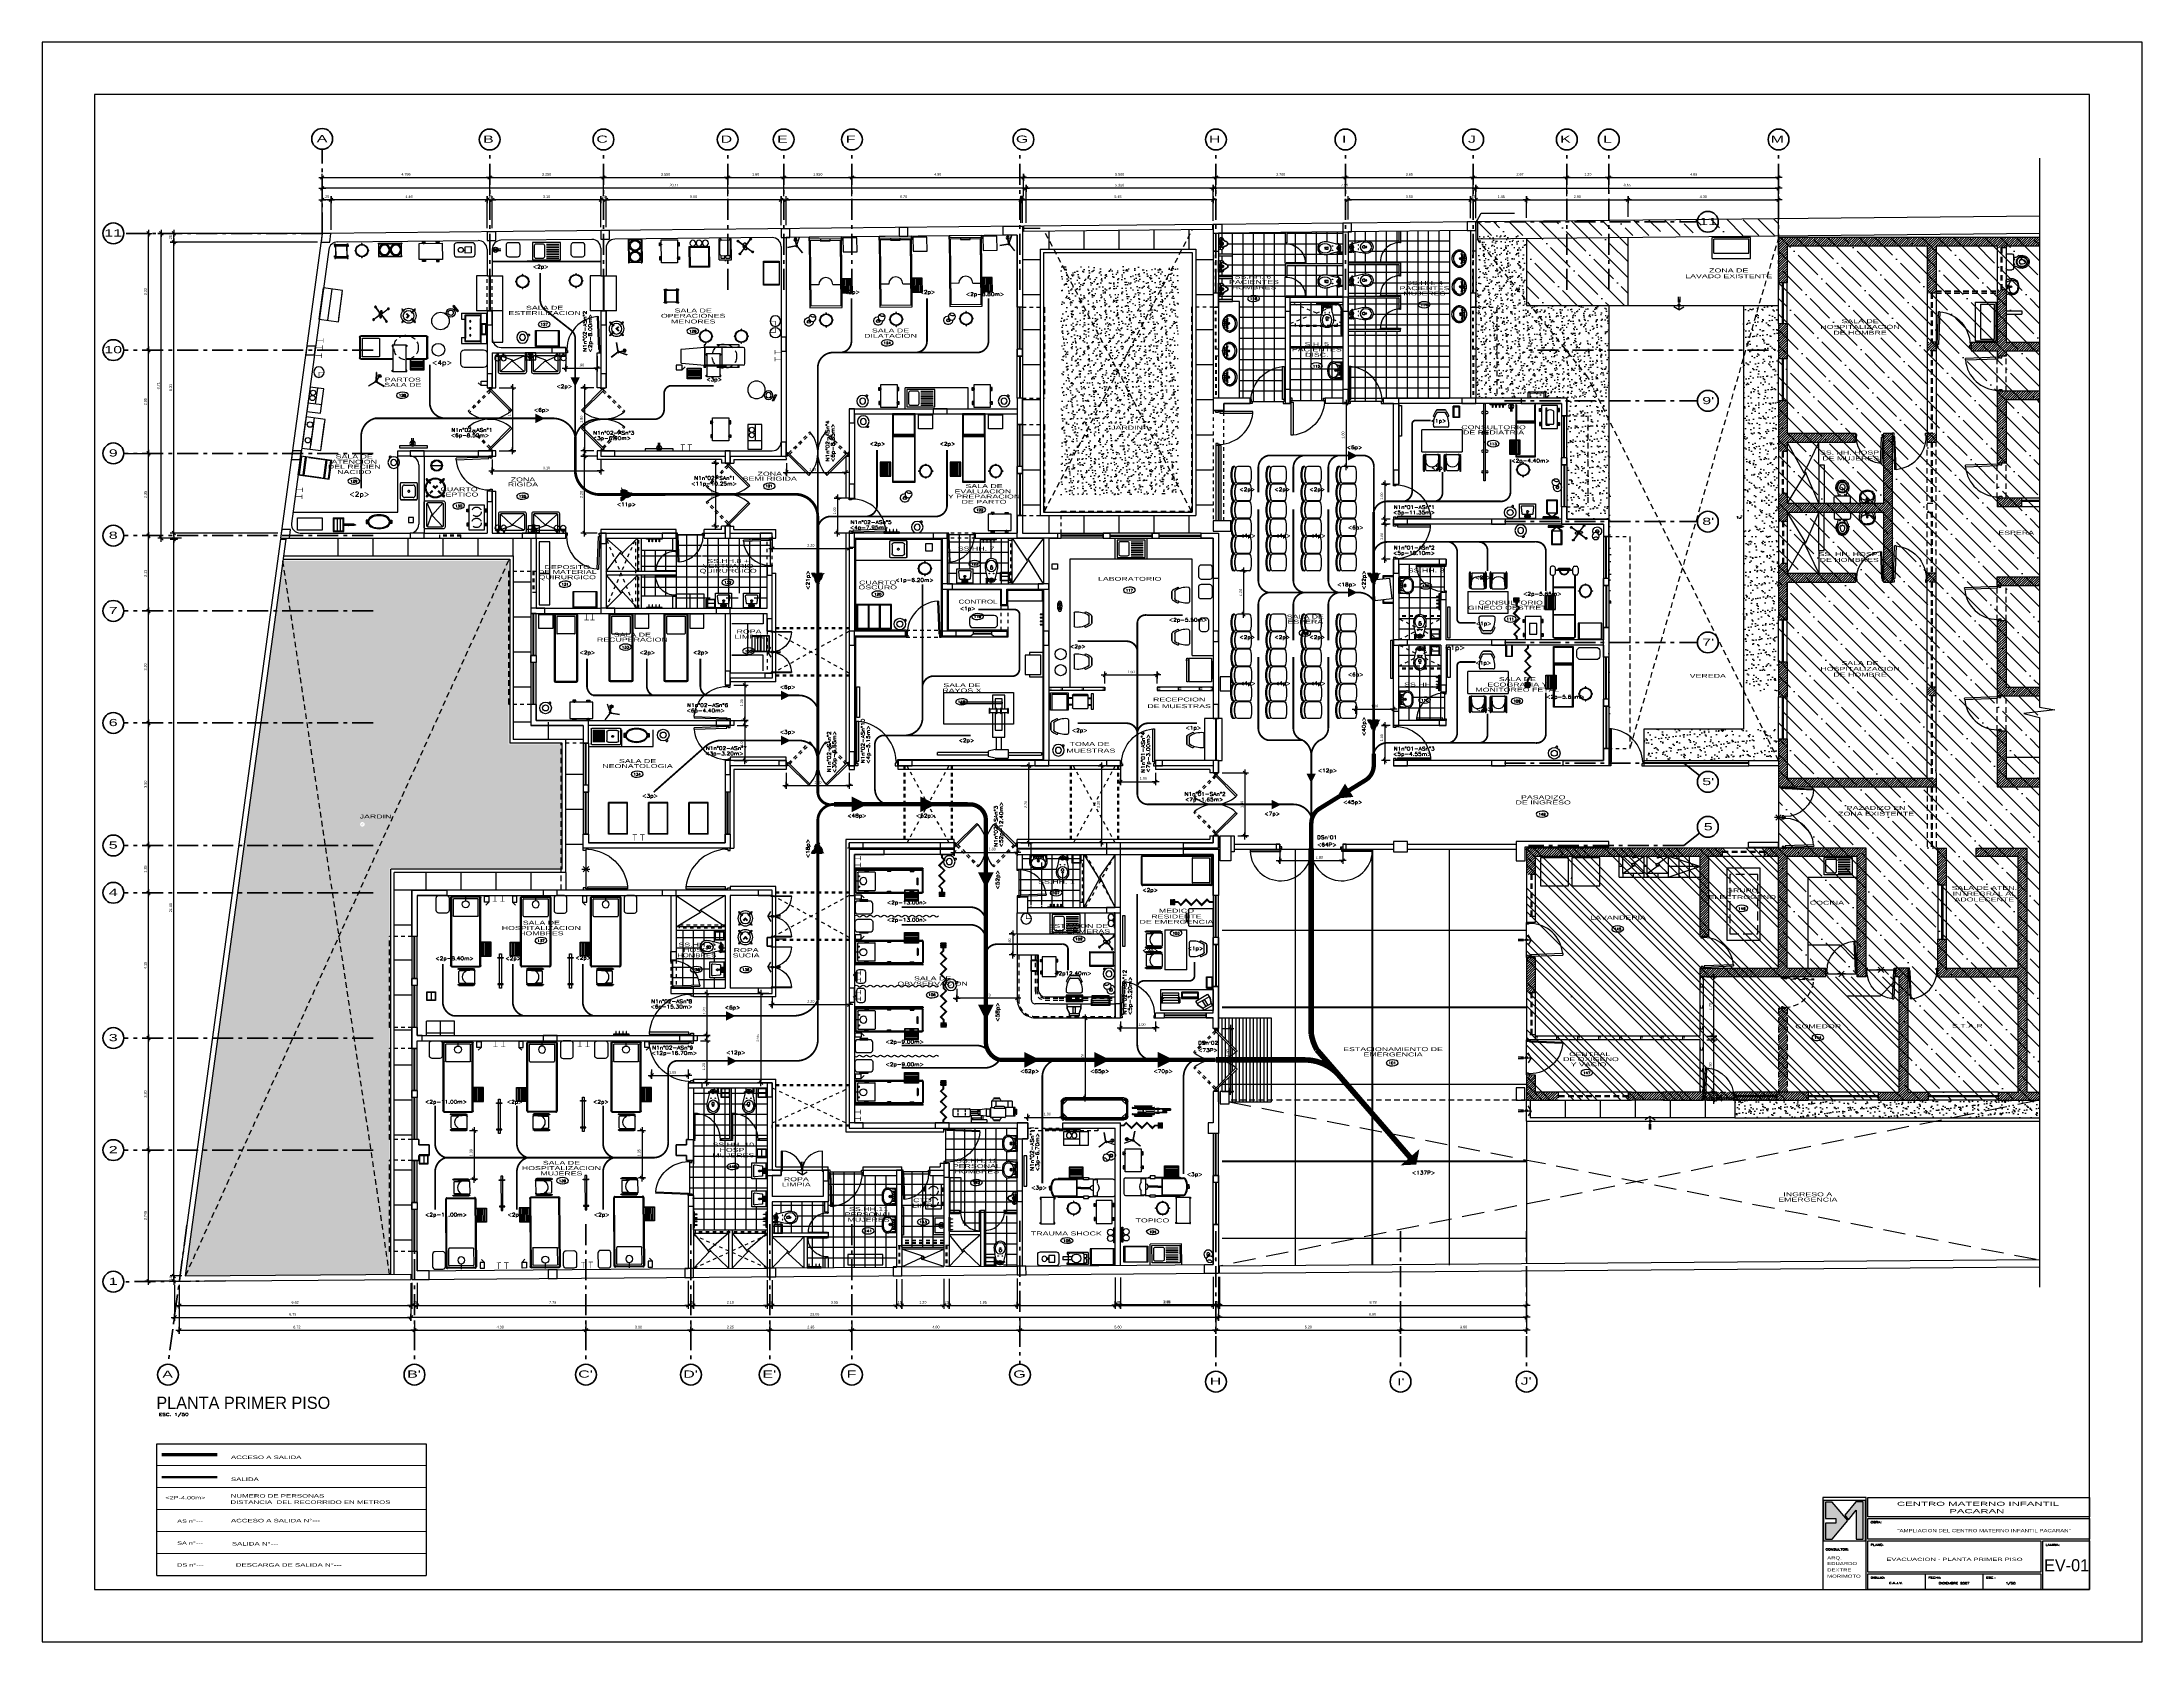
# Model space of a CAD drawing. Header units: millimetres. Extents: x 791 to 2661, y 209 to 602.
# Drawn here: x 1152.3 to 1212.3, y 508.3 to 554 of the extents above; entities that cross this region are included whole.
import ezdxf
from ezdxf.enums import TextEntityAlignment as Align

# ---------------------------------------------------------------- set-up
doc = ezdxf.new("R2010")
doc.units = ezdxf.units.MM
doc.header["$LTSCALE"] = 0.1
doc.header["$PDMODE"] = 3
for name, pattern in [('ACAD_ISO04W100', [30, 24, -3, 0, -3]), ('ACAD_ISO10W100', [18, 12, -3, 0, -3]), ('DASHDOT', [1, 0.5, -0.25, 0, -0.25]), ('DASHED', [0.75, 0.5, -0.25]), ('DASHED2', [9.525, 6.35, -3.175]), ('HIDDEN', [9.525, 6.35, -3.175]), ('HIDDEN2', [4.7625, 3.175, -1.5875]), ('TRAZOS2', [0.375, 0.25, -0.125])]:
    doc.linetypes.add(name, pattern=pattern)
for name, color, linetype in [('0 contrazocalo sanitario terrazo nuevo', 8, 'Continuous'), ('0 piso ceramico .30x.30 nuevo', 8, 'Continuous'), ('01', 1, 'Continuous'), ('01-COTA', 1, 'Continuous'), ('01-COTAS EJE', 1, 'Continuous'), ('02', 8, 'Continuous'), ('03', 8, 'Continuous'), ('04', 4, 'Continuous'), ('06', 1, 'Continuous'), ('08', 8, 'Continuous'), ('1PROYECCIONES-01', 1, 'HIDDEN'), ('1TEXTO-05', 5, 'Continuous'), ('area existente', 8, 'ACAD_ISO04W100'), ('BRIGADAS', 8, 'TRAZOS2'), ('CASCO', 11, 'Continuous'), ('COLUMNAS', 1, 'Continuous'), ('cOTAS EVACUACION', 1, 'Continuous'), ('DUDA', 7, 'Continuous'), ('Equipamiento', 1, 'Continuous'), ('evacuacion', 70, 'TRAZOS2'), ('GRAS', 77, 'Continuous'), ('Layer1', 1, 'Continuous'), ('LINEAS', 3, 'HIDDEN2'), ('Muebles proyeccion', 1, 'DASHED'), ('Muro drywall', 3, 'Continuous'), ('MURO EXISTENTE', 8, 'Continuous'), ('MUROS A DEMOLER', 8, 'DASHED'), ('N-AMB', 2, 'Continuous'), ('Pisos', 253, 'Continuous'), ('PLANTAS', 85, 'Continuous'), ('Proyecciones', 9, 'HIDDEN'), ('Puertas', 1, 'Continuous'), ('Sanitarios', 1, 'Continuous'), ('señalizacion', 1, 'Continuous'), ('texto seguridad', 120, 'Continuous'), ('TEXTO-03', 2, 'Continuous'), ('TEXTOS-CHICOS-03', 3, 'Continuous'), ('Ventana alta', 1, 'DASHED2')]:
    doc.layers.add(name, color=color, linetype=linetype)
for name, color, linetype, lineweight in [('0 MUROS', 1, 'Continuous', 50), ('05', 5, 'Continuous', 50), ('1LINEA-02', 1, 'Continuous', 15), ('EJES', 1, 'DASHDOT', 40), ('EVACUACION05', 71, 'TRAZOS2', 50), ('EVACUACION08', 72, 'Continuous', 90), ('evacuacion10', 80, 'Continuous', 140), ('layer2', 2, 'Continuous', 20), ('MUEBLES', 8, 'HIDDEN2', 9)]:
    doc.layers.add(name, color=color, linetype=linetype, lineweight=lineweight)
doc.styles.add('0', font='romans.SHX', dxfattribs={"width": 1.5})
doc.styles.add('LUNA', font='romans.shx', dxfattribs={"width": 1.5})
doc.styles.add('ROMANS', font='', dxfattribs={"oblique": 1, "height": 0.075})
doc.styles.add('STYLE1', font='GOTHIC.TTF')
doc.styles.get('ROMANS').set_extended_font_data('Arial')
doc.dimstyles.new('Copy of cotas en 50-PLANTA', dxfattribs={"dimscale": 0.5, "dimtxt": 0.3, "dimasz": 0.1, "dimexe": 0.18, "dimexo": 0.3, "dimgap": 0.09, "dimtad": 2, "dimzin": 4, "dimdsep": 46, "dimtxsty": 'LUNA', "dimblk": 'LLL', "dimcen": 0, "dimdle": 0.18, "dimclrd": 1, "dimclre": 1, "dimclrt": 2, "dimadec": 0, "dimazin": 0, "dimtfac": 1, "dimtix": 1, "dimtmove": 0, "dimatfit": 3, "dimldrblk": 'LLL', "dimfxl": 0.18, "dimtolj": 1, "dimtzin": 0, "dimarcsym": 0})
doc.dimstyles.new('COTAS 50', dxfattribs={"dimscale": 2, "dimtxt": 1.5, "dimasz": 0.02, "dimexe": 0.05, "dimexo": 0.05, "dimgap": 0.025, "dimtad": 3, "dimzin": 4, "dimdsep": 46, "dimtxsty": 'ROMANS', "dimblk": 'LLL', "dimcen": 0, "dimdle": 0.18, "dimclrd": 256, "dimclre": 1, "dimclrt": 3, "dimadec": 0, "dimazin": 0, "dimtfac": 1, "dimtix": 1, "dimtofl": 0, "dimtmove": 1, "dimatfit": 3, "dimldrblk": 'OPEN90', "dimfxl": 0.18, "dimtolj": 1, "dimtzin": 0, "dimarcsym": 0})
pattern_1 = [(360, (1176.73137, 518.97913), (7e-17, 0.3), []), (90, (1176.73137, 518.97913), (-0.3, 9e-17), [])]
pattern_2 = [(360, (1192.53137, 543.82913), (7e-17, 0.3), []), (90, (1192.53137, 543.82913), (-0.3, 9e-17), [])]
pattern_3 = [(45, (374.330386, -11.40209), (-0.035355339, 0.035355339), [])]
pattern_4 = [(360, (1173.03137, 520.07913), (7e-17, 0.3), []), (90, (1173.03137, 520.07913), (-0.3, 9e-17), [])]
pattern_5 = [(360, (1180.18137, 520.57913), (7e-17, 0.3), []), (90, (1180.18137, 520.57913), (-0.3, 9e-17), [])]
pattern_6 = [(360, (1180.93137, 538.52913), (7e-17, 0.3), []), (90, (1180.93137, 538.52913), (-0.3, 9e-17), [])]

# ---------------------------------------------------------------- blocks, each defined once
blk = doc.blocks.new('A$C75F00277')
at = {"layer": 'Puertas'}
for p, q in [((0, 0.95), (0, 1)), ((0, 1), (0.1, 1)), ((0.06, 0.95), (0, 0.95)), ((0.06, 0.97), (0.06, 0.95)), ((0.1, 0.97), (0.06, 0.97)), ((0.1, 1), (0.1, 0.97)), ((0, 0.05), (0, 0)), ((0.06, 0.05), (0, 0.05)), ((0, 0), (0.1, 0)), ((0.06, 0.03), (0.06, 0.05)), ((0.1, 0.03), (0.06, 0.03)), ((1.032, 0.106), (0.098, 0.07)), ((0.098, 0.07), (0.1, 0.03)), ((0.1, 0.03), (1.033, 0.066)), ((0.1, 0), (0.1, 0.03)), ((1.032, 0.106), (1.033, 0.066))]:
    blk.add_line(p, q, dxfattribs=at)
blk.add_arc((0.092, 0.027), 0.943, 4.78175, 89.53472, dxfattribs=at)
blk = doc.blocks.new('A$C0E812A79')
at = {"layer": 'Puertas', "ltscale": 3}
for p, q in [((0, -0.1), (0, 0)), ((0, 0), (0.03, 0)), ((0.03, 0), (0.03, -0.025)), ((1.8, 0), (1.77, 0)), ((1.77, 0), (1.77, -0.025)), ((1.8, -0.1), (1.8, 0)), ((0.03, -0.1), (0, -0.1)), ((0.03, -0.025), (0.03, -0.025)), ((0.03, -0.025), (0.03, -0.1)), ((0.035, -0.05, 0.005), (0.067, -0.018, 0.005)), ((0.639, -0.654, 0.005), (0.035, -0.05, 0.005)), ((0.067, -0.018, 0.005), (0.671, -0.622, 0.005)), ((1.733, -0.018, 0.005), (1.129, -0.622, 0.005)), ((1.161, -0.654, 0.005), (1.765, -0.05, 0.005)), ((1.765, -0.05, 0.005), (1.733, -0.018, 0.005)), ((1.77, -0.025), (1.77, -0.025)), ((1.77, -0.025), (1.77, -0.1)), ((1.77, -0.1), (1.8, -0.1)), ((0.671, -0.622, 0.005), (0.639, -0.654, 0.005)), ((1.129, -0.622, 0.005), (1.161, -0.654, 0.005))]:
    blk.add_line(p, q, dxfattribs=at)
at = {"layer": 'Puertas', "linetype": 'TRAZOS2', "ltscale": 3}
for p, q in [((0.067, -0.018, 0.005), (0.671, 0.586, 0.005)), ((0.099, -0.05, 0.005), (0.703, 0.554, 0.005)), ((1.701, -0.05, 0.005), (1.097, 0.554, 0.005)), ((1.733, -0.018, 0.005), (1.129, 0.586, 0.005))]:
    blk.add_line(p, q, dxfattribs=at)
at = {"layer": 'Puertas'}
for p, q in [((0.703, 0.554, 0.005), (0.671, 0.586, 0.005)), ((1.097, 0.554, 0.005), (1.129, 0.586, 0.005))]:
    blk.add_line(p, q, dxfattribs=at)
for centre, start, end in [((-0.017, -0.015, 0.015), 318.56511, 38.33834), ((1.817, -0.015, 0.015), 141.66166, 221.43489)]:
    blk.add_arc(centre, 0.918, start, end, dxfattribs=at)
blk = doc.blocks.new('A$C381B24D8')
at = {"layer": 'Puertas'}
blk.add_lwpolyline([(0.07, 0.1), (0.07, 0.95), (0.025, 0.95), (0.025, 0.1)], close=True, dxfattribs=at)
for points in [[(0, 0.1), (0.025, 0.1), (0.025, 0.055), (0.05, 0.055), (0.05, 0), (0, 0)], [(0.9, 0.1), (0.875, 0.1), (0.875, 0.055), (0.85, 0.055), (0.85, 0), (0.9, 0)]]:
    blk.add_lwpolyline(points, dxfattribs=at)
blk.add_arc((-0.029, 0.05), 0.906, 3.1739, 83.7111, dxfattribs=at)
blk = doc.blocks.new('.6')
at = {"layer": '02'}
for p, q in [((-0.033, 0.579), (-0.033, 0.594)), ((-0.024, 0.579), (-0.033, 0.579)), ((-0.015, 0.579), (-0.024, 0.579)), ((-0.015, 0.564), (-0.015, 0.579)), ((0, 0.564), (-0.015, 0.564)), ((0, 0.594), (0, 0.564)), ((-0.573, 0.029), (-0.028, 0.029)), ((-0.573, 0.029), (-0.573, 0.017)), ((-0.028, 0.017), (-0.572, 0.017)), ((-0.028, 0.029), (-0.028, 0.017))]:
    blk.add_line(p, q, dxfattribs=at)
blk.add_lwpolyline([(0, 0), (-0.03, 0), (-0.03, 0.015), (-0.015, 0.015), (-0.015, 0.03), (0, 0.03)], close=True, dxfattribs=at)
at = {"layer": 'Puertas'}
for p, q in [((-0.024, 0.569), (-0.015, 0.569)), ((-0.028, 0.017), (-0.028, 0.015))]:
    blk.add_line(p, q, dxfattribs=at)
blk.add_arc((-0.028, 0.025), 0.544, 89.5746, 179.6297, dxfattribs=at)
blk = doc.blocks.new('LLL')
for p, q in [((2.5, 0), (-2.5, 0)), ((0, 2.5), (0, -2.5))]:
    blk.add_line(p, q)
at = {"color": 3}
blk.add_line((-1.25, -1.25), (1.25, 1.25), dxfattribs=at)
at = {"layer": 'Defpoints', "color": 0, "linetype": 'ByBlock'}
blk.add_point((0, 0), dxfattribs=at)
blk.add_point((0, 0), dxfattribs=at)
blk = doc.blocks.new('*D130')
at = {"layer": '01-COTAS EJE', "color": 1, "lineweight": -2, "transparency": 16777216}
for p, q in [((1155.808, 522.354), (1155.258, 522.354)), ((1156.139, 518.607), (1155.258, 518.607))]:
    blk.add_line(p, q, dxfattribs=at)
at = {"layer": '01-COTAS EJE', "lineweight": -2, "transparency": 16777216}
blk.add_line((1155.358, 518.647), (1155.358, 522.314), dxfattribs=at)
at = {"layer": 'Defpoints', "color": 0, "transparency": 16777216}
for p in [(1155.358, 522.354), (1155.908, 522.354), (1156.239, 518.607)]:
    blk.add_point(p, dxfattribs=at)
at = {"layer": '01-COTAS EJE', "lineweight": -2, "transparency": 16777216, "xscale": 0.04, "yscale": 0.04, "zscale": 0.04}
for p, rotation in [((1155.358, 522.354), 90), ((1155.358, 518.607), 270)]:
    blk.add_blockref('LLL', p, dxfattribs=dict(at, rotation=rotation))
at = {"layer": '01-COTAS EJE', "color": 3, "transparency": 16777216, "insert": (1155.27, 520.48), "char_height": 0.075, "attachment_point": 5, "rotation": 90, "style": 'ROMANS'}
blk.add_mtext('\\A1;3.748', dxfattribs=at)
blk = doc.blocks.new('_OPEN90')
at = {"color": 0, "linetype": 'ByBlock', "ltscale": 0.7}
for p, q in [((0, 0), (-1, 0)), ((-0.5, 0.5), (0, 0)), ((0, 0), (-0.5, -0.5))]:
    blk.add_line(p, q, dxfattribs=at)
blk = doc.blocks.new('*D131')
at = {"layer": '01-COTAS EJE', "color": 1, "lineweight": -2, "transparency": 16777216}
for p, q in [((1160.321, 548.906), (1160.321, 550.236)), ((1165.106, 549.598), (1165.106, 550.236))]:
    blk.add_line(p, q, dxfattribs=at)
at = {"layer": '01-COTAS EJE', "lineweight": -2, "transparency": 16777216}
blk.add_line((1160.361, 550.136), (1165.066, 550.136), dxfattribs=at)
at = {"layer": 'Defpoints', "color": 0, "transparency": 16777216}
for p in [(1165.106, 550.136), (1165.106, 549.498), (1160.321, 548.806)]:
    blk.add_point(p, dxfattribs=at)
at = {"layer": '01-COTAS EJE', "lineweight": -2, "transparency": 16777216, "xscale": 0.04, "yscale": 0.04, "zscale": 0.04, "rotation": 180}
blk.add_blockref('LLL', (1160.321, 550.136), dxfattribs=at)
at = {"layer": '01-COTAS EJE', "lineweight": -2, "transparency": 16777216, "xscale": 0.04, "yscale": 0.04, "zscale": 0.04}
blk.add_blockref('LLL', (1165.106, 550.136), dxfattribs=at)
at = {"layer": '01-COTAS EJE', "color": 3, "transparency": 16777216, "insert": (1162.714, 550.224), "char_height": 0.075, "attachment_point": 5, "style": 'ROMANS'}
blk.add_mtext('\\A1;4.786', dxfattribs=at)
blk = doc.blocks.new('*D132')
at = {"layer": '01-COTAS EJE', "color": 1, "lineweight": -2, "transparency": 16777216}
for p, q in [((1165.106, 549.598), (1165.106, 550.236)), ((1168.356, 549.598), (1168.356, 550.236))]:
    blk.add_line(p, q, dxfattribs=at)
at = {"layer": '01-COTAS EJE', "lineweight": -2, "transparency": 16777216}
blk.add_line((1165.146, 550.136), (1168.316, 550.136), dxfattribs=at)
at = {"layer": 'Defpoints', "color": 0, "transparency": 16777216}
for p in [(1168.356, 550.136), (1165.106, 549.498), (1168.356, 549.498)]:
    blk.add_point(p, dxfattribs=at)
at = {"layer": '01-COTAS EJE', "lineweight": -2, "transparency": 16777216, "xscale": 0.04, "yscale": 0.04, "zscale": 0.04, "rotation": 180}
blk.add_blockref('LLL', (1165.106, 550.136), dxfattribs=at)
at = {"layer": '01-COTAS EJE', "lineweight": -2, "transparency": 16777216, "xscale": 0.04, "yscale": 0.04, "zscale": 0.04}
blk.add_blockref('LLL', (1168.356, 550.136), dxfattribs=at)
at = {"layer": '01-COTAS EJE', "color": 3, "transparency": 16777216, "insert": (1166.731, 550.224), "char_height": 0.075, "attachment_point": 5, "style": 'ROMANS'}
blk.add_mtext('\\A1;3.250', dxfattribs=at)
blk = doc.blocks.new('*D133')
at = {"layer": '01-COTAS EJE', "color": 1, "lineweight": -2, "transparency": 16777216}
for p, q in [((1168.356, 549.598), (1168.356, 550.236)), ((1171.906, 549.598), (1171.906, 550.236))]:
    blk.add_line(p, q, dxfattribs=at)
at = {"layer": '01-COTAS EJE', "lineweight": -2, "transparency": 16777216}
blk.add_line((1168.396, 550.136), (1171.866, 550.136), dxfattribs=at)
at = {"layer": 'Defpoints', "color": 0, "transparency": 16777216}
for p in [(1171.906, 550.136), (1168.356, 549.498), (1171.906, 549.498)]:
    blk.add_point(p, dxfattribs=at)
at = {"layer": '01-COTAS EJE', "lineweight": -2, "transparency": 16777216, "xscale": 0.04, "yscale": 0.04, "zscale": 0.04, "rotation": 180}
blk.add_blockref('LLL', (1168.356, 550.136), dxfattribs=at)
at = {"layer": '01-COTAS EJE', "lineweight": -2, "transparency": 16777216, "xscale": 0.04, "yscale": 0.04, "zscale": 0.04}
blk.add_blockref('LLL', (1171.906, 550.136), dxfattribs=at)
at = {"layer": '01-COTAS EJE', "color": 3, "transparency": 16777216, "insert": (1170.131, 550.224), "char_height": 0.075, "attachment_point": 5, "style": 'ROMANS'}
blk.add_mtext('\\A1;3.550', dxfattribs=at)
blk = doc.blocks.new('*D134')
at = {"layer": '01-COTAS EJE', "color": 1, "lineweight": -2, "transparency": 16777216}
for p, q in [((1173.506, 549.598), (1173.506, 550.236)), ((1175.456, 549.598), (1175.456, 550.236))]:
    blk.add_line(p, q, dxfattribs=at)
at = {"layer": '01-COTAS EJE', "lineweight": -2, "transparency": 16777216}
blk.add_line((1173.546, 550.136), (1175.416, 550.136), dxfattribs=at)
at = {"layer": 'Defpoints', "color": 0, "transparency": 16777216}
for p in [(1175.456, 550.136), (1173.506, 549.498), (1175.456, 549.498)]:
    blk.add_point(p, dxfattribs=at)
at = {"layer": '01-COTAS EJE', "lineweight": -2, "transparency": 16777216, "xscale": 0.04, "yscale": 0.04, "zscale": 0.04, "rotation": 180}
blk.add_blockref('LLL', (1173.506, 550.136), dxfattribs=at)
at = {"layer": '01-COTAS EJE', "lineweight": -2, "transparency": 16777216, "xscale": 0.04, "yscale": 0.04, "zscale": 0.04}
blk.add_blockref('LLL', (1175.456, 550.136), dxfattribs=at)
at = {"layer": '01-COTAS EJE', "color": 3, "transparency": 16777216, "insert": (1174.481, 550.224), "char_height": 0.075, "attachment_point": 5, "style": 'ROMANS'}
blk.add_mtext('\\A1;1.950', dxfattribs=at)
blk = doc.blocks.new('*D135')
at = {"layer": '01-COTAS EJE', "color": 1, "lineweight": -2, "transparency": 16777216}
for p, q in [((1180.431, 548.841), (1180.431, 549.927)), ((1185.781, 548.895), (1185.781, 549.927))]:
    blk.add_line(p, q, dxfattribs=at)
at = {"layer": '01-COTAS EJE', "lineweight": -2, "transparency": 16777216}
blk.add_line((1185.741, 549.827), (1180.471, 549.827), dxfattribs=at)
at = {"layer": 'Defpoints', "color": 0, "transparency": 16777216}
for p in [(1180.431, 549.827), (1180.431, 548.741), (1185.781, 548.795)]:
    blk.add_point(p, dxfattribs=at)
at = {"layer": '01-COTAS EJE', "lineweight": -2, "transparency": 16777216, "xscale": 0.04, "yscale": 0.04, "zscale": 0.04, "rotation": 180}
blk.add_blockref('LLL', (1180.431, 549.827), dxfattribs=at)
at = {"layer": '01-COTAS EJE', "lineweight": -2, "transparency": 16777216, "xscale": 0.04, "yscale": 0.04, "zscale": 0.04}
blk.add_blockref('LLL', (1185.781, 549.827), dxfattribs=at)
at = {"layer": '01-COTAS EJE', "color": 3, "transparency": 16777216, "insert": (1183.106, 549.915), "char_height": 0.075, "attachment_point": 5, "style": 'ROMANS'}
blk.add_mtext('\\A1;5.350', dxfattribs=at)
blk = doc.blocks.new('*D136')
at = {"layer": '01-COTAS EJE', "color": 1, "lineweight": -2, "transparency": 16777216}
for p, q in [((1180.356, 549.598), (1180.356, 550.236)), ((1185.856, 549.598), (1185.856, 550.236))]:
    blk.add_line(p, q, dxfattribs=at)
at = {"layer": '01-COTAS EJE', "lineweight": -2, "transparency": 16777216}
blk.add_line((1180.396, 550.136), (1185.816, 550.136), dxfattribs=at)
at = {"layer": 'Defpoints', "color": 0, "transparency": 16777216}
for p in [(1185.856, 550.136), (1180.356, 549.498), (1185.856, 549.498)]:
    blk.add_point(p, dxfattribs=at)
at = {"layer": '01-COTAS EJE', "lineweight": -2, "transparency": 16777216, "xscale": 0.04, "yscale": 0.04, "zscale": 0.04, "rotation": 180}
blk.add_blockref('LLL', (1180.356, 550.136), dxfattribs=at)
at = {"layer": '01-COTAS EJE', "lineweight": -2, "transparency": 16777216, "xscale": 0.04, "yscale": 0.04, "zscale": 0.04}
blk.add_blockref('LLL', (1185.856, 550.136), dxfattribs=at)
at = {"layer": '01-COTAS EJE', "color": 3, "transparency": 16777216, "insert": (1183.106, 550.224), "char_height": 0.075, "attachment_point": 5, "style": 'ROMANS'}
blk.add_mtext('\\A1;5.500', dxfattribs=at)
blk = doc.blocks.new('*D137')
at = {"layer": '01-COTAS EJE', "color": 1, "lineweight": -2, "transparency": 16777216}
for p, q in [((1185.856, 549.598), (1185.856, 550.236)), ((1189.556, 549.598), (1189.556, 550.236))]:
    blk.add_line(p, q, dxfattribs=at)
at = {"layer": '01-COTAS EJE', "lineweight": -2, "transparency": 16777216}
blk.add_line((1185.896, 550.136), (1189.516, 550.136), dxfattribs=at)
at = {"layer": 'Defpoints', "color": 0, "transparency": 16777216}
for p in [(1189.556, 550.136), (1185.856, 549.498), (1189.556, 549.498)]:
    blk.add_point(p, dxfattribs=at)
at = {"layer": '01-COTAS EJE', "lineweight": -2, "transparency": 16777216, "xscale": 0.04, "yscale": 0.04, "zscale": 0.04, "rotation": 180}
blk.add_blockref('LLL', (1185.856, 550.136), dxfattribs=at)
at = {"layer": '01-COTAS EJE', "lineweight": -2, "transparency": 16777216, "xscale": 0.04, "yscale": 0.04, "zscale": 0.04}
blk.add_blockref('LLL', (1189.556, 550.136), dxfattribs=at)
at = {"layer": '01-COTAS EJE', "color": 3, "transparency": 16777216, "insert": (1187.706, 550.224), "char_height": 0.075, "attachment_point": 5, "style": 'ROMANS'}
blk.add_mtext('\\A1;3.700', dxfattribs=at)
blk = doc.blocks.new('*D138')
at = {"layer": '01-COTAS EJE', "color": 1, "lineweight": -2, "ltscale": 0.15, "transparency": 16777216}
for p, q in [((1193.206, 549.598), (1193.206, 550.236)), ((1195.881, 549.598), (1195.881, 550.236))]:
    blk.add_line(p, q, dxfattribs=at)
at = {"layer": '01-COTAS EJE', "lineweight": -2, "ltscale": 0.15, "transparency": 16777216}
blk.add_line((1193.246, 550.136), (1195.841, 550.136), dxfattribs=at)
at = {"layer": 'Defpoints', "color": 0, "ltscale": 0.15, "transparency": 16777216}
for p in [(1195.881, 550.136), (1193.206, 549.498), (1195.881, 549.498)]:
    blk.add_point(p, dxfattribs=at)
at = {"layer": '01-COTAS EJE', "lineweight": -2, "ltscale": 0.15, "transparency": 16777216, "xscale": 0.04, "yscale": 0.04, "zscale": 0.04, "rotation": 180}
blk.add_blockref('LLL', (1193.206, 550.136), dxfattribs=at)
at = {"layer": '01-COTAS EJE', "lineweight": -2, "ltscale": 0.15, "transparency": 16777216, "xscale": 0.04, "yscale": 0.04, "zscale": 0.04}
blk.add_blockref('LLL', (1195.881, 550.136), dxfattribs=at)
at = {"layer": '01-COTAS EJE', "color": 3, "ltscale": 0.15, "transparency": 16777216, "insert": (1194.544, 550.224), "char_height": 0.075, "attachment_point": 5, "style": 'ROMANS'}
blk.add_mtext('\\A1;2.67', dxfattribs=at)
blk = doc.blocks.new('*D139')
at = {"layer": '01-COTAS EJE', "color": 1, "lineweight": -2, "ltscale": 0.15, "transparency": 16777216}
for p, q in [((1185.781, 548.895), (1185.781, 549.927)), ((1193.281, 548.97), (1193.281, 549.927))]:
    blk.add_line(p, q, dxfattribs=at)
at = {"layer": '01-COTAS EJE', "lineweight": -2, "ltscale": 0.15, "transparency": 16777216}
blk.add_line((1193.241, 549.827), (1185.821, 549.827), dxfattribs=at)
at = {"layer": 'Defpoints', "color": 0, "ltscale": 0.15, "transparency": 16777216}
for p in [(1185.781, 549.827), (1185.781, 548.795), (1193.281, 548.87)]:
    blk.add_point(p, dxfattribs=at)
at = {"layer": '01-COTAS EJE', "lineweight": -2, "ltscale": 0.15, "transparency": 16777216, "xscale": 0.04, "yscale": 0.04, "zscale": 0.04, "rotation": 180}
blk.add_blockref('LLL', (1185.781, 549.827), dxfattribs=at)
at = {"layer": '01-COTAS EJE', "lineweight": -2, "ltscale": 0.15, "transparency": 16777216, "xscale": 0.04, "yscale": 0.04, "zscale": 0.04}
blk.add_blockref('LLL', (1193.281, 549.827), dxfattribs=at)
at = {"layer": '01-COTAS EJE', "color": 3, "ltscale": 0.15, "transparency": 16777216, "insert": (1189.531, 549.915), "char_height": 0.075, "attachment_point": 5, "style": 'ROMANS'}
blk.add_mtext('\\A1;7.50', dxfattribs=at)
blk = doc.blocks.new('puerta closet')
at = {"layer": 'Puertas'}
for p, q in [((1013.328, 613.671), (1013.316, 613.671)), ((1013.316, 613.671), (1013.316, 613.121)), ((1013.328, 613.121), (1013.328, 613.671)), ((1014.47, 613.121), (1014.47, 613.671)), ((1014.47, 613.671), (1014.482, 613.671)), ((1014.482, 613.671), (1014.482, 613.121)), ((1013.328, 613.121), (1013.316, 613.121)), ((1014.47, 613.121), (1014.482, 613.121))]:
    blk.add_line(p, q, dxfattribs=at)
for points in [[(1013.299, 613.699), (1013.299, 613.669), (1013.314, 613.669), (1013.314, 613.684), (1013.329, 613.684), (1013.329, 613.699)], [(1014.499, 613.699), (1014.499, 613.669), (1014.484, 613.669), (1014.484, 613.684), (1014.469, 613.684), (1014.469, 613.699)]]:
    blk.add_lwpolyline(points, close=True, dxfattribs=at)
for centre, start, end in [((1013.306, 613.713), 272.07734, 358.6307), ((1014.492, 613.713), 181.3693, 267.92266)]:
    blk.add_arc(centre, 0.593, start, end, dxfattribs=at)
blk = doc.blocks.new('PUERTA_1_80')
at = {"layer": 'Puertas'}
for points in [[(565.198, 307.837), (564.325, 307.839), (564.325, 307.798), (565.198, 307.798)], [(566.943, 307.837), (567.816, 307.839), (567.816, 307.798), (566.943, 307.798)]]:
    blk.add_lwpolyline(points, close=True, dxfattribs=at)
for points in [[(565.17, 307.837), (565.198, 307.837), (565.198, 307.887), (565.226, 307.887), (565.226, 307.937), (565.17, 307.937)], [(566.97, 307.837), (566.943, 307.837), (566.943, 307.887), (566.915, 307.887), (566.915, 307.937), (566.97, 307.937)]]:
    blk.add_lwpolyline(points, dxfattribs=at)
for centre, start, end in [((565.197, 307.837), 182.58089, 359.97177), ((566.944, 307.837), 180.02823, 357.41911)]:
    blk.add_arc(centre, 0.873, start, end, dxfattribs=at)
blk = doc.blocks.new('B-9')
for p, q in [((-0.968, -0.065), (-0.618, -0.065)), ((-0.968, -0.115), (-0.618, -0.115)), ((-0.968, -0.165), (-0.618, -0.165)), ((-0.968, -0.215), (-0.618, -0.215)), ((-0.968, -0.215), (-0.618, -0.215)), ((-0.968, -0.265), (-0.618, -0.265)), ((-0.968, -0.315), (-0.618, -0.315)), ((-0.968, -0.365), (-0.618, -0.365)), ((-0.968, -0.415), (-0.618, -0.415)), ((-0.968, -0.465), (-0.618, -0.465))]:
    blk.add_line(p, q)
blk.add_lwpolyline([(-1.368, -0.015), (-1.368, -0.515), (-0.568, -0.515), (-0.568, -0.015)], close=True)
blk.add_lwpolyline([(-1.318, -0.115), (-1.318, -0.415, 0.414214), (-1.268, -0.465), (-1.068, -0.465, 0.414214), (-1.018, -0.415), (-1.018, -0.115, 0.414214), (-1.068, -0.065), (-1.268, -0.065, 0.414214)], format="xyb", close=True)
blk = doc.blocks.new('INODORO')
for p, q in [((-0.193, 0), (0.193, 0)), ((-0.233, -0.04), (-0.233, -0.168)), ((-0.193, -0.208), (0.193, -0.208)), ((0.233, -0.04), (0.233, -0.168))]:
    blk.add_line(p, q)
blk.add_lwpolyline([(0.099, -0.577, 0.110475), (0.14, -0.51, 0.150926), (0.149, -0.433, 0.078629), (0.134, -0.381, 0.023063), (0.122, -0.357, 0.079496), (0.104, -0.335, 0.043876), (0.082, -0.317, 0.078546), (0.056, -0.304, 0.12239), (0, -0.294, 0.12239), (-0.056, -0.304, 0.078546), (-0.082, -0.317, 0.043876), (-0.104, -0.335, 0.079496), (-0.122, -0.357, 0.023063), (-0.134, -0.381, 0.078629), (-0.149, -0.433, 0.150926), (-0.14, -0.51, 0.110475), (-0.099, -0.577)], format="xyb")
blk.add_lwpolyline([(0, -0.606, 0.124923), (0.049, -0.594, 0.086582), (0.09, -0.563, 0.045482), (0.114, -0.526, 0.073677), (0.131, -0.483, 0.097099), (0.132, -0.434, 0.045483), (0.121, -0.39, 0.134931), (0.093, -0.349, 0.067604), (0.05, -0.323, 0.107442), (0, -0.315, 0.107442), (-0.05, -0.323, 0.067604), (-0.093, -0.349, 0.134931), (-0.121, -0.39, 0.045483), (-0.132, -0.434, 0.097099), (-0.131, -0.483, 0.073677), (-0.114, -0.526, 0.045482), (-0.09, -0.563, 0.086582), (-0.049, -0.594, 0.124923)], format="xyb", close=True)
for centre in [(-0.07, -0.244), (0.07, -0.244)]:
    blk.add_circle(centre, 0.008)
for centre, radius, start, end in [((-0.193, -0.04), 0.04, 90, 180), ((-0.193, -0.168), 0.04, 180, 270), ((0.1, -0.459), 0.286, 166.89449, 180.01077), ((0.206, -0.417), 0.394, 186.18547, 195.5661), ((0.008, -0.438), 0.192, 151.64281, 166.82452), ((0.039, -0.448), 0.225, 199.12145, 215.65525), ((-0.359, -0.218), 0.236, 327.03212, 335.64583), ((-0.458, -0.167), 0.348, 334.74703, 341.69096), ((0.085, -0.41), 0.285, 216.49231, 230.03098), ((-2.022, 0.281), 1.974, 343.61282, 345.53274), ((0.055, -0.422), 0.219, 225.13712, 239.75691), ((-0.035, -0.428), 0.0338, 118.46278, 174.4674), ((0.208, -0.423), 0.277, 180.45792, 197.46066), ((0.011, -0.488), 0.069, 195.0207, 235.03095), ((0.04, -0.595), 0.217, 111.8484, 114.90442), ((-1.29, 3.034), 3.649, 290.02091, 290.41703), ((0, -0.5), 0.0529, 236.91273, 303.08727), ((0.126, -0.663), 0.312, 114.72124, 117.15537), ((0, -0.384), 0.00651, 39.84559, 140.15441), ((-0.126, -0.663), 0.312, 62.84463, 65.27876), ((1.29, 3.034), 3.649, 249.58297, 249.97909), ((-0.011, -0.488), 0.069, 304.96905, 344.9793), ((-0.04, -0.595), 0.217, 65.09558, 68.1516), ((0.035, -0.428), 0.0338, 5.5326, 61.53722), ((-0.055, -0.422), 0.219, 300.24309, 314.86288), ((-0.208, -0.423), 0.277, 342.53934, 359.54208), ((-0.085, -0.41), 0.285, 309.96902, 323.50769), ((2.022, 0.281), 1.974, 194.46726, 196.38718), ((0.458, -0.167), 0.348, 198.30904, 205.25297), ((0.359, -0.218), 0.236, 204.35417, 212.96788), ((-0.039, -0.448), 0.225, 324.34475, 340.87855), ((-0.008, -0.438), 0.192, 13.17548, 28.35719), ((-0.206, -0.417), 0.394, 344.4339, 353.81453), ((-0.1, -0.459), 0.286, 359.98923, 13.10551), ((0.193, -0.04), 0.04, 0, 90), ((0.193, -0.168), 0.04, 270, 0), ((0.06, -0.411), 0.269, 234.01856, 241.18186), ((-0.005, -0.518), 0.144, 243.27192, 257.77771), ((-0.006, -0.528), 0.0975, 239.5453, 256.45725), ((-0.003, -0.539), 0.124, 255.17045, 271.61225), ((0.011, -0.461), 0.167, 256.06117, 266.108), ((-0.011, -0.461), 0.167, 273.892, 283.93883), ((0.003, -0.539), 0.124, 268.38775, 284.82955), ((0.006, -0.528), 0.0975, 283.54275, 300.4547), ((0.005, -0.518), 0.144, 282.22229, 296.72808), ((-0.06, -0.411), 0.269, 298.81814, 305.98144)]:
    blk.add_arc(centre, radius, start, end)
blk = doc.blocks.new('LAVADERO')
for q in [(-0.257, 0), (0.257, 0)]:
    blk.add_line((0, 0), q)
for points in [[(-0.143, 0.016, -0.249321), (-0.183, 0.04, -0.029377), (-0.207, 0.081, -0.015717), (-0.221, 0.111, -0.034766), (-0.233, 0.147, -0.021364), (-0.241, 0.184, -0.02967), (-0.248, 0.257, -0.146913), (-0.22, 0.347, -0.08872), (-0.17, 0.402, -0.125913), (-0.097, 0.436, -0.047305), (0, 0.449, 0.016133)], [(0, 0.112, -0.008075), (-0.056, 0.113, 0.018798), (-0.094, 0.118, 0.01819), (-0.117, 0.124, -0.006168), (-0.145, 0.133, -0.037353), (-0.175, 0.148, -0.05152), (-0.191, 0.158, -0.03777), (-0.219, 0.186, -0.137078), (-0.242, 0.293)], [(0, 0.012, -0.011851), (-0.143, 0.016, -0.249321)], [(0.143, 0.016, 0.249321), (0.183, 0.04, 0.029377), (0.207, 0.081, 0.015717), (0.221, 0.111, 0.034766), (0.233, 0.147, 0.021364), (0.241, 0.184, 0.02967), (0.248, 0.257, 0.146913), (0.22, 0.347, 0.08872), (0.17, 0.402, 0.125913), (0.097, 0.436, 0.047305), (0, 0.449, -0.016133)], [(0, 0.112, 0.008075), (0.056, 0.113, -0.018798), (0.094, 0.118, -0.01819), (0.117, 0.124, 0.006168), (0.145, 0.133, 0.037353), (0.175, 0.148, 0.05152), (0.191, 0.158, 0.03777), (0.219, 0.186, 0.137078), (0.242, 0.293)], [(0, 0.012, 0.011851), (0.143, 0.016, 0.249321)]]:
    blk.add_lwpolyline(points, format="xyb")
for centre, radius in [((-0.051, 0.06), 0.0165), ((0, 0.18), 0.0345), ((0, 0.18), 0.0235), ((0, 0.06), 0.0165), ((0.051, 0.06), 0.0165)]:
    blk.add_circle(centre, radius)
for centre, radius, start, end in [((-0.043, 0.222), 0.253, 156.25776, 182.39347), ((0.662, 0.221), 0.959, 180.58692, 183.44862), ((0.525, 0.212), 0.82, 183.4204, 186.87759), ((-30.238, -5.828), 30.532, 11.12401, 11.22179), ((0.043, 0.126), 0.329, 191.17819, 200.93991), ((-0.058, 0.25), 0.229, 134.96851, 161.21629), ((-0.235, 0.02), 0.0314, 200.93991, 215.20509), ((-0.257, 0.005), 0.005, 215.20509, 270), ((-0.042, 0.222), 0.26, 113.64149, 133.09824), ((0.001, 0.038), 0.447, 98.42243, 109.22971), ((0, 0.123), 0.363, 79.71846, 100.28154), ((-0.001, 0.038), 0.447, 70.77029, 81.57757), ((0.042, 0.222), 0.26, 46.90176, 66.35851), ((0.058, 0.25), 0.229, 18.78371, 45.03149), ((0.257, 0.005), 0.005, 270, 324.79491), ((0.235, 0.02), 0.0314, 324.79491, 339.06009), ((-0.043, 0.126), 0.329, 339.06009, 348.82181), ((0.043, 0.222), 0.253, 357.60653, 23.74224), ((30.238, -5.828), 30.532, 168.77821, 168.87599), ((-0.525, 0.212), 0.82, 353.12241, 356.5796), ((-0.662, 0.221), 0.959, 356.55138, 359.41308)]:
    blk.add_arc(centre, radius, start, end)
blk = doc.blocks.new('A$C5FCB44E2')
at = {"layer": 'Sanitarios'}
for p, q in [((0, 0.457, -0.102), (0, 0.457)), ((0, 0.457, -0.102), (0, 0.457)), ((0, 0, -0.102), (0, 0.457, -0.102)), ((0, 0.457, -0.102), (0.127, 0.457, -0.102)), ((0, 0), (0, 0.457)), ((0, 0.457), (0.127, 0.457)), ((0, 0, -0.102), (0, 0)), ((0, 0, -0.102), (0, 0)), ((0.127, 0, -0.102), (0, 0, -0.102)), ((0.127, 0), (0, 0)), ((0.025, 0.457, 0.051), (0.025, 0, 0.051)), ((0.051, 0.152, 0.051), (0.051, 0.305, 0.051)), ((0.051, 0.305, 0.051), (0.102, 0.305, 0.051)), ((0.064, 0.241, 0.051), (0.051, 0.254, 0.051)), ((0.064, 0.216, 0.051), (0.051, 0.203, 0.051)), ((0.102, 0.152, 0.051), (0.051, 0.152, 0.051)), ((0.057, 0.279, 0.051), (0.058, 0.284, 0.051)), ((0.058, 0.274, 0.051), (0.057, 0.279, 0.051)), ((0.057, 0.178, 0.051), (0.058, 0.183, 0.051)), ((0.058, 0.173, 0.051), (0.057, 0.178, 0.051)), ((0.058, 0.284, 0.051), (0.06, 0.289, 0.051)), ((0.06, 0.27, 0.051), (0.058, 0.274, 0.051)), ((0.058, 0.183, 0.051), (0.06, 0.187, 0.051)), ((0.06, 0.168, 0.051), (0.058, 0.173, 0.051)), ((0.06, 0.289, 0.051), (0.063, 0.293, 0.051)), ((0.063, 0.266, 0.051), (0.06, 0.27, 0.051)), ((0.06, 0.187, 0.051), (0.063, 0.191, 0.051)), ((0.063, 0.164, 0.051), (0.06, 0.168, 0.051)), ((0.063, 0.293, 0.051), (0.067, 0.296, 0.051)), ((0.067, 0.263, 0.051), (0.063, 0.266, 0.051)), ((0.063, 0.191, 0.051), (0.067, 0.194, 0.051)), ((0.067, 0.161, 0.051), (0.063, 0.164, 0.051)), ((0.064, 0.241, 0.051), (0.178, 0.241, 0.051)), ((0.064, 0.216, 0.051), (0.178, 0.216, 0.051)), ((0.067, 0.296, 0.051), (0.071, 0.298, 0.051)), ((0.071, 0.261, 0.051), (0.067, 0.263, 0.051)), ((0.067, 0.194, 0.051), (0.071, 0.196, 0.051)), ((0.071, 0.159, 0.051), (0.067, 0.161, 0.051)), ((0.071, 0.298, 0.051), (0.076, 0.298, 0.051)), ((0.076, 0.26, 0.051), (0.071, 0.261, 0.051)), ((0.071, 0.196, 0.051), (0.076, 0.197, 0.051)), ((0.076, 0.159, 0.051), (0.071, 0.159, 0.051)), ((0.076, 0.298, 0.051), (0.081, 0.298, 0.051)), ((0.081, 0.261, 0.051), (0.076, 0.26, 0.051)), ((0.076, 0.26, 0.051), (0.076, 0.26, 0.051)), ((0.076, 0.197, 0.051), (0.081, 0.196, 0.051)), ((0.076, 0.159, 0.051), (0.076, 0.159, 0.051)), ((0.081, 0.159, 0.051), (0.076, 0.159, 0.051)), ((0.081, 0.298, 0.051), (0.086, 0.296, 0.051)), ((0.086, 0.263, 0.051), (0.081, 0.261, 0.051)), ((0.081, 0.196, 0.051), (0.086, 0.194, 0.051)), ((0.086, 0.161, 0.051), (0.081, 0.159, 0.051)), ((0.086, 0.296, 0.051), (0.09, 0.293, 0.051)), ((0.09, 0.266, 0.051), (0.086, 0.263, 0.051)), ((0.086, 0.194, 0.051), (0.09, 0.191, 0.051)), ((0.09, 0.164, 0.051), (0.086, 0.161, 0.051)), ((0.09, 0.293, 0.051), (0.093, 0.289, 0.051)), ((0.093, 0.27, 0.051), (0.09, 0.266, 0.051)), ((0.09, 0.191, 0.051), (0.093, 0.187, 0.051)), ((0.093, 0.168, 0.051), (0.09, 0.164, 0.051)), ((0.093, 0.289, 0.051), (0.095, 0.284, 0.051)), ((0.095, 0.274, 0.051), (0.093, 0.27, 0.051)), ((0.093, 0.187, 0.051), (0.095, 0.183, 0.051)), ((0.095, 0.173, 0.051), (0.093, 0.168, 0.051)), ((0.095, 0.284, 0.051), (0.095, 0.279, 0.051)), ((0.095, 0.279, 0.051), (0.095, 0.274, 0.051)), ((0.095, 0.183, 0.051), (0.095, 0.178, 0.051)), ((0.095, 0.178, 0.051), (0.095, 0.173, 0.051)), ((0.102, 0.305, 0.051), (0.102, 0.241, 0.051)), ((0.102, 0.216, 0.051), (0.102, 0.152, 0.051)), ((0.127, 0.457, -0.102), (0.127, 0.457)), ((0.127, 0.457, -0.102), (0.127, 0.457)), ((0.127, 0.457, -0.102), (0.432, 0.457, -0.102)), ((0.127, 0.457), (0.432, 0.457)), ((0.127, 0.355), (0.128, 0.362)), ((0.127, 0.241), (0.127, 0.355)), ((0.127, 0.102), (0.127, 0.216)), ((0.127, 0.1), (0.127, 0.102)), ((0.128, 0.094), (0.127, 0.1)), ((0.127, 0, -0.102), (0.127, 0)), ((0.127, 0, -0.102), (0.127, 0)), ((0.432, 0, -0.102), (0.127, 0, -0.102)), ((0.432, 0), (0.127, 0)), ((0.128, 0.362), (0.13, 0.368)), ((0.131, 0.088), (0.128, 0.094)), ((0.13, 0.368), (0.134, 0.373)), ((0.136, 0.083), (0.131, 0.088)), ((0.134, 0.373), (0.14, 0.377)), ((0.141, 0.079), (0.136, 0.083)), ((0.14, 0.377), (0.146, 0.38)), ((0.147, 0.077), (0.141, 0.079)), ((0.146, 0.38), (0.147, 0.38)), ((0.147, 0.38), (0.351, 0.4)), ((0.351, 0.057), (0.147, 0.077)), ((0.178, 0.241, 0.051), (0.178, 0.216, 0.051)), ((0.191, 0.235, 0.051), (0.194, 0.241, 0.051)), ((0.191, 0.229, 0.051), (0.191, 0.235, 0.051)), ((0.191, 0.222, 0.051), (0.191, 0.229, 0.051)), ((0.194, 0.216, 0.051), (0.191, 0.222, 0.051)), ((0.194, 0.241, 0.051), (0.198, 0.247, 0.051)), ((0.198, 0.211, 0.051), (0.194, 0.216, 0.051)), ((0.198, 0.247, 0.051), (0.203, 0.251, 0.051)), ((0.203, 0.207, 0.051), (0.198, 0.211, 0.051)), ((0.203, 0.251, 0.051), (0.209, 0.253, 0.051)), ((0.209, 0.204, 0.051), (0.203, 0.207, 0.051)), ((0.209, 0.253, 0.051), (0.216, 0.254, 0.051)), ((0.216, 0.203, 0.051), (0.209, 0.204, 0.051)), ((0.216, 0.254, 0.051), (0.222, 0.253, 0.051)), ((0.222, 0.204, 0.051), (0.216, 0.203, 0.051)), ((0.216, 0.203, 0.051), (0.216, 0.203, 0.051)), ((0.222, 0.253, 0.051), (0.229, 0.251, 0.051)), ((0.229, 0.207, 0.051), (0.222, 0.204, 0.051)), ((0.229, 0.251, 0.051), (0.234, 0.247, 0.051)), ((0.234, 0.211, 0.051), (0.229, 0.207, 0.051)), ((0.234, 0.247, 0.051), (0.238, 0.241, 0.051)), ((0.238, 0.216, 0.051), (0.234, 0.211, 0.051)), ((0.238, 0.241, 0.051), (0.24, 0.235, 0.051)), ((0.24, 0.222, 0.051), (0.238, 0.216, 0.051)), ((0.24, 0.235, 0.051), (0.241, 0.229, 0.051)), ((0.241, 0.229, 0.051), (0.24, 0.222, 0.051)), ((0.351, 0.4), (0.357, 0.401)), ((0.356, 0.056), (0.351, 0.057)), ((0.362, 0.057), (0.356, 0.056)), ((0.357, 0.401), (0.364, 0.399)), ((0.368, 0.06), (0.362, 0.057)), ((0.364, 0.399), (0.37, 0.397)), ((0.374, 0.064), (0.368, 0.06)), ((0.37, 0.397), (0.375, 0.392)), ((0.378, 0.069), (0.374, 0.064)), ((0.375, 0.392), (0.378, 0.387)), ((0.378, 0.387), (0.38, 0.38)), ((0.38, 0.075), (0.378, 0.069)), ((0.38, 0.38), (0.381, 0.375)), ((0.381, 0.082), (0.38, 0.075)), ((0.381, 0.375), (0.381, 0.082)), ((0.432, 0.457, -0.102), (0.432, 0.457)), ((0.432, 0.457, -0.102), (0.432, 0.457)), ((0.432, 0.457, -0.102), (0.432, 0, -0.102)), ((0.432, 0.457), (0.432, 0)), ((0.432, 0, -0.102), (0.432, 0)), ((0.432, 0, -0.102), (0.432, 0))]:
    blk.add_line(p, q, dxfattribs=at)
blk = doc.blocks.new('A$C634057D1')
for p, q in [((0, 0), (0, -0.078)), ((0.027, 0), (0.027, -0.078)), ((-0.212, -0.097), (-0.277, -0.368)), ((-0.243, -0.111), (-0.245, -0.113)), ((-0.245, -0.113), (-0.245, -0.127)), ((-0.243, -0.129), (-0.245, -0.127)), ((-0.243, -0.111), (-0.186, -0.113)), ((-0.243, -0.111), (-0.243, -0.129)), ((-0.243, -0.129), (-0.186, -0.127)), ((-0.186, -0.113), (-0.186, -0.127)), ((-0.179, -0.105), (-0.182, -0.107)), ((-0.182, -0.132), (-0.182, -0.107)), ((-0.179, -0.135), (-0.182, -0.132)), ((-0.162, -0.105), (-0.179, -0.105)), ((-0.179, -0.135), (-0.179, -0.105)), ((-0.162, -0.135), (-0.179, -0.135)), ((-0.159, -0.099), (-0.162, -0.099)), ((-0.162, -0.106), (-0.162, -0.099)), ((-0.162, -0.133), (-0.162, -0.141)), ((-0.159, -0.141), (-0.162, -0.141)), ((-0.149, -0.48), (-0.149, -0.43)), ((-0.086, -0.054), (-0.142, -0.054)), ((-0.099, -0.415), (-0.134, -0.415)), ((-0.084, -0.48), (-0.084, -0.43)), ((-0.066, -0.098), (-0.074, -0.098)), ((-0.066, -0.142), (-0.074, -0.142)), ((-0.066, -0.098), (-0.066, -0.142)), ((-0.066, -0.104), (-0.043, -0.104)), ((-0.066, -0.135), (-0.043, -0.135)), ((-0.048, -0.104), (-0.05, -0.096)), ((-0.047, -0.104), (-0.05, -0.096)), ((-0.043, -0.097), (-0.028, -0.097)), ((-0.043, -0.142), (-0.043, -0.097)), ((-0.043, -0.142), (-0.028, -0.142)), ((-0.041, -0.12), (-0.03, -0.12)), ((-0.028, -0.142), (-0.028, -0.097)), ((-0.028, -0.1), (-0.013, -0.1)), ((-0.028, -0.14), (-0.013, -0.14)), ((-0.017, -0.097), (0.044, -0.366)), ((0.004, -0.099), (-0.013, -0.099)), ((-0.013, -0.099), (-0.013, -0.14)), ((0.004, -0.14), (-0.013, -0.14)), ((0.033, -0.095), (-0.006, -0.095)), ((-0.006, -0.095), (-0.006, -0.099)), ((0.033, -0.097), (-0.006, -0.097)), ((-0.006, -0.14), (-0.006, -0.152)), ((0.033, -0.143), (-0.006, -0.143)), ((0.033, -0.152), (-0.006, -0.152)), ((-0.004, -0.078), (-0.004, -0.095)), ((0.03, -0.078), (-0.004, -0.078)), ((-0.004, -0.152), (-0.004, -0.162)), ((0.03, -0.162), (-0.004, -0.162)), ((0.014, -0.079), (0.014, -0.093)), ((0.014, -0.153), (0.014, -0.16)), ((0.03, -0.078), (0.03, -0.095)), ((0.03, -0.152), (0.03, -0.162)), ((0.033, -0.095), (0.033, -0.097)), ((0.033, -0.143), (0.033, -0.152))]:
    blk.add_line(p, q)
blk.add_lwpolyline([(-0.126, -0.104), (-0.135, -0.12), (-0.126, -0.136), (-0.107, -0.136), (-0.098, -0.12), (-0.107, -0.104)], close=True)
for centre, radius in [((-0.178, -0.294), 0.00767), ((-0.117, -0.12), 0.0475), ((-0.117, -0.12), 0.03), ((-0.117, -0.12), 0.029), ((-0.117, -0.12), 0.0261), ((-0.117, -0.12), 0.024), ((-0.117, -0.12), 0.0232), ((-0.117, -0.12), 0.016), ((-0.055, -0.294), 0.00767)]:
    blk.add_circle(centre, radius)
for centre, radius, start, end in [((-0.146, -0.125), 0.0716, 87.57807, 156.96042), ((-0.18, -0.118), 0.00754, 103.7683, 140.24247), ((-0.18, -0.122), 0.00754, 219.75753, 256.2317), ((-0.134, -0.109), 0.0275, 157.58788, 171.3471), ((-0.134, -0.13), 0.0275, 188.6529, 202.41212), ((-0.134, -0.43), 0.015, 90, 180), ((-0.117, -0.492), 0.0326, 184.69817, 357.37177), ((-0.114, -0.458), 0.0267, 202.8247, 331.59324), ((-0.099, -0.43), 0.015, 0, 90), ((-0.083, -0.125), 0.0716, 23.03958, 92.42193), ((-0.096, -0.115), 0.0304, 7.81293, 34.26209), ((-0.096, -0.125), 0.0304, 325.73791, 352.18707), ((-0.013, -0.109), 0.0295, 157.58788, 202.41212), ((-0.013, -0.131), 0.0295, 157.58788, 202.41212), ((-0.058, -0.109), 0.0295, 337.58788, 22.41212), ((-0.058, -0.131), 0.0295, 337.58788, 22.41212), ((0.024, -0.12), 0.0371, 146.49155, 213.50845), ((0.005, -0.1), 0.0223, 67.58788, 112.41212), ((0.005, -0.073), 0.0223, 247.58788, 292.41212), ((0.005, -0.174), 0.0223, 67.58788, 112.41212), ((0.005, -0.14), 0.0223, 247.58788, 292.41212), ((0.039, -0.12), 0.0408, 159.19873, 200.80127), ((0.022, -0.1), 0.0223, 67.58788, 112.41212), ((0.022, -0.073), 0.0223, 247.58788, 292.41212), ((0.022, -0.174), 0.0223, 67.58788, 112.41212), ((0.022, -0.14), 0.0223, 247.58788, 292.41212), ((-0.013, -0.12), 0.0519, 333.71578, 26.28422)]:
    blk.add_arc(centre, radius, start, end)
for centre, major_axis, ratio, start_param, end_param in [((-0.117, -0.523), (0, -0.334), 0.543435, 4.229443, 4.728782), ((-0.117, -0.529), (0, -0.189), 0.958462, 4.712389, 7.853982), ((-0.117, -0.523), (0, -0.334), 0.543435, 1.554403, 2.060025)]:
    blk.add_ellipse(centre, major_axis=major_axis, ratio=ratio, start_param=start_param, end_param=end_param)
blk.add_ellipse((-0.114, -0.51), major_axis=(0, -0.168), ratio=0.821749)
blk = doc.blocks.new('A$C4FD81D01')
for p, q in [((-0.23, 0), (-0.24, -0.224)), ((0.23, 0), (-0.23, 0)), ((0.24, -0.224), (0.23, 0)), ((-0.214, -0.055), (-0.222, -0.212)), ((-0.203, -0.053), (-0.221, -0.212)), ((-0.175, -0.028), (-0.154, -0.028)), ((-0.14, -0.042), (-0.142, -0.142)), ((-0.137, -0.045), (-0.137, -0.138)), ((0.137, -0.045), (0.137, -0.138)), ((0.14, -0.042), (0.142, -0.142)), ((0.175, -0.028), (0.154, -0.028)), ((0.203, -0.053), (0.221, -0.212)), ((0.214, -0.055), (0.222, -0.212))]:
    blk.add_line(p, q)
for points in [[(-0.207, -0.215, -0.005), (-0.206, -0.212, -0.121292), (-0.166, -0.15, -0.007977), (-0.162, -0.147)], [(0.207, -0.215, 0.005), (0.206, -0.212, 0.121292), (0.166, -0.15, 0.007977), (0.162, -0.147)]]:
    blk.add_lwpolyline(points, format="xyb")
blk.add_lwpolyline([(-0.05, -0.114, 0.062677), (-0.105, -0.125, 0.110639), (-0.158, -0.159, 0.120976), (-0.195, -0.216, 0.061198), (-0.2, -0.25, 0.21707), (-0.159, -0.342, 0.174983), (-0.055, -0.38, 0.010618), (0, -0.381, 0.010618), (0.055, -0.38, 0.174983), (0.159, -0.342, 0.21707), (0.2, -0.25, 0.061198), (0.195, -0.216, 0.120976), (0.158, -0.159, 0.110639), (0.105, -0.125, 0.062677), (0.05, -0.114, 0.017583), (0, -0.112, 0.017583)], format="xyb", close=True)
for centre, radius in [((-0.102, -0.062), 0.0165), ((-0.051, -0.062), 0.0165), ((0, -0.175), 0.035), ((0, -0.175), 0.0215), ((0, -0.062), 0.0165), ((0.051, -0.062), 0.0165), ((0.101, -0.062), 0.0165)]:
    blk.add_circle(centre, radius)
for centre, radius, start, end in [((-0.056, -0.239), 0.185, 175.37654, 209.02537), ((-0.068, -0.231), 0.179, 213.31809, 238.99235), ((-0.179, -0.056), 0.035, 92.00786, 177.39475), ((-0.175, -0.056), 0.028, 90, 173.68888), ((0, -5.176), 5.158, 87.99214, 92.00786), ((-0.158, -0.151), 0.006, 313.35691, 133.35691), ((-0.06, -0.212), 0.2, 239.74352, 260.7094), ((-0.155, -0.045), 0.017, 0, 90), ((-0.154, -0.042), 0.014, 358.86261, 90), ((-0.14, -0.142), 0.002, 178.86261, 305.63814), ((-0.136, -0.138), 0.002, 180, 303.28912), ((-0.021, -0.026), 0.389, 259.49668, 266.34485), ((0, 2.502), 2.917, 269.10365, 270.89635), ((0.021, -0.026), 0.389, 273.65515, 280.50332), ((0.06, -0.212), 0.2, 279.2906, 300.25648), ((0.105, -0.125), 9e-16, 142.3286, 0), ((0.135, -0.138), 0.002, 236.71088, 0), ((0.154, -0.045), 0.017, 90, 180), ((0.14, -0.142), 0.002, 234.36186, 1.13739), ((0.154, -0.042), 0.014, 90, 181.13739), ((0.158, -0.151), 0.006, 46.64309, 226.64309), ((0.068, -0.231), 0.179, 301.00765, 326.68191), ((0.175, -0.056), 0.028, 6.31112, 90), ((0.179, -0.056), 0.035, 2.60525, 87.99214), ((0.056, -0.239), 0.185, 330.97463, 4.62346)]:
    blk.add_arc(centre, radius, start, end)
blk = doc.blocks.new('A$C614C6070')
for p, q in [((-0.015, -0.23), (-0.338, -0.092)), ((0, -0.245), (-0.338, -0.538)), ((0, -0.215), (0.338, -0.092)), ((0.015, -0.23), (0.339, -0.538))]:
    blk.add_line(p, q)
for points in [[(-0.35, -0.6), (0.35, -0.6, 0.414214), (0.4, -0.55), (0.4, -0.05, 0.414214), (0.35, 0), (-0.35, 0, 0.414214), (-0.4, -0.05), (-0.4, -0.55, 0.414214)], [(-0.31, -0.55), (0.31, -0.55, 0.414214), (0.35, -0.51), (0.35, -0.12, 0.414214), (0.31, -0.08), (-0.31, -0.08, 0.414214), (-0.35, -0.12), (-0.35, -0.51, 0.414214)]]:
    blk.add_lwpolyline(points, format="xyb", close=True)
blk.add_circle((0, -0.23), 0.015)
blk = doc.blocks.new('E-55')
at = {"ltscale": 2}
for p, q in [((-0.327, -0.215), (-0.302, -0.215)), ((-1.202, -0.89), (-1.202, -0.915))]:
    blk.add_line(p, q, dxfattribs=at)
for points in [[(-0.335, -0.18), (-0.335, -0.215), (-0.285, -0.215), (-0.285, -0.18)], [(-1.202, -0.885), (-1.237, -0.885), (-1.237, -0.935), (-1.202, -0.935)], [(-0.502, -0.885), (-0.537, -0.885), (-0.537, -0.935), (-0.502, -0.935)], [(-0.335, -0.675), (-0.335, -0.71), (-0.285, -0.71), (-0.285, -0.675)]]:
    blk.add_lwpolyline(points, close=True)
for points in [[(-0.327, -0.675), (-0.327, -0.215)], [(-0.302, -0.675), (-0.302, -0.215)], [(-1.202, -0.89), (-0.537, -0.89)], [(-1.202, -0.915), (-0.537, -0.915)]]:
    blk.add_lwpolyline(points, dxfattribs=at)
for points in [[(-0.502, -0.89, 0.414214), (-0.327, -0.715), (-0.327, -0.71)], [(-0.502, -0.915, 0.414214), (-0.302, -0.715), (-0.302, -0.71)]]:
    blk.add_lwpolyline(points, format="xyb", dxfattribs=at)
blk = doc.blocks.new('A$C3278652D')
for p, q in [((0, 0.169), (0.038, 0.159)), ((0, 0.169), (0, -0.169)), ((0, 0.143), (0.015, 0.143)), ((0, 0.117), (0.015, 0.117)), ((0.015, 0.147), (0.015, 0.113)), ((0.015, 0.147), (0.032, 0.147)), ((0.015, 0.113), (0.032, 0.113)), ((0.017, 0.13), (0.03, 0.13)), ((0.032, 0.15), (0.034, 0.15)), ((0.032, 0.15), (0.032, 0.11)), ((0.032, 0.11), (0.037, 0.11)), ((0.034, 0.15), (0.034, 0.11)), ((0.035, 0.073), (0.035, 0.089)), ((0.08, 0.089), (0.035, 0.089)), ((0.08, 0.073), (0.035, 0.073)), ((0.035, 0.051), (0.079, 0.051)), ((0.035, 0.051), (0.035, 0.041)), ((0.037, 0.12), (0.037, 0.103)), ((0.037, 0.103), (0.077, 0.103)), ((0.037, 0.089), (0.037, 0.103)), ((0.042, 0.051), (0.042, 0.073)), ((0.057, 0.076), (0.057, 0.086)), ((0.073, 0.051), (0.073, 0.073)), ((0.077, 0.12), (0.077, 0.103)), ((0.077, 0.11), (0.089, 0.11)), ((0.077, 0.089), (0.077, 0.103)), ((0.079, 0.051), (0.079, 0.041)), ((0.08, 0.15), (0.089, 0.15)), ((0.08, 0.15), (0.08, 0.11)), ((0.08, 0.073), (0.08, 0.089)), ((0.089, 0.15), (0.089, 0.11)), ((0.089, 0.147), (0.099, 0.147)), ((0.089, 0.113), (0.099, 0.113)), ((0.091, 0.13), (0.097, 0.13)), ((0.099, 0.147), (0.099, 0.113)), ((0, -0.169), (0.038, -0.159)), ((0.036, -0.042), (0.036, -0.045)), ((0.046, -0.045), (0.036, -0.045)), ((0.042, -0.045), (0.042, -0.063)), ((0.072, -0.063), (0.042, -0.063)), ((0.042, -0.063), (0.045, -0.065)), ((0.069, -0.065), (0.045, -0.065)), ((0.048, -0.126), (0.05, -0.069)), ((0.048, -0.126), (0.066, -0.126)), ((0.048, -0.126), (0.05, -0.128)), ((0.05, -0.069), (0.064, -0.069)), ((0.05, -0.128), (0.064, -0.128)), ((0.066, -0.126), (0.064, -0.069)), ((0.066, -0.126), (0.064, -0.128)), ((0.068, -0.045), (0.078, -0.045)), ((0.072, -0.063), (0.069, -0.065)), ((0.072, -0.045), (0.072, -0.063)), ((0.078, -0.042), (0.078, -0.045))]:
    blk.add_line(p, q)
blk.add_lwpolyline([(0.041, -0.009), (0.057, -0.018), (0.073, -0.009), (0.073, 0.009), (0.057, 0.018), (0.041, 0.009)], close=True)
for centre, radius in [((0.057, 0), 0.0469), ((0.057, 0), 0.03), ((0.057, 0), 0.029), ((0.057, 0), 0.016), ((0.106, 0.021), 0.0045), ((0.121, 0.015), 0.0045), ((0.127, 0), 0.0045), ((0.106, -0.021), 0.0045), ((0.121, -0.015), 0.0045)]:
    blk.add_circle(centre, radius)
for centre, radius, start, end in [((0.037, 0.139), 0.0223, 157.58788, 202.41212), ((0.037, 0.122), 0.0223, 157.58788, 202.41212), ((0.01, 0.139), 0.0223, 337.58788, 22.41212), ((0.01, 0.122), 0.0223, 337.58788, 22.41212), ((0.057, 0.103), 0.0519, 63.71578, 116.28422), ((0.046, 0.059), 0.0295, 67.58788, 112.41212), ((0.046, 0.103), 0.0295, 247.58788, 292.41212), ((0.052, 0.02), 0.0304, 97.81293, 124.26209), ((0.041, 0.169), 0.01, 255.32361, 298.59916), ((0.081, 0.095), 0.0744, 72.33059, 118.59916), ((0.068, 0.059), 0.0295, 67.58788, 112.41212), ((0.068, 0.103), 0.0295, 247.58788, 292.41212), ((0.062, 0.02), 0.0304, 55.73791, 82.18707), ((0.111, 0.139), 0.0223, 157.58788, 202.41212), ((0.111, 0.122), 0.0223, 157.58788, 202.41212), ((2.547, 0), 2.451, 177.68533, 179.39519), ((0.106, 0), 0.038, 255.17225, 104.82775), ((0.106, 0), 0.027, 248.55555, 111.44445), ((0.077, 0.139), 0.0223, 337.58788, 22.41212), ((0.077, 0.122), 0.0223, 337.58788, 22.41212), ((0.156, 0.068), 0.0657, 111.71696, 151.92275), ((0.097, 0.127), 0.0388, 41.49741, 79.74721), ((0.106, 0), 0.0045, 240.06178, 119.93822), ((0.122, 0.12), 0.00444, 36.20225, 95.11541), ((0.095, 0.125), 0.0414, 24.49655, 42.92368), ((0.114, 0.116), 0.014, 12.61257, 29.36067), ((0.183, 0.131), 0.0574, 192.61257, 220.51753), ((0.133, 0.126), 0.003, 29.36067, 111.71696), ((0.045, 0.095), 0.1, 14.35854, 27.89089), ((0.114, 0.116), 0.025, 12.61257, 29.36067), ((0.183, 0.131), 0.0464, 192.61257, 220.51753), ((0.177, 0.124), 0.0479, 218.39287, 251.17195), ((0.209, 0.138), 0.0696, 195.15625, 213.29924), ((0.177, 0.124), 0.0369, 218.39287, 251.17195), ((0.17, 0.111), 0.0229, 209.36668, 229.69044), ((0.349, 0.459), 0.424, 243.49564, 249.39984), ((0.349, 0.459), 0.413, 243.49564, 249.39984), ((0.135, -0.094), 0.169, 50.37149, 67.38983), ((0.135, -0.094), 0.18, 50.37149, 67.38983), ((0.207, -0.005), 0.0545, 21.37924, 49.11589), ((0.207, -0.005), 0.0655, 20.58819, 49.11589), ((0.188, 0), 0.071, 347.93953, 12.06047), ((0.19, 0), 0.0802, 346.85605, 12.82198), ((0.047, -0.018), 0.0275, 247.58788, 267.88583), ((0.041, -0.169), 0.01, 61.40084, 104.67639), ((0.081, -0.095), 0.0744, 241.40084, 287.66941), ((0.055, -0.064), 0.00754, 193.7683, 230.24247), ((0.059, -0.064), 0.00754, 309.75753, 346.2317), ((0.068, -0.018), 0.0275, 272.11417, 292.41212), ((2.547, 0), 2.451, 180.60481, 182.31467), ((0.156, -0.068), 0.0657, 208.07725, 248.28304), ((0.097, -0.127), 0.0388, 280.25279, 318.50259), ((0.122, -0.12), 0.00444, 264.88459, 323.79775), ((0.114, -0.116), 0.014, 330.63933, 347.38743), ((0.095, -0.125), 0.0414, 317.07632, 335.50345), ((0.183, -0.131), 0.0574, 139.48247, 167.38743), ((0.133, -0.126), 0.003, 248.28304, 330.63933), ((0.045, -0.095), 0.1, 332.10911, 345.64146), ((0.114, -0.116), 0.025, 330.63933, 347.38743), ((0.183, -0.131), 0.0464, 139.48247, 167.38743), ((0.177, -0.124), 0.0479, 108.82805, 141.60713), ((0.209, -0.138), 0.0696, 146.70076, 164.84375), ((0.177, -0.124), 0.0369, 108.82805, 141.60713), ((0.17, -0.111), 0.0229, 130.30956, 150.63332), ((0.349, -0.459), 0.424, 110.60016, 116.50436), ((0.349, -0.459), 0.413, 110.60016, 116.50436), ((0.135, 0.094), 0.169, 292.61017, 309.62851), ((0.135, 0.094), 0.18, 292.61017, 309.62851), ((0.207, 0.005), 0.0545, 310.88411, 338.62076), ((0.208, 0.004), 0.0643, 310.74163, 339.76301)]:
    blk.add_arc(centre, radius, start, end)
blk = doc.blocks.new('H-7')
for p, q in [((0, 0.01), (0.09, 0.01)), ((0, 0.01), (0, -0.01)), ((0.09, 0.01), (0.182, -0.082)), ((0.318, 0.096), (0.14, -0.082)), ((0.332, 0.082), (0.154, -0.096)), ((0.29, 0.082), (0.468, -0.096)), ((0.304, 0.096), (0.482, -0.082)), ((0.618, 0.096), (0.44, -0.082)), ((0.632, 0.082), (0.454, -0.096)), ((0.587, 0.082), (0.765, -0.096)), ((0.601, 0.096), (0.779, -0.082)), ((0.915, 0.096), (0.737, -0.082)), ((0.929, 0.082), (0.751, -0.096)), ((0.887, 0.082), (0.979, -0.01)), ((0.901, 0.096), (0.987, 0.01)), ((0.987, 0.01), (1.076, 0.01)), ((1.076, 0.075), (1.096, 0.075)), ((1.076, 0.075), (1.076, -0.075)), ((1.096, -0.075), (1.096, 0.075)), ((1.111, 0.075), (1.131, 0.075)), ((1.111, 0.075), (1.111, -0.075)), ((1.131, -0.075), (1.131, 0.075)), ((1.146, 0.075), (1.166, 0.075)), ((1.146, 0.075), (1.146, -0.075)), ((1.166, -0.075), (1.166, 0.075)), ((1.181, 0.075), (1.201, 0.075)), ((1.181, 0.075), (1.181, -0.075)), ((1.201, -0.075), (1.201, 0.075)), ((0, -0.01), (0.082, -0.01)), ((0.082, -0.01), (0.168, -0.096)), ((0.979, -0.01), (1.076, -0.01)), ((1.076, -0.075), (1.096, -0.075)), ((1.111, -0.075), (1.131, -0.075)), ((1.146, -0.075), (1.166, -0.075)), ((1.181, -0.075), (1.201, -0.075))]:
    blk.add_line(p, q)
blk = doc.blocks.new('A$C0B1D1412')
for p, q in [((-0.271, 0.219), (-0.272, 0.212)), ((-0.272, 0.212), (-0.271, 0.219)), ((-0.272, -0.22), (-0.272, 0.212)), ((-0.272, 0.212), (-0.272, 0.212)), ((-0.272, 0.212), (-0.272, -0.22)), ((-0.268, 0.225), (-0.271, 0.219)), ((-0.271, 0.219), (-0.268, 0.225)), ((-0.264, 0.23), (-0.268, 0.225)), ((-0.268, 0.225), (-0.264, 0.23)), ((-0.259, 0.234), (-0.264, 0.23)), ((-0.264, 0.23), (-0.259, 0.234)), ((-0.253, 0.237), (-0.259, 0.234)), ((-0.246, 0.237), (-0.253, 0.237)), ((-0.246, 0.237), (0.196, 0.237)), ((-0.201, 0.137), (-0.203, 0.124)), ((-0.203, -0.13), (-0.203, 0.124)), ((-0.203, 0.124), (-0.203, 0.124)), ((-0.196, 0.149), (-0.201, 0.137)), ((-0.188, 0.16), (-0.196, 0.149)), ((-0.177, 0.168), (-0.188, 0.16)), ((-0.165, 0.173), (-0.177, 0.168)), ((-0.152, 0.175), (-0.165, 0.173)), ((-0.152, 0.175), (0.102, 0.175)), ((-0.047, 0.009), (-0.05, 0.003)), ((-0.05, 0.003), (-0.05, -0.003)), ((-0.043, 0.015), (-0.047, 0.009)), ((-0.038, 0.019), (-0.043, 0.015)), ((-0.032, 0.021), (-0.038, 0.019)), ((-0.025, 0.022), (-0.032, 0.021)), ((-0.018, 0.021), (-0.025, 0.022)), ((-0.012, 0.019), (-0.018, 0.021)), ((-0.007, 0.015), (-0.012, 0.019)), ((-0.003, 0.009), (-0.007, 0.015)), ((0, 0.003), (-0.003, 0.009)), ((0, -0.003), (0, 0.003)), ((0.115, 0.173), (0.102, 0.175)), ((0.127, 0.168), (0.115, 0.173)), ((0.138, 0.16), (0.127, 0.168)), ((0.146, 0.149), (0.138, 0.16)), ((0.151, 0.137), (0.146, 0.149)), ((0.153, 0.124), (0.151, 0.137)), ((0.153, 0.124), (0.153, -0.13)), ((0.203, 0.237), (0.196, 0.237)), ((0.209, 0.234), (0.203, 0.237)), ((0.214, 0.23), (0.209, 0.234)), ((0.218, 0.225), (0.214, 0.23)), ((0.221, 0.219), (0.218, 0.225)), ((0.222, 0.212), (0.221, 0.219)), ((0.222, 0.212), (0.222, -0.22)), ((-0.272, -0.22), (-0.271, -0.226)), ((-0.271, -0.226), (-0.268, -0.232)), ((-0.268, -0.232), (-0.264, -0.238)), ((-0.264, -0.238), (-0.259, -0.242)), ((-0.259, -0.242), (-0.253, -0.244)), ((-0.253, -0.244), (-0.246, -0.245)), ((0.196, -0.245), (-0.246, -0.245)), ((-0.203, -0.13), (-0.201, -0.143)), ((-0.201, -0.143), (-0.196, -0.156)), ((-0.196, -0.156), (-0.188, -0.166)), ((-0.188, -0.166), (-0.177, -0.174)), ((-0.177, -0.174), (-0.165, -0.179)), ((-0.165, -0.179), (-0.152, -0.181)), ((0.102, -0.181), (-0.152, -0.181)), ((-0.05, -0.003), (-0.05, -0.003)), ((-0.05, -0.003), (-0.05, -0.01)), ((-0.05, -0.01), (-0.047, -0.016)), ((-0.047, -0.016), (-0.043, -0.021)), ((-0.043, -0.021), (-0.038, -0.025)), ((-0.038, -0.025), (-0.032, -0.028)), ((-0.032, -0.028), (-0.025, -0.029)), ((-0.025, -0.029), (-0.018, -0.028)), ((-0.018, -0.028), (-0.012, -0.025)), ((-0.012, -0.025), (-0.007, -0.021)), ((-0.007, -0.021), (-0.003, -0.016)), ((-0.003, -0.016), (0, -0.01)), ((0, -0.01), (0, -0.003)), ((0.102, -0.181), (0.115, -0.179)), ((0.115, -0.179), (0.127, -0.174)), ((0.127, -0.174), (0.138, -0.166)), ((0.138, -0.166), (0.146, -0.156)), ((0.146, -0.156), (0.151, -0.143)), ((0.151, -0.143), (0.153, -0.13)), ((0.153, -0.13), (0.153, -0.13)), ((0.196, -0.245), (0.203, -0.244)), ((0.203, -0.244), (0.209, -0.242)), ((0.209, -0.242), (0.214, -0.238)), ((0.214, -0.238), (0.218, -0.232)), ((0.218, -0.232), (0.221, -0.226)), ((0.221, -0.226), (0.222, -0.22)), ((0.222, -0.22), (0.222, -0.22))]:
    blk.add_line(p, q)
blk = doc.blocks.new('cambio piso')
at = {"layer": 'Pisos', "color": 3}
for p, q in [((968.452, 604.263), (968.293, 604.104)), ((968.293, 604.263), (968.452, 604.104)), ((968.372, 604.296), (968.372, 604.071)), ((968.372, 604.296), (968.372, 604.071))]:
    blk.add_line(p, q, dxfattribs=at)
blk = doc.blocks.new('*D166')
at = {"layer": '01', "color": 1, "lineweight": -2, "ltscale": 0.15, "transparency": 16777216}
for p, q in [((1199.881, 527.304), (1200.169, 527.304)), ((1199.881, 525.604), (1200.169, 525.604))]:
    blk.add_line(p, q, dxfattribs=at)
at = {"layer": '01', "lineweight": -2, "ltscale": 0.15, "transparency": 16777216}
blk.add_line((1200.069, 527.264), (1200.069, 525.644), dxfattribs=at)
at = {"layer": 'Defpoints', "color": 0, "ltscale": 0.15, "transparency": 16777216}
for p in [(1199.781, 527.304), (1199.781, 525.604), (1200.069, 525.604)]:
    blk.add_point(p, dxfattribs=at)
at = {"layer": '01', "lineweight": -2, "ltscale": 0.15, "transparency": 16777216, "xscale": 0.04, "yscale": 0.04, "zscale": 0.04}
for p, rotation in [((1200.069, 527.304), 90), ((1200.069, 525.604), 270)]:
    blk.add_blockref('LLL', p, dxfattribs=dict(at, rotation=rotation))
at = {"layer": '01', "color": 3, "ltscale": 0.15, "transparency": 16777216, "insert": (1199.981, 526.454), "char_height": 0.075, "attachment_point": 5, "rotation": 90, "style": 'ROMANS'}
blk.add_mtext('\\A1;1.70', dxfattribs=at)
blk = doc.blocks.new('*D167')
at = {"layer": '01', "color": 1, "lineweight": -2, "ltscale": 0.15, "transparency": 16777216}
for p, q in [((1199.881, 525.604), (1200.169, 525.604)), ((1199.881, 525.504), (1200.169, 525.504))]:
    blk.add_line(p, q, dxfattribs=at)
at = {"layer": '01', "lineweight": -2, "ltscale": 0.15, "transparency": 16777216}
for p, q in [((1200.069, 525.644), (1200.069, 525.684)), ((1200.069, 525.464), (1200.069, 525.424))]:
    blk.add_line(p, q, dxfattribs=at)
at = {"layer": 'Defpoints', "color": 0, "ltscale": 0.15, "transparency": 16777216}
for p in [(1199.781, 525.604), (1199.781, 525.504), (1200.069, 525.504)]:
    blk.add_point(p, dxfattribs=at)
at = {"layer": '01', "lineweight": -2, "ltscale": 0.15, "transparency": 16777216, "xscale": 0.04, "yscale": 0.04, "zscale": 0.04}
for p, rotation in [((1200.069, 525.604), 270), ((1200.069, 525.504), 90)]:
    blk.add_blockref('LLL', p, dxfattribs=dict(at, rotation=rotation))
at = {"layer": '01', "color": 3, "ltscale": 0.15, "transparency": 16777216, "insert": (1199.981, 525.554), "char_height": 0.075, "attachment_point": 5, "rotation": 90, "style": 'ROMANS'}
blk.add_mtext('\\A1;.10', dxfattribs=at)
blk = doc.blocks.new('*D168')
at = {"layer": '01', "color": 1, "lineweight": -2, "ltscale": 0.15, "transparency": 16777216}
for p, q in [((1199.881, 525.504), (1200.169, 525.504)), ((1199.881, 524.004), (1200.169, 524.004))]:
    blk.add_line(p, q, dxfattribs=at)
at = {"layer": '01', "lineweight": -2, "ltscale": 0.15, "transparency": 16777216}
blk.add_line((1200.069, 525.464), (1200.069, 524.044), dxfattribs=at)
at = {"layer": 'Defpoints', "color": 0, "ltscale": 0.15, "transparency": 16777216}
for p in [(1199.781, 525.504), (1199.781, 524.004), (1200.069, 524.004)]:
    blk.add_point(p, dxfattribs=at)
at = {"layer": '01', "lineweight": -2, "ltscale": 0.15, "transparency": 16777216, "xscale": 0.04, "yscale": 0.04, "zscale": 0.04}
for p, rotation in [((1200.069, 525.504), 90), ((1200.069, 524.004), 270)]:
    blk.add_blockref('LLL', p, dxfattribs=dict(at, rotation=rotation))
at = {"layer": '01', "color": 3, "ltscale": 0.15, "transparency": 16777216, "insert": (1199.981, 524.754), "char_height": 0.075, "attachment_point": 5, "rotation": 90, "style": 'ROMANS'}
blk.add_mtext('\\A1;1.50', dxfattribs=at)
blk = doc.blocks.new('*D169')
at = {"layer": '01', "color": 1, "lineweight": -2, "ltscale": 0.15, "transparency": 16777216}
for p, q in [((1199.881, 524.004), (1200.169, 524.004)), ((1199.881, 523.779), (1200.169, 523.779))]:
    blk.add_line(p, q, dxfattribs=at)
at = {"layer": '01', "lineweight": -2, "ltscale": 0.15, "transparency": 16777216}
for p, q in [((1200.069, 524.044), (1200.069, 524.084)), ((1200.069, 523.739), (1200.069, 523.699))]:
    blk.add_line(p, q, dxfattribs=at)
at = {"layer": 'Defpoints', "color": 0, "ltscale": 0.15, "transparency": 16777216}
for p in [(1199.781, 524.004), (1199.781, 523.779), (1200.069, 523.779)]:
    blk.add_point(p, dxfattribs=at)
at = {"layer": '01', "lineweight": -2, "ltscale": 0.15, "transparency": 16777216, "xscale": 0.04, "yscale": 0.04, "zscale": 0.04}
for p, rotation in [((1200.069, 524.004), 270), ((1200.069, 523.779), 90)]:
    blk.add_blockref('LLL', p, dxfattribs=dict(at, rotation=rotation))
at = {"layer": '01', "color": 3, "ltscale": 0.15, "transparency": 16777216, "insert": (1199.981, 523.892), "char_height": 0.075, "attachment_point": 5, "rotation": 90, "style": 'ROMANS'}
blk.add_mtext('\\A1;.23', dxfattribs=at)
blk = doc.blocks.new('llave')
at = {"color": 1}
for p, q in [((-0.01, 0), (-0.01, -0.0535)), ((0.01, 0), (-0.01, 0)), ((0.01, -0.0535), (0.01, 0)), ((-0.0794, -0.0326), (-0.0794, -0.0436)), ((0, -0.0326), (-0.0794, -0.0326)), ((-0.0794, -0.0436), (0, -0.0436)), ((-0.01, -0.0535), (-0.01, -0.0381)), ((-0.01, -0.0381), (-0.01, -0.0381)), ((-0.01, -0.0381), (-0.01, -0.0381)), ((0.01, -0.0535), (0.01, -0.0381))]:
    blk.add_line(p, q, dxfattribs=at)
blk.add_circle((0, -0.0381), 0.0055, dxfattribs=at)
blk.add_arc((0, -0.0535), 0.01, 180, 0, dxfattribs=at)
blk = doc.blocks.new('*D140')
at = {"layer": '01-COTAS EJE', "color": 1, "lineweight": -2, "ltscale": 0.15, "transparency": 16777216}
for p, q in [((1195.881, 549.673), (1195.881, 550.236)), ((1197.081, 549.704), (1197.081, 550.236))]:
    blk.add_line(p, q, dxfattribs=at)
at = {"layer": '01-COTAS EJE', "lineweight": -2, "ltscale": 0.15, "transparency": 16777216}
blk.add_line((1195.921, 550.136), (1197.041, 550.136), dxfattribs=at)
at = {"layer": 'Defpoints', "color": 0, "ltscale": 0.15, "transparency": 16777216}
for p in [(1197.081, 550.136), (1197.081, 549.604), (1195.881, 549.573)]:
    blk.add_point(p, dxfattribs=at)
at = {"layer": '01-COTAS EJE', "lineweight": -2, "ltscale": 0.15, "transparency": 16777216, "xscale": 0.04, "yscale": 0.04, "zscale": 0.04, "rotation": 180}
blk.add_blockref('LLL', (1195.881, 550.136), dxfattribs=at)
at = {"layer": '01-COTAS EJE', "lineweight": -2, "ltscale": 0.15, "transparency": 16777216, "xscale": 0.04, "yscale": 0.04, "zscale": 0.04}
blk.add_blockref('LLL', (1197.081, 550.136), dxfattribs=at)
at = {"layer": '01-COTAS EJE', "color": 3, "ltscale": 0.15, "transparency": 16777216, "insert": (1196.481, 550.224), "char_height": 0.075, "attachment_point": 5, "style": 'ROMANS'}
blk.add_mtext('\\A1;1.20', dxfattribs=at)
blk = doc.blocks.new('*D170')
at = {"layer": '01-COTAS EJE', "color": 1, "lineweight": -2, "ltscale": 0.15, "transparency": 16777216}
for p, q in [((1197.081, 549.673), (1197.081, 550.236)), ((1201.931, 549.057), (1201.931, 550.236))]:
    blk.add_line(p, q, dxfattribs=at)
at = {"layer": '01-COTAS EJE', "lineweight": -2, "ltscale": 0.15, "transparency": 16777216}
blk.add_line((1197.121, 550.136), (1201.891, 550.136), dxfattribs=at)
at = {"layer": 'Defpoints', "color": 0, "ltscale": 0.15, "transparency": 16777216}
for p in [(1201.931, 550.136), (1197.081, 549.573), (1201.931, 548.957)]:
    blk.add_point(p, dxfattribs=at)
at = {"layer": '01-COTAS EJE', "lineweight": -2, "ltscale": 0.15, "transparency": 16777216, "xscale": 0.04, "yscale": 0.04, "zscale": 0.04, "rotation": 180}
blk.add_blockref('LLL', (1197.081, 550.136), dxfattribs=at)
at = {"layer": '01-COTAS EJE', "lineweight": -2, "ltscale": 0.15, "transparency": 16777216, "xscale": 0.04, "yscale": 0.04, "zscale": 0.04}
blk.add_blockref('LLL', (1201.931, 550.136), dxfattribs=at)
at = {"layer": '01-COTAS EJE', "color": 3, "ltscale": 0.15, "transparency": 16777216, "insert": (1199.506, 550.224), "char_height": 0.075, "attachment_point": 5, "style": 'ROMANS'}
blk.add_mtext('\\A1;4.85', dxfattribs=at)
blk = doc.blocks.new('*D171')
at = {"layer": '01-COTAS EJE', "lineweight": -2, "ltscale": 0.15, "transparency": 16777216}
for p, q in [((1193.091, 549.498), (1193.051, 549.498)), ((1193.321, 549.498), (1193.361, 549.498))]:
    blk.add_line(p, q, dxfattribs=at)
at = {"layer": '01-COTAS EJE', "color": 1, "lineweight": -2, "ltscale": 0.15, "transparency": 16777216}
for p, q in [((1193.131, 548.969), (1193.131, 549.598)), ((1193.281, 548.97), (1193.281, 549.598))]:
    blk.add_line(p, q, dxfattribs=at)
at = {"layer": 'Defpoints', "color": 0, "ltscale": 0.15, "transparency": 16777216}
for p in [(1193.131, 549.498), (1193.131, 548.869), (1193.281, 548.87)]:
    blk.add_point(p, dxfattribs=at)
at = {"layer": '01-COTAS EJE', "lineweight": -2, "ltscale": 0.15, "transparency": 16777216, "xscale": 0.04, "yscale": 0.04, "zscale": 0.04}
blk.add_blockref('LLL', (1193.131, 549.498), dxfattribs=at)
at = {"layer": '01-COTAS EJE', "lineweight": -2, "ltscale": 0.15, "transparency": 16777216, "xscale": 0.04, "yscale": 0.04, "zscale": 0.04, "rotation": 180}
blk.add_blockref('LLL', (1193.281, 549.498), dxfattribs=at)
at = {"layer": '01-COTAS EJE', "color": 3, "ltscale": 0.15, "transparency": 16777216, "insert": (1193.206, 549.587), "char_height": 0.075, "attachment_point": 5, "style": 'ROMANS'}
blk.add_mtext('\\A1;.15', dxfattribs=at)
blk = doc.blocks.new('*D172')
at = {"layer": '01-COTAS EJE', "color": 1, "lineweight": -2, "ltscale": 0.15, "transparency": 16777216}
for p, q in [((1189.631, 548.933), (1189.631, 549.598)), ((1193.131, 548.969), (1193.131, 549.598))]:
    blk.add_line(p, q, dxfattribs=at)
at = {"layer": '01-COTAS EJE', "lineweight": -2, "ltscale": 0.15, "transparency": 16777216}
blk.add_line((1193.091, 549.498), (1189.671, 549.498), dxfattribs=at)
at = {"layer": 'Defpoints', "color": 0, "ltscale": 0.15, "transparency": 16777216}
for p in [(1189.631, 549.498), (1189.631, 548.833), (1193.131, 548.869)]:
    blk.add_point(p, dxfattribs=at)
at = {"layer": '01-COTAS EJE', "lineweight": -2, "ltscale": 0.15, "transparency": 16777216, "xscale": 0.04, "yscale": 0.04, "zscale": 0.04, "rotation": 180}
blk.add_blockref('LLL', (1189.631, 549.498), dxfattribs=at)
at = {"layer": '01-COTAS EJE', "lineweight": -2, "ltscale": 0.15, "transparency": 16777216, "xscale": 0.04, "yscale": 0.04, "zscale": 0.04}
blk.add_blockref('LLL', (1193.131, 549.498), dxfattribs=at)
at = {"layer": '01-COTAS EJE', "color": 3, "ltscale": 0.15, "transparency": 16777216, "insert": (1191.381, 549.587), "char_height": 0.075, "attachment_point": 5, "style": 'ROMANS'}
blk.add_mtext('\\A1;3.50', dxfattribs=at)
blk = doc.blocks.new('*D173')
at = {"layer": '01-COTAS EJE', "color": 1, "lineweight": -2, "ltscale": 0.15, "transparency": 16777216}
for p, q in [((1180.331, 548.84), (1180.331, 549.598)), ((1185.781, 548.895), (1185.781, 549.598))]:
    blk.add_line(p, q, dxfattribs=at)
at = {"layer": '01-COTAS EJE', "lineweight": -2, "ltscale": 0.15, "transparency": 16777216}
blk.add_line((1185.741, 549.498), (1180.371, 549.498), dxfattribs=at)
at = {"layer": 'Defpoints', "color": 0, "ltscale": 0.15, "transparency": 16777216}
for p in [(1180.331, 549.498), (1180.331, 548.74), (1185.781, 548.795)]:
    blk.add_point(p, dxfattribs=at)
at = {"layer": '01-COTAS EJE', "lineweight": -2, "ltscale": 0.15, "transparency": 16777216, "xscale": 0.04, "yscale": 0.04, "zscale": 0.04, "rotation": 180}
blk.add_blockref('LLL', (1180.331, 549.498), dxfattribs=at)
at = {"layer": '01-COTAS EJE', "lineweight": -2, "ltscale": 0.15, "transparency": 16777216, "xscale": 0.04, "yscale": 0.04, "zscale": 0.04}
blk.add_blockref('LLL', (1185.781, 549.498), dxfattribs=at)
at = {"layer": '01-COTAS EJE', "color": 3, "ltscale": 0.15, "transparency": 16777216, "insert": (1183.056, 549.587), "char_height": 0.075, "attachment_point": 5, "style": 'ROMANS'}
blk.add_mtext('\\A1;5.45', dxfattribs=at)
blk = doc.blocks.new('*D174')
at = {"layer": '01-COTAS EJE', "lineweight": -2, "ltscale": 0.15, "transparency": 16777216}
for p, q in [((1180.239, 549.497), (1180.199, 549.497)), ((1180.371, 549.497), (1180.411, 549.497))]:
    blk.add_line(p, q, dxfattribs=at)
at = {"layer": '01-COTAS EJE', "color": 1, "lineweight": -2, "ltscale": 0.15, "transparency": 16777216}
for p, q in [((1180.279, 548.839), (1180.279, 549.597)), ((1180.331, 548.84), (1180.331, 549.597))]:
    blk.add_line(p, q, dxfattribs=at)
at = {"layer": 'Defpoints', "color": 0, "ltscale": 0.15, "transparency": 16777216}
for p in [(1180.279, 549.497), (1180.279, 548.739), (1180.331, 548.74)]:
    blk.add_point(p, dxfattribs=at)
at = {"layer": '01-COTAS EJE', "lineweight": -2, "ltscale": 0.15, "transparency": 16777216, "xscale": 0.04, "yscale": 0.04, "zscale": 0.04}
blk.add_blockref('LLL', (1180.279, 549.497), dxfattribs=at)
at = {"layer": '01-COTAS EJE', "lineweight": -2, "ltscale": 0.15, "transparency": 16777216, "xscale": 0.04, "yscale": 0.04, "zscale": 0.04, "rotation": 180}
blk.add_blockref('LLL', (1180.331, 549.497), dxfattribs=at)
at = {"layer": '01-COTAS EJE', "color": 3, "ltscale": 0.15, "transparency": 16777216, "insert": (1180.305, 549.586), "char_height": 0.075, "attachment_point": 5, "style": 'ROMANS'}
blk.add_mtext('\\A1;.05', dxfattribs=at)
blk = doc.blocks.new('*D175')
at = {"layer": '01-COTAS EJE', "color": 1, "lineweight": -2, "ltscale": 0.15, "transparency": 16777216}
for p, q in [((1173.581, 548.772), (1173.581, 549.598)), ((1180.279, 548.839), (1180.279, 549.598))]:
    blk.add_line(p, q, dxfattribs=at)
at = {"layer": '01-COTAS EJE', "lineweight": -2, "ltscale": 0.15, "transparency": 16777216}
blk.add_line((1180.239, 549.498), (1173.621, 549.498), dxfattribs=at)
at = {"layer": 'Defpoints', "color": 0, "ltscale": 0.15, "transparency": 16777216}
for p in [(1173.581, 549.498), (1173.581, 548.672), (1180.279, 548.739)]:
    blk.add_point(p, dxfattribs=at)
at = {"layer": '01-COTAS EJE', "lineweight": -2, "ltscale": 0.15, "transparency": 16777216, "xscale": 0.04, "yscale": 0.04, "zscale": 0.04, "rotation": 180}
blk.add_blockref('LLL', (1173.581, 549.498), dxfattribs=at)
at = {"layer": '01-COTAS EJE', "lineweight": -2, "ltscale": 0.15, "transparency": 16777216, "xscale": 0.04, "yscale": 0.04, "zscale": 0.04}
blk.add_blockref('LLL', (1180.279, 549.498), dxfattribs=at)
at = {"layer": '01-COTAS EJE', "color": 3, "ltscale": 0.15, "transparency": 16777216, "insert": (1176.93, 549.587), "char_height": 0.075, "attachment_point": 5, "style": 'ROMANS'}
blk.add_mtext('\\A1;6.70', dxfattribs=at)
blk = doc.blocks.new('*D176')
at = {"layer": '01-COTAS EJE', "color": 1, "lineweight": -2, "ltscale": 0.15, "transparency": 16777216}
for p, q in [((1168.431, 548.72), (1168.431, 549.598)), ((1173.431, 548.77), (1173.431, 549.598))]:
    blk.add_line(p, q, dxfattribs=at)
at = {"layer": '01-COTAS EJE', "lineweight": -2, "ltscale": 0.15, "transparency": 16777216}
blk.add_line((1173.391, 549.498), (1168.471, 549.498), dxfattribs=at)
at = {"layer": 'Defpoints', "color": 0, "ltscale": 0.15, "transparency": 16777216}
for p in [(1168.431, 549.498), (1168.431, 548.62), (1173.431, 548.67)]:
    blk.add_point(p, dxfattribs=at)
at = {"layer": '01-COTAS EJE', "lineweight": -2, "ltscale": 0.15, "transparency": 16777216, "xscale": 0.04, "yscale": 0.04, "zscale": 0.04, "rotation": 180}
blk.add_blockref('LLL', (1168.431, 549.498), dxfattribs=at)
at = {"layer": '01-COTAS EJE', "lineweight": -2, "ltscale": 0.15, "transparency": 16777216, "xscale": 0.04, "yscale": 0.04, "zscale": 0.04}
blk.add_blockref('LLL', (1173.431, 549.498), dxfattribs=at)
at = {"layer": '01-COTAS EJE', "color": 3, "ltscale": 0.15, "transparency": 16777216, "insert": (1170.931, 549.587), "char_height": 0.075, "attachment_point": 5, "style": 'ROMANS'}
blk.add_mtext('\\A1;5.00', dxfattribs=at)
blk = doc.blocks.new('*D177')
at = {"layer": '01-COTAS EJE', "lineweight": -2, "ltscale": 0.15, "transparency": 16777216}
for p, q in [((1168.241, 549.498), (1168.201, 549.498)), ((1168.471, 549.498), (1168.511, 549.498))]:
    blk.add_line(p, q, dxfattribs=at)
at = {"layer": '01-COTAS EJE', "color": 1, "lineweight": -2, "ltscale": 0.15, "transparency": 16777216}
for p, q in [((1168.281, 548.719), (1168.281, 549.598)), ((1168.431, 548.72), (1168.431, 549.598))]:
    blk.add_line(p, q, dxfattribs=at)
at = {"layer": 'Defpoints', "color": 0, "ltscale": 0.15, "transparency": 16777216}
for p in [(1168.281, 549.498), (1168.281, 548.619), (1168.431, 548.62)]:
    blk.add_point(p, dxfattribs=at)
at = {"layer": '01-COTAS EJE', "lineweight": -2, "ltscale": 0.15, "transparency": 16777216, "xscale": 0.04, "yscale": 0.04, "zscale": 0.04}
blk.add_blockref('LLL', (1168.281, 549.498), dxfattribs=at)
at = {"layer": '01-COTAS EJE', "lineweight": -2, "ltscale": 0.15, "transparency": 16777216, "xscale": 0.04, "yscale": 0.04, "zscale": 0.04, "rotation": 180}
blk.add_blockref('LLL', (1168.431, 549.498), dxfattribs=at)
at = {"layer": '01-COTAS EJE', "color": 3, "ltscale": 0.15, "transparency": 16777216, "insert": (1168.356, 549.587), "char_height": 0.075, "attachment_point": 5, "style": 'ROMANS'}
blk.add_mtext('\\A1;.15', dxfattribs=at)
blk = doc.blocks.new('*D178')
at = {"layer": '01-COTAS EJE', "color": 1, "lineweight": -2, "ltscale": 0.15, "transparency": 16777216}
for p, q in [((1165.181, 548.687), (1165.181, 549.598)), ((1168.281, 548.719), (1168.281, 549.598))]:
    blk.add_line(p, q, dxfattribs=at)
at = {"layer": '01-COTAS EJE', "lineweight": -2, "ltscale": 0.15, "transparency": 16777216}
blk.add_line((1168.241, 549.498), (1165.221, 549.498), dxfattribs=at)
at = {"layer": 'Defpoints', "color": 0, "ltscale": 0.15, "transparency": 16777216}
for p in [(1165.181, 549.498), (1165.181, 548.587), (1168.281, 548.619)]:
    blk.add_point(p, dxfattribs=at)
at = {"layer": '01-COTAS EJE', "lineweight": -2, "ltscale": 0.15, "transparency": 16777216, "xscale": 0.04, "yscale": 0.04, "zscale": 0.04, "rotation": 180}
blk.add_blockref('LLL', (1165.181, 549.498), dxfattribs=at)
at = {"layer": '01-COTAS EJE', "lineweight": -2, "ltscale": 0.15, "transparency": 16777216, "xscale": 0.04, "yscale": 0.04, "zscale": 0.04}
blk.add_blockref('LLL', (1168.281, 549.498), dxfattribs=at)
at = {"layer": '01-COTAS EJE', "color": 3, "ltscale": 0.15, "transparency": 16777216, "insert": (1166.731, 549.587), "char_height": 0.075, "attachment_point": 5, "style": 'ROMANS'}
blk.add_mtext('\\A1;3.10', dxfattribs=at)
blk = doc.blocks.new('*D179')
at = {"layer": '01-COTAS EJE', "lineweight": -2, "ltscale": 0.15, "transparency": 16777216}
for p, q in [((1164.991, 549.498), (1164.951, 549.498)), ((1165.221, 549.498), (1165.261, 549.498))]:
    blk.add_line(p, q, dxfattribs=at)
at = {"layer": '01-COTAS EJE', "color": 1, "lineweight": -2, "ltscale": 0.15, "transparency": 16777216}
for p, q in [((1165.031, 548.686), (1165.031, 549.598)), ((1165.181, 548.687), (1165.181, 549.598))]:
    blk.add_line(p, q, dxfattribs=at)
at = {"layer": 'Defpoints', "color": 0, "ltscale": 0.15, "transparency": 16777216}
for p in [(1165.031, 549.498), (1165.031, 548.586), (1165.181, 548.587)]:
    blk.add_point(p, dxfattribs=at)
at = {"layer": '01-COTAS EJE', "lineweight": -2, "ltscale": 0.15, "transparency": 16777216, "xscale": 0.04, "yscale": 0.04, "zscale": 0.04}
blk.add_blockref('LLL', (1165.031, 549.498), dxfattribs=at)
at = {"layer": '01-COTAS EJE', "lineweight": -2, "ltscale": 0.15, "transparency": 16777216, "xscale": 0.04, "yscale": 0.04, "zscale": 0.04, "rotation": 180}
blk.add_blockref('LLL', (1165.181, 549.498), dxfattribs=at)
at = {"layer": '01-COTAS EJE', "color": 3, "ltscale": 0.15, "transparency": 16777216, "insert": (1165.106, 549.587), "char_height": 0.075, "attachment_point": 5, "style": 'ROMANS'}
blk.add_mtext('\\A1;.15', dxfattribs=at)
blk = doc.blocks.new('*D180')
at = {"layer": '01-COTAS EJE', "color": 1, "lineweight": -2, "ltscale": 0.15, "transparency": 16777216}
for p, q in [((1160.573, 548.641), (1160.573, 549.598)), ((1165.031, 548.686), (1165.031, 549.598))]:
    blk.add_line(p, q, dxfattribs=at)
at = {"layer": '01-COTAS EJE', "lineweight": -2, "ltscale": 0.15, "transparency": 16777216}
blk.add_line((1164.991, 549.498), (1160.613, 549.498), dxfattribs=at)
at = {"layer": 'Defpoints', "color": 0, "ltscale": 0.15, "transparency": 16777216}
for p in [(1160.573, 549.498), (1160.573, 548.541), (1165.031, 548.586)]:
    blk.add_point(p, dxfattribs=at)
at = {"layer": '01-COTAS EJE', "lineweight": -2, "ltscale": 0.15, "transparency": 16777216, "xscale": 0.04, "yscale": 0.04, "zscale": 0.04, "rotation": 180}
blk.add_blockref('LLL', (1160.573, 549.498), dxfattribs=at)
at = {"layer": '01-COTAS EJE', "lineweight": -2, "ltscale": 0.15, "transparency": 16777216, "xscale": 0.04, "yscale": 0.04, "zscale": 0.04}
blk.add_blockref('LLL', (1165.031, 549.498), dxfattribs=at)
at = {"layer": '01-COTAS EJE', "color": 3, "ltscale": 0.15, "transparency": 16777216, "insert": (1162.802, 549.587), "char_height": 0.075, "attachment_point": 5, "style": 'ROMANS'}
blk.add_mtext('\\A1;4.46', dxfattribs=at)
blk = doc.blocks.new('*D181')
at = {"layer": '01-COTAS EJE', "color": 1, "lineweight": -2, "ltscale": 0.15, "transparency": 16777216}
for p, q in [((1160.321, 548.638), (1160.321, 549.598)), ((1160.573, 548.641), (1160.573, 549.598))]:
    blk.add_line(p, q, dxfattribs=at)
at = {"layer": '01-COTAS EJE', "lineweight": -2, "ltscale": 0.15, "transparency": 16777216}
blk.add_line((1160.533, 549.498), (1160.361, 549.498), dxfattribs=at)
at = {"layer": 'Defpoints', "color": 0, "ltscale": 0.15, "transparency": 16777216}
for p in [(1160.321, 549.498), (1160.321, 548.538), (1160.573, 548.541)]:
    blk.add_point(p, dxfattribs=at)
at = {"layer": '01-COTAS EJE', "lineweight": -2, "ltscale": 0.15, "transparency": 16777216, "xscale": 0.04, "yscale": 0.04, "zscale": 0.04, "rotation": 180}
blk.add_blockref('LLL', (1160.321, 549.498), dxfattribs=at)
at = {"layer": '01-COTAS EJE', "lineweight": -2, "ltscale": 0.15, "transparency": 16777216, "xscale": 0.04, "yscale": 0.04, "zscale": 0.04}
blk.add_blockref('LLL', (1160.573, 549.498), dxfattribs=at)
at = {"layer": '01-COTAS EJE', "color": 3, "ltscale": 0.15, "transparency": 16777216, "insert": (1160.447, 549.587), "char_height": 0.075, "attachment_point": 5, "style": 'ROMANS'}
blk.add_mtext('\\A1;.25', dxfattribs=at)
blk = doc.blocks.new('*D182')
at = {"layer": '01-COTAS EJE', "color": 1, "lineweight": -2, "ltscale": 0.15, "transparency": 16777216}
for p, q in [((1160.321, 548.638), (1160.321, 549.927)), ((1180.431, 548.841), (1180.431, 549.927))]:
    blk.add_line(p, q, dxfattribs=at)
at = {"layer": '01-COTAS EJE', "lineweight": -2, "ltscale": 0.15, "transparency": 16777216}
blk.add_line((1180.391, 549.827), (1160.361, 549.827), dxfattribs=at)
at = {"layer": 'Defpoints', "color": 0, "ltscale": 0.15, "transparency": 16777216}
for p in [(1160.321, 549.827), (1160.321, 548.538), (1180.431, 548.741)]:
    blk.add_point(p, dxfattribs=at)
at = {"layer": '01-COTAS EJE', "lineweight": -2, "ltscale": 0.15, "transparency": 16777216, "xscale": 0.04, "yscale": 0.04, "zscale": 0.04, "rotation": 180}
blk.add_blockref('LLL', (1160.321, 549.827), dxfattribs=at)
at = {"layer": '01-COTAS EJE', "lineweight": -2, "ltscale": 0.15, "transparency": 16777216, "xscale": 0.04, "yscale": 0.04, "zscale": 0.04}
blk.add_blockref('LLL', (1180.431, 549.827), dxfattribs=at)
at = {"layer": '01-COTAS EJE', "color": 3, "ltscale": 0.15, "transparency": 16777216, "insert": (1170.376, 549.915), "char_height": 0.075, "attachment_point": 5, "style": 'ROMANS'}
blk.add_mtext('\\A1;20.11', dxfattribs=at)
blk = doc.blocks.new('*D141')
at = {"layer": '01-COTAS EJE', "color": 1, "lineweight": -2, "ltscale": 0.15, "transparency": 16777216}
for p, q in [((1175.456, 549.598), (1175.456, 550.236)), ((1180.356, 549.927), (1180.356, 550.236))]:
    blk.add_line(p, q, dxfattribs=at)
at = {"layer": '01-COTAS EJE', "lineweight": -2, "ltscale": 0.15, "transparency": 16777216}
blk.add_line((1175.496, 550.136), (1180.316, 550.136), dxfattribs=at)
at = {"layer": 'Defpoints', "color": 0, "ltscale": 0.15, "transparency": 16777216}
for p in [(1180.356, 550.136), (1180.356, 549.827), (1175.456, 549.498)]:
    blk.add_point(p, dxfattribs=at)
at = {"layer": '01-COTAS EJE', "lineweight": -2, "ltscale": 0.15, "transparency": 16777216, "xscale": 0.04, "yscale": 0.04, "zscale": 0.04, "rotation": 180}
blk.add_blockref('LLL', (1175.456, 550.136), dxfattribs=at)
at = {"layer": '01-COTAS EJE', "lineweight": -2, "ltscale": 0.15, "transparency": 16777216, "xscale": 0.04, "yscale": 0.04, "zscale": 0.04}
blk.add_blockref('LLL', (1180.356, 550.136), dxfattribs=at)
at = {"layer": '01-COTAS EJE', "color": 3, "ltscale": 0.15, "transparency": 16777216, "insert": (1177.906, 550.224), "char_height": 0.075, "attachment_point": 5, "style": 'ROMANS'}
blk.add_mtext('\\A1;4.90', dxfattribs=at)
blk = doc.blocks.new('*D142')
at = {"layer": '01-COTAS EJE', "color": 1, "lineweight": -2, "ltscale": 0.15, "transparency": 16777216}
for p, q in [((1171.906, 549.598), (1171.906, 550.236)), ((1173.506, 549.598), (1173.506, 550.236))]:
    blk.add_line(p, q, dxfattribs=at)
at = {"layer": '01-COTAS EJE', "lineweight": -2, "ltscale": 0.15, "transparency": 16777216}
blk.add_line((1171.946, 550.136), (1173.466, 550.136), dxfattribs=at)
at = {"layer": 'Defpoints', "color": 0, "ltscale": 0.15, "transparency": 16777216}
for p in [(1173.506, 550.136), (1171.906, 549.498), (1173.506, 549.498)]:
    blk.add_point(p, dxfattribs=at)
at = {"layer": '01-COTAS EJE', "lineweight": -2, "ltscale": 0.15, "transparency": 16777216, "xscale": 0.04, "yscale": 0.04, "zscale": 0.04, "rotation": 180}
blk.add_blockref('LLL', (1171.906, 550.136), dxfattribs=at)
at = {"layer": '01-COTAS EJE', "lineweight": -2, "ltscale": 0.15, "transparency": 16777216, "xscale": 0.04, "yscale": 0.04, "zscale": 0.04}
blk.add_blockref('LLL', (1173.506, 550.136), dxfattribs=at)
at = {"layer": '01-COTAS EJE', "color": 3, "ltscale": 0.15, "transparency": 16777216, "insert": (1172.706, 550.224), "char_height": 0.075, "attachment_point": 5, "style": 'ROMANS'}
blk.add_mtext('\\A1;1.60', dxfattribs=at)
blk = doc.blocks.new('*D143')
at = {"layer": '01-COTAS EJE', "color": 1, "lineweight": -2, "ltscale": 0.15, "transparency": 16777216}
for p, q in [((1189.556, 549.598), (1189.556, 550.236)), ((1193.206, 549.598), (1193.206, 550.236))]:
    blk.add_line(p, q, dxfattribs=at)
at = {"layer": '01-COTAS EJE', "lineweight": -2, "ltscale": 0.15, "transparency": 16777216}
blk.add_line((1189.596, 550.136), (1193.166, 550.136), dxfattribs=at)
at = {"layer": 'Defpoints', "color": 0, "ltscale": 0.15, "transparency": 16777216}
for p in [(1193.206, 550.136), (1189.556, 549.498), (1193.206, 549.498)]:
    blk.add_point(p, dxfattribs=at)
at = {"layer": '01-COTAS EJE', "lineweight": -2, "ltscale": 0.15, "transparency": 16777216, "xscale": 0.04, "yscale": 0.04, "zscale": 0.04, "rotation": 180}
blk.add_blockref('LLL', (1189.556, 550.136), dxfattribs=at)
at = {"layer": '01-COTAS EJE', "lineweight": -2, "ltscale": 0.15, "transparency": 16777216, "xscale": 0.04, "yscale": 0.04, "zscale": 0.04}
blk.add_blockref('LLL', (1193.206, 550.136), dxfattribs=at)
at = {"layer": '01-COTAS EJE', "color": 3, "ltscale": 0.15, "transparency": 16777216, "insert": (1191.381, 550.224), "char_height": 0.075, "attachment_point": 5, "style": 'ROMANS'}
blk.add_mtext('\\A1;3.65', dxfattribs=at)
blk = doc.blocks.new('*D144')
at = {"layer": '01-COTAS EJE', "color": 1, "lineweight": -2, "ltscale": 0.15, "transparency": 16777216}
for p, q in [((1193.281, 548.97), (1193.281, 549.927)), ((1201.931, 549.057), (1201.931, 549.927))]:
    blk.add_line(p, q, dxfattribs=at)
at = {"layer": '01-COTAS EJE', "lineweight": -2, "ltscale": 0.15, "transparency": 16777216}
blk.add_line((1193.321, 549.827), (1201.891, 549.827), dxfattribs=at)
at = {"layer": 'Defpoints', "color": 0, "ltscale": 0.15, "transparency": 16777216}
for p in [(1201.931, 549.827), (1193.281, 548.87), (1201.931, 548.957)]:
    blk.add_point(p, dxfattribs=at)
at = {"layer": '01-COTAS EJE', "lineweight": -2, "ltscale": 0.15, "transparency": 16777216, "xscale": 0.04, "yscale": 0.04, "zscale": 0.04, "rotation": 180}
blk.add_blockref('LLL', (1193.281, 549.827), dxfattribs=at)
at = {"layer": '01-COTAS EJE', "lineweight": -2, "ltscale": 0.15, "transparency": 16777216, "xscale": 0.04, "yscale": 0.04, "zscale": 0.04}
blk.add_blockref('LLL', (1201.931, 549.827), dxfattribs=at)
at = {"layer": '01-COTAS EJE', "color": 3, "ltscale": 0.15, "transparency": 16777216, "insert": (1197.606, 549.915), "char_height": 0.075, "attachment_point": 5, "style": 'ROMANS'}
blk.add_mtext('\\A1;8.65', dxfattribs=at)
blk = doc.blocks.new('*D183')
at = {"layer": '01-COTAS EJE', "color": 1, "lineweight": -2, "ltscale": 0.15, "transparency": 16777216}
for p, q in [((1193.281, 548.97), (1193.281, 549.598)), ((1194.731, 548.985), (1194.731, 549.598))]:
    blk.add_line(p, q, dxfattribs=at)
at = {"layer": '01-COTAS EJE', "lineweight": -2, "ltscale": 0.15, "transparency": 16777216}
blk.add_line((1193.321, 549.498), (1194.691, 549.498), dxfattribs=at)
at = {"layer": 'Defpoints', "color": 0, "ltscale": 0.15, "transparency": 16777216}
for p in [(1194.731, 549.498), (1193.281, 548.87), (1194.731, 548.885)]:
    blk.add_point(p, dxfattribs=at)
at = {"layer": '01-COTAS EJE', "lineweight": -2, "ltscale": 0.15, "transparency": 16777216, "xscale": 0.04, "yscale": 0.04, "zscale": 0.04, "rotation": 180}
blk.add_blockref('LLL', (1193.281, 549.498), dxfattribs=at)
at = {"layer": '01-COTAS EJE', "lineweight": -2, "ltscale": 0.15, "transparency": 16777216, "xscale": 0.04, "yscale": 0.04, "zscale": 0.04}
blk.add_blockref('LLL', (1194.731, 549.498), dxfattribs=at)
at = {"layer": '01-COTAS EJE', "color": 3, "ltscale": 0.15, "transparency": 16777216, "insert": (1194.006, 549.587), "char_height": 0.075, "attachment_point": 5, "style": 'ROMANS'}
blk.add_mtext('\\A1;1.45', dxfattribs=at)
blk = doc.blocks.new('*D145')
at = {"layer": '01-COTAS EJE', "color": 1, "lineweight": -2, "ltscale": 0.15, "transparency": 16777216}
for p, q in [((1194.731, 548.985), (1194.731, 549.598)), ((1197.631, 549.014), (1197.631, 549.598))]:
    blk.add_line(p, q, dxfattribs=at)
at = {"layer": '01-COTAS EJE', "lineweight": -2, "ltscale": 0.15, "transparency": 16777216}
blk.add_line((1194.771, 549.498), (1197.591, 549.498), dxfattribs=at)
at = {"layer": 'Defpoints', "color": 0, "ltscale": 0.15, "transparency": 16777216}
for p in [(1197.631, 549.498), (1194.731, 548.885), (1197.631, 548.914)]:
    blk.add_point(p, dxfattribs=at)
at = {"layer": '01-COTAS EJE', "lineweight": -2, "ltscale": 0.15, "transparency": 16777216, "xscale": 0.04, "yscale": 0.04, "zscale": 0.04, "rotation": 180}
blk.add_blockref('LLL', (1194.731, 549.498), dxfattribs=at)
at = {"layer": '01-COTAS EJE', "lineweight": -2, "ltscale": 0.15, "transparency": 16777216, "xscale": 0.04, "yscale": 0.04, "zscale": 0.04}
blk.add_blockref('LLL', (1197.631, 549.498), dxfattribs=at)
at = {"layer": '01-COTAS EJE', "color": 3, "ltscale": 0.15, "transparency": 16777216, "insert": (1196.181, 549.587), "char_height": 0.075, "attachment_point": 5, "style": 'ROMANS'}
blk.add_mtext('\\A1;2.90', dxfattribs=at)
blk = doc.blocks.new('*D184')
at = {"layer": '01-COTAS EJE', "color": 1, "lineweight": -2, "ltscale": 0.15, "transparency": 16777216}
for p, q in [((1197.631, 549.014), (1197.631, 549.598)), ((1201.931, 548.529), (1201.931, 549.598))]:
    blk.add_line(p, q, dxfattribs=at)
at = {"layer": '01-COTAS EJE', "lineweight": -2, "ltscale": 0.15, "transparency": 16777216}
blk.add_line((1197.671, 549.498), (1201.891, 549.498), dxfattribs=at)
at = {"layer": 'Defpoints', "color": 0, "ltscale": 0.15, "transparency": 16777216}
for p in [(1201.931, 549.498), (1197.631, 548.914), (1201.931, 548.429)]:
    blk.add_point(p, dxfattribs=at)
at = {"layer": '01-COTAS EJE', "lineweight": -2, "ltscale": 0.15, "transparency": 16777216, "xscale": 0.04, "yscale": 0.04, "zscale": 0.04, "rotation": 180}
blk.add_blockref('LLL', (1197.631, 549.498), dxfattribs=at)
at = {"layer": '01-COTAS EJE', "lineweight": -2, "ltscale": 0.15, "transparency": 16777216, "xscale": 0.04, "yscale": 0.04, "zscale": 0.04}
blk.add_blockref('LLL', (1201.931, 549.498), dxfattribs=at)
at = {"layer": '01-COTAS EJE', "color": 3, "ltscale": 0.15, "transparency": 16777216, "insert": (1199.781, 549.587), "char_height": 0.075, "attachment_point": 5, "style": 'ROMANS'}
blk.add_mtext('\\A1;4.30', dxfattribs=at)
blk = doc.blocks.new('*D185')
at = {"layer": '01-COTAS EJE', "color": 1, "lineweight": -2, "ltscale": 0.15, "transparency": 16777216}
for p, q in [((1156.239, 518.507), (1156.239, 517.816)), ((1162.856, 518.557), (1162.856, 517.816))]:
    blk.add_line(p, q, dxfattribs=at)
at = {"layer": '01-COTAS EJE', "lineweight": -2, "ltscale": 0.15, "transparency": 16777216}
blk.add_line((1156.279, 517.916), (1162.816, 517.916), dxfattribs=at)
at = {"layer": 'Defpoints', "color": 0, "ltscale": 0.15, "transparency": 16777216}
for p in [(1156.239, 518.607), (1162.856, 518.657), (1162.856, 517.916)]:
    blk.add_point(p, dxfattribs=at)
at = {"layer": '01-COTAS EJE', "lineweight": -2, "ltscale": 0.15, "transparency": 16777216, "xscale": 0.04, "yscale": 0.04, "zscale": 0.04, "rotation": 180}
blk.add_blockref('LLL', (1156.239, 517.916), dxfattribs=at)
at = {"layer": '01-COTAS EJE', "lineweight": -2, "ltscale": 0.15, "transparency": 16777216, "xscale": 0.04, "yscale": 0.04, "zscale": 0.04}
blk.add_blockref('LLL', (1162.856, 517.916), dxfattribs=at)
at = {"layer": '01-COTAS EJE', "color": 3, "ltscale": 0.15, "transparency": 16777216, "insert": (1159.547, 518.005), "char_height": 0.075, "attachment_point": 5, "style": 'ROMANS'}
blk.add_mtext('\\A1;6.62', dxfattribs=at)
blk = doc.blocks.new('*D186')
at = {"layer": '01-COTAS EJE', "color": 1, "lineweight": -2, "ltscale": 0.15, "transparency": 16777216}
for p, q in [((1162.881, 518.558), (1162.881, 517.816)), ((1163.031, 518.559), (1163.031, 517.816))]:
    blk.add_line(p, q, dxfattribs=at)
at = {"layer": '01-COTAS EJE', "lineweight": -2, "ltscale": 0.15, "transparency": 16777216}
for p, q in [((1162.841, 517.916), (1162.801, 517.916)), ((1163.071, 517.916), (1163.111, 517.916))]:
    blk.add_line(p, q, dxfattribs=at)
at = {"layer": 'Defpoints', "color": 0, "ltscale": 0.15, "transparency": 16777216}
for p in [(1162.881, 518.658), (1163.031, 518.659), (1163.031, 517.916)]:
    blk.add_point(p, dxfattribs=at)
at = {"layer": '01-COTAS EJE', "lineweight": -2, "ltscale": 0.15, "transparency": 16777216, "xscale": 0.04, "yscale": 0.04, "zscale": 0.04}
blk.add_blockref('LLL', (1162.881, 517.916), dxfattribs=at)
at = {"layer": '01-COTAS EJE', "lineweight": -2, "ltscale": 0.15, "transparency": 16777216, "xscale": 0.04, "yscale": 0.04, "zscale": 0.04, "rotation": 180}
blk.add_blockref('LLL', (1163.031, 517.916), dxfattribs=at)
at = {"layer": '01-COTAS EJE', "color": 3, "ltscale": 0.15, "transparency": 16777216, "insert": (1162.956, 518.005), "char_height": 0.075, "attachment_point": 5, "style": 'ROMANS'}
blk.add_mtext('\\A1;.15', dxfattribs=at)
blk = doc.blocks.new('*D187')
at = {"layer": '01-COTAS EJE', "color": 1, "lineweight": -2, "ltscale": 0.15, "transparency": 16777216}
for p, q in [((1163.031, 518.559), (1163.031, 517.816)), ((1170.781, 518.618), (1170.781, 517.816))]:
    blk.add_line(p, q, dxfattribs=at)
at = {"layer": '01-COTAS EJE', "lineweight": -2, "ltscale": 0.15, "transparency": 16777216}
blk.add_line((1163.071, 517.916), (1170.741, 517.916), dxfattribs=at)
at = {"layer": 'Defpoints', "color": 0, "ltscale": 0.15, "transparency": 16777216}
for p in [(1163.031, 518.659), (1170.781, 518.718), (1170.781, 517.916)]:
    blk.add_point(p, dxfattribs=at)
at = {"layer": '01-COTAS EJE', "lineweight": -2, "ltscale": 0.15, "transparency": 16777216, "xscale": 0.04, "yscale": 0.04, "zscale": 0.04, "rotation": 180}
blk.add_blockref('LLL', (1163.031, 517.916), dxfattribs=at)
at = {"layer": '01-COTAS EJE', "lineweight": -2, "ltscale": 0.15, "transparency": 16777216, "xscale": 0.04, "yscale": 0.04, "zscale": 0.04}
blk.add_blockref('LLL', (1170.781, 517.916), dxfattribs=at)
at = {"layer": '01-COTAS EJE', "color": 3, "ltscale": 0.15, "transparency": 16777216, "insert": (1166.906, 518.005), "char_height": 0.075, "attachment_point": 5, "style": 'ROMANS'}
blk.add_mtext('\\A1;7.75', dxfattribs=at)
blk = doc.blocks.new('*D188')
at = {"layer": '01-COTAS EJE', "color": 1, "lineweight": -2, "ltscale": 0.15, "transparency": 16777216}
for p, q in [((1170.781, 518.618), (1170.781, 517.816)), ((1170.931, 518.619), (1170.931, 517.816))]:
    blk.add_line(p, q, dxfattribs=at)
at = {"layer": '01-COTAS EJE', "lineweight": -2, "ltscale": 0.15, "transparency": 16777216}
for p, q in [((1170.741, 517.916), (1170.701, 517.916)), ((1170.971, 517.916), (1171.011, 517.916))]:
    blk.add_line(p, q, dxfattribs=at)
at = {"layer": 'Defpoints', "color": 0, "ltscale": 0.15, "transparency": 16777216}
for p in [(1170.781, 518.718), (1170.931, 518.719), (1170.931, 517.916)]:
    blk.add_point(p, dxfattribs=at)
at = {"layer": '01-COTAS EJE', "lineweight": -2, "ltscale": 0.15, "transparency": 16777216, "xscale": 0.04, "yscale": 0.04, "zscale": 0.04}
blk.add_blockref('LLL', (1170.781, 517.916), dxfattribs=at)
at = {"layer": '01-COTAS EJE', "lineweight": -2, "ltscale": 0.15, "transparency": 16777216, "xscale": 0.04, "yscale": 0.04, "zscale": 0.04, "rotation": 180}
blk.add_blockref('LLL', (1170.931, 517.916), dxfattribs=at)
at = {"layer": '01-COTAS EJE', "color": 3, "ltscale": 0.15, "transparency": 16777216, "insert": (1170.856, 518.005), "char_height": 0.075, "attachment_point": 5, "style": 'ROMANS'}
blk.add_mtext('\\A1;.15', dxfattribs=at)
blk = doc.blocks.new('*D189')
at = {"layer": '01-COTAS EJE', "color": 1, "lineweight": -2, "ltscale": 0.15, "transparency": 16777216}
for p, q in [((1170.931, 518.619), (1170.931, 517.816)), ((1173.031, 518.636), (1173.031, 517.816))]:
    blk.add_line(p, q, dxfattribs=at)
at = {"layer": '01-COTAS EJE', "lineweight": -2, "ltscale": 0.15, "transparency": 16777216}
blk.add_line((1170.971, 517.916), (1172.991, 517.916), dxfattribs=at)
at = {"layer": 'Defpoints', "color": 0, "ltscale": 0.15, "transparency": 16777216}
for p in [(1170.931, 518.719), (1173.031, 518.736), (1173.031, 517.916)]:
    blk.add_point(p, dxfattribs=at)
at = {"layer": '01-COTAS EJE', "lineweight": -2, "ltscale": 0.15, "transparency": 16777216, "xscale": 0.04, "yscale": 0.04, "zscale": 0.04, "rotation": 180}
blk.add_blockref('LLL', (1170.931, 517.916), dxfattribs=at)
at = {"layer": '01-COTAS EJE', "lineweight": -2, "ltscale": 0.15, "transparency": 16777216, "xscale": 0.04, "yscale": 0.04, "zscale": 0.04}
blk.add_blockref('LLL', (1173.031, 517.916), dxfattribs=at)
at = {"layer": '01-COTAS EJE', "color": 3, "ltscale": 0.15, "transparency": 16777216, "insert": (1171.981, 518.005), "char_height": 0.075, "attachment_point": 5, "style": 'ROMANS'}
blk.add_mtext('\\A1;2.10', dxfattribs=at)
blk = doc.blocks.new('*D146')
at = {"layer": '01-COTAS EJE', "color": 1, "lineweight": -2, "ltscale": 0.15, "transparency": 16777216}
for p, q in [((1173.031, 518.636), (1173.031, 517.816)), ((1173.181, 518.637), (1173.181, 517.816))]:
    blk.add_line(p, q, dxfattribs=at)
at = {"layer": '01-COTAS EJE', "lineweight": -2, "ltscale": 0.15, "transparency": 16777216}
for p, q in [((1172.991, 517.916), (1172.951, 517.916)), ((1173.221, 517.916), (1173.261, 517.916))]:
    blk.add_line(p, q, dxfattribs=at)
at = {"layer": 'Defpoints', "color": 0, "ltscale": 0.15, "transparency": 16777216}
for p in [(1173.031, 518.736), (1173.181, 518.737), (1173.181, 517.916)]:
    blk.add_point(p, dxfattribs=at)
at = {"layer": '01-COTAS EJE', "lineweight": -2, "ltscale": 0.15, "transparency": 16777216, "xscale": 0.04, "yscale": 0.04, "zscale": 0.04}
blk.add_blockref('LLL', (1173.031, 517.916), dxfattribs=at)
at = {"layer": '01-COTAS EJE', "lineweight": -2, "ltscale": 0.15, "transparency": 16777216, "xscale": 0.04, "yscale": 0.04, "zscale": 0.04, "rotation": 180}
blk.add_blockref('LLL', (1173.181, 517.916), dxfattribs=at)
at = {"layer": '01-COTAS EJE', "color": 3, "ltscale": 0.15, "transparency": 16777216, "insert": (1173.106, 518.005), "char_height": 0.075, "attachment_point": 5, "style": 'ROMANS'}
blk.add_mtext('\\A1;.15', dxfattribs=at)
blk = doc.blocks.new('*D147')
at = {"layer": '01-COTAS EJE', "color": 1, "lineweight": -2, "ltscale": 0.15, "transparency": 16777216}
for p, q in [((1173.181, 518.637), (1173.181, 517.816)), ((1176.731, 518.664), (1176.731, 517.816))]:
    blk.add_line(p, q, dxfattribs=at)
at = {"layer": '01-COTAS EJE', "lineweight": -2, "ltscale": 0.15, "transparency": 16777216}
blk.add_line((1173.221, 517.916), (1176.691, 517.916), dxfattribs=at)
at = {"layer": 'Defpoints', "color": 0, "ltscale": 0.15, "transparency": 16777216}
for p in [(1173.181, 518.737), (1176.731, 518.764), (1176.731, 517.916)]:
    blk.add_point(p, dxfattribs=at)
at = {"layer": '01-COTAS EJE', "lineweight": -2, "ltscale": 0.15, "transparency": 16777216, "xscale": 0.04, "yscale": 0.04, "zscale": 0.04, "rotation": 180}
blk.add_blockref('LLL', (1173.181, 517.916), dxfattribs=at)
at = {"layer": '01-COTAS EJE', "lineweight": -2, "ltscale": 0.15, "transparency": 16777216, "xscale": 0.04, "yscale": 0.04, "zscale": 0.04}
blk.add_blockref('LLL', (1176.731, 517.916), dxfattribs=at)
at = {"layer": '01-COTAS EJE', "color": 3, "ltscale": 0.15, "transparency": 16777216, "insert": (1174.956, 518.005), "char_height": 0.075, "attachment_point": 5, "style": 'ROMANS'}
blk.add_mtext('\\A1;3.55', dxfattribs=at)
blk = doc.blocks.new('*D190')
at = {"layer": '01-COTAS EJE', "color": 1, "lineweight": -2, "ltscale": 0.15, "transparency": 16777216}
for p, q in [((1176.731, 518.664), (1176.731, 517.816)), ((1176.881, 518.665), (1176.881, 517.816))]:
    blk.add_line(p, q, dxfattribs=at)
at = {"layer": '01-COTAS EJE', "lineweight": -2, "ltscale": 0.15, "transparency": 16777216}
for p, q in [((1176.691, 517.916), (1176.651, 517.916)), ((1176.921, 517.916), (1176.961, 517.916))]:
    blk.add_line(p, q, dxfattribs=at)
at = {"layer": 'Defpoints', "color": 0, "ltscale": 0.15, "transparency": 16777216}
for p in [(1176.731, 518.764), (1176.881, 518.765), (1176.881, 517.916)]:
    blk.add_point(p, dxfattribs=at)
at = {"layer": '01-COTAS EJE', "lineweight": -2, "ltscale": 0.15, "transparency": 16777216, "xscale": 0.04, "yscale": 0.04, "zscale": 0.04}
blk.add_blockref('LLL', (1176.731, 517.916), dxfattribs=at)
at = {"layer": '01-COTAS EJE', "lineweight": -2, "ltscale": 0.15, "transparency": 16777216, "xscale": 0.04, "yscale": 0.04, "zscale": 0.04, "rotation": 180}
blk.add_blockref('LLL', (1176.881, 517.916), dxfattribs=at)
at = {"layer": '01-COTAS EJE', "color": 3, "ltscale": 0.15, "transparency": 16777216, "insert": (1176.806, 518.005), "char_height": 0.075, "attachment_point": 5, "style": 'ROMANS'}
blk.add_mtext('\\A1;.15', dxfattribs=at)
blk = doc.blocks.new('*D191')
at = {"layer": '01-COTAS EJE', "color": 1, "lineweight": -2, "ltscale": 0.15, "transparency": 16777216}
for p, q in [((1176.881, 518.665), (1176.881, 517.816)), ((1178.081, 518.674), (1178.081, 517.816))]:
    blk.add_line(p, q, dxfattribs=at)
at = {"layer": '01-COTAS EJE', "lineweight": -2, "ltscale": 0.15, "transparency": 16777216}
blk.add_line((1176.921, 517.916), (1178.041, 517.916), dxfattribs=at)
at = {"layer": 'Defpoints', "color": 0, "ltscale": 0.15, "transparency": 16777216}
for p in [(1176.881, 518.765), (1178.081, 518.774), (1178.081, 517.916)]:
    blk.add_point(p, dxfattribs=at)
at = {"layer": '01-COTAS EJE', "lineweight": -2, "ltscale": 0.15, "transparency": 16777216, "xscale": 0.04, "yscale": 0.04, "zscale": 0.04, "rotation": 180}
blk.add_blockref('LLL', (1176.881, 517.916), dxfattribs=at)
at = {"layer": '01-COTAS EJE', "lineweight": -2, "ltscale": 0.15, "transparency": 16777216, "xscale": 0.04, "yscale": 0.04, "zscale": 0.04}
blk.add_blockref('LLL', (1178.081, 517.916), dxfattribs=at)
at = {"layer": '01-COTAS EJE', "color": 3, "ltscale": 0.15, "transparency": 16777216, "insert": (1177.481, 518.005), "char_height": 0.075, "attachment_point": 5, "style": 'ROMANS'}
blk.add_mtext('\\A1;1.20', dxfattribs=at)
blk = doc.blocks.new('*D192')
at = {"layer": '01-COTAS EJE', "color": 1, "lineweight": -2, "ltscale": 0.15, "transparency": 16777216}
for p, q in [((1178.081, 518.674), (1178.081, 517.816)), ((1178.231, 518.676), (1178.231, 517.816))]:
    blk.add_line(p, q, dxfattribs=at)
at = {"layer": '01-COTAS EJE', "lineweight": -2, "ltscale": 0.15, "transparency": 16777216}
for p, q in [((1178.041, 517.916), (1178.001, 517.916)), ((1178.271, 517.916), (1178.311, 517.916))]:
    blk.add_line(p, q, dxfattribs=at)
at = {"layer": 'Defpoints', "color": 0, "ltscale": 0.15, "transparency": 16777216}
for p in [(1178.081, 518.774), (1178.231, 518.776), (1178.231, 517.916)]:
    blk.add_point(p, dxfattribs=at)
at = {"layer": '01-COTAS EJE', "lineweight": -2, "ltscale": 0.15, "transparency": 16777216, "xscale": 0.04, "yscale": 0.04, "zscale": 0.04}
blk.add_blockref('LLL', (1178.081, 517.916), dxfattribs=at)
at = {"layer": '01-COTAS EJE', "lineweight": -2, "ltscale": 0.15, "transparency": 16777216, "xscale": 0.04, "yscale": 0.04, "zscale": 0.04, "rotation": 180}
blk.add_blockref('LLL', (1178.231, 517.916), dxfattribs=at)
at = {"layer": '01-COTAS EJE', "color": 3, "ltscale": 0.15, "transparency": 16777216, "insert": (1178.156, 518.005), "char_height": 0.075, "attachment_point": 5, "style": 'ROMANS'}
blk.add_mtext('\\A1;.15', dxfattribs=at)
blk = doc.blocks.new('*D193')
at = {"layer": '01-COTAS EJE', "color": 1, "lineweight": -2, "ltscale": 0.15, "transparency": 16777216}
for p, q in [((1178.231, 518.676), (1178.231, 517.816)), ((1180.181, 518.691), (1180.181, 517.816))]:
    blk.add_line(p, q, dxfattribs=at)
at = {"layer": '01-COTAS EJE', "lineweight": -2, "ltscale": 0.15, "transparency": 16777216}
blk.add_line((1178.271, 517.916), (1180.141, 517.916), dxfattribs=at)
at = {"layer": 'Defpoints', "color": 0, "ltscale": 0.15, "transparency": 16777216}
for p in [(1178.231, 518.776), (1180.181, 518.791), (1180.181, 517.916)]:
    blk.add_point(p, dxfattribs=at)
at = {"layer": '01-COTAS EJE', "lineweight": -2, "ltscale": 0.15, "transparency": 16777216, "xscale": 0.04, "yscale": 0.04, "zscale": 0.04, "rotation": 180}
blk.add_blockref('LLL', (1178.231, 517.916), dxfattribs=at)
at = {"layer": '01-COTAS EJE', "lineweight": -2, "ltscale": 0.15, "transparency": 16777216, "xscale": 0.04, "yscale": 0.04, "zscale": 0.04}
blk.add_blockref('LLL', (1180.181, 517.916), dxfattribs=at)
at = {"layer": '01-COTAS EJE', "color": 3, "ltscale": 0.15, "transparency": 16777216, "insert": (1179.206, 518.005), "char_height": 0.075, "attachment_point": 5, "style": 'ROMANS'}
blk.add_mtext('\\A1;1.95', dxfattribs=at)
blk = doc.blocks.new('*D194')
at = {"layer": '01-COTAS EJE', "color": 1, "lineweight": -2, "ltscale": 0.15, "transparency": 16777216}
for p, q in [((1180.181, 518.691), (1180.181, 517.816)), ((1185.931, 518.735), (1185.931, 517.816))]:
    blk.add_line(p, q, dxfattribs=at)
at = {"layer": '01-COTAS EJE', "lineweight": -2, "ltscale": 0.15, "transparency": 16777216}
blk.add_line((1180.221, 517.916), (1185.891, 517.916), dxfattribs=at)
at = {"layer": 'Defpoints', "color": 0, "ltscale": 0.15, "transparency": 16777216}
for p in [(1180.181, 518.791), (1185.931, 518.835), (1185.931, 517.916)]:
    blk.add_point(p, dxfattribs=at)
at = {"layer": '01-COTAS EJE', "lineweight": -2, "ltscale": 0.15, "transparency": 16777216, "xscale": 0.04, "yscale": 0.04, "zscale": 0.04, "rotation": 180}
blk.add_blockref('LLL', (1180.181, 517.916), dxfattribs=at)
at = {"layer": '01-COTAS EJE', "lineweight": -2, "ltscale": 0.15, "transparency": 16777216, "xscale": 0.04, "yscale": 0.04, "zscale": 0.04}
blk.add_blockref('LLL', (1185.931, 517.916), dxfattribs=at)
at = {"layer": '01-COTAS EJE', "color": 3, "ltscale": 0.15, "transparency": 16777216, "insert": (1183.056, 518.005), "char_height": 0.075, "attachment_point": 5, "style": 'ROMANS'}
blk.add_mtext('\\A1;5.75', dxfattribs=at)
blk = doc.blocks.new('*D195')
at = {"layer": '01-COTAS EJE', "color": 1, "lineweight": -2, "ltscale": 0.15, "transparency": 16777216}
for p, q in [((1182.981, 518.712), (1182.981, 517.837)), ((1185.931, 518.735), (1185.931, 517.837))]:
    blk.add_line(p, q, dxfattribs=at)
at = {"layer": '01-COTAS EJE', "lineweight": -2, "ltscale": 0.15, "transparency": 16777216}
blk.add_line((1185.891, 517.937), (1183.021, 517.937), dxfattribs=at)
at = {"layer": 'Defpoints', "color": 0, "ltscale": 0.15, "transparency": 16777216}
for p in [(1182.981, 518.812), (1185.931, 518.835), (1182.981, 517.937)]:
    blk.add_point(p, dxfattribs=at)
at = {"layer": '01-COTAS EJE', "lineweight": -2, "ltscale": 0.15, "transparency": 16777216, "xscale": 0.04, "yscale": 0.04, "zscale": 0.04, "rotation": 180}
blk.add_blockref('LLL', (1182.981, 517.937), dxfattribs=at)
at = {"layer": '01-COTAS EJE', "lineweight": -2, "ltscale": 0.15, "transparency": 16777216, "xscale": 0.04, "yscale": 0.04, "zscale": 0.04}
blk.add_blockref('LLL', (1185.931, 517.937), dxfattribs=at)
at = {"layer": '01-COTAS EJE', "color": 3, "ltscale": 0.15, "transparency": 16777216, "insert": (1184.456, 518.025), "char_height": 0.075, "attachment_point": 5, "style": 'ROMANS'}
blk.add_mtext('\\A1;2.95', dxfattribs=at)
blk = doc.blocks.new('*D148')
at = {"layer": '01-COTAS EJE', "color": 1, "lineweight": -2, "ltscale": 0.15, "transparency": 16777216}
for p, q in [((1182.981, 518.712), (1182.981, 517.816)), ((1183.131, 518.713), (1183.131, 517.816))]:
    blk.add_line(p, q, dxfattribs=at)
at = {"layer": '01-COTAS EJE', "lineweight": -2, "ltscale": 0.15, "transparency": 16777216}
for p, q in [((1182.941, 517.916), (1182.901, 517.916)), ((1183.171, 517.916), (1183.211, 517.916))]:
    blk.add_line(p, q, dxfattribs=at)
at = {"layer": 'Defpoints', "color": 0, "ltscale": 0.15, "transparency": 16777216}
for p in [(1182.981, 518.812), (1183.131, 518.813), (1183.131, 517.916)]:
    blk.add_point(p, dxfattribs=at)
at = {"layer": '01-COTAS EJE', "lineweight": -2, "ltscale": 0.15, "transparency": 16777216, "xscale": 0.04, "yscale": 0.04, "zscale": 0.04}
blk.add_blockref('LLL', (1182.981, 517.916), dxfattribs=at)
at = {"layer": '01-COTAS EJE', "lineweight": -2, "ltscale": 0.15, "transparency": 16777216, "xscale": 0.04, "yscale": 0.04, "zscale": 0.04, "rotation": 180}
blk.add_blockref('LLL', (1183.131, 517.916), dxfattribs=at)
at = {"layer": '01-COTAS EJE', "color": 3, "ltscale": 0.15, "transparency": 16777216, "insert": (1183.056, 518.005), "char_height": 0.075, "attachment_point": 5, "style": 'ROMANS'}
blk.add_mtext('\\A1;.15', dxfattribs=at)
blk = doc.blocks.new('*D149')
at = {"layer": '01-COTAS EJE', "color": 1, "lineweight": -2, "ltscale": 0.15, "transparency": 16777216}
for p, q in [((1183.131, 518.713), (1183.131, 517.816)), ((1185.781, 518.734), (1185.781, 517.816))]:
    blk.add_line(p, q, dxfattribs=at)
at = {"layer": '01-COTAS EJE', "lineweight": -2, "ltscale": 0.15, "transparency": 16777216}
blk.add_line((1183.171, 517.916), (1185.741, 517.916), dxfattribs=at)
at = {"layer": 'Defpoints', "color": 0, "ltscale": 0.15, "transparency": 16777216}
for p in [(1183.131, 518.813), (1185.781, 518.834), (1185.781, 517.916)]:
    blk.add_point(p, dxfattribs=at)
at = {"layer": '01-COTAS EJE', "lineweight": -2, "ltscale": 0.15, "transparency": 16777216, "xscale": 0.04, "yscale": 0.04, "zscale": 0.04, "rotation": 180}
blk.add_blockref('LLL', (1183.131, 517.916), dxfattribs=at)
at = {"layer": '01-COTAS EJE', "lineweight": -2, "ltscale": 0.15, "transparency": 16777216, "xscale": 0.04, "yscale": 0.04, "zscale": 0.04}
blk.add_blockref('LLL', (1185.781, 517.916), dxfattribs=at)
at = {"layer": '01-COTAS EJE', "color": 3, "ltscale": 0.15, "transparency": 16777216, "insert": (1184.456, 518.005), "char_height": 0.075, "attachment_point": 5, "style": 'ROMANS'}
blk.add_mtext('\\A1;2.65', dxfattribs=at)
blk = doc.blocks.new('*D196')
at = {"layer": '01-COTAS EJE', "color": 1, "lineweight": -2, "ltscale": 0.15, "transparency": 16777216}
for p, q in [((1185.781, 518.734), (1185.781, 517.816)), ((1185.931, 518.735), (1185.931, 517.816))]:
    blk.add_line(p, q, dxfattribs=at)
at = {"layer": '01-COTAS EJE', "lineweight": -2, "ltscale": 0.15, "transparency": 16777216}
for p, q in [((1185.741, 517.916), (1185.701, 517.916)), ((1185.971, 517.916), (1186.011, 517.916))]:
    blk.add_line(p, q, dxfattribs=at)
at = {"layer": 'Defpoints', "color": 0, "ltscale": 0.15, "transparency": 16777216}
for p in [(1185.781, 518.834), (1185.931, 518.835), (1185.931, 517.916)]:
    blk.add_point(p, dxfattribs=at)
at = {"layer": '01-COTAS EJE', "lineweight": -2, "ltscale": 0.15, "transparency": 16777216, "xscale": 0.04, "yscale": 0.04, "zscale": 0.04}
blk.add_blockref('LLL', (1185.781, 517.916), dxfattribs=at)
at = {"layer": '01-COTAS EJE', "lineweight": -2, "ltscale": 0.15, "transparency": 16777216, "xscale": 0.04, "yscale": 0.04, "zscale": 0.04, "rotation": 180}
blk.add_blockref('LLL', (1185.931, 517.916), dxfattribs=at)
at = {"layer": '01-COTAS EJE', "color": 3, "ltscale": 0.15, "transparency": 16777216, "insert": (1185.856, 518.005), "char_height": 0.075, "attachment_point": 5, "style": 'ROMANS'}
blk.add_mtext('\\A1;.15', dxfattribs=at)
blk = doc.blocks.new('*D197')
at = {"layer": '01-COTAS EJE', "color": 1, "lineweight": -2, "ltscale": 0.15, "transparency": 16777216}
for p, q in [((1185.956, 518.735), (1185.956, 517.816)), ((1194.731, 518.802), (1194.731, 517.816))]:
    blk.add_line(p, q, dxfattribs=at)
at = {"layer": '01-COTAS EJE', "lineweight": -2, "ltscale": 0.15, "transparency": 16777216}
blk.add_line((1185.996, 517.916), (1194.691, 517.916), dxfattribs=at)
at = {"layer": 'Defpoints', "color": 0, "ltscale": 0.15, "transparency": 16777216}
for p in [(1185.956, 518.835), (1194.731, 518.902), (1194.731, 517.916)]:
    blk.add_point(p, dxfattribs=at)
at = {"layer": '01-COTAS EJE', "lineweight": -2, "ltscale": 0.15, "transparency": 16777216, "xscale": 0.04, "yscale": 0.04, "zscale": 0.04, "rotation": 180}
blk.add_blockref('LLL', (1185.956, 517.916), dxfattribs=at)
at = {"layer": '01-COTAS EJE', "lineweight": -2, "ltscale": 0.15, "transparency": 16777216, "xscale": 0.04, "yscale": 0.04, "zscale": 0.04}
blk.add_blockref('LLL', (1194.731, 517.916), dxfattribs=at)
at = {"layer": '01-COTAS EJE', "color": 3, "ltscale": 0.15, "transparency": 16777216, "insert": (1190.344, 518.005), "char_height": 0.075, "attachment_point": 5, "style": 'ROMANS'}
blk.add_mtext('\\A1;8.78', dxfattribs=at)
blk = doc.blocks.new('*D198')
at = {"layer": '01-COTAS EJE', "color": 1, "lineweight": -2, "ltscale": 0.15, "transparency": 16777216}
for p, q in [((1156.105, 518.506), (1156.105, 517.477)), ((1162.856, 518.557), (1162.856, 517.477))]:
    blk.add_line(p, q, dxfattribs=at)
at = {"layer": '01-COTAS EJE', "lineweight": -2, "ltscale": 0.15, "transparency": 16777216}
blk.add_line((1156.145, 517.577), (1162.816, 517.577), dxfattribs=at)
at = {"layer": 'Defpoints', "color": 0, "ltscale": 0.15, "transparency": 16777216}
for p in [(1156.105, 518.606), (1162.856, 518.657), (1162.856, 517.577)]:
    blk.add_point(p, dxfattribs=at)
at = {"layer": '01-COTAS EJE', "lineweight": -2, "ltscale": 0.15, "transparency": 16777216, "xscale": 0.04, "yscale": 0.04, "zscale": 0.04, "rotation": 180}
blk.add_blockref('LLL', (1156.105, 517.577), dxfattribs=at)
at = {"layer": '01-COTAS EJE', "lineweight": -2, "ltscale": 0.15, "transparency": 16777216, "xscale": 0.04, "yscale": 0.04, "zscale": 0.04}
blk.add_blockref('LLL', (1162.856, 517.577), dxfattribs=at)
at = {"layer": '01-COTAS EJE', "color": 3, "ltscale": 0.15, "transparency": 16777216, "insert": (1159.48, 517.665), "char_height": 0.075, "attachment_point": 5, "style": 'ROMANS'}
blk.add_mtext('\\A1;6.75', dxfattribs=at)
blk = doc.blocks.new('*D199')
at = {"layer": '01-COTAS EJE', "color": 1, "lineweight": -2, "ltscale": 0.15, "transparency": 16777216}
for p, q in [((1162.856, 518.557), (1162.856, 517.478)), ((1185.931, 518.735), (1185.931, 517.478))]:
    blk.add_line(p, q, dxfattribs=at)
at = {"layer": '01-COTAS EJE', "lineweight": -2, "ltscale": 0.15, "transparency": 16777216}
blk.add_line((1162.896, 517.578), (1185.891, 517.578), dxfattribs=at)
at = {"layer": 'Defpoints', "color": 0, "ltscale": 0.15, "transparency": 16777216}
for p in [(1162.856, 518.657), (1185.931, 518.835), (1185.931, 517.578)]:
    blk.add_point(p, dxfattribs=at)
at = {"layer": '01-COTAS EJE', "lineweight": -2, "ltscale": 0.15, "transparency": 16777216, "xscale": 0.04, "yscale": 0.04, "zscale": 0.04, "rotation": 180}
blk.add_blockref('LLL', (1162.856, 517.578), dxfattribs=at)
at = {"layer": '01-COTAS EJE', "lineweight": -2, "ltscale": 0.15, "transparency": 16777216, "xscale": 0.04, "yscale": 0.04, "zscale": 0.04}
blk.add_blockref('LLL', (1185.931, 517.578), dxfattribs=at)
at = {"layer": '01-COTAS EJE', "color": 3, "ltscale": 0.15, "transparency": 16777216, "insert": (1174.394, 517.666), "char_height": 0.075, "attachment_point": 5, "style": 'ROMANS'}
blk.add_mtext('\\A1;23.08', dxfattribs=at)
blk = doc.blocks.new('*D200')
at = {"layer": '01-COTAS EJE', "color": 1, "lineweight": -2, "ltscale": 0.15, "transparency": 16777216}
for p, q in [((1185.931, 518.735), (1185.931, 517.478)), ((1194.731, 518.802), (1194.731, 517.478))]:
    blk.add_line(p, q, dxfattribs=at)
at = {"layer": '01-COTAS EJE', "lineweight": -2, "ltscale": 0.15, "transparency": 16777216}
blk.add_line((1185.971, 517.578), (1194.691, 517.578), dxfattribs=at)
at = {"layer": 'Defpoints', "color": 0, "ltscale": 0.15, "transparency": 16777216}
for p in [(1185.931, 518.835), (1194.731, 518.902), (1194.731, 517.578)]:
    blk.add_point(p, dxfattribs=at)
at = {"layer": '01-COTAS EJE', "lineweight": -2, "ltscale": 0.15, "transparency": 16777216, "xscale": 0.04, "yscale": 0.04, "zscale": 0.04, "rotation": 180}
blk.add_blockref('LLL', (1185.931, 517.578), dxfattribs=at)
at = {"layer": '01-COTAS EJE', "lineweight": -2, "ltscale": 0.15, "transparency": 16777216, "xscale": 0.04, "yscale": 0.04, "zscale": 0.04}
blk.add_blockref('LLL', (1194.731, 517.578), dxfattribs=at)
at = {"layer": '01-COTAS EJE', "color": 3, "ltscale": 0.15, "transparency": 16777216, "insert": (1190.331, 517.666), "char_height": 0.075, "attachment_point": 5, "style": 'ROMANS'}
blk.add_mtext('\\A1;8.80', dxfattribs=at)
blk = doc.blocks.new('*D201')
at = {"layer": '01-COTAS EJE', "color": 1, "lineweight": -2, "ltscale": 0.15, "transparency": 16777216}
for p, q in [((1156.239, 518.507), (1156.239, 517.11)), ((1162.956, 517.478), (1162.956, 517.11))]:
    blk.add_line(p, q, dxfattribs=at)
at = {"layer": '01-COTAS EJE', "lineweight": -2, "ltscale": 0.15, "transparency": 16777216}
blk.add_line((1156.279, 517.21), (1162.916, 517.21), dxfattribs=at)
at = {"layer": 'Defpoints', "color": 0, "ltscale": 0.15, "transparency": 16777216}
for p in [(1156.239, 518.607), (1162.956, 517.578), (1162.956, 517.21)]:
    blk.add_point(p, dxfattribs=at)
at = {"layer": '01-COTAS EJE', "lineweight": -2, "ltscale": 0.15, "transparency": 16777216, "xscale": 0.04, "yscale": 0.04, "zscale": 0.04, "rotation": 180}
blk.add_blockref('LLL', (1156.239, 517.21), dxfattribs=at)
at = {"layer": '01-COTAS EJE', "lineweight": -2, "ltscale": 0.15, "transparency": 16777216, "xscale": 0.04, "yscale": 0.04, "zscale": 0.04}
blk.add_blockref('LLL', (1162.956, 517.21), dxfattribs=at)
at = {"layer": '01-COTAS EJE', "color": 3, "ltscale": 0.15, "transparency": 16777216, "insert": (1159.597, 517.298), "char_height": 0.075, "attachment_point": 5, "style": 'ROMANS'}
blk.add_mtext('\\A1;6.72', dxfattribs=at)
blk = doc.blocks.new('*D150')
at = {"layer": '01-COTAS EJE', "color": 1, "lineweight": -2, "ltscale": 0.15, "transparency": 16777216}
for p, q in [((1162.956, 517.478), (1162.956, 517.11)), ((1167.856, 517.478), (1167.856, 517.11))]:
    blk.add_line(p, q, dxfattribs=at)
at = {"layer": '01-COTAS EJE', "lineweight": -2, "ltscale": 0.15, "transparency": 16777216}
blk.add_line((1162.996, 517.21), (1167.816, 517.21), dxfattribs=at)
at = {"layer": 'Defpoints', "color": 0, "ltscale": 0.15, "transparency": 16777216}
for p in [(1162.956, 517.578), (1167.856, 517.578), (1167.856, 517.21)]:
    blk.add_point(p, dxfattribs=at)
at = {"layer": '01-COTAS EJE', "lineweight": -2, "ltscale": 0.15, "transparency": 16777216, "xscale": 0.04, "yscale": 0.04, "zscale": 0.04, "rotation": 180}
blk.add_blockref('LLL', (1162.956, 517.21), dxfattribs=at)
at = {"layer": '01-COTAS EJE', "lineweight": -2, "ltscale": 0.15, "transparency": 16777216, "xscale": 0.04, "yscale": 0.04, "zscale": 0.04}
blk.add_blockref('LLL', (1167.856, 517.21), dxfattribs=at)
at = {"layer": '01-COTAS EJE', "color": 3, "ltscale": 0.15, "transparency": 16777216, "insert": (1165.406, 517.298), "char_height": 0.075, "attachment_point": 5, "style": 'ROMANS'}
blk.add_mtext('\\A1;4.90', dxfattribs=at)
blk = doc.blocks.new('*D151')
at = {"layer": '01-COTAS EJE', "color": 1, "lineweight": -2, "ltscale": 0.15, "transparency": 16777216}
for p, q in [((1167.856, 517.478), (1167.856, 517.11)), ((1170.856, 517.478), (1170.856, 517.11))]:
    blk.add_line(p, q, dxfattribs=at)
at = {"layer": '01-COTAS EJE', "lineweight": -2, "ltscale": 0.15, "transparency": 16777216}
blk.add_line((1167.896, 517.21), (1170.816, 517.21), dxfattribs=at)
at = {"layer": 'Defpoints', "color": 0, "ltscale": 0.15, "transparency": 16777216}
for p in [(1167.856, 517.578), (1170.856, 517.578), (1170.856, 517.21)]:
    blk.add_point(p, dxfattribs=at)
at = {"layer": '01-COTAS EJE', "lineweight": -2, "ltscale": 0.15, "transparency": 16777216, "xscale": 0.04, "yscale": 0.04, "zscale": 0.04, "rotation": 180}
blk.add_blockref('LLL', (1167.856, 517.21), dxfattribs=at)
at = {"layer": '01-COTAS EJE', "lineweight": -2, "ltscale": 0.15, "transparency": 16777216, "xscale": 0.04, "yscale": 0.04, "zscale": 0.04}
blk.add_blockref('LLL', (1170.856, 517.21), dxfattribs=at)
at = {"layer": '01-COTAS EJE', "color": 3, "ltscale": 0.15, "transparency": 16777216, "insert": (1169.356, 517.298), "char_height": 0.075, "attachment_point": 5, "style": 'ROMANS'}
blk.add_mtext('\\A1;3.00', dxfattribs=at)
blk = doc.blocks.new('*D152')
at = {"layer": '01-COTAS EJE', "color": 1, "lineweight": -2, "ltscale": 0.15, "transparency": 16777216}
for p, q in [((1170.856, 517.478), (1170.856, 517.11)), ((1173.106, 517.478), (1173.106, 517.11))]:
    blk.add_line(p, q, dxfattribs=at)
at = {"layer": '01-COTAS EJE', "lineweight": -2, "ltscale": 0.15, "transparency": 16777216}
blk.add_line((1170.896, 517.21), (1173.066, 517.21), dxfattribs=at)
at = {"layer": 'Defpoints', "color": 0, "ltscale": 0.15, "transparency": 16777216}
for p in [(1170.856, 517.578), (1173.106, 517.578), (1173.106, 517.21)]:
    blk.add_point(p, dxfattribs=at)
at = {"layer": '01-COTAS EJE', "lineweight": -2, "ltscale": 0.15, "transparency": 16777216, "xscale": 0.04, "yscale": 0.04, "zscale": 0.04, "rotation": 180}
blk.add_blockref('LLL', (1170.856, 517.21), dxfattribs=at)
at = {"layer": '01-COTAS EJE', "lineweight": -2, "ltscale": 0.15, "transparency": 16777216, "xscale": 0.04, "yscale": 0.04, "zscale": 0.04}
blk.add_blockref('LLL', (1173.106, 517.21), dxfattribs=at)
at = {"layer": '01-COTAS EJE', "color": 3, "ltscale": 0.15, "transparency": 16777216, "insert": (1171.981, 517.298), "char_height": 0.075, "attachment_point": 5, "style": 'ROMANS'}
blk.add_mtext('\\A1;2.25', dxfattribs=at)
blk = doc.blocks.new('*D153')
at = {"layer": '01-COTAS EJE', "color": 1, "lineweight": -2, "ltscale": 0.15, "transparency": 16777216}
for p, q in [((1173.106, 517.478), (1173.106, 517.11)), ((1175.456, 517.478), (1175.456, 517.11))]:
    blk.add_line(p, q, dxfattribs=at)
at = {"layer": '01-COTAS EJE', "lineweight": -2, "ltscale": 0.15, "transparency": 16777216}
blk.add_line((1173.146, 517.21), (1175.416, 517.21), dxfattribs=at)
at = {"layer": 'Defpoints', "color": 0, "ltscale": 0.15, "transparency": 16777216}
for p in [(1173.106, 517.578), (1175.456, 517.578), (1175.456, 517.21)]:
    blk.add_point(p, dxfattribs=at)
at = {"layer": '01-COTAS EJE', "lineweight": -2, "ltscale": 0.15, "transparency": 16777216, "xscale": 0.04, "yscale": 0.04, "zscale": 0.04, "rotation": 180}
blk.add_blockref('LLL', (1173.106, 517.21), dxfattribs=at)
at = {"layer": '01-COTAS EJE', "lineweight": -2, "ltscale": 0.15, "transparency": 16777216, "xscale": 0.04, "yscale": 0.04, "zscale": 0.04}
blk.add_blockref('LLL', (1175.456, 517.21), dxfattribs=at)
at = {"layer": '01-COTAS EJE', "color": 3, "ltscale": 0.15, "transparency": 16777216, "insert": (1174.281, 517.298), "char_height": 0.075, "attachment_point": 5, "style": 'ROMANS'}
blk.add_mtext('\\A1;2.35', dxfattribs=at)
blk = doc.blocks.new('*D154')
at = {"layer": '01-COTAS EJE', "color": 1, "lineweight": -2, "ltscale": 0.15, "transparency": 16777216}
for p, q in [((1175.456, 517.478), (1175.456, 517.11)), ((1180.256, 517.478), (1180.256, 517.11))]:
    blk.add_line(p, q, dxfattribs=at)
at = {"layer": '01-COTAS EJE', "lineweight": -2, "ltscale": 0.15, "transparency": 16777216}
blk.add_line((1175.496, 517.21), (1180.216, 517.21), dxfattribs=at)
at = {"layer": 'Defpoints', "color": 0, "ltscale": 0.15, "transparency": 16777216}
for p in [(1175.456, 517.578), (1180.256, 517.578), (1180.256, 517.21)]:
    blk.add_point(p, dxfattribs=at)
at = {"layer": '01-COTAS EJE', "lineweight": -2, "ltscale": 0.15, "transparency": 16777216, "xscale": 0.04, "yscale": 0.04, "zscale": 0.04, "rotation": 180}
blk.add_blockref('LLL', (1175.456, 517.21), dxfattribs=at)
at = {"layer": '01-COTAS EJE', "lineweight": -2, "ltscale": 0.15, "transparency": 16777216, "xscale": 0.04, "yscale": 0.04, "zscale": 0.04}
blk.add_blockref('LLL', (1180.256, 517.21), dxfattribs=at)
at = {"layer": '01-COTAS EJE', "color": 3, "ltscale": 0.15, "transparency": 16777216, "insert": (1177.856, 517.298), "char_height": 0.075, "attachment_point": 5, "style": 'ROMANS'}
blk.add_mtext('\\A1;4.80', dxfattribs=at)
blk = doc.blocks.new('*D155')
at = {"layer": '01-COTAS EJE', "color": 1, "lineweight": -2, "ltscale": 0.15, "transparency": 16777216}
for p, q in [((1180.256, 517.478), (1180.256, 517.11)), ((1185.856, 517.478), (1185.856, 517.11))]:
    blk.add_line(p, q, dxfattribs=at)
at = {"layer": '01-COTAS EJE', "lineweight": -2, "ltscale": 0.15, "transparency": 16777216}
blk.add_line((1180.296, 517.21), (1185.816, 517.21), dxfattribs=at)
at = {"layer": 'Defpoints', "color": 0, "ltscale": 0.15, "transparency": 16777216}
for p in [(1180.256, 517.578), (1185.856, 517.578), (1185.856, 517.21)]:
    blk.add_point(p, dxfattribs=at)
at = {"layer": '01-COTAS EJE', "lineweight": -2, "ltscale": 0.15, "transparency": 16777216, "xscale": 0.04, "yscale": 0.04, "zscale": 0.04, "rotation": 180}
blk.add_blockref('LLL', (1180.256, 517.21), dxfattribs=at)
at = {"layer": '01-COTAS EJE', "lineweight": -2, "ltscale": 0.15, "transparency": 16777216, "xscale": 0.04, "yscale": 0.04, "zscale": 0.04}
blk.add_blockref('LLL', (1185.856, 517.21), dxfattribs=at)
at = {"layer": '01-COTAS EJE', "color": 3, "ltscale": 0.15, "transparency": 16777216, "insert": (1183.056, 517.298), "char_height": 0.075, "attachment_point": 5, "style": 'ROMANS'}
blk.add_mtext('\\A1;5.60', dxfattribs=at)
blk = doc.blocks.new('*D156')
at = {"layer": '01-COTAS EJE', "color": 1, "lineweight": -2, "ltscale": 0.15, "transparency": 16777216}
for p, q in [((1185.856, 517.478), (1185.856, 517.11)), ((1191.131, 517.478), (1191.131, 517.11))]:
    blk.add_line(p, q, dxfattribs=at)
at = {"layer": '01-COTAS EJE', "lineweight": -2, "ltscale": 0.15, "transparency": 16777216}
blk.add_line((1185.896, 517.21), (1191.091, 517.21), dxfattribs=at)
at = {"layer": 'Defpoints', "color": 0, "ltscale": 0.15, "transparency": 16777216}
for p in [(1185.856, 517.578), (1191.131, 517.578), (1191.131, 517.21)]:
    blk.add_point(p, dxfattribs=at)
at = {"layer": '01-COTAS EJE', "lineweight": -2, "ltscale": 0.15, "transparency": 16777216, "xscale": 0.04, "yscale": 0.04, "zscale": 0.04, "rotation": 180}
blk.add_blockref('LLL', (1185.856, 517.21), dxfattribs=at)
at = {"layer": '01-COTAS EJE', "lineweight": -2, "ltscale": 0.15, "transparency": 16777216, "xscale": 0.04, "yscale": 0.04, "zscale": 0.04}
blk.add_blockref('LLL', (1191.131, 517.21), dxfattribs=at)
at = {"layer": '01-COTAS EJE', "color": 3, "ltscale": 0.15, "transparency": 16777216, "insert": (1188.494, 517.298), "char_height": 0.075, "attachment_point": 5, "style": 'ROMANS'}
blk.add_mtext('\\A1;5.28', dxfattribs=at)
blk = doc.blocks.new('*D157')
at = {"layer": '01-COTAS EJE', "color": 1, "lineweight": -2, "ltscale": 0.15, "transparency": 16777216}
for p, q in [((1191.131, 517.478), (1191.131, 517.11)), ((1194.731, 517.478), (1194.731, 517.11))]:
    blk.add_line(p, q, dxfattribs=at)
at = {"layer": '01-COTAS EJE', "lineweight": -2, "ltscale": 0.15, "transparency": 16777216}
blk.add_line((1191.171, 517.21), (1194.691, 517.21), dxfattribs=at)
at = {"layer": 'Defpoints', "color": 0, "ltscale": 0.15, "transparency": 16777216}
for p in [(1191.131, 517.578), (1194.731, 517.578), (1194.731, 517.21)]:
    blk.add_point(p, dxfattribs=at)
at = {"layer": '01-COTAS EJE', "lineweight": -2, "ltscale": 0.15, "transparency": 16777216, "xscale": 0.04, "yscale": 0.04, "zscale": 0.04, "rotation": 180}
blk.add_blockref('LLL', (1191.131, 517.21), dxfattribs=at)
at = {"layer": '01-COTAS EJE', "lineweight": -2, "ltscale": 0.15, "transparency": 16777216, "xscale": 0.04, "yscale": 0.04, "zscale": 0.04}
blk.add_blockref('LLL', (1194.731, 517.21), dxfattribs=at)
at = {"layer": '01-COTAS EJE', "color": 3, "ltscale": 0.15, "transparency": 16777216, "insert": (1192.931, 517.298), "char_height": 0.075, "attachment_point": 5, "style": 'ROMANS'}
blk.add_mtext('\\A1;3.60', dxfattribs=at)
blk = doc.blocks.new('*D158')
at = {"layer": '01-COTAS EJE', "color": 1, "lineweight": -2, "ltscale": 0.15, "transparency": 16777216}
for p, q in [((1155.708, 525.554), (1155.258, 525.554)), ((1155.808, 522.354), (1155.258, 522.354))]:
    blk.add_line(p, q, dxfattribs=at)
at = {"layer": '01-COTAS EJE', "lineweight": -2, "ltscale": 0.15, "transparency": 16777216}
blk.add_line((1155.358, 522.394), (1155.358, 525.514), dxfattribs=at)
at = {"layer": 'Defpoints', "color": 0, "ltscale": 0.15, "transparency": 16777216}
for p in [(1155.358, 525.554), (1155.808, 525.554), (1155.908, 522.354)]:
    blk.add_point(p, dxfattribs=at)
at = {"layer": '01-COTAS EJE', "lineweight": -2, "ltscale": 0.15, "transparency": 16777216, "xscale": 0.04, "yscale": 0.04, "zscale": 0.04}
for p, rotation in [((1155.358, 525.554), 90), ((1155.358, 522.354), 270)]:
    blk.add_blockref('LLL', p, dxfattribs=dict(at, rotation=rotation))
at = {"layer": '01-COTAS EJE', "color": 3, "ltscale": 0.15, "transparency": 16777216, "insert": (1155.27, 523.954), "char_height": 0.075, "attachment_point": 5, "rotation": 90, "style": 'ROMANS'}
blk.add_mtext('\\A1;3.20', dxfattribs=at)
blk = doc.blocks.new('*D159')
at = {"layer": '01-COTAS EJE', "color": 1, "lineweight": -2, "ltscale": 0.15, "transparency": 16777216}
for p, q in [((1155.608, 529.704), (1155.258, 529.704)), ((1155.708, 525.554), (1155.258, 525.554))]:
    blk.add_line(p, q, dxfattribs=at)
at = {"layer": '01-COTAS EJE', "lineweight": -2, "ltscale": 0.15, "transparency": 16777216}
blk.add_line((1155.358, 525.594), (1155.358, 529.664), dxfattribs=at)
at = {"layer": 'Defpoints', "color": 0, "ltscale": 0.15, "transparency": 16777216}
for p in [(1155.358, 529.704), (1155.708, 529.704), (1155.808, 525.554)]:
    blk.add_point(p, dxfattribs=at)
at = {"layer": '01-COTAS EJE', "lineweight": -2, "ltscale": 0.15, "transparency": 16777216, "xscale": 0.04, "yscale": 0.04, "zscale": 0.04}
for p, rotation in [((1155.358, 529.704), 90), ((1155.358, 525.554), 270)]:
    blk.add_blockref('LLL', p, dxfattribs=dict(at, rotation=rotation))
at = {"layer": '01-COTAS EJE', "color": 3, "ltscale": 0.15, "transparency": 16777216, "insert": (1155.27, 527.629), "char_height": 0.075, "attachment_point": 5, "rotation": 90, "style": 'ROMANS'}
blk.add_mtext('\\A1;4.15', dxfattribs=at)
blk = doc.blocks.new('*D160')
at = {"layer": '01-COTAS EJE', "color": 1, "lineweight": -2, "ltscale": 0.15, "transparency": 16777216}
for p, q in [((1155.508, 531.054), (1155.258, 531.054)), ((1155.608, 529.704), (1155.258, 529.704))]:
    blk.add_line(p, q, dxfattribs=at)
at = {"layer": '01-COTAS EJE', "lineweight": -2, "ltscale": 0.15, "transparency": 16777216}
blk.add_line((1155.358, 529.744), (1155.358, 531.014), dxfattribs=at)
at = {"layer": 'Defpoints', "color": 0, "ltscale": 0.15, "transparency": 16777216}
for p in [(1155.358, 531.054), (1155.608, 531.054), (1155.708, 529.704)]:
    blk.add_point(p, dxfattribs=at)
at = {"layer": '01-COTAS EJE', "lineweight": -2, "ltscale": 0.15, "transparency": 16777216, "xscale": 0.04, "yscale": 0.04, "zscale": 0.04}
for p, rotation in [((1155.358, 531.054), 90), ((1155.358, 529.704), 270)]:
    blk.add_blockref('LLL', p, dxfattribs=dict(at, rotation=rotation))
at = {"layer": '01-COTAS EJE', "color": 3, "ltscale": 0.15, "transparency": 16777216, "insert": (1155.27, 530.379), "char_height": 0.075, "attachment_point": 5, "rotation": 90, "style": 'ROMANS'}
blk.add_mtext('\\A1;1.35', dxfattribs=at)
blk = doc.blocks.new('*D161')
at = {"layer": '01-COTAS EJE', "color": 1, "lineweight": -2, "ltscale": 0.15, "transparency": 16777216}
for p, q in [((1155.283, 534.554), (1155.258, 534.554)), ((1155.508, 531.054), (1155.258, 531.054))]:
    blk.add_line(p, q, dxfattribs=at)
at = {"layer": '01-COTAS EJE', "lineweight": -2, "ltscale": 0.15, "transparency": 16777216}
blk.add_line((1155.358, 531.094), (1155.358, 534.514), dxfattribs=at)
at = {"layer": 'Defpoints', "color": 0, "ltscale": 0.15, "transparency": 16777216}
for p in [(1155.358, 534.554), (1155.383, 534.554), (1155.608, 531.054)]:
    blk.add_point(p, dxfattribs=at)
at = {"layer": '01-COTAS EJE', "lineweight": -2, "ltscale": 0.15, "transparency": 16777216, "xscale": 0.04, "yscale": 0.04, "zscale": 0.04}
for p, rotation in [((1155.358, 534.554), 90), ((1155.358, 531.054), 270)]:
    blk.add_blockref('LLL', p, dxfattribs=dict(at, rotation=rotation))
at = {"layer": '01-COTAS EJE', "color": 3, "ltscale": 0.15, "transparency": 16777216, "insert": (1155.27, 532.804), "char_height": 0.075, "attachment_point": 5, "rotation": 90, "style": 'ROMANS'}
blk.add_mtext('\\A1;3.50', dxfattribs=at)
blk = doc.blocks.new('*D162')
at = {"layer": '01-COTAS EJE', "lineweight": -2, "ltscale": 0.15, "transparency": 16777216}
blk.add_line((1155.358, 534.594), (1155.358, 537.714), dxfattribs=at)
at = {"layer": '01-COTAS EJE', "color": 1, "lineweight": -2, "ltscale": 0.15, "transparency": 16777216}
blk.add_line((1155.283, 534.554), (1155.258, 534.554), dxfattribs=at)
at = {"layer": 'Defpoints', "color": 0, "ltscale": 0.15, "transparency": 16777216}
for p in [(1155.358, 537.754), (1155.358, 537.754), (1155.383, 534.554)]:
    blk.add_point(p, dxfattribs=at)
at = {"layer": '01-COTAS EJE', "lineweight": -2, "ltscale": 0.15, "transparency": 16777216, "xscale": 0.04, "yscale": 0.04, "zscale": 0.04}
for p, rotation in [((1155.358, 537.754), 90), ((1155.358, 534.554), 270)]:
    blk.add_blockref('LLL', p, dxfattribs=dict(at, rotation=rotation))
at = {"layer": '01-COTAS EJE', "color": 3, "ltscale": 0.15, "transparency": 16777216, "insert": (1155.27, 536.154), "char_height": 0.075, "attachment_point": 5, "rotation": 90, "style": 'ROMANS'}
blk.add_mtext('\\A1;3.20', dxfattribs=at)
blk = doc.blocks.new('*D163')
at = {"layer": '01-COTAS EJE', "color": 1, "lineweight": -2, "ltscale": 0.15, "transparency": 16777216}
blk.add_line((1155.358, 539.904), (1155.258, 539.904), dxfattribs=at)
at = {"layer": '01-COTAS EJE', "lineweight": -2, "ltscale": 0.15, "transparency": 16777216}
blk.add_line((1155.358, 537.794), (1155.358, 539.864), dxfattribs=at)
at = {"layer": 'Defpoints', "color": 0, "ltscale": 0.15, "transparency": 16777216}
for p in [(1155.358, 539.904), (1155.458, 539.904), (1155.358, 537.754)]:
    blk.add_point(p, dxfattribs=at)
at = {"layer": '01-COTAS EJE', "lineweight": -2, "ltscale": 0.15, "transparency": 16777216, "xscale": 0.04, "yscale": 0.04, "zscale": 0.04}
for p, rotation in [((1155.358, 539.904), 90), ((1155.358, 537.754), 270)]:
    blk.add_blockref('LLL', p, dxfattribs=dict(at, rotation=rotation))
at = {"layer": '01-COTAS EJE', "color": 3, "ltscale": 0.15, "transparency": 16777216, "insert": (1155.27, 538.829), "char_height": 0.075, "attachment_point": 5, "rotation": 90, "style": 'ROMANS'}
blk.add_mtext('\\A1;2.15', dxfattribs=at)
blk = doc.blocks.new('*D202')
at = {"layer": '01-COTAS EJE', "color": 1, "lineweight": -2, "ltscale": 0.15, "transparency": 16777216}
for p, q in [((1154.752, 542.254), (1155.458, 542.254)), ((1155.358, 539.904), (1155.258, 539.904))]:
    blk.add_line(p, q, dxfattribs=at)
at = {"layer": '01-COTAS EJE', "lineweight": -2, "ltscale": 0.15, "transparency": 16777216}
blk.add_line((1155.358, 539.944), (1155.358, 542.214), dxfattribs=at)
at = {"layer": 'Defpoints', "color": 0, "ltscale": 0.15, "transparency": 16777216}
for p in [(1154.652, 542.254), (1155.358, 542.254), (1155.458, 539.904)]:
    blk.add_point(p, dxfattribs=at)
at = {"layer": '01-COTAS EJE', "lineweight": -2, "ltscale": 0.15, "transparency": 16777216, "xscale": 0.04, "yscale": 0.04, "zscale": 0.04}
for p, rotation in [((1155.358, 542.254), 90), ((1155.358, 539.904), 270)]:
    blk.add_blockref('LLL', p, dxfattribs=dict(at, rotation=rotation))
at = {"layer": '01-COTAS EJE', "color": 3, "ltscale": 0.15, "transparency": 16777216, "insert": (1155.27, 541.079), "char_height": 0.075, "attachment_point": 5, "rotation": 90, "style": 'ROMANS'}
blk.add_mtext('\\A1;2.35', dxfattribs=at)
blk = doc.blocks.new('*D203')
at = {"layer": '01-COTAS EJE', "lineweight": -2, "ltscale": 0.15, "transparency": 16777216}
blk.add_line((1155.358, 542.294), (1155.358, 545.164), dxfattribs=at)
at = {"layer": '01-COTAS EJE', "color": 1, "lineweight": -2, "ltscale": 0.15, "transparency": 16777216}
blk.add_line((1154.752, 542.254), (1155.458, 542.254), dxfattribs=at)
at = {"layer": 'Defpoints', "color": 0, "ltscale": 0.15, "transparency": 16777216}
for p in [(1155.358, 545.204), (1155.358, 545.204), (1154.652, 542.254)]:
    blk.add_point(p, dxfattribs=at)
at = {"layer": '01-COTAS EJE', "lineweight": -2, "ltscale": 0.15, "transparency": 16777216, "xscale": 0.04, "yscale": 0.04, "zscale": 0.04}
for p, rotation in [((1155.358, 545.204), 90), ((1155.358, 542.254), 270)]:
    blk.add_blockref('LLL', p, dxfattribs=dict(at, rotation=rotation))
at = {"layer": '01-COTAS EJE', "color": 3, "ltscale": 0.15, "transparency": 16777216, "insert": (1155.27, 543.729), "char_height": 0.075, "attachment_point": 5, "rotation": 90, "style": 'ROMANS'}
blk.add_mtext('\\A1;2.95', dxfattribs=at)
blk = doc.blocks.new('*D164')
at = {"layer": '01-COTAS EJE', "lineweight": -2, "ltscale": 0.15, "transparency": 16777216}
blk.add_line((1155.358, 545.244), (1155.358, 548.498), dxfattribs=at)
at = {"layer": 'Defpoints', "color": 0, "ltscale": 0.15, "transparency": 16777216}
for p in [(1155.358, 548.538), (1155.358, 548.538), (1155.358, 545.204)]:
    blk.add_point(p, dxfattribs=at)
at = {"layer": '01-COTAS EJE', "lineweight": -2, "ltscale": 0.15, "transparency": 16777216, "xscale": 0.04, "yscale": 0.04, "zscale": 0.04}
for p, rotation in [((1155.358, 548.538), 90), ((1155.358, 545.204), 270)]:
    blk.add_blockref('LLL', p, dxfattribs=dict(at, rotation=rotation))
at = {"layer": '01-COTAS EJE', "color": 3, "ltscale": 0.15, "transparency": 16777216, "insert": (1155.27, 546.871), "char_height": 0.075, "attachment_point": 5, "rotation": 90, "style": 'ROMANS'}
blk.add_mtext('\\A1;3.33', dxfattribs=at)
blk = doc.blocks.new('*D165')
at = {"layer": '01-COTAS EJE', "color": 1, "lineweight": -2, "ltscale": 0.15, "transparency": 16777216}
for p, q in [((1156.404, 548.538), (1155.625, 548.538)), ((1156.299, 539.829), (1155.625, 539.829))]:
    blk.add_line(p, q, dxfattribs=at)
at = {"layer": '01-COTAS EJE', "lineweight": -2, "ltscale": 0.15, "transparency": 16777216}
blk.add_line((1155.725, 539.869), (1155.725, 548.498), dxfattribs=at)
at = {"layer": 'Defpoints', "color": 0, "ltscale": 0.15, "transparency": 16777216}
for p in [(1155.725, 548.538), (1156.504, 548.538), (1156.399, 539.829)]:
    blk.add_point(p, dxfattribs=at)
at = {"layer": '01-COTAS EJE', "lineweight": -2, "ltscale": 0.15, "transparency": 16777216, "xscale": 0.04, "yscale": 0.04, "zscale": 0.04}
for p, rotation in [((1155.725, 548.538), 90), ((1155.725, 539.829), 270)]:
    blk.add_blockref('LLL', p, dxfattribs=dict(at, rotation=rotation))
at = {"layer": '01-COTAS EJE', "color": 3, "ltscale": 0.15, "transparency": 16777216, "insert": (1155.636, 544.184), "char_height": 0.075, "attachment_point": 5, "rotation": 90, "style": 'ROMANS'}
blk.add_mtext('\\A1;8.71', dxfattribs=at)
blk = doc.blocks.new('*D205')
at = {"layer": '01-COTAS EJE', "color": 1, "lineweight": -2, "ltscale": 0.15, "transparency": 16777216}
for p, q in [((1156.311, 518.758), (1155.982, 518.758)), ((1156.139, 518.607), (1155.982, 518.607))]:
    blk.add_line(p, q, dxfattribs=at)
at = {"layer": '01-COTAS EJE', "lineweight": -2, "ltscale": 0.15, "transparency": 16777216}
for p, q in [((1156.082, 518.798), (1156.082, 518.838)), ((1156.082, 518.567), (1156.082, 518.527))]:
    blk.add_line(p, q, dxfattribs=at)
at = {"layer": 'Defpoints', "color": 0, "ltscale": 0.15, "transparency": 16777216}
for p in [(1156.082, 518.758), (1156.239, 518.607), (1156.411, 518.758)]:
    blk.add_point(p, dxfattribs=at)
at = {"layer": '01-COTAS EJE', "lineweight": -2, "ltscale": 0.15, "transparency": 16777216, "xscale": 0.04, "yscale": 0.04, "zscale": 0.04}
for p, rotation in [((1156.082, 518.758), 270), ((1156.082, 518.607), 90)]:
    blk.add_blockref('LLL', p, dxfattribs=dict(at, rotation=rotation))
at = {"layer": '01-COTAS EJE', "color": 3, "ltscale": 0.15, "transparency": 16777216, "insert": (1155.994, 518.682), "char_height": 0.075, "attachment_point": 5, "rotation": 90, "style": 'ROMANS'}
blk.add_mtext('\\A1;.15', dxfattribs=at)
blk = doc.blocks.new('*D206')
at = {"layer": '01-COTAS EJE', "color": 1, "lineweight": -2, "ltscale": 0.15, "transparency": 16777216}
for p, q in [((1156.197, 539.804), (1155.982, 539.804)), ((1156.311, 518.758), (1155.982, 518.758))]:
    blk.add_line(p, q, dxfattribs=at)
at = {"layer": '01-COTAS EJE', "lineweight": -2, "ltscale": 0.15, "transparency": 16777216}
blk.add_line((1156.082, 518.798), (1156.082, 539.764), dxfattribs=at)
at = {"layer": 'Defpoints', "color": 0, "ltscale": 0.15, "transparency": 16777216}
for p in [(1156.082, 539.804), (1156.297, 539.804), (1156.411, 518.758)]:
    blk.add_point(p, dxfattribs=at)
at = {"layer": '01-COTAS EJE', "lineweight": -2, "ltscale": 0.15, "transparency": 16777216, "xscale": 0.04, "yscale": 0.04, "zscale": 0.04}
for p, rotation in [((1156.082, 539.804), 90), ((1156.082, 518.758), 270)]:
    blk.add_blockref('LLL', p, dxfattribs=dict(at, rotation=rotation))
at = {"layer": '01-COTAS EJE', "color": 3, "ltscale": 0.15, "transparency": 16777216, "insert": (1155.994, 529.281), "char_height": 0.075, "attachment_point": 5, "rotation": 90, "style": 'ROMANS'}
blk.add_mtext('\\A1;21.05', dxfattribs=at)
blk = doc.blocks.new('*D207')
at = {"layer": '01-COTAS EJE', "color": 1, "lineweight": -2, "ltscale": 0.15, "transparency": 16777216}
for p, q in [((1160.187, 548.288), (1155.982, 548.288)), ((1159.053, 539.979), (1155.982, 539.979))]:
    blk.add_line(p, q, dxfattribs=at)
at = {"layer": '01-COTAS EJE', "lineweight": -2, "ltscale": 0.15, "transparency": 16777216}
blk.add_line((1156.082, 540.019), (1156.082, 548.248), dxfattribs=at)
at = {"layer": 'Defpoints', "color": 0, "ltscale": 0.15, "transparency": 16777216}
for p in [(1156.082, 548.288), (1160.287, 548.288), (1159.153, 539.979)]:
    blk.add_point(p, dxfattribs=at)
at = {"layer": '01-COTAS EJE', "lineweight": -2, "ltscale": 0.15, "transparency": 16777216, "xscale": 0.04, "yscale": 0.04, "zscale": 0.04}
for p, rotation in [((1156.082, 548.288), 90), ((1156.082, 539.979), 270)]:
    blk.add_blockref('LLL', p, dxfattribs=dict(at, rotation=rotation))
at = {"layer": '01-COTAS EJE', "color": 3, "ltscale": 0.15, "transparency": 16777216, "insert": (1155.993, 544.134), "char_height": 0.075, "attachment_point": 5, "rotation": 90, "style": 'ROMANS'}
blk.add_mtext('\\A1;8.31', dxfattribs=at)
blk = doc.blocks.new('*D208')
at = {"layer": '01-COTAS EJE', "color": 1, "lineweight": -2, "ltscale": 0.15, "transparency": 16777216}
for p, q in [((1160.221, 548.538), (1155.982, 548.538)), ((1160.187, 548.288), (1155.982, 548.288))]:
    blk.add_line(p, q, dxfattribs=at)
at = {"layer": '01-COTAS EJE', "lineweight": -2, "ltscale": 0.15, "transparency": 16777216}
blk.add_line((1156.082, 548.328), (1156.082, 548.498), dxfattribs=at)
at = {"layer": 'Defpoints', "color": 0, "ltscale": 0.15, "transparency": 16777216}
for p in [(1156.082, 548.538), (1160.321, 548.538), (1160.287, 548.288)]:
    blk.add_point(p, dxfattribs=at)
at = {"layer": '01-COTAS EJE', "lineweight": -2, "ltscale": 0.15, "transparency": 16777216, "xscale": 0.04, "yscale": 0.04, "zscale": 0.04}
for p, rotation in [((1156.082, 548.538), 90), ((1156.082, 548.288), 270)]:
    blk.add_blockref('LLL', p, dxfattribs=dict(at, rotation=rotation))
at = {"layer": '01-COTAS EJE', "color": 3, "ltscale": 0.15, "transparency": 16777216, "insert": (1155.994, 548.413), "char_height": 0.075, "attachment_point": 5, "rotation": 90, "style": 'ROMANS'}
blk.add_mtext('\\A1;.25', dxfattribs=at)
blk = doc.blocks.new('B-43')
for p, q in [((-0.015, -0.25), (-0.339, -0.558)), ((0, -0.235), (-0.338, -0.112)), ((0, -0.265), (0.338, -0.558)), ((0.015, -0.25), (0.338, -0.112))]:
    blk.add_line(p, q)
for points in [[(0.35, -0.62), (-0.35, -0.62, -0.414214), (-0.4, -0.57), (-0.4, -0.07, -0.414214), (-0.35, -0.02), (0.35, -0.02, -0.414214), (0.4, -0.07), (0.4, -0.57, -0.414214)], [(0.31, -0.57), (-0.31, -0.57, -0.414214), (-0.35, -0.53), (-0.35, -0.14, -0.414214), (-0.31, -0.1), (0.31, -0.1, -0.414214), (0.35, -0.14), (0.35, -0.53, -0.414214)]]:
    blk.add_lwpolyline(points, format="xyb", close=True)
blk.add_circle((0, -0.25), 0.015)
blk = doc.blocks.new('S-RUEDAS2')
at = {"layer": 'Equipamiento'}
for p, q in [((-0.146, 0.253), (-0.146, -0.237)), ((-0.133, 0.253), (-0.133, -0.237)), ((-0.133, 0.024), (-0.097, 0.024)), ((-0.097, 0.32), (-0.097, -0.304)), ((-0.081, 0.32), (-0.081, -0.304)), ((-0.081, 0.024), (-0.061, 0.024)), ((-0.071, 0.058), (-0.071, 0.16)), ((-0.032, 0.16), (-0.071, 0.16)), ((-0.032, 0.058), (-0.071, 0.058)), ((-0.061, -0.056), (-0.061, 0.058)), ((-0.042, -0.055), (-0.042, 0.058)), ((-0.042, 0.008), (0.042, 0.008)), ((-0.042, 0), (0.042, 0)), ((-0.032, 0.058), (-0.032, 0.16)), ((0.032, 0.16), (0.071, 0.16)), ((0.032, 0.058), (0.032, 0.16)), ((0.032, 0.058), (0.071, 0.058)), ((0.042, -0.055), (0.042, 0.058)), ((0.061, -0.056), (0.061, 0.058)), ((0.061, 0.024), (0.081, 0.024)), ((0.071, 0.058), (0.071, 0.16)), ((0.081, 0.32), (0.081, -0.304)), ((0.097, 0.32), (0.097, -0.304)), ((0.097, 0.024), (0.133, 0.024)), ((0.133, 0.253), (0.133, -0.237)), ((0.146, 0.253), (0.146, -0.237)), ((-0.133, -0.008), (-0.097, -0.008)), ((-0.081, -0.008), (-0.061, -0.008)), ((-0.074, -0.308), (-0.074, -0.077)), ((-0.071, -0.451), (-0.071, -0.371)), ((-0.061, -0.371), (-0.071, -0.371)), ((-0.061, -0.451), (-0.071, -0.451)), ((-0.061, -0.462), (-0.061, -0.329)), ((-0.061, -0.462), (-0.042, -0.462)), ((-0.058, -0.668), (-0.058, -0.462)), ((-0.048, -0.668), (-0.048, -0.462)), ((-0.048, -0.542), (-0.027, -0.542)), ((-0.042, -0.462), (-0.042, -0.329)), ((-0.042, -0.422), (0.042, -0.422)), ((-0.028, -0.308), (-0.028, -0.077)), ((-0.019, -0.55), (-0.027, -0.542)), ((-0.019, -0.66), (-0.019, -0.55)), ((0.023, -0.55), (0.031, -0.542)), ((0.023, -0.62), (0.023, -0.55)), ((0.028, -0.308), (0.028, -0.077)), ((0.048, -0.542), (0.031, -0.542)), ((0.042, -0.462), (0.042, -0.329)), ((0.061, -0.462), (0.042, -0.462)), ((0.048, -0.74), (0.048, -0.462)), ((0.058, -0.772), (0.058, -0.462)), ((0.061, -0.008), (0.081, -0.008)), ((0.061, -0.462), (0.061, -0.329)), ((0.071, -0.371), (0.061, -0.371)), ((0.071, -0.451), (0.061, -0.451)), ((0.071, -0.451), (0.071, -0.371)), ((0.074, -0.308), (0.074, -0.077)), ((0.097, -0.008), (0.133, -0.008)), ((-0.058, -0.668), (-0.027, -0.668)), ((-0.019, -0.66), (-0.027, -0.668)), ((0.02, -0.63), (0.012, -0.638)), ((0.012, -0.765), (0.012, -0.638)), ((0.058, -0.765), (0.012, -0.765)), ((0.012, -0.765), (0.02, -0.772)), ((0.048, -0.63), (0.02, -0.63)), ((0.058, -0.772), (0.02, -0.772)), ((0.048, -0.62), (0.023, -0.62)), ((0.023, -0.62), (0.031, -0.627)), ((0.048, -0.627), (0.031, -0.627)), ((0.058, -0.74), (0.048, -0.74))]:
    blk.add_line(p, q, dxfattribs=at)
for centre, radius, start, end in [((-0.14, 0.253), 0.00653, 360, 180), ((-0.089, 0.32), 0.00816, 360, 180), ((0.089, 0.32), 0.00816, 360, 180), ((0.14, 0.253), 0.00653, 0, 180), ((-0.14, -0.237), 0.00653, 180, 0), ((-0.089, -0.304), 0.00816, 180, 0), ((-0.051, -0.077), 0.0231, 360, 180), ((-0.051, -0.308), 0.0231, 180, 0), ((0.051, -0.077), 0.0231, 360, 180), ((0.051, -0.308), 0.0231, 180, 0), ((0.089, -0.304), 0.00816, 180, 0), ((0.14, -0.237), 0.00653, 180, 0)]:
    blk.add_arc(centre, radius, start, end, dxfattribs=at)
blk = doc.blocks.new('A$C307637C7')
at = {"layer": 'Equipamiento'}
for p, q in [((0.1, 0.62), (1.8, 0.62)), ((0.148, 0.62), (0.148, 0.54)), ((0.168, 0.62), (0.168, 0.56)), ((1.732, 0.62), (1.732, 0.56)), ((1.752, 0.62), (1.752, 0.54)), ((0, 0.1), (0, 0.52)), ((0.168, 0.56), (0.03, 0.422)), ((0.03, 0.1), (0.03, 0.52)), ((0.168, 0.06), (0.03, 0.198)), ((0.04, 0.432), (0.04, 0.52)), ((0.04, 0.1), (0.04, 0.188)), ((0.06, 0.452), (0.06, 0.52)), ((0.06, 0.1), (0.06, 0.168)), ((0.1, 0.59), (0.148, 0.59)), ((0.1, 0.58), (0.148, 0.58)), ((0.1, 0.56), (0.148, 0.56)), ((0.148, 0.06), (0.1, 0.06)), ((0.148, 0.04), (0.1, 0.04)), ((0.148, 0.03), (0.1, 0.03)), ((1.8, 0), (0.1, 0)), ((0.148, 0.08), (0.148, 0)), ((0.168, 0.59), (1.732, 0.59)), ((0.168, 0.58), (1.732, 0.58)), ((0.168, 0.56), (1.732, 0.56)), ((1.732, 0.06), (0.168, 0.06)), ((0.168, 0.06), (0.168, 0)), ((1.732, 0.04), (0.168, 0.04)), ((1.732, 0.03), (0.168, 0.03)), ((1.732, 0.56), (1.87, 0.422)), ((1.732, 0.06), (1.87, 0.198)), ((1.732, 0.06), (1.732, 0)), ((1.752, 0.59), (1.8, 0.59)), ((1.752, 0.58), (1.8, 0.58)), ((1.752, 0.56), (1.8, 0.56)), ((1.752, 0.08), (1.752, 0)), ((1.8, 0.06), (1.752, 0.06)), ((1.8, 0.04), (1.752, 0.04)), ((1.84, 0.52), (1.84, 0.452)), ((1.84, 0.168), (1.84, 0.1)), ((1.86, 0.52), (1.86, 0.432)), ((1.86, 0.188), (1.86, 0.1)), ((1.87, 0.52), (1.87, 0.1)), ((1.9, 0.52), (1.9, 0.1))]:
    blk.add_line(p, q, dxfattribs=at)
for centre, radius, start, end in [((0.1, 0.52), 0.1, 90, 180), ((1.8, 0.52), 0.1, 360, 90), ((0.1, 0.1), 0.1, 180, 270), ((0.1, 0.52), 0.07, 90, 180), ((0.1, 0.1), 0.07, 180, 270), ((0.1, 0.52), 0.06, 90, 180), ((0.1, 0.1), 0.06, 180, 270), ((0.1, 0.52), 0.04, 90, 180), ((0.1, 0.1), 0.04, 180, 270), ((1.8, 0.52), 0.07, 0, 90), ((1.8, 0.52), 0.06, 0, 90), ((1.8, 0.52), 0.04, 360, 90), ((1.8, 0.1), 0.07, 270, 0), ((1.8, 0.1), 0.1, 270, 0), ((1.8, 0.1), 0.06, 270, 0), ((1.8, 0.1), 0.04, 270, 0)]:
    blk.add_arc(centre, radius, start, end, dxfattribs=at)
blk = doc.blocks.new('BLOCK1')
at = {"layer": 'Equipamiento'}
for p, q in [((-4.413, 0.22), (-4.413, -0.18)), ((-4.363, 0.27), (-3.913, 0.27)), ((-3.913, 0.144), (-3.913, 0.27)), ((-3.913, 0.27), (-3.827, 0.27)), ((-3.913, 0.251), (-3.793, 0.251)), ((-3.817, 0.258), (-3.827, 0.27)), ((-3.802, 0.258), (-3.817, 0.258)), ((-3.802, 0.27), (-3.802, 0.251)), ((-3.802, 0.27), (-3.793, 0.27)), ((-3.793, 0.27), (-3.793, 0.251)), ((-3.793, 0.27), (-3.658, 0.27)), ((-3.793, 0.251), (-3.793, -0.21)), ((-3.691, 0.27), (-3.691, 0.292)), ((-3.691, 0.292), (-3.658, 0.292)), ((-3.441, 0.035), (-3.673, 0.035)), ((-3.673, 0.035), (-3.673, 0.005)), ((-3.441, 0.005), (-3.673, 0.005)), ((-3.517, 0.292), (-3.272, 0.292)), ((-3.517, 0.27), (-2.692, 0.27)), ((-3.441, 0.035), (-3.441, 0.005)), ((-3.323, 0.27), (-3.323, -0.21)), ((-3.313, 0.251), (-3.313, -0.21)), ((-3.313, 0.251), (-2.704, 0.251)), ((-3.272, 0.292), (-3.272, 0.27)), ((-3.081, 0.281), (-3.081, 0.292)), ((-3.081, 0.292), (-2.795, 0.292)), ((-2.795, 0.281), (-3.081, 0.281)), ((-3.063, 0.281), (-3.063, 0.27)), ((-2.812, 0.281), (-2.812, 0.27)), ((-2.795, 0.292), (-2.795, 0.281)), ((-2.543, 0.07), (-2.59, 0.07)), ((-2.55, 0.062), (-2.59, 0.062)), ((-2.55, 0.02), (-2.55, 0.062)), ((-2.55, 0.02), (-2.55, -0.022)), ((-2.543, 0.02), (-2.543, 0.07)), ((-2.543, 0.02), (-2.543, -0.029)), ((-4.363, -0.23), (-3.913, -0.23)), ((-3.913, -0.23), (-3.913, -0.103)), ((-3.913, -0.21), (-3.793, -0.21)), ((-3.913, -0.23), (-3.827, -0.23)), ((-3.817, -0.217), (-3.827, -0.23)), ((-3.802, -0.217), (-3.817, -0.217)), ((-3.802, -0.23), (-3.802, -0.21)), ((-3.802, -0.23), (-3.793, -0.23)), ((-3.793, -0.23), (-3.793, -0.21)), ((-3.793, -0.23), (-3.658, -0.23)), ((-3.691, -0.23), (-3.691, -0.251)), ((-3.691, -0.251), (-3.658, -0.251)), ((-3.517, -0.23), (-2.692, -0.23)), ((-3.517, -0.251), (-3.272, -0.251)), ((-3.313, -0.21), (-2.704, -0.21)), ((-3.272, -0.251), (-3.272, -0.23)), ((-3.081, -0.241), (-3.081, -0.251)), ((-2.795, -0.241), (-3.081, -0.241)), ((-3.081, -0.251), (-2.795, -0.251)), ((-3.063, -0.241), (-3.063, -0.23)), ((-2.812, -0.241), (-2.812, -0.23)), ((-2.795, -0.251), (-2.795, -0.241)), ((-2.55, -0.022), (-2.59, -0.022)), ((-2.543, -0.029), (-2.59, -0.029))]:
    blk.add_line(p, q, dxfattribs=at)
for points in [[(-3.658, 0.256), (-3.517, 0.256), (-3.517, 0.324), (-3.658, 0.324)], [(-3.658, -0.215), (-3.517, -0.215), (-3.517, -0.284), (-3.658, -0.284)]]:
    blk.add_lwpolyline(points, close=True, dxfattribs=at)
for centre, radius, start, end in [((-4.363, 0.22), 0.05, 90, 180), ((-3.784, 0.02), 0.178, 136.11584, 223.88416), ((-3.793, 0.02), 0.0805, 270, 90), ((-2.704, 0.201), 0.05, 28.72761, 90), ((-2.692, 0.22), 0.05, 30.34812, 90), ((-3.034, 0.02), 0.426, 331.27239, 28.72761), ((-3.034, 0.02), 0.446, 329.65188, 30.34812), ((-4.363, -0.18), 0.05, 180, 270), ((-2.704, -0.16), 0.05, 270, 331.27239), ((-2.692, -0.18), 0.05, 270, 329.65188)]:
    blk.add_arc(centre, radius, start, end, dxfattribs=at)
at = {"layer": 'Layer1'}
for p, q in [((-3.673, 0.035), (-3.714, 0.035)), ((-3.673, 0.005), (-3.714, 0.005)), ((-3.441, 0.035), (-3.323, 0.035)), ((-3.441, 0.005), (-3.323, 0.005)), ((-3.272, 0.292), (-3.081, 0.292)), ((-3.272, -0.251), (-3.081, -0.251))]:
    blk.add_line(p, q, dxfattribs=at)
blk = doc.blocks.new('N-5')
at = {"layer": 'Equipamiento'}
blk.add_lwpolyline([(0.049, -0.018), (0.048, -0.019, 0.414214), (0.048, -0.032), (0.067, -0.054), (0.082, -0.041), (0.063, -0.019, 0.414214)], format="xyb", close=True, dxfattribs=at)
blk.add_circle((0.135, -0.127), 0.1, dxfattribs=at)
for centre, radius, start, end in [((0.044, -0.011), 0.125, 350.0665, 266.27432), ((0.044, -0.011), 0.045, 322.2959, 296.37303), ((0.155, -0.248), 0.1, 47.20084, 151.30763)]:
    blk.add_arc(centre, radius, start, end, dxfattribs=at)
blk = doc.blocks.new('MA-12')
for points in [[(0, 0), (0.66, 0), (0.66, 0.46), (0, 0.46)], [(0.089, 0.48), (0.172, 0.48), (0.172, 0.516), (0.089, 0.516)], [(0.119, 0.46), (0.143, 0.46), (0.143, 0.48), (0.119, 0.48)], [(0.571, 0.48), (0.488, 0.48), (0.488, 0.516), (0.571, 0.516)], [(0.541, 0.46), (0.517, 0.46), (0.517, 0.48), (0.541, 0.48)], [(0.089, -0.02), (0.172, -0.02), (0.172, -0.056), (0.089, -0.056)], [(0.119, 0), (0.143, 0), (0.143, -0.02), (0.119, -0.02)], [(0.571, -0.02), (0.488, -0.02), (0.488, -0.056), (0.571, -0.056)], [(0.541, 0), (0.517, 0), (0.517, -0.02), (0.541, -0.02)]]:
    blk.add_lwpolyline(points, close=True)
blk = doc.blocks.new('A$C09773600')
at = {"layer": 'Equipamiento'}
for p, q in [((-0.38, 0.7525), (-0.4, 0.7525)), ((-0.4, 0.7525), (-0.4, 0.7125)), ((-0.4, 0.7125), (-0.38, 0.7125)), ((-0.38, 0.7525), (0, 0.7525)), ((-0.38, 0.7125), (-0.38, 0.7525)), ((-0.38, 0), (-0.38, 0.7525)), ((0, 0.7525), (0.02, 0.7525)), ((0, 0.7125), (0, 0.7525)), ((0, 0.7525), (0, 0)), ((0.02, 0.7125), (0, 0.7125)), ((0.02, 0.7525), (0.02, 0.7125)), ((-0.4, 0), (-0.4, 0.04)), ((-0.4, 0.04), (-0.38, 0.04)), ((-0.38, 0), (-0.4, 0)), ((-0.38, 0.04), (-0.38, 0)), ((0, 0), (-0.38, 0)), ((0.02, 0.04), (0, 0.04)), ((0, 0.04), (0, 0)), ((0, 0), (0.02, 0)), ((0.02, 0), (0.02, 0.04))]:
    blk.add_line(p, q, dxfattribs=at)
blk = doc.blocks.new('MA-47')
for p, q in [((-0.1, 0.01), (-0.1, 0.39)), ((-0.06, 0.01), (-0.06, 0.39)), ((-0.02, 0.01), (-0.02, 0.39)), ((0.02, 0.01), (0.02, 0.39)), ((0.06, 0.01), (0.06, 0.39)), ((0.1, 0.01), (0.1, 0.39))]:
    blk.add_line(p, q)
for points in [[(0.15, 0.4), (0.15, 0), (-0.15, 0), (-0.15, 0.4)], [(0.14, 0.39), (0.14, 0.01), (-0.14, 0.01), (-0.14, 0.39)]]:
    blk.add_lwpolyline(points, close=True)
blk = doc.blocks.new('A$C43255245')
at = {"layer": 'Equipamiento', "rotation": 90}
blk.add_blockref('MA-47', (0.4, 0.15), dxfattribs=at)
blk = doc.blocks.new('D-9')
at = {"layer": 'Equipamiento', "linetype": 'Continuous'}
for p, q in [((0.085, -0.348), (-0.061, -0.533)), ((0.088, -0.352), (-0.057, -0.536)), ((0.021, -0.088), (0.016, -0.09)), ((0.091, -0.313), (0.016, -0.09)), ((0.095, -0.31), (0.021, -0.088)), ((0.075, -0.334), (0.076, -0.324)), ((0.085, -0.348), (0.075, -0.334)), ((0.076, -0.324), (0.099, -0.308)), ((0.085, -0.348), (0.09, -0.356)), ((0.1, -0.358), (0.09, -0.356)), ((0.097, -0.317), (0.119, -0.194)), ((0.123, -0.342), (0.1, -0.358)), ((0.107, -0.319), (0.129, -0.196)), ((0.109, -0.31), (0.124, -0.332)), ((0.123, -0.342), (0.124, -0.332)), ((0.125, -0.346), (0.362, -0.387)), ((0.127, -0.336), (0.364, -0.377)), ((0.136, -0.112), (0.136, -0.111)), ((0.146, -0.113), (0.146, -0.113))]:
    blk.add_line(p, q, dxfattribs=at)
for centre, radius in [((0.1, -0.333), 0.0155), ((0.133, -0.156), 0.0439), ((0.134, -0.155), 0.0213)]:
    blk.add_circle(centre, radius, dxfattribs=at)
blk = doc.blocks.new('MA-29')
for p, q in [((-0.137, 0.188), (-0.137, -0.492)), ((0.313, 0.188), (-0.137, 0.188)), ((0.308, 0.183), (-0.137, 0.183)), ((0.308, 0.163), (-0.137, 0.163)), ((0.308, -0.487), (0.308, 0.183)), ((0.313, -0.492), (0.313, 0.188)), ((0.308, -0.467), (-0.137, -0.467)), ((-0.137, -0.487), (0.308, -0.487)), ((-0.137, -0.492), (0.313, -0.492))]:
    blk.add_line(p, q)
blk = doc.blocks.new('MA-32-34')
for p, q in [((-0.195, 0.007), (-0.18, 0.007)), ((-0.008, 0.18), (-0.008, 0.195)), ((0.007, 0.18), (0.007, 0.195)), ((0.18, 0.007), (0.195, 0.007)), ((-0.195, -0.008), (-0.18, -0.008)), ((-0.008, -0.195), (-0.008, -0.18)), ((0.007, -0.195), (0.007, -0.18)), ((0.18, -0.008), (0.195, -0.008))]:
    blk.add_line(p, q)
for radius in [0.18, 0.165]:
    blk.add_circle((0, 0), radius)
for centre, radius, start, end in [((-0.195, 0), 0.0075, 88.89789, 271.10211), ((-0.186, 0.001), 0.01, 5, 90), ((0, 0.195), 0.0075, 358.89789, 181.10211), ((0.195, 0), 0.0075, 268.89789, 91.10211), ((0, -0.195), 0.0075, 178.89789, 1.10211)]:
    blk.add_arc(centre, radius, start, end)
blk = doc.blocks.new('A$C13DF0C86')
at = {"layer": 'Equipamiento'}
blk.add_lwpolyline([(-0.127, 0.12), (0.302, 0.12), (0.302, 0.092), (-0.127, 0.092)], close=True, dxfattribs=at)
for centre in [(0, 0), (0.175, 0)]:
    blk.add_circle(centre, 0.0876, dxfattribs=at)
blk = doc.blocks.new('EM-20')
for p, q in [((-0.1, 0.2), (-0.1, -0.2)), ((-0.1, -0.02), (0.35, -0.02))]:
    blk.add_line(p, q)
blk.add_lwpolyline([(-0.35, -0.2), (0.35, -0.2), (0.35, 0.2), (-0.35, 0.2)], close=True)
for centre in [(0.05, 0.09), (0.2, 0.09)]:
    blk.add_circle(centre, 0.075)
blk = doc.blocks.new('EM-24')
for p, q in [((0.03, 0.02), (0.05, 0.02)), ((0.03, 0.02), (0.03, 0.008)), ((0.03, 0.008), (0.05, 0.003)), ((0.05, 0.175), (0.649, 0.175)), ((0.05, 0.175), (0.05, 0.02)), ((0.05, 0.003), (0.05, -0.003)), ((0.172, 0.125), (0.1, 0.125)), ((0.1, 0.125), (0.1, 0.014)), ((0.1, 0.014), (0.17, 0.014)), ((0.17, 0.112), (0.17, 0.014)), ((0.21, 0.152), (0.577, 0.152)), ((0.65, 0.125), (0.614, 0.125)), ((0.617, 0.112), (0.617, -0.111)), ((0.649, 0.175), (0.649, 0.125)), ((0.65, 0.175), (0.65, 0.125)), ((0.03, -0.008), (0.05, -0.003)), ((0.03, -0.008), (0.03, -0.008)), ((0.03, -0.008), (0.03, -0.02)), ((0.03, -0.02), (0.05, -0.02)), ((0.05, -0.02), (0.05, -0.175)), ((0.05, -0.175), (0.65, -0.175)), ((0.1, -0.014), (0.17, -0.014)), ((0.1, -0.014), (0.1, -0.125)), ((0.172, -0.125), (0.1, -0.125)), ((0.17, -0.014), (0.17, -0.111)), ((0.21, -0.151), (0.577, -0.151)), ((0.65, -0.125), (0.614, -0.125)), ((0.65, -0.175), (0.65, -0.125)), ((0.65, -0.125), (0.65, -0.175))]:
    blk.add_line(p, q)
for centre, start, end in [((0.21, 0.112), 90, 180), ((0.577, 0.112), 0, 90.0002), ((0.21, -0.111), 180, 270), ((0.577, -0.111), 269.9998, 0)]:
    blk.add_arc(centre, 0.04, start, end)
blk = doc.blocks.new('CC-9')
for p, q in [((-0.336, 0.137), (-0.336, 2.012)), ((-0.311, 0.137), (-0.311, 2.012)), ((-0.299, 2.05), (0.299, 2.05)), ((-0.299, 2.025), (0.299, 2.025)), ((-0.088, 1.9), (0.087, 1.9)), ((-0.088, 1.875), (0.087, 1.875)), ((0.311, 2.012), (0.311, 0.137)), ((0.336, 2.012), (0.336, 0.137)), ((0.349, 2.037), (0.349, 0.112)), ((0.374, 2.037), (0.374, 0.112)), ((-0.311, 1.775), (-0.281, 1.775)), ((-0.311, 1.675), (-0.281, 1.675)), ((-0.281, 1.775), (-0.281, 1.675)), ((0.281, 1.675), (0.281, 1.775)), ((0.311, 1.775), (0.281, 1.775)), ((0.311, 1.675), (0.281, 1.675)), ((-0.311, 1.125), (-0.281, 1.125)), ((-0.311, 1.025), (-0.281, 1.025)), ((-0.281, 1.025), (-0.281, 1.125)), ((-0.261, 0.187), (-0.261, 0.662)), ((0.249, 0.675), (-0.249, 0.675)), ((0.261, 0.662), (0.261, 0.187)), ((0.281, 1.125), (0.311, 1.125)), ((0.281, 1.125), (0.281, 1.025)), ((0.311, 1.025), (0.281, 1.025)), ((-0.311, 0.475), (-0.281, 0.475)), ((-0.311, 0.375), (-0.281, 0.375)), ((0.299, 0.125), (-0.299, 0.125)), ((0.299, 0.1), (-0.299, 0.1)), ((-0.281, 0.375), (-0.281, 0.475)), ((0.249, 0.175), (-0.249, 0.175)), ((-0.16, 0.175), (-0.16, 0.225)), ((-0.14, 0.225), (-0.16, 0.225)), ((-0.14, 0.175), (-0.14, 0.225)), ((0.14, 0.175), (0.14, 0.225)), ((0.16, 0.225), (0.14, 0.225)), ((0.16, 0.175), (0.16, 0.225)), ((0.311, 0.475), (0.281, 0.475)), ((0.281, 0.475), (0.281, 0.375)), ((0.311, 0.375), (0.281, 0.375))]:
    blk.add_line(p, q)
for centre, radius, start, end in [((-0.299, 2.012), 0.0375, 90, 180), ((-0.299, 2.012), 0.0125, 90, 180), ((-0.088, 1.887), 0.0125, 90, 270), ((0.087, 1.887), 0.0125, 270, 90), ((0.299, 2.012), 0.0375, 0, 90), ((0.299, 2.012), 0.0125, 0, 90), ((0.361, 2.037), 0.0125, 0, 180), ((-0.249, 0.662), 0.0125, 90, 180), ((0.249, 0.662), 0.0125, 0, 90), ((-0.299, 0.137), 0.0375, 180, 270), ((-0.299, 0.137), 0.0125, 180, 270), ((-0.249, 0.187), 0.0125, 180, 270), ((0.249, 0.187), 0.0125, 270, 0), ((0.299, 0.137), 0.0375, 270, 0), ((0.299, 0.137), 0.0125, 270, 0), ((0.361, 0.112), 0.0125, 180, 0)]:
    blk.add_arc(centre, radius, start, end)
blk = doc.blocks.new('TIMBRE-1')
blk.add_line((0, -0.085), (0.085, -0.17))
blk.add_lwpolyline([(0, -0.085), (0.125, -0.085), (0.125, 0.085), (0, 0.085)], close=True)
blk = doc.blocks.new('A$C28521B53')
at = {"layer": 'Equipamiento', "rotation": 180}
blk.add_blockref('TIMBRE-1', (0.125, 0.085), dxfattribs=at)
blk = doc.blocks.new('BRAQUETE')
blk.add_line((0.15, 0), (0, 0))
blk.add_circle((0.25, 0), 0.1)
blk = doc.blocks.new('A$C35FD432F')
at = {"layer": 'Equipamiento', "rotation": 90}
blk.add_blockref('BRAQUETE', (0.1, 0), dxfattribs=at)
blk = doc.blocks.new('CU-2')
blk.add_lwpolyline([(0.113, 0.035), (0.113, 0.035, 0.414214), (0.208, 0.061), (0.263, 0.156, 0.414214), (0.238, 0.252), (0.012, 0.382, 0.414214), (-0.083, 0.356), (-0.138, 0.261, 0.414214), (-0.113, 0.165)], format="xyb")
blk.add_lwpolyline([(-0.118, 0.156), (0.108, 0.026), (0.118, 0.044), (-0.108, 0.174)], close=True)
blk.add_lwpolyline([(0.01, 0.083), (0.01, 0), (-0.01, 0), (-0.01, 0.094)])
blk = doc.blocks.new('A$C12D451AD')
at = {"layer": 'Equipamiento', "color": 2, "rotation": 120.0409073593541}
blk.add_blockref('CU-2', (0.337, 0.25), dxfattribs=at)
blk = doc.blocks.new('D-7')
blk.add_lwpolyline([(-0.222, 0.083), (-0.236, 0.104, 0.414214), (-0.271, 0.111), (-0.271, 0.111, 0.414214), (-0.278, 0.076), (-0.264, 0.055)], format="xyb", close=True)
for radius in [0.165, 0.085]:
    blk.add_circle((-0.151, -0.068), radius)
blk = doc.blocks.new('RX-1')
for p, q in [((-0.108, 0.918), (-0.108, 0.477)), ((0.081, 0.945), (-0.081, 0.945)), ((-0.014, 0.801), (-0.081, 0.801)), ((0.081, 0.801), (0.013, 0.801)), ((0.108, 0.918), (0.108, 0.477)), ((-0.081, 0.427), (-0.297, 0.427)), ((-0.297, -0.023), (-0.297, 0.427)), ((-0.207, -0.023), (-0.207, 0.427)), ((-0.162, 0.382), (-0.207, 0.382)), ((-0.086, 0.139), (-0.207, 0.139)), ((-0.091, 0.094), (-0.207, 0.094)), ((-0.162, 0.139), (-0.162, 0.427)), ((-0.103, -0.023), (-0.081, 0.18)), ((-0.014, 0.594), (-0.081, 0.594)), ((0.081, 0.45), (-0.081, 0.45)), ((-0.081, 0.18), (-0.081, 0.45)), ((0.081, 0.18), (-0.081, 0.18)), ((0.081, 0), (-0.081, 0)), ((-0.036, 0.234), (-0.057, 0.18)), ((0.036, 0.234), (-0.036, 0.234)), ((-0.036, 0.234), (-0.036, 0.18)), ((-0.023, 0.234), (-0.023, 0.45)), ((0.081, 0.594), (0.013, 0.594)), ((0.022, 0.234), (0.022, 0.45)), ((0.036, 0.234), (0.069, 0.218)), ((0.036, 0.234), (0.036, 0.18)), ((0.036, 0.2), (0.069, 0.2)), ((0.069, 0.2), (0.069, 0.218)), ((0.081, 0.18), (0.081, 0.45)), ((0.103, -0.023), (0.081, 0.18)), ((-0.207, -0.023), (-0.297, -0.023)), ((-0.234, -0.376), (-0.234, -0.236)), ((-0.216, -0.398), (-0.216, -0.214)), ((-0.144, -0.535), (-0.144, -0.148)), ((0.121, -0.126), (-0.122, -0.126)), ((0.121, -0.558), (-0.122, -0.558)), ((-0.103, -0.023), (-0.103, -0.126)), ((0.103, -0.108), (-0.103, -0.108)), ((-0.09, -0.558), (-0.09, -0.828)), ((0.103, -0.023), (0.103, -0.126)), ((0.117, -0.535), (0.117, -0.23)), ((0.117, -0.23), (0.144, -0.23)), ((0.117, -0.535), (0.144, -0.535)), ((0.144, -0.148), (0.144, -0.23)), ((0.324, -0.153), (0.144, -0.153)), ((0.144, -0.828), (0.144, -0.535)), ((0.171, -0.508), (0.171, -0.257)), ((0.324, -0.279), (0.171, -0.279)), ((0.324, -0.747), (0.324, -0.153)), ((0.396, -0.398), (0.396, -0.214)), ((0.414, -0.376), (0.414, -0.236)), ((-0.09, -0.792), (0.144, -0.792)), ((-0.09, -0.828), (0.144, -0.828)), ((-0.045, -0.864), (0.018, -0.864)), ((-0.045, -0.864), (-0.045, -0.882)), ((-0.045, -0.882), (0.099, -0.882)), ((0.018, -0.828), (0.018, -0.864)), ((0.036, -0.828), (0.036, -0.864)), ((0.036, -0.864), (0.099, -0.864)), ((0.099, -0.864), (0.099, -0.882)), ((0.324, -0.621), (0.144, -0.621)), ((0.324, -0.747), (0.144, -0.747))]:
    blk.add_line(p, q)
for centre, radius, start, end in [((-0.081, 0.918), 0.027, 90, 180), ((0.081, 0.918), 0.027, 0, 90), ((-0.081, 0.477), 0.027, 180, 270), ((0.081, 0.477), 0.027, 270, 0), ((-0.212, -0.236), 0.0225, 101.7651, 180), ((-0.212, -0.376), 0.0225, 180, 258.2349), ((-0.236, -0.117), 0.0991, 281.7651, 338.65903), ((-0.236, -0.495), 0.0991, 21.34097, 78.2349), ((-0.122, -0.148), 0.0225, 90, 180), ((-0.122, -0.535), 0.0225, 180, 270), ((-0.081, -0.023), 0.0225, 90, 180), ((0.081, -0.023), 0.0225, 0, 90), ((0.121, -0.148), 0.0225, 0, 90), ((0.121, -0.535), 0.0225, 270, 0), ((0.144, -0.257), 0.027, 0, 90), ((0.144, -0.508), 0.027, 270, 0), ((0.416, -0.117), 0.0991, 201.34097, 258.2349), ((0.416, -0.495), 0.0991, 101.7651, 158.65903), ((0.391, -0.236), 0.0225, 0, 78.2349), ((0.391, -0.376), 0.0225, 281.7651, 0)]:
    blk.add_arc(centre, radius, start, end)
blk = doc.blocks.new('MC-19')
at = {"layer": 'Equipamiento'}
for p, q in [((0.219, 0.633), (0.219, 0.633)), ((0.219, 0.633), (0.219, 0.633)), ((0.219, 0.633), (0.219, 0.633)), ((0.219, 0.633), (0.219, 0.633)), ((0.219, 0.633), (0.219, 0.633)), ((0.219, 0.633), (0.219, 0.633)), ((0.219, 0.631), (0.219, 0.633)), ((0.219, 0.631), (0.219, 0.253)), ((0.219, 0.627), (0.219, 0.253)), ((-0.281, 0.543), (-0.281, 0.548)), ((-0.281, 0.543), (-0.281, 0.548)), ((-0.281, 0.543), (-0.281, 0.338)), ((-0.281, 0.343), (-0.281, 0.543)), ((-0.2, 0.557), (-0.2, 0.329)), ((-0.2, 0.543), (-0.2, 0.557)), ((-0.2, 0.557), (-0.2, 0.543)), ((-0.2, 0.329), (-0.2, 0.342)), ((0.219, 0.255), (0.219, 0.253)), ((0.219, 0.253), (0.219, 0.253)), ((0.219, 0.253), (0.219, 0.253))]:
    blk.add_line(p, q, dxfattribs=at)
for centre, radius, start, end in [((0.223, -0.12), 0.852, 113.39683, 125.1108), ((0.133, 0.076), 0.589, 84.47386, 123.23104), ((-0.109, 0.639), 0.0236, 303.18455, 106.85889), ((0.189, 0.633), 0.03, 360, 90), ((-0.227, 0.54), 0.0546, 137.91193, 172.27353), ((-0.201, 0.356), 0.0819, 192.9593, 215.40271), ((0.213, 0.98), 0.825, 234.35405, 246.14717), ((-0.18, 0.552), 0.0202, 119.4922, 164.76408), ((-0.181, 0.334), 0.0196, 194.76112, 241.35335), ((0.134, 0.815), 0.595, 236.66069, 275.32146), ((-0.107, 0.246), 0.0248, 238.20308, 80.96344), ((0.189, 0.253), 0.03, 270, 0)]:
    blk.add_arc(centre, radius, start, end, dxfattribs=at)
blk = doc.blocks.new('MC-17')
for p, q in [((-0.24, 0.49), (-0.23, 0.49)), ((-0.24, 0.49), (-0.23, 0.49)), ((-0.24, 0.49), (-0.23, 0.49)), ((-0.24, 0.49), (-0.23, 0.49)), ((-0.24, 0.49), (-0.23, 0.49)), ((-0.24, 0.07), (-0.24, 0.49)), ((-0.24, 0.49), (-0.24, 0.07)), ((-0.24, 0.07), (-0.23, 0.07)), ((-0.24, 0.07), (-0.23, 0.07)), ((-0.24, 0.07), (-0.23, 0.07)), ((-0.24, 0.07), (-0.23, 0.07)), ((-0.24, 0.07), (-0.23, 0.07)), ((-0.23, 0.508), (-0.23, 0.515)), ((-0.23, 0.508), (-0.23, 0.509)), ((-0.23, 0.49), (-0.23, 0.509)), ((-0.23, 0.347), (-0.23, 0.508)), ((-0.23, 0.49), (-0.23, 0.46)), ((-0.23, 0.27), (-0.23, 0.347)), ((-0.23, 0.27), (-0.23, 0.052)), ((-0.23, 0.07), (-0.23, 0.1)), ((-0.23, 0.07), (-0.23, 0.052)), ((-0.23, 0.053), (-0.23, 0.045)), ((-0.23, 0.053), (-0.23, 0.052)), ((-0.22, 0.508), (-0.22, 0.515)), ((-0.22, 0.508), (-0.22, 0.509)), ((-0.22, 0.347), (-0.22, 0.509)), ((-0.22, 0.509), (-0.22, 0.347)), ((-0.22, 0.327), (-0.22, 0.327)), ((-0.22, 0.27), (-0.22, 0.052)), ((-0.22, 0.052), (-0.22, 0.27)), ((-0.22, 0.052), (-0.22, 0.055)), ((-0.22, 0.052), (-0.22, 0.049)), ((-0.22, 0.049), (-0.22, 0.045)), ((-0.197, 0.337), (-0.21, 0.337)), ((-0.197, 0.327), (-0.21, 0.327)), ((-0.195, 0.29), (-0.21, 0.29)), ((-0.21, 0.28), (-0.195, 0.28)), ((-0.21, 0.28), (-0.195, 0.28)), ((-0.195, 0.29), (-0.203, 0.498)), ((-0.195, 0.29), (-0.195, 0.28)), ((-0.176, 0.089), (-0.195, 0.28)), ((-0.186, 0.49), (-0.186, 0.5)), ((-0.186, 0.49), (-0.186, 0.48)), ((-0.186, 0.48), (-0.175, 0.28)), ((-0.175, 0.52), (-0.183, 0.52)), ((-0.176, 0.089), (-0.176, 0.089)), ((-0.175, 0.52), (-0.157, 0.52)), ((-0.175, 0.28), (-0.175, 0.28)), ((-0.17, 0.076), (-0.175, 0.28)), ((-0.166, 0.52), (0.17, 0.52)), ((-0.157, 0.52), (-0.157, 0.519)), ((-0.156, 0.07), (0.156, 0.07)), ((0.175, 0.52), (0.164, 0.52)), ((0.175, 0.28), (0.17, 0.076)), ((0.175, 0.52), (0.183, 0.52)), ((0.19, 0.487), (0.175, 0.28)), ((0.176, 0.089), (0.195, 0.28)), ((0.19, 0.487), (0.19, 0.5)), ((0.195, 0.28), (0.203, 0.498)), ((0.21, 0.29), (0.195, 0.29)), ((0.21, 0.28), (0.195, 0.28)), ((0.195, 0.28), (0.21, 0.28)), ((0.197, 0.337), (0.21, 0.337)), ((0.197, 0.327), (0.21, 0.327)), ((0.22, 0.508), (0.22, 0.515)), ((0.22, 0.347), (0.22, 0.508)), ((0.22, 0.27), (0.22, 0.253)), ((0.22, 0.07), (0.22, 0.27)), ((0.22, 0.253), (0.22, 0.07)), ((0.22, 0.07), (0.22, 0.053)), ((0.22, 0.053), (0.22, 0.045)), ((0.23, 0.508), (0.23, 0.515)), ((0.23, 0.347), (0.23, 0.508)), ((0.23, 0.49), (0.24, 0.49)), ((0.23, 0.267), (0.23, 0.364)), ((0.23, 0.29), (0.23, 0.327)), ((0.23, 0.29), (0.23, 0.267)), ((0.23, 0.28), (0.23, 0.29)), ((0.23, 0.28), (0.23, 0.259)), ((0.23, 0.053), (0.23, 0.27)), ((0.23, 0.259), (0.23, 0.045)), ((0.23, 0.07), (0.24, 0.07)), ((0.23, 0.053), (0.23, 0.045)), ((0.24, 0.07), (0.24, 0.49))]:
    blk.add_line(p, q)
for centre in [(-0.225, 0.515), (-0.225, 0.045), (0.225, 0.515), (0.225, 0.045)]:
    blk.add_circle(centre, 0.005)
for centre, radius, start, end in [((-0.21, 0.347), 0.02, 180.00001, 270.00001), ((-0.21, 0.27), 0.02, 90.00001, 180.00001), ((-0.21, 0.347), 0.01, 180.00001, 270.00001), ((-0.21, 0.27), 0.01, 90.00001, 180.00001), ((-0.21, 0.27), 0.01, 90.00001, 180.00001), ((-0.183, 0.5), 0.02, 90.00001, 184.76365), ((-0.166, 0.5), 0.02, 90.00001, 180.00001), ((-0.156, 0.09), 0.02, 182.72632, 270.00001), ((0, 0.364), 0.194, 205.69542, 334.3046), ((0.156, 0.09), 0.02, 270.00001, 357.2737), ((0.17, 0.5), 0.02, 0.00001, 90.00001), ((0.183, 0.5), 0.02, 355.23637, 90.00001), ((0.21, 0.347), 0.01, 270.00001, 0.00001), ((0.21, 0.347), 0.02, 270.00001, 0.00001), ((0.21, 0.27), 0.02, 0.00001, 90.00001), ((0.21, 0.27), 0.01, 0.00001, 90.00001)]:
    blk.add_arc(centre, radius, start, end)
blk = doc.blocks.new('MC-10')
at = {"layer": 'Equipamiento'}
for p, q in [((-0.328, -0.119), (-0.328, 0.149)), ((-0.318, -0.119), (-0.318, 0.149)), ((-0.308, -0.119), (-0.308, 0.149))]:
    blk.add_line(p, q, dxfattribs=at)
blk.add_lwpolyline([(-0.363, 0.235), (-0.363, -0.205, -0.414214), (-0.393, -0.235), (-1.043, -0.235, -0.414214), (-1.073, -0.205), (-1.073, 0.235, -0.414214), (-1.043, 0.265), (-0.393, 0.265, -0.414214)], format="xyb", close=True, dxfattribs=at)
blk = doc.blocks.new('A$C2CD22234')
at = {"layer": 'Equipamiento'}
blk.add_line((0.03, 0.482), (0.03, 0), dxfattribs=at)
blk.add_lwpolyline([(0.18, 0.01), (0.18, 0.472, 0.414214), (0.17, 0.482), (0, 0.482), (0, 0), (0.17, 0, 0.414214), (0.18, 0.01, 1)], format="xyb", dxfattribs=at)
blk.add_lwpolyline([(0.16, 0.03), (0.044, 0.03), (0.044, 0.452), (0.16, 0.452)], close=True, dxfattribs=at)
blk = doc.blocks.new('M-77')
at = {"layer": 'Equipamiento'}
blk.add_lwpolyline([(0, 0.6), (0, 0), (-1.5, 0), (-1.5, 0.6)], close=True, dxfattribs=at)
blk = doc.blocks.new('A$C1F8E5FE1')
at = {"layer": 'Equipamiento'}
blk.add_lwpolyline([(0.272, 0.464), (0.458, 0.124), (0.342, 0.06), (0.192, 0.034), (0.13, 0), (0, 0.238), (0.061, 0.271), (0.156, 0.4), (0.272, 0.464)], dxfattribs=at)
for points in [[(0.198, 0.423), (0.156, 0.4), (0.061, 0.271), (0.192, 0.034), (0.342, 0.06), (0.385, 0.084)], [(0.306, 0.226), (0.14, 0.128), (0.109, 0.18), (0.276, 0.278)]]:
    blk.add_lwpolyline(points, close=True, dxfattribs=at)
blk = doc.blocks.new('O-27')
at = {"layer": 'Equipamiento'}
for p, q in [((-0.385, 0.173), (-0.385, -0.289)), ((-0.103, 0.183), (-0.375, 0.183)), ((-0.315, 0.183), (-0.315, -0.299)), ((-0.269, 0.183), (-0.269, 0.209)), ((-0.269, 0.209), (-0.103, 0.209)), ((-0.253, 0.15), (-0.253, 0.133)), ((-0.242, 0.15), (-0.253, 0.15)), ((-0.242, 0.133), (-0.253, 0.133)), ((-0.25, 0.183), (-0.25, 0.15)), ((-0.25, 0.133), (-0.25, -0.248)), ((-0.247, 0.183), (-0.247, 0.15)), ((-0.247, 0.133), (-0.247, -0.248)), ((-0.242, 0.15), (-0.242, 0.133)), ((-0.186, -0.299), (-0.186, 0.183)), ((-0.103, -0.324), (-0.103, 0.209)), ((-0.375, -0.299), (-0.103, -0.299)), ((-0.269, -0.299), (-0.269, -0.324)), ((-0.269, -0.324), (-0.103, -0.324)), ((-0.242, -0.248), (-0.253, -0.248)), ((-0.253, -0.265), (-0.253, -0.248)), ((-0.242, -0.265), (-0.253, -0.265)), ((-0.25, -0.265), (-0.25, -0.299)), ((-0.247, -0.265), (-0.247, -0.299)), ((-0.242, -0.265), (-0.242, -0.248))]:
    blk.add_line(p, q, dxfattribs=at)
for centre, start, end in [((-0.375, 0.173), 90, 180), ((-0.375, -0.289), 180, 270)]:
    blk.add_arc(centre, 0.01, start, end, dxfattribs=at)
blk = doc.blocks.new('CC-6')
at = {"layer": 'Equipamiento', "linetype": 'Continuous'}
for p, q in [((-1.939, 0.116), (-1.939, 0.904)), ((-1.914, 0.116), (-1.914, 0.904)), ((-1.902, 0.941), (0.043, 0.941)), ((-1.902, 0.916), (0.043, 0.916)), ((-1.864, 0.166), (-1.864, 0.854)), ((-1.852, 0.866), (-1.377, 0.866)), ((-1.364, 0.166), (-1.364, 0.854)), ((0.056, 0.904), (0.056, 0.116)), ((0.081, 0.904), (0.081, 0.116)), ((0.043, 0.104), (-1.902, 0.104)), ((0.043, 0.079), (-1.902, 0.079)), ((-1.377, 0.154), (-1.852, 0.154))]:
    blk.add_line(p, q, dxfattribs=at)
for points in [[(-1.902, 0.941, 0.414214), (-1.939, 0.904)], [(-1.902, 0.916, 0.414214), (-1.914, 0.904)], [(-1.852, 0.866, 0.414214), (-1.864, 0.854)], [(-1.364, 0.854, 0.414214), (-1.377, 0.866)], [(0.081, 0.904, 0.414214), (0.043, 0.941)], [(0.056, 0.904, 0.414214), (0.043, 0.916)], [(-1.939, 0.116, 0.414214), (-1.902, 0.079)], [(-1.914, 0.116, 0.414214), (-1.902, 0.104)], [(-1.864, 0.166, 0.414214), (-1.852, 0.154)], [(-1.377, 0.154, 0.414214), (-1.364, 0.166)], [(0.043, 0.104, 0.414214), (0.056, 0.116)], [(0.043, 0.079, 0.414214), (0.081, 0.116)]]:
    blk.add_lwpolyline(points, format="xyb", dxfattribs=at)
blk = doc.blocks.new('MP-1')
at = {"layer": 'Equipamiento'}
blk.add_line((0.115, 0), (0.115, -0.23), dxfattribs=at)
for points in [[(-0.01, -0.24), (0.24, -0.24), (0.24, 0.01), (-0.01, 0.01)], [(0, -0.23), (0.23, -0.23), (0.23, 0), (0, 0)]]:
    blk.add_lwpolyline(points, close=True, dxfattribs=at)
blk = doc.blocks.new('MC-34')
for p, q in [((-0.025, 0.05), (-0.1, 0.05)), ((-0.025, -0.05), (-0.1, -0.05)), ((-0.025, -0.15), (-0.1, -0.15))]:
    blk.add_line(p, q)
for points in [[(-0.025, 0.15), (-0.1, 0.15), (-0.1, 0.14), (-0.025, 0.14)], [(-0.025, 0.05), (-0.1, 0.05), (-0.1, 0.04), (-0.025, 0.04)], [(-0.025, -0.05), (-0.1, -0.05), (-0.1, -0.06), (-0.025, -0.06)], [(-0.025, -0.15), (-0.1, -0.15), (-0.1, -0.16), (-0.025, -0.16)]]:
    blk.add_lwpolyline(points)
blk.add_lwpolyline([(0, -0.225), (0, 0.225), (-0.025, 0.225), (-0.025, -0.225)], close=True)
blk = doc.blocks.new('A$C34EA66F1')
at = {"layer": 'Equipamiento', "rotation": 180}
blk.add_blockref('MC-34', (0, 0.225), dxfattribs=at)
blk = doc.blocks.new('A$C74D44000')
for p, q in [((-0.46, 0.244), (-0.46, -0.176)), ((0, 0.244), (-0.46, 0.244)), ((-0.46, -0.176), (0, -0.176)), ((-0.449, -0.767), (-0.449, -0.358)), ((-0.429, -0.338), (-0.071, -0.338)), ((-0.429, -0.787), (-0.429, -0.338)), ((-0.41, -0.787), (-0.41, -0.338)), ((-0.353, -0.338), (-0.353, -0.216)), ((-0.335, -0.338), (-0.335, -0.216)), ((-0.165, -0.338), (-0.165, -0.216)), ((-0.147, -0.338), (-0.147, -0.216)), ((-0.051, -0.358), (-0.051, -0.767)), ((-0.071, -0.787), (-0.429, -0.787)), ((-0.353, -0.787), (-0.353, -0.873)), ((-0.335, -0.787), (-0.335, -0.873)), ((-0.165, -0.787), (-0.165, -0.873)), ((-0.147, -0.787), (-0.147, -0.873))]:
    blk.add_line(p, q)
for points in [[(-0.5, 0.284), (-0.5, -0.216), (0, -0.216), (0, 0.284)], [(-0.469, -0.938), (-0.469, -0.873), (-0.031, -0.873), (-0.031, -0.938)]]:
    blk.add_lwpolyline(points, close=True)
for centre, start, end in [((-0.429, -0.358), 90, 180), ((-0.071, -0.358), 0, 90), ((-0.429, -0.767), 180, 270), ((-0.071, -0.767), 270, 0)]:
    blk.add_arc(centre, 0.02, start, end)
blk = doc.blocks.new('A$C16EA048C')
at = {"layer": 'Equipamiento'}
for centre, radius in [((0.066, 0.205), 0.0423), ((0.066, 0.087), 0.0423), ((0.066, 0.205), 0.0163), ((0.066, 0.087), 0.0163)]:
    blk.add_circle(centre, radius, dxfattribs=at)
blk.add_ellipse((0.066, 0.147), major_axis=(0, 0.147), ratio=0.451593, dxfattribs=at)
blk = doc.blocks.new('BLOCK8')
for p, q in [((-0.73, 0.343), (-0.73, -0.337)), ((-0.688, 0.343), (-0.73, 0.343)), ((-0.688, -0.337), (-0.688, 0.343)), ((-0.671, 0.343), (-0.671, -0.337)), ((-0.033, 0.343), (-0.671, 0.343)), ((-0.033, -0.337), (-0.033, 0.343)), ((-0.017, 0.244), (-0.017, -0.244)), ((0, 0.244), (-0.017, 0.244)), ((0, -0.244), (0, 0.244)), ((-0.745, -0.26), (-0.745, -0.294)), ((-0.73, -0.26), (-0.745, -0.26)), ((-0.745, -0.294), (-0.73, -0.294)), ((-0.73, -0.294), (-0.73, -0.26)), ((-0.73, -0.337), (-0.688, -0.337)), ((-0.671, -0.337), (-0.033, -0.337)), ((-0.017, -0.244), (0, -0.244))]:
    blk.add_line(p, q)
blk = doc.blocks.new('A$C5B7C0647')
at = {"layer": 'Equipamiento'}
for p, q in [((0, 0.325), (0, 0.075)), ((0.325, 0.4), (0.075, 0.4)), ((0.4, 0.075), (0.4, 0.325)), ((0.075, 0), (0.325, 0))]:
    blk.add_line(p, q, dxfattribs=at)
for centre, start, end in [((0.075, 0.325), 90, 180), ((0.075, 0.075), 180, 270), ((0.325, 0.325), 0, 90), ((0.325, 0.075), 270, 0)]:
    blk.add_arc(centre, 0.075, start, end, dxfattribs=at)
blk = doc.blocks.new('A$C07644FB4')
at = {"layer": 'Equipamiento'}
for p, q in [((0.329, 0.675), (0.025, 0.675)), ((0.025, 0.675), (0.025, 0.025)), ((0.329, 0.025), (0.329, 0.675)), ((0.646, 0.675), (0.354, 0.675)), ((0.354, 0.025), (0.354, 0.675)), ((0.646, 0.025), (0.646, 0.675)), ((0.975, 0.675), (0.671, 0.675)), ((0.671, 0.025), (0.671, 0.675)), ((0.975, 0.025), (0.975, 0.675)), ((0.025, 0.025), (0.329, 0.025)), ((0.354, 0.025), (0.646, 0.025)), ((0.671, 0.025), (0.975, 0.025))]:
    blk.add_line(p, q, dxfattribs=at)
blk.add_lwpolyline([(0, 0), (1, 0), (1, 0.7), (0, 0.7)], close=True, dxfattribs=at)
blk = doc.blocks.new('MA-48')
for p, q in [((-0.215, -0.087), (0.215, -0.087)), ((-0.215, -0.163), (0.215, -0.163)), ((-0.215, -0.337), (0.215, -0.337)), ((-0.215, -0.413), (0.215, -0.413))]:
    blk.add_line(p, q)
at = {"linetype": 'Continuous'}
for points in [[(0.225, 0), (-0.225, 0), (-0.225, -0.5), (0.225, -0.5)], [(0.215, -0.01), (-0.215, -0.01), (-0.215, -0.24), (0.215, -0.24)], [(-0.215, -0.49), (-0.215, -0.26), (0.215, -0.26), (0.215, -0.49)]]:
    blk.add_lwpolyline(points, close=True, dxfattribs=at)
blk = doc.blocks.new('A$C1A0C11C4')
at = {"layer": 'Equipamiento'}
blk.add_blockref('MA-48', (0.225, 0.5), dxfattribs=at)
blk = doc.blocks.new('D-2')
for p, q in [((-0.196, 0.183), (-0.157, 0.144)), ((-0.183, 0.196), (-0.144, 0.157)), ((0.144, 0.157), (0.183, 0.196)), ((0.159, 0.146), (0.196, 0.183)), ((-0.196, -0.183), (-0.157, -0.144)), ((-0.183, -0.196), (-0.144, -0.157)), ((0.144, -0.157), (0.183, -0.196)), ((0.159, -0.146), (0.196, -0.183))]:
    blk.add_line(p, q)
at = {"linetype": 'DASHED'}
for p, q in [((0.144, 0.157), (-0.157, -0.144)), ((0.144, -0.157), (-0.157, 0.144)), ((0.159, -0.146), (-0.142, 0.155)), ((0.159, 0.146), (-0.142, -0.155))]:
    blk.add_line(p, q, dxfattribs=at)
for centre, radius in [((0, 0), 0.213), ((-0.164, 0.164), 0.0186), ((0, 0), 0.15), ((0.164, 0.164), 0.0186), ((-0.164, -0.164), 0.0186), ((0.164, -0.164), 0.0186)]:
    blk.add_circle(centre, radius)
for start, end in [(133.01237, 136.98763), (43.01237, 46.98763), (223.01237, 226.98763), (313.01237, 316.98763)]:
    blk.add_arc((0, 0), 0.269, start, end)
blk = doc.blocks.new('TOM-2')
blk.add_hatch(color=256).paths.add_polyline_path([(-0.013, -0.023, 0.076321), (-0.01, 0, 0.076321), (-0.013, 0.022), (-0.157, 0.022, 0.076321), (-0.16, 0, 0.076321), (-0.157, -0.023)])
for p, q in [((-0.013, 0.022), (-0.237, 0.022)), ((-0.013, -0.023), (-0.237, -0.023))]:
    blk.add_line(p, q)
blk.add_circle((-0.085, 0), 0.075)
blk = doc.blocks.new('TOMACO')
at = {"layer": 'Equipamiento', "rotation": 270}
blk.add_blockref('TOM-2', (0.042, -0.375), dxfattribs=at)
blk = doc.blocks.new('A$C5CBD65DE')
at = {"layer": 'Equipamiento', "rotation": 270}
blk.add_blockref('MC-17', (-0.04, 0.24), dxfattribs=at)
blk = doc.blocks.new('A$C5FCF7BE9')
at = {"layer": 'Equipamiento'}
for points in [[(0.102, 0.102), (0, 0.102), (0, 0.052), (0.102, 0.052)], [(0.859, 0.102), (0.122, 0.102)], [(0.122, 0.052), (0.859, 0.052)], [(0.878, 0.052), (0.98, 0.052), (0.98, 0.102), (0.878, 0.102)]]:
    blk.add_lwpolyline(points, dxfattribs=at)
for points in [[(0.102, 0.154), (0.122, 0.154), (0.122, 0), (0.102, 0)], [(0.878, 0.154), (0.859, 0.154), (0.859, 0), (0.878, 0)]]:
    blk.add_lwpolyline(points, close=True, dxfattribs=at)
blk = doc.blocks.new('MCC34')
for p, q in [((1020.043, 590.202), (1020.043, 590.127)), ((1020.143, 590.202), (1020.143, 590.127)), ((1020.243, 590.202), (1020.243, 590.127))]:
    blk.add_line(p, q)
blk.add_lwpolyline([(1020.293, 590.227), (1019.893, 590.227), (1019.893, 590.202), (1020.293, 590.202)], close=True)
for points in [[(1019.943, 590.202), (1019.943, 590.127), (1019.953, 590.127), (1019.953, 590.202)], [(1020.043, 590.202), (1020.043, 590.127), (1020.053, 590.127), (1020.053, 590.202)], [(1020.143, 590.202), (1020.143, 590.127), (1020.153, 590.127), (1020.153, 590.202)], [(1020.243, 590.202), (1020.243, 590.127), (1020.253, 590.127), (1020.253, 590.202)]]:
    blk.add_lwpolyline(points)
blk = doc.blocks.new('A$C18067EE0')
for p, q in [((0, 1.912), (0, 0.037)), ((0.025, 1.912), (0.025, 0.037)), ((0.635, 1.95), (0.037, 1.95)), ((0.635, 1.925), (0.037, 1.925)), ((0.075, 1.862), (0.075, 1.387)), ((0.585, 1.875), (0.088, 1.875)), ((0.598, 1.387), (0.598, 1.862)), ((0.648, 0.037), (0.648, 1.912)), ((0.673, 0.037), (0.673, 1.912)), ((0.585, 1.375), (0.088, 1.375)), ((0.037, 0.025), (0.635, 0.025)), ((0.037, 0), (0.635, 0))]:
    blk.add_line(p, q)
for centre, radius, start, end in [((0.037, 1.912), 0.0375, 90, 180), ((0.037, 1.912), 0.0125, 90, 180), ((0.088, 1.862), 0.0125, 90, 180), ((0.585, 1.862), 0.0125, 360, 90), ((0.635, 1.912), 0.0375, 360, 90), ((0.635, 1.912), 0.0125, 360, 90), ((0.088, 1.387), 0.0125, 180, 270), ((0.585, 1.387), 0.0125, 270, 0), ((0.037, 0.037), 0.0375, 180, 270), ((0.037, 0.037), 0.0125, 180, 270), ((0.635, 0.037), 0.0125, 270, 360), ((0.635, 0.037), 0.0375, 270, 360)]:
    blk.add_arc(centre, radius, start, end)
blk = doc.blocks.new('A$C7EB27A5C')
at = {"layer": 'Equipamiento'}
for p, q in [((0, 0.55), (0.9, 0.55)), ((0, 0), (0, 0.55)), ((0, 0), (0.9, 0)), ((0.015, 0.55), (0.015, 0)), ((0.885, 0.54), (0.015, 0.54)), ((0.015, 0.01), (0.885, 0.01)), ((0.885, 0), (0.885, 0.55)), ((0.9, 0), (0.9, 0.55))]:
    blk.add_line(p, q, dxfattribs=at)
blk = doc.blocks.new('A$C37CB62C1')
at = {"layer": 'Equipamiento'}
for p, q in [((0.001, 0.464), (0, 0.457)), ((0, 0.025), (0, 0.457)), ((0, 0.457), (0, 0.457)), ((0, 0.025), (0.001, 0.019)), ((0.003, 0.47), (0.001, 0.464)), ((0.001, 0.019), (0.003, 0.013)), ((0.007, 0.475), (0.003, 0.47)), ((0.003, 0.013), (0.007, 0.007)), ((0.013, 0.479), (0.007, 0.475)), ((0.007, 0.007), (0.013, 0.003)), ((0.019, 0.482), (0.013, 0.479)), ((0.013, 0.003), (0.019, 0.001)), ((0.025, 0.483), (0.019, 0.482)), ((0.019, 0.001), (0.025, 0)), ((0.025, 0.483), (0.875, 0.483)), ((0.875, 0), (0.025, 0)), ((0.419, 0.404), (0.052, 0.404)), ((0.419, 0.366), (0.052, 0.366)), ((0.419, 0.329), (0.052, 0.329)), ((0.419, 0.291), (0.052, 0.291)), ((0.419, 0.254), (0.052, 0.254)), ((0.419, 0.216), (0.052, 0.216)), ((0.419, 0.179), (0.052, 0.179)), ((0.419, 0.141), (0.052, 0.141)), ((0.419, 0.104), (0.052, 0.104)), ((0.419, 0.066), (0.052, 0.066)), ((0.477, 0.382), (0.475, 0.369)), ((0.475, 0.115), (0.475, 0.369)), ((0.475, 0.369), (0.475, 0.369)), ((0.475, 0.115), (0.477, 0.102)), ((0.482, 0.394), (0.477, 0.382)), ((0.477, 0.102), (0.482, 0.089)), ((0.49, 0.405), (0.482, 0.394)), ((0.482, 0.089), (0.49, 0.079)), ((0.501, 0.413), (0.49, 0.405)), ((0.49, 0.079), (0.501, 0.071)), ((0.513, 0.418), (0.501, 0.413)), ((0.501, 0.071), (0.513, 0.066)), ((0.526, 0.42), (0.513, 0.418)), ((0.513, 0.066), (0.526, 0.064)), ((0.526, 0.42), (0.78, 0.42)), ((0.78, 0.064), (0.526, 0.064)), ((0.629, 0.248), (0.628, 0.242)), ((0.628, 0.242), (0.628, 0.242)), ((0.628, 0.242), (0.629, 0.235)), ((0.631, 0.255), (0.629, 0.248)), ((0.629, 0.235), (0.631, 0.229)), ((0.635, 0.26), (0.631, 0.255)), ((0.631, 0.229), (0.635, 0.224)), ((0.64, 0.264), (0.635, 0.26)), ((0.635, 0.224), (0.64, 0.22)), ((0.647, 0.266), (0.64, 0.264)), ((0.64, 0.22), (0.647, 0.217)), ((0.653, 0.267), (0.647, 0.266)), ((0.647, 0.217), (0.653, 0.216)), ((0.66, 0.266), (0.653, 0.267)), ((0.653, 0.216), (0.66, 0.217)), ((0.666, 0.264), (0.66, 0.266)), ((0.66, 0.217), (0.666, 0.22)), ((0.671, 0.26), (0.666, 0.264)), ((0.666, 0.22), (0.671, 0.224)), ((0.675, 0.255), (0.671, 0.26)), ((0.671, 0.224), (0.675, 0.229)), ((0.678, 0.248), (0.675, 0.255)), ((0.675, 0.229), (0.678, 0.235)), ((0.679, 0.242), (0.678, 0.248)), ((0.678, 0.235), (0.679, 0.242)), ((0.793, 0.418), (0.78, 0.42)), ((0.78, 0.064), (0.793, 0.066)), ((0.806, 0.413), (0.793, 0.418)), ((0.793, 0.066), (0.806, 0.071)), ((0.816, 0.405), (0.806, 0.413)), ((0.806, 0.071), (0.816, 0.079)), ((0.824, 0.394), (0.816, 0.405)), ((0.816, 0.079), (0.824, 0.089)), ((0.829, 0.382), (0.824, 0.394)), ((0.824, 0.089), (0.829, 0.102)), ((0.831, 0.369), (0.829, 0.382)), ((0.829, 0.102), (0.831, 0.115)), ((0.831, 0.369), (0.831, 0.115)), ((0.831, 0.115), (0.831, 0.115)), ((0.881, 0.482), (0.875, 0.483)), ((0.875, 0), (0.881, 0.001)), ((0.887, 0.479), (0.881, 0.482)), ((0.881, 0.001), (0.887, 0.003)), ((0.893, 0.475), (0.887, 0.479)), ((0.887, 0.003), (0.893, 0.007)), ((0.897, 0.47), (0.893, 0.475)), ((0.893, 0.007), (0.897, 0.013)), ((0.899, 0.464), (0.897, 0.47)), ((0.897, 0.013), (0.899, 0.019)), ((0.9, 0.457), (0.899, 0.464)), ((0.899, 0.019), (0.9, 0.025)), ((0.9, 0.457), (0.9, 0.025)), ((0.9, 0.025), (0.9, 0.025))]:
    blk.add_line(p, q, dxfattribs=at)
blk = doc.blocks.new('MP-3')
for points in [[(-0.315, 0.05), (-0.363, 0.05), (-0.363, -0.05), (-0.315, -0.05)], [(-0.319, 0.037), (-0.351, 0.037), (-0.351, -0.038), (-0.319, -0.038)], [(0.315, 0.05), (0.363, 0.05), (0.363, -0.05), (0.315, -0.05)], [(0.319, 0.037), (0.351, 0.037), (0.351, -0.038), (0.319, -0.038)]]:
    blk.add_lwpolyline(points)
blk.add_ellipse((0, 0), major_axis=(-0.325, 0), ratio=0.615385)
blk.add_open_spline([(-0.3, 0), (-0.3, -0.044), (-0.268, -0.092), (-0.144, -0.161), (-0.055, -0.179), (0.117, -0.169), (0.198, -0.14), (0.294, -0.059), (0.309, -0.012), (0.28, 0.077), (0.23, 0.122), (0.084, 0.175), (-0.01, 0.182), (-0.174, 0.151), (-0.242, 0.113), (-0.292, 0.046), (-0.3, 0.023), (-0.3, 0)], degree=3, knots=[0, 0, 0, 0, 0.835671, 0.835671, 1.671343, 1.671343, 2.507014, 2.507014, 3.342685, 3.342685, 4.178357, 4.178357, 5.014028, 5.014028, 5.849699, 5.849699, 6.283185, 6.283185, 6.283185, 6.283185])
blk = doc.blocks.new('H-19')
for p, q in [((-0.01, 0), (0.01, 0)), ((-0.01, -0.051), (-0.01, 0)), ((0.01, -0.051), (0.01, 0)), ((-0.053, -0.092), (-0.067, -0.078)), ((0.053, -0.092), (0.067, -0.078))]:
    blk.add_line(p, q)
blk.add_circle((0, -0.145), 0.075)
for start, end in [(96.04233, 135), (45, 83.95767)]:
    blk.add_arc((0, -0.145), 0.095, start, end)
blk = doc.blocks.new('A$C3D471BD9')
at = {"layer": 'Equipamiento', "xscale": -1, "rotation": 270}
blk.add_blockref('H-19', (0.22, 0.075), dxfattribs=at)
blk = doc.blocks.new('H-10')
blk.add_lwpolyline([(-0.15, 0.2), (-0.15, 0), (0.15, 0), (0.15, 0.2)], close=True)
blk = doc.blocks.new('H-13')
at = {"layer": 'Equipamiento'}
blk.add_blockref('H-10', (-0.15, -0.2), dxfattribs=at)
blk = doc.blocks.new('A$C100A14B3')
for p, q in [((0, 0.4), (0, 0.42)), ((0, 0.42), (0.04, 0.42)), ((0, 0.02), (0, 0.4)), ((0.04, 0.4), (0, 0.4)), ((0, 0.4), (0.65, 0.4)), ((0, 0.02), (0, 0)), ((0.04, 0.02), (0, 0.02)), ((0.65, 0.02), (0, 0.02)), ((0.04, 0.42), (0.04, 0.4)), ((0.04, 0), (0.04, 0.02)), ((0.61, 0.42), (0.61, 0.4)), ((0.65, 0.42), (0.61, 0.42)), ((0.61, 0.4), (0.65, 0.4)), ((0.61, 0.02), (0.65, 0.02)), ((0.61, 0), (0.61, 0.02)), ((0.65, 0.4), (0.65, 0.42)), ((0.65, 0.4), (0.65, 0.02)), ((0.65, 0.02), (0.65, 0)), ((0, 0), (0.04, 0)), ((0.65, 0), (0.61, 0))]:
    blk.add_line(p, q)
blk = doc.blocks.new('MA-3234')
for p, q in [((-0.195, 0.007), (-0.18, 0.007)), ((-0.008, 0.18), (-0.008, 0.195)), ((0.007, 0.18), (0.007, 0.195)), ((0.18, 0.007), (0.195, 0.007)), ((-0.195, -0.008), (-0.18, -0.008)), ((-0.008, -0.195), (-0.008, -0.18)), ((0.007, -0.195), (0.007, -0.18)), ((0.18, -0.008), (0.195, -0.008))]:
    blk.add_line(p, q)
for radius in [0.18, 0.165]:
    blk.add_circle((0, 0), radius)
for centre, radius, start, end in [((-0.195, 0), 0.0075, 88.89789, 271.10211), ((-0.186, 0.001), 0.01, 5, 90), ((0, 0.195), 0.0075, 358.89789, 181.10211), ((0.195, 0), 0.0075, 268.89789, 91.10211), ((0, -0.195), 0.0075, 178.89789, 1.10211)]:
    blk.add_arc(centre, radius, start, end)
blk = doc.blocks.new('N-12')
at = {"linetype": 'HIDDEN', "ltscale": 0.3}
blk.add_circle((0, 0), 0.35, dxfattribs=at)
blk = doc.blocks.new('O-20')
at = {"const_width": 0.015}
blk.add_lwpolyline([(0.13, 0), (0.001, 0), (0.001, 0.13)], dxfattribs=at)
blk.add_circle((0, 0), 0.15)
blk = doc.blocks.new('A$C3FA5206A')
at = {"layer": 'Equipamiento'}
blk.add_blockref('O-20', (0.15, 0.15), dxfattribs=at)
blk = doc.blocks.new('A$C4EAD3BC2')
at = {"layer": 'Equipamiento', "rotation": 359.9999999999999}
blk.add_blockref('MA-12', (0, 0.056), dxfattribs=at)
blk = doc.blocks.new('EM-4')
for p, q in [((-0.141, 0.232), (-0.182, 0.203)), ((-0.154, 0.203), (-0.15, 0.206)), ((-0.015, 0.015), (-0.154, 0.203)), ((-0.011, 0.018), (-0.15, 0.206)), ((-0.023, 0.009), (-0.025, -0.001)), ((-0.001, 0.025), (-0.023, 0.009)), ((0.009, 0.023), (-0.001, 0.025)), ((0.019, 0.009), (0.009, 0.023)), ((0.015, 0.015), (0.203, 0.154)), ((0.018, 0.011), (0.206, 0.15)), ((0.019, 0.009), (0.025, 0.001)), ((0.023, -0.009), (0.025, 0.001)), ((0.232, 0.141), (0.203, 0.182)), ((0.203, 0.154), (0.206, 0.15)), ((-0.232, -0.141), (-0.203, -0.182)), ((-0.018, -0.011), (-0.206, -0.15)), ((-0.203, -0.154), (-0.206, -0.15)), ((-0.015, -0.015), (-0.203, -0.154)), ((-0.025, -0.001), (-0.009, -0.023)), ((0.001, -0.025), (-0.009, -0.023)), ((0.001, -0.025), (0.023, -0.009)), ((0.011, -0.018), (0.15, -0.206)), ((0.015, -0.015), (0.154, -0.203)), ((0.141, -0.232), (0.182, -0.203)), ((0.154, -0.203), (0.15, -0.206))]:
    blk.add_line(p, q)
for points in [[(-0.05, -0.027), (-0.04, -0.028, 0.414214), (-0.029, -0.02), (-0.023, 0.02, 0.414214), (-0.032, 0.031), (-0.042, 0.033, 0.414214), (-0.053, 0.024), (-0.059, -0.015, 0.414214)], [(-0.02, -0.102), (-0.011, -0.103, 0.414214), (0.012, -0.086), (0.035, 0.072, 0.414214), (0.018, 0.095), (0.008, 0.096, 0.414214), (-0.015, 0.079), (-0.037, -0.079, 0.414214)]]:
    blk.add_lwpolyline(points, format="xyb", close=True)
blk.add_circle((0, 0), 0.0155)
for centre, radius, start, end in [((-0.158, 0.213), 0.025, 204.82067, 300.69939), ((-0.158, 0.213), 0.02, 50.98294, 201.86282), ((-0.158, 0.213), 0.025, 312.17774, 48.0251), ((0.213, 0.158), 0.025, 114.82067, 210.69939), ((0.213, 0.158), 0.025, 222.17774, 318.0251), ((0.213, 0.158), 0.02, 320.98294, 111.86282), ((-0.213, -0.158), 0.02, 140.98294, 291.86282), ((-0.213, -0.158), 0.025, 42.17774, 138.0251), ((-0.213, -0.158), 0.025, 294.82067, 30.69939), ((0.158, -0.213), 0.025, 132.17774, 228.0251), ((0.158, -0.213), 0.025, 24.82067, 120.69939), ((0.158, -0.213), 0.02, 230.98294, 21.86282)]:
    blk.add_arc(centre, radius, start, end)
blk = doc.blocks.new('D-4')
for p, q in [((-0.324, 0.389), (0.324, 0.389)), ((-0.324, 0.367), (-0.324, 0.022)), ((-0.324, 0.367), (0.324, 0.367)), ((-0.324, 0.022), (0.324, 0.022)), ((-0.324, 0), (0.324, 0)), ((-0.32, 0.367), (-0.32, 0.231)), ((-0.32, 0.157), (-0.32, 0.022)), ((-0.32, 0.022), (0.32, 0.022)), ((0.32, 0.367), (0.32, 0.232)), ((0.32, 0.157), (0.32, 0.022)), ((0.324, 0.367), (0.324, 0.022))]:
    blk.add_line(p, q)
for centre, radius in [((-0.163, 0.194), 0.161), ((-0.163, 0.194), 0.135), ((0.162, 0.194), 0.162), ((0.162, 0.194), 0.136)]:
    blk.add_circle(centre, radius)
for centre, start, end in [((-0.324, 0.378), 90, 270), ((-0.324, 0.011), 90, 270), ((0.324, 0.378), 270, 90), ((0.324, 0.011), 270, 90)]:
    blk.add_arc(centre, 0.0108, start, end)
blk = doc.blocks.new('N-2')
at = {"layer": 'Equipamiento'}
blk.add_lwpolyline([(0.307, -0.151), (0.357, -0.151), (0.357, 0.649), (0.307, 0.649)], close=True, dxfattribs=at)
blk = doc.blocks.new('N-10')
for points in [[(-0.1, 0.54), (0.1, 0.54), (0.1, 0.58), (-0.1, 0.58)], [(-0.01, 0.5), (0.01, 0.5), (0.01, 0.54), (-0.01, 0.54)]]:
    blk.add_lwpolyline(points, close=True)
for centre, radius in [((0, 0), 0.25), ((0, 0.375), 0.125), ((0, 0.375), 0.075)]:
    blk.add_circle(centre, radius)
blk = doc.blocks.new('A$C3DB71EC4')
at = {"layer": 'Equipamiento', "color": 2}
blk.add_blockref('EM-24', (-0.03, 0.175), dxfattribs=at)
blk = doc.blocks.new('MA-50')
for p, q in [((-0.189, 0.171), (-0.193, 0.171)), ((-0.193, 0.171), (-0.193, 0.13)), ((-0.193, 0.13), (-0.167, 0.13)), ((-0.189, 0.21), (-0.189, 0.171)), ((-0.167, 0.21), (-0.189, 0.21)), ((0.19, 0.171), (-0.189, 0.171)), ((0.184, 0.151), (-0.182, 0.151)), ((-0.179, 0.13), (-0.179, 0.126)), ((-0.179, 0.126), (-0.167, 0.126)), ((-0.167, 0.21), (-0.167, 0.171)), ((-0.167, 0.151), (-0.167, 0.126)), ((0.165, 0.191), (-0.164, 0.191)), ((-0.164, 0.191), (-0.164, 0.171)), ((0.165, 0.178), (-0.164, 0.178)), ((-0.164, 0.151), (-0.164, -0.151)), ((-0.161, 0.151), (-0.161, -0.151)), ((0.161, -0.151), (0.161, 0.151)), ((0.165, 0.171), (0.165, 0.191)), ((0.165, -0.151), (0.165, 0.151)), ((0.171, 0.171), (0.171, 0.207)), ((0.19, 0.207), (0.171, 0.207)), ((0.171, 0.126), (0.171, 0.151)), ((0.194, 0.13), (0.171, 0.13)), ((0.181, 0.126), (0.171, 0.126)), ((0.181, 0.131), (0.181, 0.126)), ((0.19, 0.171), (0.19, 0.207)), ((0.19, 0.171), (0.194, 0.171)), ((0.194, 0.171), (0.194, 0.13)), ((-0.193, -0.13), (-0.167, -0.13)), ((-0.193, -0.171), (-0.193, -0.13)), ((-0.189, -0.171), (-0.193, -0.171)), ((0.19, -0.171), (-0.189, -0.171)), ((-0.189, -0.171), (-0.189, -0.191)), ((-0.189, -0.21), (-0.189, -0.171)), ((-0.167, -0.21), (-0.189, -0.21)), ((0.184, -0.151), (-0.182, -0.151)), ((-0.179, -0.126), (-0.167, -0.126)), ((-0.179, -0.13), (-0.179, -0.126)), ((-0.167, -0.126), (-0.167, -0.151)), ((-0.167, -0.171), (-0.167, -0.21)), ((0.165, -0.178), (-0.164, -0.178)), ((-0.164, -0.191), (-0.164, -0.178)), ((0.165, -0.191), (-0.164, -0.191)), ((0.165, -0.191), (0.165, -0.171)), ((0.181, -0.126), (0.171, -0.126)), ((0.171, -0.151), (0.171, -0.126)), ((0.194, -0.13), (0.171, -0.13)), ((0.171, -0.207), (0.171, -0.171)), ((0.19, -0.207), (0.171, -0.207)), ((0.181, -0.131), (0.181, -0.126)), ((0.19, -0.191), (0.19, -0.171)), ((0.19, -0.171), (0.19, -0.207)), ((0.19, -0.171), (0.194, -0.171)), ((0.194, -0.171), (0.194, -0.13))]:
    blk.add_line(p, q)
for centre, start, end in [((-0.169, 0.161), 141.61471, 215.67048), ((0.17, 0.161), 324.32952, 38.38529), ((-0.169, -0.161), 144.32952, 218.38529), ((0.17, -0.161), 321.61471, 35.67048)]:
    blk.add_arc(centre, 0.0166, start, end)
blk = doc.blocks.new('A$C48B93F1E')
at = {"layer": 'Equipamiento'}
for p, q in [((0.175, 0.58), (0.775, 0.58)), ((0.175, 0.58), (0.175, 0)), ((0.175, 0), (0.775, 0)), ((0.2, 0.555), (0.75, 0.555)), ((0.2, 0.555), (0.2, 0.025)), ((0.2, 0.025), (0.75, 0.025)), ((0.75, 0.025), (0.75, 0.555)), ((0.775, 0), (0.775, 0.58))]:
    blk.add_line(p, q, dxfattribs=at)
for centre in [(0.085, 0.47), (0.085, 0.29), (0.085, 0.11)]:
    blk.add_circle(centre, 0.085, dxfattribs=at)
blk = doc.blocks.new('A$C6A2F3AA3')
at = {"layer": 'CASCO', "xscale": -1, "rotation": 180}
blk.add_blockref('A$C28521B53', (0, 0.255), dxfattribs=at)
blk = doc.blocks.new('CC-7')
at = {"linetype": 'Continuous'}
for p, q in [((-0.46, -2.07), (-0.46, -0.05)), ((-0.46, -0.05), (-0.46, -0.15)), ((-0.46, -0.05), (0.46, -0.05)), ((-0.46, -0.11), (0.46, -0.11)), ((-0.43, -2.01), (-0.43, -0.15)), ((-0.43, -0.15), (0.43, -0.15)), ((0.43, -0.15), (0.43, -2.01)), ((0.46, -0.05), (0.46, -2.07)), ((0.46, -0.15), (0.46, -0.05)), ((0.46, -2.07), (-0.46, -2.07)), ((0.43, -2.01), (-0.43, -2.01))]:
    blk.add_line(p, q, dxfattribs=at)
blk.add_lwpolyline([(0.137, -0.11), (0.137, -0.162), (-0.137, -0.162), (-0.137, -0.11)], dxfattribs=at)
blk = doc.blocks.new('MM-3')
at = {"linetype": 'Continuous'}
for p, q in [((0.111, -0.119), (2.061, -0.119)), ((0.111, -0.769), (0.111, -0.119)), ((0.131, -0.139), (0.131, -0.749)), ((1.421, -0.139), (0.131, -0.139)), ((1.421, -0.749), (1.421, -0.139)), ((1.441, -0.769), (1.441, -0.119)), ((1.461, -0.119), (1.461, -0.769)), ((1.481, -0.139), (2.041, -0.139)), ((1.481, -0.749), (1.481, -0.139)), ((2.041, -0.139), (2.041, -0.749)), ((2.061, -0.119), (2.061, -0.769)), ((2.061, -0.769), (0.111, -0.769)), ((0.131, -0.749), (1.421, -0.749)), ((2.041, -0.749), (1.481, -0.749))]:
    blk.add_line(p, q, dxfattribs=at)
blk = doc.blocks.new('MA-56')
at = {"layer": 'Equipamiento'}
blk.add_lwpolyline([(-0.297, 0.367), (-0.297, -0.033), (-0.697, -0.033), (-0.697, 0.367)], close=True, dxfattribs=at)
blk = doc.blocks.new('D-1')
for p, q in [((-0.264, 0.246), (-0.21, 0.193)), ((-0.246, 0.264), (-0.193, 0.21)), ((0.193, 0.21), (0.246, 0.264)), ((0.213, 0.195), (0.264, 0.246)), ((-0.264, -0.246), (-0.21, -0.193)), ((-0.246, -0.264), (-0.193, -0.21)), ((0.193, -0.21), (0.246, -0.264)), ((0.213, -0.195), (0.264, -0.246))]:
    blk.add_line(p, q)
at = {"linetype": 'DASHED'}
for p, q in [((0.193, 0.21), (-0.21, -0.193)), ((0.193, -0.21), (-0.21, 0.193)), ((0.213, -0.195), (-0.19, 0.208)), ((0.213, 0.195), (-0.19, -0.208))]:
    blk.add_line(p, q, dxfattribs=at)
for centre, radius in [((0, 0), 0.285), ((0, 0), 0.26), ((-0.219, 0.219), 0.025), ((0.219, 0.219), 0.025), ((-0.219, -0.219), 0.025), ((0.219, -0.219), 0.025)]:
    blk.add_circle(centre, radius)
for start, end in [(133.01237, 136.98763), (43.01237, 46.98763), (223.01237, 226.98763), (313.01237, 316.98763)]:
    blk.add_arc((0, 0), 0.36, start, end)
blk = doc.blocks.new('A$C2FBB706D')
at = {"layer": 'Equipamiento'}
blk.add_blockref('D-1', (0.285, 0.285), dxfattribs=at)
blk = doc.blocks.new('MP-2')
at = {"layer": 'Equipamiento'}
blk.add_line((-1.213, 0.456), (-1.213, 0.176), dxfattribs=at)
for radius in [0.165, 0.14]:
    blk.add_circle((-1.213, 0.316), radius, dxfattribs=at)
blk = doc.blocks.new('LI-4')
at = {"layer": 'Equipamiento'}
for points in [[(0, 0), (0, 0.7), (-0.45, 0.7), (-0.45, 0)], [(-0.47, 0.591), (-0.47, 0.508), (-0.506, 0.508), (-0.506, 0.591)], [(-0.47, 0.109), (-0.47, 0.192), (-0.506, 0.192), (-0.506, 0.109)], [(-0.45, 0.561), (-0.45, 0.537), (-0.47, 0.537), (-0.47, 0.561)], [(-0.45, 0.139), (-0.45, 0.163), (-0.47, 0.163), (-0.47, 0.139)], [(0, 0.561), (0, 0.537), (0.02, 0.537), (0.02, 0.561)], [(0, 0.139), (0, 0.163), (0.02, 0.163), (0.02, 0.139)], [(0.02, 0.591), (0.02, 0.508), (0.056, 0.508), (0.056, 0.591)], [(0.02, 0.109), (0.02, 0.192), (0.056, 0.192), (0.056, 0.109)]]:
    blk.add_lwpolyline(points, close=True, dxfattribs=at)
at = {"layer": 'Equipamiento', "linetype": 'HIDDEN2'}
for centre in [(-0.223, 0.504), (-0.223, 0.186)]:
    blk.add_circle(centre, 0.135, dxfattribs=at)
blk = doc.blocks.new('MM-7')
for p, q in [((-1.186, 0.177), (-1.186, -0.177)), ((-0.498, 0.255), (-1.167, 0.196)), ((-0.498, -0.255), (-0.498, 0.255)), ((-0.491, -0.255), (-0.491, 0.255)), ((-0.008, 0.255), (-0.491, 0.255)), ((-0.008, -0.255), (-0.008, 0.255)), ((0.594, 0.255), (0, 0.255)), ((0, -0.255), (0, 0.255)), ((0.644, -0.205), (0.644, 0.205)), ((-1.167, -0.196), (-0.498, -0.255)), ((-0.008, -0.255), (-0.491, -0.255)), ((0.594, -0.255), (0, -0.255))]:
    blk.add_line(p, q)
at = {"linetype": 'HIDDEN'}
for p, q in [((0.483, 0.322), (-0.515, 0.322)), ((-0.515, 0.322), (-0.515, 0.272)), ((-0.515, 0.272), (0.483, 0.272)), ((0.483, 0.272), (0.483, 0.322)), ((-0.515, -0.272), (0.483, -0.272)), ((-0.515, -0.322), (-0.515, -0.272)), ((0.483, -0.322), (-0.515, -0.322)), ((0.483, -0.322), (0.483, -0.272))]:
    blk.add_line(p, q, dxfattribs=at)
for centre, radius, start, end in [((-1.166, 0.177), 0.02, 95, 180), ((0.594, 0.205), 0.05, 360, 90), ((-1.166, -0.177), 0.02, 180, 265), ((0.594, -0.205), 0.05, 270, 0)]:
    blk.add_arc(centre, radius, start, end)
blk = doc.blocks.new('A$C3D365D2C')
at = {"layer": 'Equipamiento'}
blk.add_blockref('MP-3', (0.363, 0.2), dxfattribs=at)
blk = doc.blocks.new('A$C79231AB1')
for p, q in [((0, 0.55), (0.9, 0.55)), ((0, 0), (0, 0.55)), ((0, 0), (0.9, 0)), ((0.015, 0.55), (0.015, 0)), ((0.885, 0.54), (0.015, 0.54)), ((0.015, 0.01), (0.885, 0.01)), ((0.025, 0.53), (0.025, 0.02)), ((0.132, 0.53), (0.132, 0.02)), ((0.141, 0.53), (0.141, 0.02)), ((0.154, 0.53), (0.154, 0.02)), ((0.162, 0.53), (0.162, 0.02)), ((0.737, 0.02), (0.737, 0.53)), ((0.746, 0.02), (0.746, 0.53)), ((0.762, 0.02), (0.762, 0.53)), ((0.767, 0.02), (0.767, 0.53)), ((0.875, 0.02), (0.875, 0.53)), ((0.885, 0), (0.885, 0.55)), ((0.9, 0), (0.9, 0.55))]:
    blk.add_line(p, q)
at = {"linetype": 'HIDDEN'}
for p, q in [((0.875, 0.53), (0.025, 0.53)), ((0.025, 0.02), (0.875, 0.02))]:
    blk.add_line(p, q, dxfattribs=at)
blk = doc.blocks.new('CC-2')
at = {"layer": 'Equipamiento', "color": 6, "rotation": 270}
blk.add_blockref('A$C79231AB1', (-0.581, 1.103), dxfattribs=at)
blk = doc.blocks.new('BALANZA-MESA')
at = {"linetype": 'Continuous'}
for p, q in [((-0.5916, 0.0127), (-0.3013, 0.0127)), ((-0.5916, -0.0273), (-0.5916, 0.0127)), ((-0.5716, 0.0027), (-0.3916, 0.0027)), ((-0.5716, -0.0173), (-0.5716, 0.0027)), ((-0.3916, -0.0173), (-0.3916, 0.0027)), ((-0.3013, 0.0127), (-0.3013, -0.0273)), ((0, 0.195), (-0.3, 0.195)), ((-0.3, -0.195), (-0.3, 0.195)), ((-0.01, 0.195), (-0.29, 0.195)), ((-0.29, -0.185), (-0.29, 0.1901)), ((-0.01, 0.185), (-0.29, 0.185)), ((-0.28, -0.175), (-0.28, 0.185)), ((-0.02, 0.175), (-0.28, 0.175)), ((-0.2075, -0.175), (-0.2075, 0.185)), ((-0.1214, -0.175), (-0.1214, 0.185)), ((-0.02, 0.185), (-0.02, -0.175)), ((-0.01, 0.1901), (-0.01, -0.185)), ((0, 0.195), (0, -0.195)), ((-0.6316, -0.0023), (-0.6316, -0.0123)), ((-0.6316, -0.0023), (-0.5916, -0.0023)), ((-0.6316, -0.0123), (-0.5916, -0.0123)), ((-0.5716, -0.0073), (-0.5916, -0.0073)), ((-0.5916, -0.0173), (-0.3013, -0.0173)), ((-0.5916, -0.0173), (-0.3013, -0.0173)), ((-0.5916, -0.0273), (-0.3013, -0.0273)), ((-0.5716, -0.0173), (-0.3916, -0.0173)), ((-0.4555, -0.0353), (-0.4416, -0.0273)), ((-0.4416, -0.0273), (-0.4277, -0.0353)), ((-0.3916, -0.0073), (-0.3013, -0.0073)), ((0, -0.195), (-0.3, -0.195)), ((-0.01, -0.185), (-0.29, -0.185)), ((-0.02, -0.175), (-0.28, -0.175))]:
    blk.add_line(p, q, dxfattribs=at)
blk = doc.blocks.new('W-5')
at = {"layer": 'Equipamiento', "rotation": 180}
blk.add_blockref('BALANZA-MESA', (-0.979, -0.059), dxfattribs=at)
blk = doc.blocks.new('EM-16')
at = {"layer": 'Equipamiento'}
for p, q in [((-0.43, 0.57), (-0.43, -0.144)), ((-0.43, 0.57), (-0.259, 0.57)), ((0.43, 0), (-0.43, 0)), ((-0.377, 0), (-0.377, 0.475)), ((-0.377, 0.475), (0.377, 0.475)), ((-0.363, 0), (-0.363, 0.475)), ((-0.363, 0.465), (0.363, 0.465)), ((0.363, 0.01), (-0.363, 0.01)), ((-0.259, 0.57), (-0.259, 0.475)), ((0.187, 0), (-0.138, 0)), ((-0.138, 0), (-0.138, -0.144)), ((0.187, -0.144), (0.187, 0)), ((0.259, 0.57), (0.43, 0.57)), ((0.259, 0.57), (0.259, 0.475)), ((0.363, 0.475), (0.363, 0)), ((0.377, 0.475), (0.377, 0)), ((0.43, 0.57), (0.43, -0.144)), ((-0.43, -0.144), (0.43, -0.144)), ((-0.138, -0.144), (0.187, -0.144)), ((0.166, -0.021), (-0.117, -0.021)), ((-0.117, -0.021), (-0.117, -0.123)), ((-0.117, -0.123), (0.166, -0.123)), ((0.166, -0.123), (0.166, -0.021))]:
    blk.add_line(p, q, dxfattribs=at)
at = {"layer": 'Equipamiento', "linetype": 'HIDDEN'}
for p, q in [((-0.353, 0.02), (-0.353, 0.455)), ((-0.353, 0.455), (0.353, 0.455)), ((0.353, 0.02), (-0.353, 0.02)), ((0.353, 0.455), (0.353, 0.02))]:
    blk.add_line(p, q, dxfattribs=at)
at = {"layer": 'Equipamiento'}
for centre in [(-0.2, 0.317), (0, 0.317), (0.2, 0.317)]:
    blk.add_circle(centre, 0.02, dxfattribs=at)
blk = doc.blocks.new('A$C5854056F')
at = {"layer": 'Equipamiento', "color": 2, "rotation": 131.5210595562632}
blk.add_blockref('N-10', (0.501, 0.459), dxfattribs=at)
blk = doc.blocks.new('MA-34')
at = {"layer": 'Equipamiento'}
blk.add_circle((-0.18, 0.002), 0.18, dxfattribs=at)
blk = doc.blocks.new('A$C3AFE45D9')
at = {"linetype": 'HIDDEN', "ltscale": 0.3}
blk.add_circle((0.35, 0.35), 0.35, dxfattribs=at)
blk = doc.blocks.new('A$C03E87BDF')
at = {"layer": 'Equipamiento'}
for p, q in [((0, 0.037), (0, 0.635)), ((0.025, 0.037), (0.025, 0.635)), ((0.037, 0.672), (0.95, 0.672)), ((0.037, 0.647), (0.95, 0.647)), ((0.93, 1.024), (0.93, 0.984)), ((0.95, 1.024), (0.93, 1.024)), ((0.93, 0.984), (0.95, 0.984)), ((0.95, 0.271), (0.95, 1.024)), ((0.95, 0.984), (0.95, 1.024)), ((0.95, 1.024), (1.33, 1.024)), ((1.33, 1.024), (1.33, 0.271)), ((1.33, 0.984), (1.33, 1.024)), ((1.33, 1.024), (1.35, 1.024)), ((1.35, 0.984), (1.33, 0.984)), ((1.33, 0.672), (1.913, 0.672)), ((1.33, 0.647), (1.913, 0.647)), ((1.35, 1.024), (1.35, 0.984)), ((1.925, 0.635), (1.925, 0.037)), ((1.95, 0.635), (1.95, 0.037)), ((1.913, 0.025), (0.037, 0.025)), ((0.075, 0.087), (0.075, 0.585)), ((0.087, 0.597), (0.563, 0.597)), ((0.563, 0.075), (0.087, 0.075)), ((0.575, 0.087), (0.575, 0.585)), ((0.93, 0.271), (0.93, 0.311)), ((0.93, 0.311), (0.95, 0.311)), ((0.95, 0.271), (0.93, 0.271)), ((0.95, 0.311), (0.95, 0.271)), ((1.33, 0.271), (0.95, 0.271)), ((1.35, 0.311), (1.33, 0.311)), ((1.33, 0.311), (1.33, 0.271)), ((1.33, 0.271), (1.35, 0.271)), ((1.35, 0.271), (1.35, 0.311)), ((1.913, 0), (0.037, 0))]:
    blk.add_line(p, q, dxfattribs=at)
for centre, radius, start, end in [((0.037, 0.635), 0.0375, 90, 180), ((0.037, 0.635), 0.0125, 90, 180), ((1.913, 0.635), 0.0375, 0, 90), ((1.913, 0.635), 0.0125, 0, 90), ((0.037, 0.037), 0.0375, 180, 270), ((0.037, 0.037), 0.0125, 180, 270), ((0.087, 0.585), 0.0125, 90, 180), ((0.087, 0.087), 0.0125, 180, 270), ((0.563, 0.585), 0.0125, 360, 90), ((0.563, 0.087), 0.0125, 270, 360), ((1.913, 0.037), 0.0125, 270, 0), ((1.913, 0.037), 0.0375, 270, 0)]:
    blk.add_arc(centre, radius, start, end, dxfattribs=at)
blk = doc.blocks.new('A$C05973EBA')
at = {"layer": 'Equipamiento', "color": 2}
blk.add_blockref('EM-4', (0.233, 0.233), dxfattribs=at)
blk = doc.blocks.new('MA-33')
at = {"layer": 'Equipamiento', "xscale": -1, "rotation": 270}
blk.add_blockref('MA-3234', (-1.104, 0.175), dxfattribs=at)
blk = doc.blocks.new('A$C0BB31665')
at = {"layer": 'Equipamiento', "xscale": -1}
blk.add_blockref('MA-50', (0.194, 0.21), dxfattribs=at)
blk = doc.blocks.new('A$C423E5D9C')
at = {"layer": 'Equipamiento', "color": 2, "rotation": 90}
blk.add_blockref('D-4', (0.389, 0.335), dxfattribs=at)
blk = doc.blocks.new('TOA')
at = {"layer": 'Equipamiento', "rotation": 270}
blk.add_blockref('TOM-2', (0.042, -0.375), dxfattribs=at)
blk = doc.blocks.new('A$C526216D4')
at = {"layer": 'Equipamiento', "xscale": -1}
blk.add_blockref('TOA', (0.092, 0.365), dxfattribs=at)
blk = doc.blocks.new('CC-1')
for p, q in [((0.976, -0.133), (0.076, -0.133)), ((0.076, -0.133), (0.076, -0.683)), ((0.976, -0.436), (0.076, -0.436)), ((0.876, -0.133), (0.176, -0.133)), ((0.876, -0.436), (0.176, -0.436)), ((0.976, -0.683), (0.976, -0.133)), ((0.076, -0.683), (0.976, -0.683)), ((0.176, -0.683), (0.876, -0.683))]:
    blk.add_line(p, q)
at = {"layer": 'Equipamiento', "color": 2}
for centre in [(0.281, -0.541), (0.731, -0.541)]:
    blk.add_circle(centre, 0.0774, dxfattribs=at)
blk = doc.blocks.new('A$C7AB06459')
at = {"layer": 'Equipamiento', "color": 2}
blk.add_blockref('CC-1', (-0.076, 0.683), dxfattribs=at)
blk = doc.blocks.new('MA-45')
at = {"layer": 'Equipamiento'}
for p, q in [((-0.614, 0.108), (-0.614, 0.858)), ((-0.589, 0.108), (-0.589, 0.858)), ((-0.189, 0.858), (-0.589, 0.858)), ((-0.589, 0.113), (-0.589, 0.853)), ((-0.189, 0.853), (-0.589, 0.853)), ((-0.189, 0.108), (-0.189, 0.858)), ((-0.164, 0.108), (-0.164, 0.858)), ((-0.189, 0.113), (-0.589, 0.113)), ((-0.189, 0.108), (-0.589, 0.108))]:
    blk.add_line(p, q, dxfattribs=at)
for centre, start, end in [((-0.601, 0.858), 0, 180), ((-0.176, 0.858), 0, 180), ((-0.601, 0.108), 180, 0), ((-0.176, 0.108), 180, 0)]:
    blk.add_arc(centre, 0.0125, start, end, dxfattribs=at)
blk = doc.blocks.new('M-73')
at = {"layer": 'Equipamiento'}
for points in [[(0, 0), (0.154, 0), (0.154, -0.18), (0, -0.18), (-0.166, -0.18), (-0.166, 0)], [(0, -0.165), (0.139, -0.165), (0.139, -0.015), (0, -0.015), (-0.151, -0.015), (-0.151, -0.165)]]:
    blk.add_lwpolyline(points, close=True, dxfattribs=at)
blk = doc.blocks.new('A$C54D20783')
at = {"layer": 'Equipamiento'}
for p, q in [((0.017, 0.214), (-0.038, 0.214)), ((0.017, 0.184), (-0.038, 0.184))]:
    blk.add_line(p, q, dxfattribs=at)
blk.add_lwpolyline([(-0.225, 0), (0.225, 0, 0.414214), (0.3, 0.075), (0.3, 0.325, 0.414214), (0.225, 0.4), (-0.225, 0.4, 0.414214), (-0.3, 0.325), (-0.3, 0.075, 0.414214)], format="xyb", close=True, dxfattribs=at)
blk.add_lwpolyline([(0.017, 0.29), (0.187, 0.29), (0.187, 0.108), (0.017, 0.108)], close=True, dxfattribs=at)
blk.add_circle((-0.11, 0.199), 0.0734, dxfattribs=at)
blk = doc.blocks.new('MA-32')
for p, q in [((-0.195, 0.007), (-0.18, 0.007)), ((-0.008, 0.18), (-0.008, 0.195)), ((0.007, 0.18), (0.007, 0.195)), ((0.18, 0.007), (0.195, 0.007)), ((-0.195, -0.008), (-0.18, -0.008)), ((-0.008, -0.195), (-0.008, -0.18)), ((0.007, -0.195), (0.007, -0.18)), ((0.18, -0.008), (0.195, -0.008))]:
    blk.add_line(p, q)
for radius in [0.18, 0.165]:
    blk.add_circle((0, 0), radius)
for centre, radius, start, end in [((-0.195, 0), 0.0075, 88.89789, 271.10211), ((-0.186, 0.001), 0.01, 5, 90), ((0, 0.195), 0.0075, 358.89789, 181.10211), ((0.195, 0), 0.0075, 268.89789, 91.10211), ((0, -0.195), 0.0075, 178.89789, 1.10211)]:
    blk.add_arc(centre, radius, start, end)
blk = doc.blocks.new('TOM-1')
for p, q in [((-0.013, 0.022), (-0.237, 0.022)), ((-0.013, -0.023), (-0.237, -0.023))]:
    blk.add_line(p, q)
blk.add_circle((-0.085, 0), 0.075)
blk = doc.blocks.new('W-4')
for p, q in [((0.149, -0.015), (-0.251, -0.015)), ((-0.251, -0.015), (-0.251, -0.055)), ((-0.051, -0.035), (-0.251, -0.035)), ((0.149, -0.045), (-0.251, -0.045)), ((0.149, -0.045), (-0.251, -0.045)), ((0.149, -0.055), (-0.251, -0.055)), ((-0.021, -0.055), (-0.151, -0.155)), ((-0.151, -0.155), (-0.151, -0.545)), ((-0.151, -0.545), (0.149, -0.545)), ((-0.015, -0.063), (-0.141, -0.16)), ((-0.141, -0.16), (-0.141, -0.535)), ((-0.141, -0.535), (0.139, -0.535)), ((0.129, -0.165), (-0.131, -0.165)), ((-0.131, -0.165), (-0.131, -0.525)), ((-0.131, -0.525), (0.129, -0.525)), ((-0.051, -0.045), (-0.051, -0.025)), ((0.129, -0.025), (-0.051, -0.025)), ((0.129, -0.045), (-0.051, -0.045)), ((-0.001, -0.055), (-0.015, -0.063)), ((0.013, -0.063), (-0.001, -0.055)), ((0.139, -0.16), (0.013, -0.063)), ((0.149, -0.155), (0.019, -0.055)), ((0.129, -0.045), (0.129, -0.025)), ((0.129, -0.035), (0.149, -0.035)), ((0.129, -0.525), (0.129, -0.165)), ((0.139, -0.535), (0.139, -0.16)), ((0.149, -0.055), (0.149, -0.015)), ((0.189, -0.03), (0.149, -0.03)), ((0.189, -0.04), (0.149, -0.04)), ((0.149, -0.545), (0.149, -0.155)), ((0.189, -0.03), (0.189, -0.04))]:
    blk.add_line(p, q)
blk = doc.blocks.new('MM-03')
at = {"layer": 'Equipamiento'}
for p, q in [((-1.691, 0.612), (-1.541, 0.612)), ((-1.741, 0.512), (-1.741, 0.562)), ((-1.541, 0.462), (-1.691, 0.462)), ((-1.682, 0.366), (-1.682, 0.058)), ((-1.672, 0.366), (-1.672, 0.058)), ((-1.641, 0.381), (-1.667, 0.381)), ((-1.641, 0.371), (-1.667, 0.371)), ((-1.641, 0.053), (-1.667, 0.053)), ((-1.641, 0.043), (-1.667, 0.043)), ((-1.641, -0.038), (-1.641, 0.462)), ((-1.626, 0.352), (-1.626, 0.462)), ((-1.626, 0.086), (-1.626, 0.337)), ((-1.626, -0.038), (-1.626, 0.071)), ((-1.491, 0.562), (-1.491, 0.512)), ((-1.149, -0.113), (-1.149, 0.537)), ((-1.134, -0.098), (-1.134, 0.522)), ((-0.366, -0.098), (-0.366, 0.522)), ((-0.351, -0.113), (-0.351, 0.537)), ((-1.741, -0.088), (-1.741, -0.138)), ((-1.541, -0.038), (-1.691, -0.038)), ((-1.691, -0.188), (-1.541, -0.188)), ((-1.491, -0.138), (-1.491, -0.088))]:
    blk.add_line(p, q, dxfattribs=at)
for points in [[(-1.491, -0.113), (0.259, -0.113, 0.414214), (0.309, -0.063), (0.309, 0.487, 0.414214), (0.259, 0.537), (-1.491, 0.537)], [(-0.351, -0.098), (0.259, -0.098, 0.414214), (0.294, -0.063), (0.294, 0.487, 0.414214), (0.259, 0.522), (-0.351, 0.522)]]:
    blk.add_lwpolyline(points, format="xyb", dxfattribs=at)
for points in [[(-1.149, 0.522), (-1.491, 0.522)], [(-1.041, 0.522), (-1.134, 0.522)], [(-0.366, 0.522), (-1.041, 0.522)], [(-1.491, -0.098), (-1.149, -0.098)], [(-1.134, -0.098), (-1.041, -0.098)], [(-1.041, -0.098), (-0.366, -0.098)]]:
    blk.add_lwpolyline(points, dxfattribs=at)
for centre, radius, start, end in [((-1.691, 0.562), 0.05, 90, 180), ((-1.541, 0.562), 0.05, 0, 90), ((-1.691, 0.512), 0.05, 180, 270), ((-1.667, 0.366), 0.015, 90, 180), ((-1.667, 0.058), 0.015, 180, 270), ((-1.667, 0.366), 0.005, 90, 180), ((-1.667, 0.058), 0.005, 180, 270), ((-1.641, 0.212), 0.141, 270, 90), ((-1.641, 0.212), 0.126, 276.82337, 83.17663), ((-1.541, 0.512), 0.05, 270, 0), ((-1.691, -0.088), 0.05, 90, 180), ((-1.691, -0.138), 0.05, 180, 270), ((-1.541, -0.088), 0.05, 0, 90), ((-1.541, -0.138), 0.05, 270, 0)]:
    blk.add_arc(centre, radius, start, end, dxfattribs=at)
blk = doc.blocks.new('I-40')
at = {"layer": 'Equipamiento'}
for points in [[(-0.555, 0.716), (-0.255, 0.716), (-0.255, 0.612)], [(-0.555, 0.691), (-0.28, 0.691), (-0.28, 0.61)], [(-0.255, 0.009), (-0.255, -0.084), (-0.555, -0.084)], [(-0.28, 0.006), (-0.28, -0.059), (-0.555, -0.059)]]:
    blk.add_lwpolyline(points, dxfattribs=at)
blk.add_lwpolyline([(-0.508, 0.584), (-0.031, 0.637), (0.035, 0.041), (-0.442, -0.012)], close=True, dxfattribs=at)
blk = doc.blocks.new('MM-2')
at = {"linetype": 'Continuous'}
for p, q in [((-1.83, 0.28), (-0.1, 0.28)), ((-1.83, -0.28), (-1.83, 0.28)), ((-0.63, 0.26), (-1.81, 0.26)), ((-1.81, 0.26), (-1.81, -0.26)), ((-0.63, -0.26), (-0.63, 0.26)), ((-0.61, -0.28), (-0.61, 0.28)), ((-0.61, 0.28), (-0.59, 0.28)), ((-0.59, 0.28), (-0.59, -0.28)), ((-0.57, 0.26), (-0.12, 0.26)), ((-0.57, -0.26), (-0.57, 0.26)), ((-0.12, 0.26), (-0.12, -0.26)), ((-0.1, 0.28), (-0.1, -0.28)), ((-0.1, -0.28), (-1.83, -0.28)), ((-1.81, -0.26), (-0.63, -0.26)), ((-0.59, -0.28), (-0.61, -0.28)), ((-0.12, -0.26), (-0.57, -0.26))]:
    blk.add_line(p, q, dxfattribs=at)
blk = doc.blocks.new('A$C3F322D38')
at = {"layer": 'Equipamiento'}
for p, q in [((-0.24, -0.101), (-0.24, -0.071)), ((-0.24, -0.522), (-0.24, -0.204)), ((0.24, -0.101), (0.24, -0.071)), ((0.24, -0.522), (0.24, -0.204))]:
    blk.add_line(p, q, dxfattribs=at)
for centre, radius, start, end in [((0, -0.612), 0.582, 65.66022, 114.33978), ((-0.206, -0.073), 0.0338, 113.58995, 175.27762), ((-0.205, -0.101), 0.035, 180, 286.85061), ((-0.18, -0.204), 0.06, 109.1043, 180), ((-0.19, -0.522), 0.05, 180, 257.77604), ((0, -0.678), 0.663, 69.07195, 110.92805), ((0, -0.677), 0.667, 69.62047, 110.37953), ((0, -0.592), 0.592, 68.18646, 111.81354), ((0, 0.332), 0.925, 257.47372, 282.52628), ((0, -0.709), 0.596, 70.42637, 109.57363), ((0, -0.761), 0.656, 72.72344, 107.27656), ((0.205, -0.101), 0.035, 253.14939, 0), ((0.18, -0.204), 0.06, 0, 70.8957), ((0.19, -0.522), 0.05, 282.22396, 0), ((0.206, -0.073), 0.0338, 4.72238, 66.41005)]:
    blk.add_arc(centre, radius, start, end, dxfattribs=at)
blk = doc.blocks.new('*D288')
at = {"layer": 'cOTAS EVACUACION', "color": 1, "lineweight": -2, "ltscale": 0.15, "transparency": 16777216}
for p, q in [((1190.831, 534.479), (1190.584, 534.479)), ((1190.831, 533.479), (1190.584, 533.479))]:
    blk.add_line(p, q, dxfattribs=at)
at = {"layer": 'cOTAS EVACUACION', "lineweight": -2, "ltscale": 0.15, "transparency": 16777216}
blk.add_line((1190.684, 534.439), (1190.684, 533.519), dxfattribs=at)
at = {"layer": 'Defpoints', "color": 0, "ltscale": 0.15, "transparency": 16777216}
for p in [(1190.931, 534.479), (1190.684, 533.479), (1190.931, 533.479)]:
    blk.add_point(p, dxfattribs=at)
at = {"layer": 'cOTAS EVACUACION', "lineweight": -2, "ltscale": 0.15, "transparency": 16777216, "xscale": 0.04, "yscale": 0.04, "zscale": 0.04}
for p, rotation in [((1190.684, 534.479), 90), ((1190.684, 533.479), 270)]:
    blk.add_blockref('LLL', p, dxfattribs=dict(at, rotation=rotation))
at = {"layer": 'cOTAS EVACUACION', "color": 3, "ltscale": 0.15, "transparency": 16777216, "insert": (1190.596, 534.131), "char_height": 0.075, "attachment_point": 5, "rotation": 90, "style": 'ROMANS'}
blk.add_mtext('\\A1;1.00', dxfattribs=at)
blk = doc.blocks.new('*D289')
at = {"layer": 'cOTAS EVACUACION', "color": 1, "lineweight": -2, "ltscale": 0.15, "transparency": 16777216}
for p, q in [((1190.831, 540.229), (1190.584, 540.229)), ((1190.831, 539.229), (1190.584, 539.229))]:
    blk.add_line(p, q, dxfattribs=at)
at = {"layer": 'cOTAS EVACUACION', "lineweight": -2, "ltscale": 0.15, "transparency": 16777216}
blk.add_line((1190.684, 540.189), (1190.684, 539.269), dxfattribs=at)
at = {"layer": 'Defpoints', "color": 0, "ltscale": 0.15, "transparency": 16777216}
for p in [(1190.931, 540.229), (1190.684, 539.229), (1190.931, 539.229)]:
    blk.add_point(p, dxfattribs=at)
at = {"layer": 'cOTAS EVACUACION', "lineweight": -2, "ltscale": 0.15, "transparency": 16777216, "xscale": 0.04, "yscale": 0.04, "zscale": 0.04}
for p, rotation in [((1190.684, 540.229), 90), ((1190.684, 539.229), 270)]:
    blk.add_blockref('LLL', p, dxfattribs=dict(at, rotation=rotation))
at = {"layer": 'cOTAS EVACUACION', "color": 3, "ltscale": 0.15, "transparency": 16777216, "insert": (1190.596, 539.881), "char_height": 0.075, "attachment_point": 5, "rotation": 90, "style": 'ROMANS'}
blk.add_mtext('\\A1;1.00', dxfattribs=at)
blk = doc.blocks.new('*D290')
at = {"layer": 'cOTAS EVACUACION', "color": 1, "lineweight": -2, "ltscale": 0.15, "transparency": 16777216}
for p, q in [((1190.831, 541.379), (1190.584, 541.379)), ((1190.831, 540.379), (1190.584, 540.379))]:
    blk.add_line(p, q, dxfattribs=at)
at = {"layer": 'cOTAS EVACUACION', "lineweight": -2, "ltscale": 0.15, "transparency": 16777216}
blk.add_line((1190.684, 541.339), (1190.684, 540.419), dxfattribs=at)
at = {"layer": 'Defpoints', "color": 0, "ltscale": 0.15, "transparency": 16777216}
for p in [(1190.931, 541.379), (1190.684, 540.379), (1190.931, 540.379)]:
    blk.add_point(p, dxfattribs=at)
at = {"layer": 'cOTAS EVACUACION', "lineweight": -2, "ltscale": 0.15, "transparency": 16777216, "xscale": 0.04, "yscale": 0.04, "zscale": 0.04}
for p, rotation in [((1190.684, 541.379), 90), ((1190.684, 540.379), 270)]:
    blk.add_blockref('LLL', p, dxfattribs=dict(at, rotation=rotation))
at = {"layer": 'cOTAS EVACUACION', "color": 3, "ltscale": 0.15, "transparency": 16777216, "insert": (1190.596, 541.031), "char_height": 0.075, "attachment_point": 5, "rotation": 90, "style": 'ROMANS'}
blk.add_mtext('\\A1;1.00', dxfattribs=at)
blk = doc.blocks.new('*D291')
at = {"layer": 'COLUMNAS', "color": 1, "lineweight": -2, "ltscale": 0.15, "transparency": 16777216}
for p, q in [((1186.031, 533.129), (1186.786, 533.129)), ((1186.481, 531.329), (1186.786, 531.329))]:
    blk.add_line(p, q, dxfattribs=at)
at = {"layer": 'COLUMNAS', "lineweight": -2, "ltscale": 0.15, "transparency": 16777216}
blk.add_line((1186.686, 533.089), (1186.686, 531.369), dxfattribs=at)
at = {"layer": 'Defpoints', "color": 0, "ltscale": 0.15, "transparency": 16777216}
for p in [(1185.931, 533.129), (1186.381, 531.329), (1186.686, 531.329)]:
    blk.add_point(p, dxfattribs=at)
at = {"layer": 'COLUMNAS', "lineweight": -2, "ltscale": 0.15, "transparency": 16777216, "xscale": 0.04, "yscale": 0.04, "zscale": 0.04}
for p, rotation in [((1186.686, 533.129), 90), ((1186.686, 531.329), 270)]:
    blk.add_blockref('LLL', p, dxfattribs=dict(at, rotation=rotation))
at = {"layer": 'COLUMNAS', "color": 3, "ltscale": 0.15, "transparency": 16777216, "insert": (1186.598, 532.229), "char_height": 0.075, "attachment_point": 5, "rotation": 90, "style": 'ROMANS'}
blk.add_mtext('\\A1;1.80', dxfattribs=at)
blk = doc.blocks.new('*D292')
at = {"layer": 'cOTAS EVACUACION', "color": 1, "lineweight": -2, "ltscale": 0.15, "transparency": 16777216}
for p, q in [((1189.852, 534.819), (1189.852, 535.046)), ((1190.931, 535.019), (1190.931, 535.046))]:
    blk.add_line(p, q, dxfattribs=at)
at = {"layer": 'cOTAS EVACUACION', "lineweight": -2, "ltscale": 0.15, "transparency": 16777216}
blk.add_line((1189.892, 534.946), (1190.891, 534.946), dxfattribs=at)
at = {"layer": 'Defpoints', "color": 0, "ltscale": 0.15, "transparency": 16777216}
for p in [(1189.852, 534.719), (1190.931, 534.946), (1190.931, 534.919)]:
    blk.add_point(p, dxfattribs=at)
at = {"layer": 'cOTAS EVACUACION', "lineweight": -2, "ltscale": 0.15, "transparency": 16777216, "xscale": 0.04, "yscale": 0.04, "zscale": 0.04, "rotation": 180}
blk.add_blockref('LLL', (1189.852, 534.946), dxfattribs=at)
at = {"layer": 'cOTAS EVACUACION', "lineweight": -2, "ltscale": 0.15, "transparency": 16777216, "xscale": 0.04, "yscale": 0.04, "zscale": 0.04}
blk.add_blockref('LLL', (1190.931, 534.946), dxfattribs=at)
at = {"layer": 'cOTAS EVACUACION', "color": 3, "ltscale": 0.15, "transparency": 16777216, "insert": (1190.392, 535.034), "char_height": 0.075, "attachment_point": 5, "style": 'ROMANS'}
blk.add_mtext('\\A1;1.08', dxfattribs=at)
blk = doc.blocks.new('*D293')
at = {"layer": 'cOTAS EVACUACION', "lineweight": -2, "ltscale": 0.15, "transparency": 16777216}
blk.add_line((1189.576, 543.639), (1189.576, 541.919), dxfattribs=at)
at = {"layer": 'cOTAS EVACUACION', "color": 1, "lineweight": -2, "ltscale": 0.15, "transparency": 16777216}
for p, q in [((1189.581, 543.679), (1189.676, 543.679)), ((1189.544, 541.879), (1189.476, 541.879))]:
    blk.add_line(p, q, dxfattribs=at)
at = {"layer": 'Defpoints', "color": 0, "ltscale": 0.15, "transparency": 16777216}
for p in [(1189.481, 543.679), (1189.576, 541.879), (1189.644, 541.879)]:
    blk.add_point(p, dxfattribs=at)
at = {"layer": 'cOTAS EVACUACION', "lineweight": -2, "ltscale": 0.15, "transparency": 16777216, "xscale": 0.04, "yscale": 0.04, "zscale": 0.04}
for p, rotation in [((1189.576, 543.679), 90), ((1189.576, 541.879), 270)]:
    blk.add_blockref('LLL', p, dxfattribs=dict(at, rotation=rotation))
at = {"layer": 'cOTAS EVACUACION', "color": 3, "ltscale": 0.15, "transparency": 16777216, "insert": (1189.487, 542.779), "char_height": 0.075, "attachment_point": 5, "rotation": 90, "style": 'ROMANS'}
blk.add_mtext('\\A1;1.80', dxfattribs=at)
blk = doc.blocks.new('*D294')
at = {"layer": 'cOTAS EVACUACION', "lineweight": -2, "ltscale": 0.15, "transparency": 16777216}
blk.add_line((1186.644, 538.859), (1186.644, 537.699), dxfattribs=at)
at = {"layer": 'Defpoints', "color": 0, "ltscale": 0.15, "transparency": 16777216}
for p in [(1186.644, 538.899), (1186.644, 537.659), (1186.644, 537.659)]:
    blk.add_point(p, dxfattribs=at)
at = {"layer": 'cOTAS EVACUACION', "lineweight": -2, "ltscale": 0.15, "transparency": 16777216, "xscale": 0.04, "yscale": 0.04, "zscale": 0.04}
for p, rotation in [((1186.644, 538.899), 90), ((1186.644, 537.659), 270)]:
    blk.add_blockref('LLL', p, dxfattribs=dict(at, rotation=rotation))
at = {"layer": 'cOTAS EVACUACION', "color": 3, "ltscale": 0.15, "transparency": 16777216, "insert": (1186.557, 538.279), "char_height": 0.075, "attachment_point": 5, "rotation": 90, "style": 'ROMANS'}
blk.add_mtext('\\A1;1.24', dxfattribs=at)
blk = doc.blocks.new('*D295')
at = {"layer": 'cOTAS EVACUACION', "color": 1, "lineweight": -2, "ltscale": 0.15, "transparency": 16777216}
for p, q in [((1187.681, 530.994), (1187.681, 530.527)), ((1189.481, 530.994), (1189.481, 530.527))]:
    blk.add_line(p, q, dxfattribs=at)
at = {"layer": 'cOTAS EVACUACION', "lineweight": -2, "ltscale": 0.15, "transparency": 16777216}
blk.add_line((1187.721, 530.627), (1189.441, 530.627), dxfattribs=at)
at = {"layer": 'Defpoints', "color": 0, "ltscale": 0.15, "transparency": 16777216}
for p in [(1187.681, 531.094), (1189.481, 531.094), (1189.481, 530.627)]:
    blk.add_point(p, dxfattribs=at)
at = {"layer": 'cOTAS EVACUACION', "lineweight": -2, "ltscale": 0.15, "transparency": 16777216, "xscale": 0.04, "yscale": 0.04, "zscale": 0.04, "rotation": 180}
blk.add_blockref('LLL', (1187.681, 530.627), dxfattribs=at)
at = {"layer": 'cOTAS EVACUACION', "lineweight": -2, "ltscale": 0.15, "transparency": 16777216, "xscale": 0.04, "yscale": 0.04, "zscale": 0.04}
blk.add_blockref('LLL', (1189.481, 530.627), dxfattribs=at)
at = {"layer": 'cOTAS EVACUACION', "color": 3, "ltscale": 0.15, "transparency": 16777216, "insert": (1188.814, 530.715), "char_height": 0.075, "attachment_point": 5, "style": 'ROMANS'}
blk.add_mtext('\\A1;1.80', dxfattribs=at)
blk = doc.blocks.new('*D296')
at = {"layer": 'cOTAS EVACUACION', "color": 1, "lineweight": -2, "ltscale": 0.15, "transparency": 16777216}
for p, q in [((1183.131, 533.229), (1183.131, 532.774)), ((1184.131, 533.129), (1184.131, 532.774))]:
    blk.add_line(p, q, dxfattribs=at)
at = {"layer": 'cOTAS EVACUACION', "lineweight": -2, "ltscale": 0.15, "transparency": 16777216}
blk.add_line((1183.171, 532.874), (1184.091, 532.874), dxfattribs=at)
at = {"layer": 'Defpoints', "color": 0, "ltscale": 0.15, "transparency": 16777216}
for p in [(1183.131, 533.329), (1184.131, 533.229), (1184.131, 532.874)]:
    blk.add_point(p, dxfattribs=at)
at = {"layer": 'cOTAS EVACUACION', "lineweight": -2, "ltscale": 0.15, "transparency": 16777216, "xscale": 0.04, "yscale": 0.04, "zscale": 0.04, "rotation": 180}
blk.add_blockref('LLL', (1183.131, 532.874), dxfattribs=at)
at = {"layer": 'cOTAS EVACUACION', "lineweight": -2, "ltscale": 0.15, "transparency": 16777216, "xscale": 0.04, "yscale": 0.04, "zscale": 0.04}
blk.add_blockref('LLL', (1184.131, 532.874), dxfattribs=at)
at = {"layer": 'cOTAS EVACUACION', "color": 3, "ltscale": 0.15, "transparency": 16777216, "insert": (1183.781, 532.968), "char_height": 0.075, "attachment_point": 5, "style": 'ROMANS'}
blk.add_mtext('\\A1;1.00', dxfattribs=at)
blk = doc.blocks.new('*D297')
at = {"layer": 'cOTAS EVACUACION', "color": 1, "lineweight": -2, "ltscale": 0.15, "transparency": 16777216}
for p, q in [((1183.031, 533.329), (1182.487, 533.329)), ((1182.969, 531.129), (1182.487, 531.129))]:
    blk.add_line(p, q, dxfattribs=at)
at = {"layer": 'cOTAS EVACUACION', "lineweight": -2, "ltscale": 0.15, "transparency": 16777216}
blk.add_line((1182.587, 533.289), (1182.587, 531.169), dxfattribs=at)
at = {"layer": 'Defpoints', "color": 0, "ltscale": 0.15, "transparency": 16777216}
for p in [(1183.131, 533.329), (1182.587, 531.129), (1183.069, 531.129)]:
    blk.add_point(p, dxfattribs=at)
at = {"layer": 'cOTAS EVACUACION', "lineweight": -2, "ltscale": 0.15, "transparency": 16777216, "xscale": 0.04, "yscale": 0.04, "zscale": 0.04}
for p, rotation in [((1182.587, 533.329), 90), ((1182.587, 531.129), 270)]:
    blk.add_blockref('LLL', p, dxfattribs=dict(at, rotation=rotation))
at = {"layer": 'cOTAS EVACUACION', "color": 3, "ltscale": 0.15, "transparency": 16777216, "insert": (1182.499, 532.229), "char_height": 0.075, "attachment_point": 5, "rotation": 90, "style": 'ROMANS'}
blk.add_mtext('\\A1;2.20', dxfattribs=at)
blk = doc.blocks.new('*D298')
at = {"layer": 'cOTAS EVACUACION', "color": 1, "lineweight": -2, "ltscale": 0.15, "transparency": 16777216}
for p, q in [((1182.681, 535.679), (1182.681, 536.025)), ((1184.181, 535.679), (1184.181, 536.025))]:
    blk.add_line(p, q, dxfattribs=at)
at = {"layer": 'cOTAS EVACUACION', "lineweight": -2, "ltscale": 0.15, "transparency": 16777216}
blk.add_line((1182.721, 535.925), (1184.141, 535.925), dxfattribs=at)
at = {"layer": 'Defpoints', "color": 0, "ltscale": 0.15, "transparency": 16777216}
for p in [(1184.181, 535.925), (1182.681, 535.579), (1184.181, 535.579)]:
    blk.add_point(p, dxfattribs=at)
at = {"layer": 'cOTAS EVACUACION', "lineweight": -2, "ltscale": 0.15, "transparency": 16777216, "xscale": 0.04, "yscale": 0.04, "zscale": 0.04, "rotation": 180}
blk.add_blockref('LLL', (1182.681, 535.925), dxfattribs=at)
at = {"layer": 'cOTAS EVACUACION', "lineweight": -2, "ltscale": 0.15, "transparency": 16777216, "xscale": 0.04, "yscale": 0.04, "zscale": 0.04}
blk.add_blockref('LLL', (1184.181, 535.925), dxfattribs=at)
at = {"layer": 'cOTAS EVACUACION', "color": 3, "ltscale": 0.15, "transparency": 16777216, "insert": (1183.431, 536.014), "char_height": 0.075, "attachment_point": 5, "style": 'ROMANS'}
blk.add_mtext('\\A1;1.50', dxfattribs=at)
blk = doc.blocks.new('*D300')
at = {"layer": 'cOTAS EVACUACION', "color": 1, "lineweight": -2, "ltscale": 0.15, "transparency": 16777216}
for p, q in [((1165.381, 544.129), (1165.857, 544.129)), ((1165.381, 542.329), (1165.857, 542.329))]:
    blk.add_line(p, q, dxfattribs=at)
at = {"layer": 'cOTAS EVACUACION', "lineweight": -2, "ltscale": 0.15, "transparency": 16777216}
blk.add_line((1165.757, 544.089), (1165.757, 542.369), dxfattribs=at)
at = {"layer": 'Defpoints', "color": 0, "ltscale": 0.15, "transparency": 16777216}
for p in [(1165.281, 544.129), (1165.281, 542.329), (1165.757, 542.329)]:
    blk.add_point(p, dxfattribs=at)
at = {"layer": 'cOTAS EVACUACION', "lineweight": -2, "ltscale": 0.15, "transparency": 16777216, "xscale": 0.04, "yscale": 0.04, "zscale": 0.04}
for p, rotation in [((1165.757, 544.129), 90), ((1165.757, 542.329), 270)]:
    blk.add_blockref('LLL', p, dxfattribs=dict(at, rotation=rotation))
at = {"layer": 'cOTAS EVACUACION', "color": 3, "ltscale": 0.15, "transparency": 16777216, "insert": (1165.668, 543.418), "char_height": 0.075, "attachment_point": 5, "rotation": 90, "style": 'ROMANS'}
blk.add_mtext('\\A1;1.80', dxfattribs=at)
blk = doc.blocks.new('*D301')
at = {"layer": 'cOTAS EVACUACION', "color": 1, "lineweight": -2, "ltscale": 0.15, "transparency": 16777216}
for p, q in [((1167.281, 545.029), (1167.281, 544.59)), ((1168.181, 545.029), (1168.181, 544.59))]:
    blk.add_line(p, q, dxfattribs=at)
at = {"layer": 'cOTAS EVACUACION', "lineweight": -2, "ltscale": 0.15, "transparency": 16777216}
blk.add_line((1167.321, 544.69), (1168.141, 544.69), dxfattribs=at)
at = {"layer": 'Defpoints', "color": 0, "ltscale": 0.15, "transparency": 16777216}
for p in [(1167.281, 545.129), (1168.181, 545.129), (1168.181, 544.69)]:
    blk.add_point(p, dxfattribs=at)
at = {"layer": 'cOTAS EVACUACION', "lineweight": -2, "ltscale": 0.15, "transparency": 16777216, "xscale": 0.04, "yscale": 0.04, "zscale": 0.04, "rotation": 180}
blk.add_blockref('LLL', (1167.281, 544.69), dxfattribs=at)
at = {"layer": 'cOTAS EVACUACION', "lineweight": -2, "ltscale": 0.15, "transparency": 16777216, "xscale": 0.04, "yscale": 0.04, "zscale": 0.04}
blk.add_blockref('LLL', (1168.181, 544.69), dxfattribs=at)
at = {"layer": 'cOTAS EVACUACION', "color": 3, "ltscale": 0.15, "transparency": 16777216, "insert": (1167.731, 544.778), "char_height": 0.075, "attachment_point": 5, "style": 'ROMANS'}
blk.add_mtext('\\A1;.90', dxfattribs=at)
blk = doc.blocks.new('*D302')
at = {"layer": 'cOTAS EVACUACION', "color": 1, "lineweight": -2, "ltscale": 0.15, "transparency": 16777216}
for p, q in [((1168.081, 544.129), (1167.715, 544.129)), ((1168.081, 542.329), (1167.715, 542.329))]:
    blk.add_line(p, q, dxfattribs=at)
at = {"layer": 'cOTAS EVACUACION', "lineweight": -2, "ltscale": 0.15, "transparency": 16777216}
blk.add_line((1167.815, 544.089), (1167.815, 542.369), dxfattribs=at)
at = {"layer": 'Defpoints', "color": 0, "ltscale": 0.15, "transparency": 16777216}
for p in [(1168.181, 544.129), (1167.815, 542.329), (1168.181, 542.329)]:
    blk.add_point(p, dxfattribs=at)
at = {"layer": 'cOTAS EVACUACION', "lineweight": -2, "ltscale": 0.15, "transparency": 16777216, "xscale": 0.04, "yscale": 0.04, "zscale": 0.04}
for p, rotation in [((1167.815, 544.129), 90), ((1167.815, 542.329), 270)]:
    blk.add_blockref('LLL', p, dxfattribs=dict(at, rotation=rotation))
at = {"layer": 'cOTAS EVACUACION', "color": 3, "ltscale": 0.15, "transparency": 16777216, "insert": (1167.726, 543.229), "char_height": 0.075, "attachment_point": 5, "rotation": 90, "style": 'ROMANS'}
blk.add_mtext('\\A1;1.80', dxfattribs=at)
blk = doc.blocks.new('*D303')
at = {"layer": 'cOTAS EVACUACION', "color": 1, "lineweight": -2, "ltscale": 0.15, "transparency": 16777216}
for p, q in [((1168.181, 542.179), (1167.715, 542.179)), ((1168.181, 539.979), (1167.715, 539.979))]:
    blk.add_line(p, q, dxfattribs=at)
at = {"layer": 'cOTAS EVACUACION', "lineweight": -2, "ltscale": 0.15, "transparency": 16777216}
blk.add_line((1167.815, 540.019), (1167.815, 542.139), dxfattribs=at)
at = {"layer": 'Defpoints', "color": 0, "ltscale": 0.15, "transparency": 16777216}
for p in [(1167.815, 542.179), (1168.281, 542.179), (1168.281, 539.979)]:
    blk.add_point(p, dxfattribs=at)
at = {"layer": 'cOTAS EVACUACION', "lineweight": -2, "ltscale": 0.15, "transparency": 16777216, "xscale": 0.04, "yscale": 0.04, "zscale": 0.04}
for p, rotation in [((1167.815, 542.179), 90), ((1167.815, 539.979), 270)]:
    blk.add_blockref('LLL', p, dxfattribs=dict(at, rotation=rotation))
at = {"layer": 'cOTAS EVACUACION', "color": 3, "ltscale": 0.15, "transparency": 16777216, "insert": (1167.726, 541.079), "char_height": 0.075, "attachment_point": 5, "rotation": 90, "style": 'ROMANS'}
blk.add_mtext('\\A1;2.20', dxfattribs=at)
blk = doc.blocks.new('*D304')
at = {"layer": 'cOTAS EVACUACION', "color": 1, "lineweight": -2, "ltscale": 0.15, "transparency": 16777216}
for p, q in [((1165.181, 542.079), (1165.181, 541.652)), ((1168.281, 542.079), (1168.281, 541.652))]:
    blk.add_line(p, q, dxfattribs=at)
at = {"layer": 'cOTAS EVACUACION', "lineweight": -2, "ltscale": 0.15, "transparency": 16777216}
blk.add_line((1165.221, 541.752), (1168.241, 541.752), dxfattribs=at)
at = {"layer": 'Defpoints', "color": 0, "ltscale": 0.15, "transparency": 16777216}
for p in [(1165.181, 542.179), (1168.281, 542.179), (1168.281, 541.752)]:
    blk.add_point(p, dxfattribs=at)
at = {"layer": 'cOTAS EVACUACION', "lineweight": -2, "ltscale": 0.15, "transparency": 16777216, "xscale": 0.04, "yscale": 0.04, "zscale": 0.04, "rotation": 180}
blk.add_blockref('LLL', (1165.181, 541.752), dxfattribs=at)
at = {"layer": 'cOTAS EVACUACION', "lineweight": -2, "ltscale": 0.15, "transparency": 16777216, "xscale": 0.04, "yscale": 0.04, "zscale": 0.04}
blk.add_blockref('LLL', (1168.281, 541.752), dxfattribs=at)
at = {"layer": 'cOTAS EVACUACION', "color": 3, "ltscale": 0.15, "transparency": 16777216, "insert": (1166.731, 541.84), "char_height": 0.075, "attachment_point": 5, "style": 'ROMANS'}
blk.add_mtext('\\A1;3.10', dxfattribs=at)
blk = doc.blocks.new('*D305')
at = {"layer": 'cOTAS EVACUACION', "color": 1, "lineweight": -2, "ltscale": 0.15, "transparency": 16777216}
for p, q in [((1171.631, 541.979), (1171.456, 541.979)), ((1171.631, 540.179), (1171.456, 540.179))]:
    blk.add_line(p, q, dxfattribs=at)
at = {"layer": 'cOTAS EVACUACION', "lineweight": -2, "ltscale": 0.15, "transparency": 16777216}
blk.add_line((1171.556, 541.939), (1171.556, 540.219), dxfattribs=at)
at = {"layer": 'Defpoints', "color": 0, "ltscale": 0.15, "transparency": 16777216}
for p in [(1171.731, 541.979), (1171.556, 540.179), (1171.731, 540.179)]:
    blk.add_point(p, dxfattribs=at)
at = {"layer": 'cOTAS EVACUACION', "lineweight": -2, "ltscale": 0.15, "transparency": 16777216, "xscale": 0.04, "yscale": 0.04, "zscale": 0.04}
for p, rotation in [((1171.556, 541.979), 90), ((1171.556, 540.179), 270)]:
    blk.add_blockref('LLL', p, dxfattribs=dict(at, rotation=rotation))
at = {"layer": 'cOTAS EVACUACION', "color": 3, "ltscale": 0.15, "transparency": 16777216, "insert": (1171.468, 541.079), "char_height": 0.075, "attachment_point": 5, "rotation": 90, "style": 'ROMANS'}
blk.add_mtext('\\A1;1.80', dxfattribs=at)
blk = doc.blocks.new('*D306')
at = {"layer": 'cOTAS EVACUACION', "color": 1, "lineweight": -2, "ltscale": 0.15, "transparency": 16777216}
for p, q in [((1173.588, 541.979), (1173.588, 541.612)), ((1175.281, 541.979), (1175.281, 541.612))]:
    blk.add_line(p, q, dxfattribs=at)
at = {"layer": 'cOTAS EVACUACION', "lineweight": -2, "ltscale": 0.15, "transparency": 16777216}
blk.add_line((1173.628, 541.712), (1175.241, 541.712), dxfattribs=at)
at = {"layer": 'Defpoints', "color": 0, "ltscale": 0.15, "transparency": 16777216}
for p in [(1173.588, 542.079), (1175.281, 542.079), (1175.281, 541.712)]:
    blk.add_point(p, dxfattribs=at)
at = {"layer": 'cOTAS EVACUACION', "lineweight": -2, "ltscale": 0.15, "transparency": 16777216, "xscale": 0.04, "yscale": 0.04, "zscale": 0.04, "rotation": 180}
blk.add_blockref('LLL', (1173.588, 541.712), dxfattribs=at)
at = {"layer": 'cOTAS EVACUACION', "lineweight": -2, "ltscale": 0.15, "transparency": 16777216, "xscale": 0.04, "yscale": 0.04, "zscale": 0.04}
blk.add_blockref('LLL', (1175.281, 541.712), dxfattribs=at)
at = {"layer": 'cOTAS EVACUACION', "color": 3, "ltscale": 0.15, "transparency": 16777216, "insert": (1174.336, 541.796), "char_height": 0.075, "attachment_point": 5, "style": 'ROMANS'}
blk.add_mtext('\\A1;1.69', dxfattribs=at)
blk = doc.blocks.new('*D307')
at = {"layer": 'cOTAS EVACUACION', "color": 1, "lineweight": -2, "ltscale": 0.15, "transparency": 16777216}
for p, q in [((1175.281, 540.979), (1174.948, 540.979)), ((1175.281, 539.979), (1174.948, 539.979))]:
    blk.add_line(p, q, dxfattribs=at)
at = {"layer": 'cOTAS EVACUACION', "lineweight": -2, "ltscale": 0.15, "transparency": 16777216}
blk.add_line((1175.048, 540.939), (1175.048, 540.019), dxfattribs=at)
at = {"layer": 'Defpoints', "color": 0, "ltscale": 0.15, "transparency": 16777216}
for p in [(1175.381, 540.979), (1175.048, 539.979), (1175.381, 539.979)]:
    blk.add_point(p, dxfattribs=at)
at = {"layer": 'cOTAS EVACUACION', "lineweight": -2, "ltscale": 0.15, "transparency": 16777216, "xscale": 0.04, "yscale": 0.04, "zscale": 0.04}
for p, rotation in [((1175.048, 540.979), 90), ((1175.048, 539.979), 270)]:
    blk.add_blockref('LLL', p, dxfattribs=dict(at, rotation=rotation))
at = {"layer": 'cOTAS EVACUACION', "color": 3, "ltscale": 0.15, "transparency": 16777216, "insert": (1174.96, 540.612), "char_height": 0.075, "attachment_point": 5, "rotation": 90, "style": 'ROMANS'}
blk.add_mtext('\\A1;1.00', dxfattribs=at)
blk = doc.blocks.new('*D308')
at = {"layer": 'cOTAS EVACUACION', "color": 1, "lineweight": -2, "ltscale": 0.15, "transparency": 16777216}
for p, q in [((1173.181, 539.879), (1173.181, 539.438)), ((1175.381, 539.879), (1175.381, 539.438))]:
    blk.add_line(p, q, dxfattribs=at)
at = {"layer": 'cOTAS EVACUACION', "lineweight": -2, "ltscale": 0.15, "transparency": 16777216}
blk.add_line((1173.221, 539.538), (1175.341, 539.538), dxfattribs=at)
at = {"layer": 'Defpoints', "color": 0, "ltscale": 0.15, "transparency": 16777216}
for p in [(1173.181, 539.979), (1175.381, 539.979), (1175.381, 539.538)]:
    blk.add_point(p, dxfattribs=at)
at = {"layer": 'cOTAS EVACUACION', "lineweight": -2, "ltscale": 0.15, "transparency": 16777216, "xscale": 0.04, "yscale": 0.04, "zscale": 0.04, "rotation": 180}
blk.add_blockref('LLL', (1173.181, 539.538), dxfattribs=at)
at = {"layer": 'cOTAS EVACUACION', "lineweight": -2, "ltscale": 0.15, "transparency": 16777216, "xscale": 0.04, "yscale": 0.04, "zscale": 0.04}
blk.add_blockref('LLL', (1175.381, 539.538), dxfattribs=at)
at = {"layer": 'cOTAS EVACUACION', "color": 3, "ltscale": 0.15, "transparency": 16777216, "insert": (1174.281, 539.626), "char_height": 0.075, "attachment_point": 5, "style": 'ROMANS'}
blk.add_mtext('\\A1;2.20', dxfattribs=at)
blk = doc.blocks.new('*D309')
at = {"layer": 'cOTAS EVACUACION', "color": 1, "lineweight": -2, "ltscale": 0.15, "transparency": 16777216}
for p, q in [((1172.081, 535.629), (1172.495, 535.629)), ((1172.081, 534.629), (1172.495, 534.629))]:
    blk.add_line(p, q, dxfattribs=at)
at = {"layer": 'cOTAS EVACUACION', "lineweight": -2, "ltscale": 0.15, "transparency": 16777216}
blk.add_line((1172.395, 535.589), (1172.395, 534.669), dxfattribs=at)
at = {"layer": 'Defpoints', "color": 0, "ltscale": 0.15, "transparency": 16777216}
for p in [(1171.981, 535.629), (1171.981, 534.629), (1172.395, 534.629)]:
    blk.add_point(p, dxfattribs=at)
at = {"layer": 'cOTAS EVACUACION', "lineweight": -2, "ltscale": 0.15, "transparency": 16777216, "xscale": 0.04, "yscale": 0.04, "zscale": 0.04}
for p, rotation in [((1172.395, 535.629), 90), ((1172.395, 534.629), 270)]:
    blk.add_blockref('LLL', p, dxfattribs=dict(at, rotation=rotation))
at = {"layer": 'cOTAS EVACUACION', "color": 3, "ltscale": 0.15, "transparency": 16777216, "insert": (1172.306, 535.129), "char_height": 0.075, "attachment_point": 5, "rotation": 90, "style": 'ROMANS'}
blk.add_mtext('\\A1;1.00', dxfattribs=at)
blk = doc.blocks.new('*D310')
at = {"layer": 'cOTAS EVACUACION', "color": 1, "lineweight": -2, "ltscale": 0.15, "transparency": 16777216}
for p, q in [((1172.181, 534.479), (1172.495, 534.479)), ((1172.081, 533.479), (1172.495, 533.479))]:
    blk.add_line(p, q, dxfattribs=at)
at = {"layer": 'cOTAS EVACUACION', "lineweight": -2, "ltscale": 0.15, "transparency": 16777216}
blk.add_line((1172.395, 534.439), (1172.395, 533.519), dxfattribs=at)
at = {"layer": 'Defpoints', "color": 0, "ltscale": 0.15, "transparency": 16777216}
for p in [(1172.081, 534.479), (1171.981, 533.479), (1172.395, 533.479)]:
    blk.add_point(p, dxfattribs=at)
at = {"layer": 'cOTAS EVACUACION', "lineweight": -2, "ltscale": 0.15, "transparency": 16777216, "xscale": 0.04, "yscale": 0.04, "zscale": 0.04}
for p, rotation in [((1172.395, 534.479), 90), ((1172.395, 533.479), 270)]:
    blk.add_blockref('LLL', p, dxfattribs=dict(at, rotation=rotation))
at = {"layer": 'cOTAS EVACUACION', "color": 3, "ltscale": 0.15, "transparency": 16777216, "insert": (1172.306, 533.979), "char_height": 0.075, "attachment_point": 5, "rotation": 90, "style": 'ROMANS'}
blk.add_mtext('\\A1;1.00', dxfattribs=at)
blk = doc.blocks.new('*D311')
at = {"layer": 'cOTAS EVACUACION', "color": 1, "lineweight": -2, "ltscale": 0.15, "transparency": 16777216}
for p, q in [((1173.581, 533.129), (1173.581, 532.668)), ((1175.381, 533.129), (1175.381, 532.668))]:
    blk.add_line(p, q, dxfattribs=at)
at = {"layer": 'cOTAS EVACUACION', "lineweight": -2, "ltscale": 0.15, "transparency": 16777216}
blk.add_line((1173.621, 532.768), (1175.341, 532.768), dxfattribs=at)
at = {"layer": 'Defpoints', "color": 0, "ltscale": 0.15, "transparency": 16777216}
for p in [(1173.581, 533.229), (1175.381, 533.229), (1175.381, 532.768)]:
    blk.add_point(p, dxfattribs=at)
at = {"layer": 'cOTAS EVACUACION', "lineweight": -2, "ltscale": 0.15, "transparency": 16777216, "xscale": 0.04, "yscale": 0.04, "zscale": 0.04, "rotation": 180}
blk.add_blockref('LLL', (1173.581, 532.768), dxfattribs=at)
at = {"layer": 'cOTAS EVACUACION', "lineweight": -2, "ltscale": 0.15, "transparency": 16777216, "xscale": 0.04, "yscale": 0.04, "zscale": 0.04}
blk.add_blockref('LLL', (1175.381, 532.768), dxfattribs=at)
at = {"layer": 'cOTAS EVACUACION', "color": 3, "ltscale": 0.15, "transparency": 16777216, "insert": (1174.481, 532.856), "char_height": 0.075, "attachment_point": 5, "style": 'ROMANS'}
blk.add_mtext('\\A1;1.80', dxfattribs=at)
blk = doc.blocks.new('*D312')
at = {"layer": 'cOTAS EVACUACION', "color": 1, "lineweight": -2, "ltscale": 0.15, "transparency": 16777216}
for p, q in [((1171.031, 526.829), (1171.407, 526.829)), ((1171.031, 525.629), (1171.407, 525.629))]:
    blk.add_line(p, q, dxfattribs=at)
at = {"layer": 'cOTAS EVACUACION', "lineweight": -2, "ltscale": 0.15, "transparency": 16777216}
blk.add_line((1171.307, 526.789), (1171.307, 525.669), dxfattribs=at)
at = {"layer": 'Defpoints', "color": 0, "ltscale": 0.15, "transparency": 16777216}
for p in [(1170.931, 526.829), (1170.931, 525.629), (1171.307, 525.629)]:
    blk.add_point(p, dxfattribs=at)
at = {"layer": 'cOTAS EVACUACION', "lineweight": -2, "ltscale": 0.15, "transparency": 16777216, "xscale": 0.04, "yscale": 0.04, "zscale": 0.04}
for p, rotation in [((1171.307, 526.829), 90), ((1171.307, 525.629), 270)]:
    blk.add_blockref('LLL', p, dxfattribs=dict(at, rotation=rotation))
at = {"layer": 'cOTAS EVACUACION', "color": 3, "ltscale": 0.15, "transparency": 16777216, "insert": (1171.235, 526.329), "char_height": 0.075, "attachment_point": 5, "rotation": 90, "style": 'ROMANS'}
blk.add_mtext('\\A1;1.20', dxfattribs=at)
blk = doc.blocks.new('*D313')
at = {"layer": 'cOTAS EVACUACION', "color": 1, "lineweight": -2, "ltscale": 0.15, "transparency": 16777216}
for p, q in [((1171.131, 525.479), (1171.407, 525.479)), ((1171.031, 524.279), (1171.407, 524.279))]:
    blk.add_line(p, q, dxfattribs=at)
at = {"layer": 'cOTAS EVACUACION', "lineweight": -2, "ltscale": 0.15, "transparency": 16777216}
blk.add_line((1171.307, 525.439), (1171.307, 524.319), dxfattribs=at)
at = {"layer": 'Defpoints', "color": 0, "ltscale": 0.15, "transparency": 16777216}
for p in [(1171.031, 525.479), (1170.931, 524.279), (1171.307, 524.279)]:
    blk.add_point(p, dxfattribs=at)
at = {"layer": 'cOTAS EVACUACION', "lineweight": -2, "ltscale": 0.15, "transparency": 16777216, "xscale": 0.04, "yscale": 0.04, "zscale": 0.04}
for p, rotation in [((1171.307, 525.479), 90), ((1171.307, 524.279), 270)]:
    blk.add_blockref('LLL', p, dxfattribs=dict(at, rotation=rotation))
at = {"layer": 'cOTAS EVACUACION', "color": 3, "ltscale": 0.15, "transparency": 16777216, "insert": (1171.224, 524.74), "char_height": 0.075, "attachment_point": 5, "rotation": 90, "style": 'ROMANS'}
blk.add_mtext('\\A1;1.20', dxfattribs=at)
blk = doc.blocks.new('*D314')
at = {"layer": 'cOTAS EVACUACION', "color": 1, "lineweight": -2, "ltscale": 0.15, "transparency": 16777216}
for p, q in [((1164.53, 522.909), (1164.759, 522.909)), ((1164.603, 521.523), (1164.759, 521.523))]:
    blk.add_line(p, q, dxfattribs=at)
at = {"layer": 'cOTAS EVACUACION', "lineweight": -2, "ltscale": 0.15, "transparency": 16777216}
blk.add_line((1164.659, 522.869), (1164.659, 521.563), dxfattribs=at)
at = {"layer": 'Defpoints', "color": 0, "ltscale": 0.15, "transparency": 16777216}
for p in [(1164.43, 522.909), (1164.503, 521.523), (1164.659, 521.523)]:
    blk.add_point(p, dxfattribs=at)
at = {"layer": 'cOTAS EVACUACION', "lineweight": -2, "ltscale": 0.15, "transparency": 16777216, "xscale": 0.04, "yscale": 0.04, "zscale": 0.04}
for p, rotation in [((1164.659, 522.909), 90), ((1164.659, 521.523), 270)]:
    blk.add_blockref('LLL', p, dxfattribs=dict(at, rotation=rotation))
at = {"layer": 'cOTAS EVACUACION', "color": 3, "ltscale": 0.15, "transparency": 16777216, "insert": (1164.574, 522.276), "char_height": 0.075, "attachment_point": 5, "rotation": 90, "style": 'ROMANS'}
blk.add_mtext('\\A1;1.39', dxfattribs=at)
blk = doc.blocks.new('*D315')
at = {"layer": 'cOTAS EVACUACION', "color": 1, "lineweight": -2, "ltscale": 0.15, "transparency": 16777216}
for p, q in [((1169.734, 524.657), (1169.734, 524.389)), ((1170.781, 524.657), (1170.781, 524.389))]:
    blk.add_line(p, q, dxfattribs=at)
at = {"layer": 'cOTAS EVACUACION', "lineweight": -2, "ltscale": 0.15, "transparency": 16777216}
blk.add_line((1169.774, 524.489), (1170.741, 524.489), dxfattribs=at)
at = {"layer": 'Defpoints', "color": 0, "ltscale": 0.15, "transparency": 16777216}
for p in [(1169.734, 524.757), (1170.781, 524.757), (1170.781, 524.489)]:
    blk.add_point(p, dxfattribs=at)
at = {"layer": 'cOTAS EVACUACION', "lineweight": -2, "ltscale": 0.15, "transparency": 16777216, "xscale": 0.04, "yscale": 0.04, "zscale": 0.04, "rotation": 180}
blk.add_blockref('LLL', (1169.734, 524.489), dxfattribs=at)
at = {"layer": 'cOTAS EVACUACION', "lineweight": -2, "ltscale": 0.15, "transparency": 16777216, "xscale": 0.04, "yscale": 0.04, "zscale": 0.04}
blk.add_blockref('LLL', (1170.781, 524.489), dxfattribs=at)
at = {"layer": 'cOTAS EVACUACION', "color": 3, "ltscale": 0.15, "transparency": 16777216, "insert": (1170.334, 524.578), "char_height": 0.075, "attachment_point": 5, "style": 'ROMANS'}
blk.add_mtext('\\A1;1.05', dxfattribs=at)
blk = doc.blocks.new('*D316')
at = {"layer": 'cOTAS EVACUACION', "color": 1, "lineweight": -2, "ltscale": 0.15, "transparency": 16777216}
for p, q in [((1169.33, 522.909), (1169.559, 522.909)), ((1169.403, 521.56), (1169.559, 521.56))]:
    blk.add_line(p, q, dxfattribs=at)
at = {"layer": 'cOTAS EVACUACION', "lineweight": -2, "ltscale": 0.15, "transparency": 16777216}
blk.add_line((1169.459, 522.869), (1169.459, 521.6), dxfattribs=at)
at = {"layer": 'Defpoints', "color": 0, "ltscale": 0.15, "transparency": 16777216}
for p in [(1169.23, 522.909), (1169.303, 521.56), (1169.459, 521.56)]:
    blk.add_point(p, dxfattribs=at)
at = {"layer": 'cOTAS EVACUACION', "lineweight": -2, "ltscale": 0.15, "transparency": 16777216, "xscale": 0.04, "yscale": 0.04, "zscale": 0.04}
for p, rotation in [((1169.459, 522.909), 90), ((1169.459, 521.56), 270)]:
    blk.add_blockref('LLL', p, dxfattribs=dict(at, rotation=rotation))
at = {"layer": 'cOTAS EVACUACION', "color": 3, "ltscale": 0.15, "transparency": 16777216, "insert": (1169.374, 522.276), "char_height": 0.075, "attachment_point": 5, "rotation": 90, "style": 'ROMANS'}
blk.add_mtext('\\A1;1.35', dxfattribs=at)
blk = doc.blocks.new('*D317')
at = {"layer": 'cOTAS EVACUACION', "color": 1, "lineweight": -2, "ltscale": 0.15, "transparency": 16777216}
for p, q in [((1173.081, 526.829), (1172.757, 526.829)), ((1173.081, 524.279), (1172.757, 524.279))]:
    blk.add_line(p, q, dxfattribs=at)
at = {"layer": 'cOTAS EVACUACION', "lineweight": -2, "ltscale": 0.15, "transparency": 16777216}
blk.add_line((1172.857, 526.789), (1172.857, 524.319), dxfattribs=at)
at = {"layer": 'Defpoints', "color": 0, "ltscale": 0.15, "transparency": 16777216}
for p in [(1173.181, 526.829), (1172.857, 524.279), (1173.181, 524.279)]:
    blk.add_point(p, dxfattribs=at)
at = {"layer": 'cOTAS EVACUACION', "lineweight": -2, "ltscale": 0.15, "transparency": 16777216, "xscale": 0.04, "yscale": 0.04, "zscale": 0.04}
for p, rotation in [((1172.857, 526.829), 90), ((1172.857, 524.279), 270)]:
    blk.add_blockref('LLL', p, dxfattribs=dict(at, rotation=rotation))
at = {"layer": 'cOTAS EVACUACION', "color": 3, "ltscale": 0.15, "transparency": 16777216, "insert": (1172.768, 525.554), "char_height": 0.075, "attachment_point": 5, "rotation": 90, "style": 'ROMANS'}
blk.add_mtext('\\A1;2.55', dxfattribs=at)
blk = doc.blocks.new('*D318')
at = {"layer": 'cOTAS EVACUACION', "color": 1, "lineweight": -2, "ltscale": 0.15, "transparency": 16777216}
for p, q in [((1173.181, 526.729), (1173.181, 526.41)), ((1175.381, 526.729), (1175.381, 526.41))]:
    blk.add_line(p, q, dxfattribs=at)
at = {"layer": 'cOTAS EVACUACION', "lineweight": -2, "ltscale": 0.15, "transparency": 16777216}
blk.add_line((1173.221, 526.51), (1175.341, 526.51), dxfattribs=at)
at = {"layer": 'Defpoints', "color": 0, "ltscale": 0.15, "transparency": 16777216}
for p in [(1173.181, 526.829), (1175.381, 526.829), (1175.381, 526.51)]:
    blk.add_point(p, dxfattribs=at)
at = {"layer": 'cOTAS EVACUACION', "lineweight": -2, "ltscale": 0.15, "transparency": 16777216, "xscale": 0.04, "yscale": 0.04, "zscale": 0.04, "rotation": 180}
blk.add_blockref('LLL', (1173.181, 526.51), dxfattribs=at)
at = {"layer": 'cOTAS EVACUACION', "lineweight": -2, "ltscale": 0.15, "transparency": 16777216, "xscale": 0.04, "yscale": 0.04, "zscale": 0.04}
blk.add_blockref('LLL', (1175.381, 526.51), dxfattribs=at)
at = {"layer": 'cOTAS EVACUACION', "color": 3, "ltscale": 0.15, "transparency": 16777216, "insert": (1174.281, 526.599), "char_height": 0.075, "attachment_point": 5, "style": 'ROMANS'}
blk.add_mtext('\\A1;2.20', dxfattribs=at)
blk = doc.blocks.new('*D319')
at = {"layer": 'cOTAS EVACUACION', "color": 1, "lineweight": -2, "ltscale": 0.15, "transparency": 16777216}
for p, q in [((1180.281, 533.329), (1180.614, 533.329)), ((1180.281, 531.129), (1180.614, 531.129))]:
    blk.add_line(p, q, dxfattribs=at)
at = {"layer": 'cOTAS EVACUACION', "lineweight": -2, "ltscale": 0.15, "transparency": 16777216}
blk.add_line((1180.514, 531.169), (1180.514, 533.289), dxfattribs=at)
at = {"layer": 'Defpoints', "color": 0, "ltscale": 0.15, "transparency": 16777216}
for p in [(1180.181, 533.329), (1180.514, 533.329), (1180.181, 531.129)]:
    blk.add_point(p, dxfattribs=at)
at = {"layer": 'cOTAS EVACUACION', "lineweight": -2, "ltscale": 0.15, "transparency": 16777216, "xscale": 0.04, "yscale": 0.04, "zscale": 0.04}
for p, rotation in [((1180.514, 533.329), 90), ((1180.514, 531.129), 270)]:
    blk.add_blockref('LLL', p, dxfattribs=dict(at, rotation=rotation))
at = {"layer": 'cOTAS EVACUACION', "color": 3, "ltscale": 0.15, "transparency": 16777216, "insert": (1180.425, 532.229), "char_height": 0.075, "attachment_point": 5, "rotation": 90, "style": 'ROMANS'}
blk.add_mtext('\\A1;2.20', dxfattribs=at)
blk = doc.blocks.new('*D320')
at = {"layer": 'cOTAS EVACUACION', "color": 1, "lineweight": -2, "ltscale": 0.15, "transparency": 16777216}
for p, q in [((1178.381, 531.129), (1178.381, 530.758)), ((1180.181, 531.129), (1180.181, 530.758))]:
    blk.add_line(p, q, dxfattribs=at)
at = {"layer": 'cOTAS EVACUACION', "lineweight": -2, "ltscale": 0.15, "transparency": 16777216}
blk.add_line((1178.421, 530.858), (1180.141, 530.858), dxfattribs=at)
at = {"layer": 'Defpoints', "color": 0, "ltscale": 0.15, "transparency": 16777216}
for p in [(1178.381, 531.229), (1180.181, 531.229), (1180.181, 530.858)]:
    blk.add_point(p, dxfattribs=at)
at = {"layer": 'cOTAS EVACUACION', "lineweight": -2, "ltscale": 0.15, "transparency": 16777216, "xscale": 0.04, "yscale": 0.04, "zscale": 0.04, "rotation": 180}
blk.add_blockref('LLL', (1178.381, 530.858), dxfattribs=at)
at = {"layer": 'cOTAS EVACUACION', "lineweight": -2, "ltscale": 0.15, "transparency": 16777216, "xscale": 0.04, "yscale": 0.04, "zscale": 0.04}
blk.add_blockref('LLL', (1180.181, 530.858), dxfattribs=at)
at = {"layer": 'cOTAS EVACUACION', "color": 3, "ltscale": 0.15, "transparency": 16777216, "insert": (1179.462, 530.952), "char_height": 0.075, "attachment_point": 5, "style": 'ROMANS'}
blk.add_mtext('\\A1;1.80', dxfattribs=at)
blk = doc.blocks.new('*D321')
at = {"layer": 'cOTAS EVACUACION', "color": 1, "lineweight": -2, "ltscale": 0.15, "transparency": 16777216}
for p, q in [((1180.081, 528.529), (1179.953, 528.529)), ((1180.081, 527.929), (1179.953, 527.929))]:
    blk.add_line(p, q, dxfattribs=at)
at = {"layer": 'cOTAS EVACUACION', "lineweight": -2, "ltscale": 0.15, "transparency": 16777216}
blk.add_line((1180.053, 528.489), (1180.053, 527.969), dxfattribs=at)
at = {"layer": 'Defpoints', "color": 0, "ltscale": 0.15, "transparency": 16777216}
for p in [(1180.181, 528.529), (1180.053, 527.929), (1180.181, 527.929)]:
    blk.add_point(p, dxfattribs=at)
at = {"layer": 'cOTAS EVACUACION', "lineweight": -2, "ltscale": 0.15, "transparency": 16777216, "xscale": 0.04, "yscale": 0.04, "zscale": 0.04}
for p, rotation in [((1180.053, 528.529), 90), ((1180.053, 527.929), 270)]:
    blk.add_blockref('LLL', p, dxfattribs=dict(at, rotation=rotation))
at = {"layer": 'cOTAS EVACUACION', "color": 3, "ltscale": 0.15, "transparency": 16777216, "insert": (1179.964, 528.329), "char_height": 0.075, "attachment_point": 5, "rotation": 90, "style": 'ROMANS'}
blk.add_mtext('\\A1;.60', dxfattribs=at)
blk = doc.blocks.new('*D322')
at = {"layer": 'cOTAS EVACUACION', "color": 1, "lineweight": -2, "ltscale": 0.15, "transparency": 16777216}
for p, q in [((1180.481, 523.229), (1180.481, 523.389)), ((1181.481, 523.229), (1181.481, 523.389))]:
    blk.add_line(p, q, dxfattribs=at)
at = {"layer": 'cOTAS EVACUACION', "lineweight": -2, "ltscale": 0.15, "transparency": 16777216}
blk.add_line((1180.521, 523.289), (1181.441, 523.289), dxfattribs=at)
at = {"layer": 'Defpoints', "color": 0, "ltscale": 0.15, "transparency": 16777216}
for p in [(1181.481, 523.289), (1180.481, 523.129), (1181.481, 523.129)]:
    blk.add_point(p, dxfattribs=at)
at = {"layer": 'cOTAS EVACUACION', "lineweight": -2, "ltscale": 0.15, "transparency": 16777216, "xscale": 0.04, "yscale": 0.04, "zscale": 0.04, "rotation": 180}
blk.add_blockref('LLL', (1180.481, 523.289), dxfattribs=at)
at = {"layer": 'cOTAS EVACUACION', "lineweight": -2, "ltscale": 0.15, "transparency": 16777216, "xscale": 0.04, "yscale": 0.04, "zscale": 0.04}
blk.add_blockref('LLL', (1181.481, 523.289), dxfattribs=at)
at = {"layer": 'cOTAS EVACUACION', "color": 3, "ltscale": 0.15, "transparency": 16777216, "insert": (1181.041, 523.383), "char_height": 0.075, "attachment_point": 5, "style": 'ROMANS'}
blk.add_mtext('\\A1;1.00', dxfattribs=at)
blk = doc.blocks.new('*D323')
at = {"layer": 'cOTAS EVACUACION', "color": 1, "lineweight": -2, "ltscale": 0.15, "transparency": 16777216}
for p, q in [((1183.131, 526.029), (1183.131, 525.746)), ((1184.131, 526.029), (1184.131, 525.746))]:
    blk.add_line(p, q, dxfattribs=at)
at = {"layer": 'cOTAS EVACUACION', "lineweight": -2, "ltscale": 0.15, "transparency": 16777216}
blk.add_line((1183.171, 525.846), (1184.091, 525.846), dxfattribs=at)
at = {"layer": 'Defpoints', "color": 0, "ltscale": 0.15, "transparency": 16777216}
for p in [(1183.131, 526.129), (1184.131, 526.129), (1184.131, 525.846)]:
    blk.add_point(p, dxfattribs=at)
at = {"layer": 'cOTAS EVACUACION', "lineweight": -2, "ltscale": 0.15, "transparency": 16777216, "xscale": 0.04, "yscale": 0.04, "zscale": 0.04, "rotation": 180}
blk.add_blockref('LLL', (1183.131, 525.846), dxfattribs=at)
at = {"layer": 'cOTAS EVACUACION', "lineweight": -2, "ltscale": 0.15, "transparency": 16777216, "xscale": 0.04, "yscale": 0.04, "zscale": 0.04}
blk.add_blockref('LLL', (1184.131, 525.846), dxfattribs=at)
at = {"layer": 'cOTAS EVACUACION', "color": 3, "ltscale": 0.15, "transparency": 16777216, "insert": (1183.739, 525.94), "char_height": 0.075, "attachment_point": 5, "style": 'ROMANS'}
blk.add_mtext('\\A1;1.00', dxfattribs=at)
blk = doc.blocks.new('*D324')
at = {"layer": 'cOTAS EVACUACION', "color": 1, "lineweight": -2, "ltscale": 0.15, "transparency": 16777216}
for p, q in [((1186.031, 525.829), (1186.368, 525.829)), ((1186.031, 524.029), (1186.368, 524.029))]:
    blk.add_line(p, q, dxfattribs=at)
at = {"layer": 'cOTAS EVACUACION', "lineweight": -2, "ltscale": 0.15, "transparency": 16777216}
blk.add_line((1186.268, 525.789), (1186.268, 524.069), dxfattribs=at)
at = {"layer": 'Defpoints', "color": 0, "ltscale": 0.15, "transparency": 16777216}
for p in [(1185.931, 525.829), (1185.931, 524.029), (1186.268, 524.029)]:
    blk.add_point(p, dxfattribs=at)
at = {"layer": 'cOTAS EVACUACION', "lineweight": -2, "ltscale": 0.15, "transparency": 16777216, "xscale": 0.04, "yscale": 0.04, "zscale": 0.04}
for p, rotation in [((1186.268, 525.829), 90), ((1186.268, 524.029), 270)]:
    blk.add_blockref('LLL', p, dxfattribs=dict(at, rotation=rotation))
at = {"layer": 'cOTAS EVACUACION', "color": 3, "ltscale": 0.15, "transparency": 16777216, "insert": (1186.189, 525.129), "char_height": 0.075, "attachment_point": 5, "rotation": 90, "style": 'ROMANS'}
blk.add_mtext('\\A1;1.80', dxfattribs=at)
blk = doc.blocks.new('*D325')
at = {"layer": 'cOTAS EVACUACION', "color": 1, "lineweight": -2, "ltscale": 0.15, "transparency": 16777216}
for p, q in [((1182.881, 526.129), (1182.024, 526.129)), ((1182.881, 523.842), (1182.024, 523.842))]:
    blk.add_line(p, q, dxfattribs=at)
at = {"layer": 'cOTAS EVACUACION', "lineweight": -2, "ltscale": 0.15, "transparency": 16777216}
blk.add_line((1182.124, 526.089), (1182.124, 523.882), dxfattribs=at)
at = {"layer": 'Defpoints', "color": 0, "ltscale": 0.15, "transparency": 16777216}
for p in [(1182.981, 526.129), (1182.124, 523.842), (1182.981, 523.842)]:
    blk.add_point(p, dxfattribs=at)
at = {"layer": 'cOTAS EVACUACION', "lineweight": -2, "ltscale": 0.15, "transparency": 16777216, "xscale": 0.04, "yscale": 0.04, "zscale": 0.04}
for p, rotation in [((1182.124, 526.129), 90), ((1182.124, 523.842), 270)]:
    blk.add_blockref('LLL', p, dxfattribs=dict(at, rotation=rotation))
at = {"layer": 'cOTAS EVACUACION', "color": 3, "ltscale": 0.15, "transparency": 16777216, "insert": (1182.036, 524.986), "char_height": 0.075, "attachment_point": 5, "rotation": 90, "style": 'ROMANS'}
blk.add_mtext('\\A1;2.29', dxfattribs=at)
blk = doc.blocks.new('*D326')
at = {"layer": 'cOTAS EVACUACION', "color": 1, "lineweight": -2, "ltscale": 0.15, "transparency": 16777216}
for p, q in [((1178.45, 526.961), (1178.45, 526.593)), ((1180.181, 526.829), (1180.181, 526.593))]:
    blk.add_line(p, q, dxfattribs=at)
at = {"layer": 'cOTAS EVACUACION', "lineweight": -2, "ltscale": 0.15, "transparency": 16777216}
blk.add_line((1180.141, 526.693), (1178.49, 526.693), dxfattribs=at)
at = {"layer": 'Defpoints', "color": 0, "ltscale": 0.15, "transparency": 16777216}
for p in [(1178.45, 527.061), (1180.181, 526.929), (1178.45, 526.693)]:
    blk.add_point(p, dxfattribs=at)
at = {"layer": 'cOTAS EVACUACION', "lineweight": -2, "ltscale": 0.15, "transparency": 16777216, "xscale": 0.04, "yscale": 0.04, "zscale": 0.04, "rotation": 180}
blk.add_blockref('LLL', (1178.45, 526.693), dxfattribs=at)
at = {"layer": 'cOTAS EVACUACION', "lineweight": -2, "ltscale": 0.15, "transparency": 16777216, "xscale": 0.04, "yscale": 0.04, "zscale": 0.04}
blk.add_blockref('LLL', (1180.181, 526.693), dxfattribs=at)
at = {"layer": 'cOTAS EVACUACION', "color": 3, "ltscale": 0.15, "transparency": 16777216, "insert": (1179.316, 526.781), "char_height": 0.075, "attachment_point": 5, "style": 'ROMANS'}
blk.add_mtext('\\A1;1.73', dxfattribs=at)
blk = doc.blocks.new('A$C317A3F39')
at = {"layer": 'Sanitarios'}
for centre, radius in [((0.142, 0.357), 0.0153), ((0.194, 0.357), 0.0153), ((0.246, 0.251), 0.0357), ((0.246, 0.251), 0.0229), ((0.246, 0.357), 0.0153), ((0.297, 0.357), 0.0153), ((0.349, 0.357), 0.0153)]:
    blk.add_circle(centre, radius, dxfattribs=at)
for points in [[(0.005, 0.252), (0.001, 0.24), (-0.001, 0.226), (0, 0.213)], [(0, 0.213), (-0.001, 0.199), (0.001, 0.184), (0.005, 0.171)], [(0.045, 0.326), (0.027, 0.304), (0.013, 0.279), (0.005, 0.252)], [(0.005, 0.171), (0.012, 0.143), (0.026, 0.118), (0.044, 0.097)], [(0.039, 0.213), (0.038, 0.201), (0.038, 0.189), (0.04, 0.177)], [(0.05, 0.284), (0.043, 0.261), (0.039, 0.237), (0.039, 0.213)], [(0.04, 0.177), (0.043, 0.152), (0.051, 0.129), (0.064, 0.108)], [(0.044, 0.097), (0.061, 0.076), (0.08, 0.057), (0.102, 0.042)], [(0.105, 0.378), (0.083, 0.363), (0.063, 0.346), (0.045, 0.326)], [(0.064, 0.288), (0.054, 0.284), (0.048, 0.276), (0.045, 0.266)], [(0.085, 0.348), (0.07, 0.329), (0.058, 0.307), (0.05, 0.284)], [(0.056, 0.162), (0.06, 0.145), (0.07, 0.13), (0.082, 0.119)], [(0.1, 0.297), (0.088, 0.295), (0.075, 0.292), (0.064, 0.288)], [(0.064, 0.108), (0.077, 0.088), (0.093, 0.069), (0.111, 0.052)], [(0.082, 0.119), (0.097, 0.103), (0.114, 0.089), (0.134, 0.08)], [(0.143, 0.391), (0.121, 0.38), (0.101, 0.366), (0.085, 0.348)], [(0.246, 0.29), (0.195, 0.287), (0.144, 0.277), (0.095, 0.262)], [(0.168, 0.305), (0.146, 0.303), (0.123, 0.3), (0.1, 0.297)], [(0.102, 0.042), (0.123, 0.027), (0.147, 0.016), (0.171, 0.009)], [(0.174, 0.408), (0.149, 0.401), (0.126, 0.391), (0.105, 0.378)], [(0.111, 0.052), (0.129, 0.036), (0.15, 0.023), (0.173, 0.014)], [(0.134, 0.08), (0.151, 0.07), (0.17, 0.062), (0.189, 0.058)], [(0.211, 0.412), (0.187, 0.408), (0.164, 0.401), (0.143, 0.391)], [(0.211, 0.309), (0.197, 0.308), (0.182, 0.307), (0.168, 0.305)], [(0.171, 0.009), (0.196, 0.003), (0.221, 0), (0.246, 0)], [(0.173, 0.014), (0.196, 0.005), (0.221, 0), (0.246, 0)], [(0.246, 0.42), (0.221, 0.42), (0.197, 0.416), (0.174, 0.408)], [(0.189, 0.058), (0.207, 0.052), (0.227, 0.049), (0.246, 0.05)], [(0.246, 0.415), (0.234, 0.415), (0.222, 0.414), (0.211, 0.412)], [(0.211, 0.309), (0.222, 0.309), (0.234, 0.309), (0.246, 0.31)], [(0.318, 0.408), (0.295, 0.416), (0.27, 0.42), (0.246, 0.42)], [(0.281, 0.412), (0.269, 0.414), (0.257, 0.415), (0.246, 0.415)], [(0.246, 0.31), (0.257, 0.309), (0.269, 0.309), (0.281, 0.309)], [(0.396, 0.262), (0.347, 0.277), (0.297, 0.287), (0.246, 0.29)], [(0.246, 0.05), (0.265, 0.049), (0.284, 0.052), (0.302, 0.058)], [(0.246, 0), (0.27, 0), (0.295, 0.005), (0.318, 0.014)], [(0.246, 0), (0.271, 0), (0.296, 0.003), (0.32, 0.009)], [(0.349, 0.391), (0.327, 0.401), (0.304, 0.408), (0.281, 0.412)], [(0.323, 0.305), (0.309, 0.307), (0.295, 0.308), (0.281, 0.309)], [(0.302, 0.058), (0.322, 0.062), (0.34, 0.07), (0.358, 0.08)], [(0.387, 0.378), (0.365, 0.391), (0.342, 0.401), (0.318, 0.408)], [(0.318, 0.014), (0.341, 0.023), (0.362, 0.036), (0.381, 0.052)], [(0.32, 0.009), (0.345, 0.016), (0.368, 0.027), (0.389, 0.042)], [(0.391, 0.297), (0.369, 0.3), (0.346, 0.303), (0.323, 0.305)], [(0.407, 0.348), (0.39, 0.366), (0.37, 0.38), (0.349, 0.391)], [(0.358, 0.08), (0.377, 0.089), (0.394, 0.103), (0.409, 0.119)], [(0.381, 0.052), (0.398, 0.069), (0.414, 0.088), (0.428, 0.108)], [(0.446, 0.326), (0.429, 0.346), (0.409, 0.363), (0.387, 0.378)], [(0.389, 0.042), (0.411, 0.057), (0.431, 0.076), (0.447, 0.097)], [(0.428, 0.288), (0.416, 0.292), (0.404, 0.295), (0.391, 0.297)], [(0.441, 0.284), (0.433, 0.307), (0.422, 0.329), (0.407, 0.348)], [(0.409, 0.119), (0.422, 0.13), (0.431, 0.145), (0.436, 0.162)], [(0.446, 0.266), (0.444, 0.276), (0.437, 0.284), (0.428, 0.288)], [(0.428, 0.108), (0.44, 0.129), (0.448, 0.152), (0.452, 0.177)], [(0.453, 0.213), (0.452, 0.237), (0.448, 0.261), (0.441, 0.284)], [(0.487, 0.252), (0.478, 0.279), (0.464, 0.304), (0.446, 0.326)], [(0.447, 0.097), (0.466, 0.118), (0.479, 0.143), (0.487, 0.171)], [(0.452, 0.177), (0.453, 0.189), (0.454, 0.201), (0.453, 0.213)], [(0.491, 0.213), (0.492, 0.226), (0.491, 0.24), (0.487, 0.252)], [(0.487, 0.171), (0.49, 0.184), (0.492, 0.199), (0.491, 0.213)]]:
    blk.add_open_spline(points, degree=3, dxfattribs=at)

msp = doc.modelspace()

# ---------------------------------------------------------------- hatches: boundary and pattern name
at = {"layer": '02'}
msp.add_hatch(color=2, dxfattribs=at).paths.add_polyline_path([(1204.3523, 512.3096), (1204.1429, 512.3096), (1203.8274, 511.9263), (1203.9284, 511.7977), (1204.1479, 512.0675), (1204.1479, 511.2454), (1204.3523, 511.2454)])
at = {"layer": '08'}
msp.add_hatch(color=9, dxfattribs=at).paths.add_polyline_path([(1203.4615, 512.302), (1203.2773, 512.302), (1203.2773, 511.8355), (1203.5726, 511.8355), (1203.5726, 511.7018), (1203.2773, 511.7018), (1203.2773, 511.2454), (1203.4666, 511.2454), (1203.9082, 511.775)])
at = {"layer": 'area existente'}
h = msp.add_hatch(dxfattribs=at)
h.set_pattern_fill('ANSI35', color=256, scale=0.1, angle=90, style=0, double=1)
h.set_pattern_definition([(135, (1204.06136, 523.7791), (-0.449013, -0.449013), []), (135, (1204.06136, 524.22814), (-0.449013, -0.449013), [0.79375, -0.15875, 0, -0.15875])])
h.paths.add_polyline_path([(1193.3314, 548.8705), (1193.3314, 548.4791), (1194.7314, 548.4791), (1194.7314, 546.8972), (1195.1674, 546.4791), (1197.6314, 546.4791), (1197.6314, 548.4791), (1197.8564, 548.4791), (1197.8564, 548.9161)])
edge = h.paths.add_edge_path()
edge.add_line((1201.9314, 548.9571), (1197.8564, 548.9161))
edge.add_line((1197.8564, 548.9161), (1197.8564, 548.4791))
edge.add_line((1197.8564, 548.4791), (1199.4826, 548.4791))
edge.add_arc((1199.7802, 548.4791), 0.2976, 0, 180, ccw=False)
edge.add_line((1200.0778, 548.4791), (1201.9314, 548.4791))
edge.add_line((1201.9314, 548.4791), (1201.9314, 548.9571))
at = {"layer": 'area existente', "linetype": 'Continuous'}
h = msp.add_hatch(dxfattribs=at)
h.set_pattern_fill('ANSI35', color=256, scale=0.1, angle=90, style=0, double=1)
h.set_pattern_definition([(135, (1201.93137, 523.7791), (-0.449013, -0.449013), []), (135, (1201.93137, 524.22814), (-0.449013, -0.449013), [0.79375, -0.15875, 0, -0.15875])])
h.paths.add_polyline_path([(1209.3893, 523.7791), (1205.3814, 523.7791), (1205.3814, 527.3041), (1201.9314, 527.3041), (1201.9314, 548.4291), (1209.3893, 548.4291)])
h = msp.add_hatch(dxfattribs=at)
h.set_pattern_fill('ANSI34', color=256, scale=0.05, angle=90, style=0, double=1)
h.set_pattern_definition([(135, (1194.7314, 523.7791), (-0.67352, -0.67352), []), (135, (1194.7314, 524.0036), (-0.67352, -0.67352), []), (135, (1194.7314, 524.2281), (-0.67352, -0.67352), []), (135, (1194.7314, 524.4526), (-0.67352, -0.67352), [])])
h.paths.add_polyline_path([(1205.3814, 523.7791), (1194.7314, 523.7791), (1194.7314, 530.9791), (1201.9314, 530.9791), (1201.9314, 527.3041), (1205.3814, 527.3041)])
at = {"layer": 'evacuacion', "linetype": 'DASHED2', "ltscale": 0.025}
for points in [[(1167.5497, 544.159), (1167.6847, 544.429), (1167.4147, 544.429)], [(1166.6792, 543.2536), (1166.4092, 543.3886), (1166.4092, 543.1186)], [(1189.9008, 542.1849), (1189.6308, 542.3199), (1189.6308, 542.0499)], [(1189.896, 538.2789), (1189.626, 538.4139), (1189.626, 538.1439)], [(1173.7033, 535.3404), (1173.4333, 535.4754), (1173.4333, 535.2054)], [(1173.7033, 534.0529), (1173.4333, 534.1879), (1173.4333, 533.9179)], [(1188.5763, 532.8389), (1188.7113, 533.1089), (1188.4413, 533.1089)], [(1187.7191, 532.2241), (1187.4491, 532.3591), (1187.4491, 532.0891)], [(1172.13, 526.1862), (1171.86, 526.3212), (1171.86, 526.0512)], [(1172.1724, 524.8996), (1171.9024, 525.0346), (1171.9024, 524.7646)]]:
    msp.add_hatch(color=256, dxfattribs=at).paths.add_polyline_path(points)
at = {"layer": 'EVACUACION05', "ltscale": 0.05}
for points in [[(1169.2277, 541.0827), (1168.8677, 541.2627), (1168.8677, 540.9027)], [(1174.4817, 538.4688), (1174.6617, 538.8288), (1174.3017, 538.8288)], [(1190.3655, 538.4688), (1190.5455, 538.8288), (1190.1855, 538.8288)], [(1190.3655, 534.2861), (1190.5455, 534.6461), (1190.1855, 534.6461)], [(1174.4817, 531.191), (1174.6617, 530.831), (1174.3017, 530.831)]]:
    msp.add_hatch(color=256, dxfattribs=at).paths.add_polyline_path(points)
at = {"layer": 'EVACUACION08', "linetype": 'DASHED2', "ltscale": 0.05}
for points in [[(1189.283, 532.3936), (1189.5453, 532.8229), (1189.7838, 532.4412)], [(1175.8975, 532.2291), (1175.4475, 532.0041), (1175.4475, 532.4541)], [(1177.8564, 532.2291), (1177.4064, 532.0041), (1177.4064, 532.4541)], [(1179.2814, 529.8398), (1179.0564, 530.2898), (1179.5064, 530.2898)], [(1179.2814, 526.0603), (1179.0564, 526.5103), (1179.5064, 526.5103)], [(1180.834, 524.9318), (1180.384, 524.7068), (1180.384, 525.1568)], [(1182.8331, 524.9318), (1182.3831, 524.7068), (1182.3831, 525.1568)], [(1184.6445, 524.9318), (1184.1945, 524.7068), (1184.1945, 525.1568)]]:
    msp.add_hatch(color=256, dxfattribs=at).paths.add_polyline_path(points)
at = {"layer": 'evacuacion10', "linetype": 'Continuous', "ltscale": 0.3}
h = msp.add_hatch(color=256, dxfattribs=at)
h.paths.add_polyline_path([(1191.4011, 522.1506), (1191.6687, 522.3826), (1191.5827, 521.9411)])
h.paths.add_polyline_path([(1191.1335, 521.9185), (1191.4011, 522.1506), (1191.5827, 521.9411)])
at = {"layer": 'GRAS', "ltscale": 0.15}
h = msp.add_hatch(dxfattribs=at)
h.set_pattern_fill('AR-SAND', color=256, scale=0.005, style=0)
h.set_pattern_definition([(37.5, (341.247, 126.4726), (-0.008000156, 0.24470662), [0, -0.19304, 0, -0.2159, 0, -0.206375]), (7.5, (341.247, 126.4726), (0.22476164, 0.35841255), [0, -0.10414, 0, -0.17399, 0, -0.066675]), (327.5, (341.09078, 126.4726), (0.395496185, 0.00071859), [0, -0.0635, 0, -0.2286, 0, -0.29845]), (317.5, (341.0908, 126.4726), (0.38177823, 0.11146466), [0, -0.03175, 0, -0.14986, 0, -0.17145])])
h.paths.add_polyline_path([(1209.3893, 523.2791), (1209.3893, 523.7791), (1200.6814, 523.7791), (1200.6814, 523.2791)])
at = {"layer": 'MURO EXISTENTE', "ltscale": 0.15}
h = msp.add_hatch(dxfattribs=at)
h.set_pattern_fill('_USER', color=256, scale=0.05, angle=45, style=0, pattern_type=0)
h.set_pattern_definition(pattern_3)
h.paths.add_polyline_path([(1202.1814, 548.1791), (1206.1814, 548.1791), (1206.4314, 548.1791), (1208.1814, 548.1791), (1208.4314, 548.1791), (1209.3893, 548.1791), (1209.3893, 548.4291), (1201.9314, 548.4291), (1201.9314, 547.1291), (1202.1814, 547.1291)])
h.paths.add_polyline_path([(1202.1814, 545.9541), (1201.9314, 545.9541), (1201.9314, 544.9541), (1202.1814, 544.9541)])
h.paths.add_polyline_path([(1209.3893, 545.4291), (1208.4314, 545.4291), (1208.1814, 545.4291), (1207.4314, 545.4291), (1207.4314, 545.1791), (1208.1814, 545.1791), (1208.1814, 545.0291), (1208.4314, 545.0291), (1208.4314, 545.1791), (1209.3893, 545.1791)])
h.paths.add_polyline_path([(1209.3893, 544.0291), (1208.1814, 544.0291), (1208.1814, 541.9791), (1208.4314, 541.9791), (1208.4314, 543.7791), (1209.3893, 543.7791)])
h.paths.add_polyline_path([(1206.4314, 542.8291), (1206.1814, 542.8291), (1206.1814, 542.7291), (1206.1814, 542.5791), (1206.4314, 542.5791)])
h.paths.add_polyline_path([(1204.1314, 542.8291), (1202.1814, 542.8291), (1202.1814, 542.5791), (1204.1314, 542.5791)])
h = msp.add_hatch(dxfattribs=at)
h.set_pattern_fill('_USER', color=256, scale=0.05, angle=45, style=0, pattern_type=0)
h.set_pattern_definition(pattern_3)
h.paths.add_polyline_path([(1202.1814, 539.1041), (1201.9314, 539.1041), (1201.9314, 537.5041), (1202.1814, 537.5041)])
h.paths.add_polyline_path([(1201.9314, 542.3041), (1202.1814, 542.3041), (1202.1814, 543.7541), (1201.9314, 543.7541)])
h.paths.add_polyline_path([(1202.1814, 541.1041), (1201.9314, 541.1041), (1201.9314, 540.3041), (1202.1814, 540.3041)])
h.paths.add_polyline_path([(1208.4314, 546.9291), (1208.1814, 546.9291), (1208.1814, 545.4291), (1208.4314, 545.4291)])
h.paths.add_polyline_path([(1208.1814, 548.1291), (1208.4314, 548.1291), (1208.4314, 548.1791), (1208.1814, 548.1791)])
h.paths.add_polyline_path([(1206.1814, 546.8291), (1206.4314, 546.8291), (1206.4314, 548.1791), (1206.1814, 548.1791)])
h.paths.add_polyline_path([(1206.1814, 545.1791), (1206.4314, 545.1791), (1206.4314, 545.4291), (1206.1814, 545.4291)])
h = msp.add_hatch(dxfattribs=at)
h.set_pattern_fill('_USER', color=256, scale=0.05, angle=45, style=0, pattern_type=0)
h.set_pattern_definition(pattern_3)
h.paths.add_polyline_path([(1205.1814, 542.8291), (1204.9314, 542.8291), (1204.9314, 540.8291), (1202.1814, 540.8291), (1202.1814, 540.5791), (1204.9314, 540.5791), (1204.9314, 538.5791), (1205.1814, 538.5791), (1205.1814, 538.6791)])
h.paths.add_polyline_path([(1204.1314, 538.8291), (1202.1814, 538.8291), (1202.1814, 538.5791), (1204.1314, 538.5791)])
h.paths.add_polyline_path([(1209.3893, 538.7291), (1208.1814, 538.7291), (1208.1814, 538.4791), (1208.2814, 538.4791), (1209.3893, 538.4791)])
h.paths.add_polyline_path([(1208.8688, 540.9791), (1208.1814, 540.9791), (1208.1814, 540.7291), (1208.8688, 540.7291)])
h = msp.add_hatch(dxfattribs=at)
h.set_pattern_fill('_USER', color=256, scale=0.05, angle=45, style=0, pattern_type=0)
h.set_pattern_definition(pattern_3)
h.paths.add_polyline_path([(1206.1814, 538.8291), (1206.1814, 538.5791), (1206.4314, 538.5791), (1206.4314, 538.8291)])
h.paths.add_polyline_path([(1206.1814, 535.5791), (1206.1814, 535.3291), (1206.4314, 535.3291), (1206.4314, 535.5791)])
h = msp.add_hatch(dxfattribs=at)
h.set_pattern_fill('_USER', color=256, scale=0.05, angle=45, style=0, pattern_type=0)
h.set_pattern_definition(pattern_3)
h.paths.add_polyline_path([(1208.4314, 537.4791), (1208.1814, 537.4791), (1208.1814, 535.3291), (1208.2814, 535.3291), (1209.3893, 535.3291), (1209.3893, 535.5791), (1208.4314, 535.5791)])
h.paths.add_polyline_path([(1208.4314, 534.3291), (1208.1814, 534.3291), (1208.1814, 532.7291), (1209.3893, 532.7291), (1209.3893, 532.9791), (1208.4314, 532.9791)])
h.paths.add_polyline_path([(1206.4314, 532.7291), (1206.4314, 532.9791), (1206.1814, 532.9791), (1202.1814, 532.9791), (1202.1814, 534.1041), (1201.9314, 534.1041), (1201.9314, 532.7291)])
h.paths.add_polyline_path([(1202.1814, 536.3041), (1201.9314, 536.3041), (1201.9314, 535.3041), (1202.1814, 535.3041)])
h = msp.add_hatch(dxfattribs=at)
h.set_pattern_fill('_USER', color=256, scale=0.05, angle=45, style=0, pattern_type=0)
h.set_pattern_definition(pattern_3)
h.paths.add_polyline_path([(1194.7314, 524.4791), (1194.9814, 524.4791), (1194.9814, 523.7791), (1194.7314, 523.7791)])
h.paths.add_polyline_path([(1198.6314, 523.7791), (1199.7814, 523.7791), (1199.7814, 524.0041), (1198.6314, 524.0041)])
h.paths.add_polyline_path([(1201.5314, 530.9791), (1201.5314, 530.7541), (1201.9314, 530.7541), (1201.9314, 530.9791)])
h.paths.add_polyline_path([(1199.2314, 530.9791), (1199.2314, 530.7541), (1200.3314, 530.7541), (1200.3314, 530.9791)])
h.paths.add_polyline_path([(1195.7814, 530.7541), (1195.7814, 530.9791), (1194.7314, 530.9791), (1194.7314, 530.7541)])
h.paths.add_polyline_path([(1196.9814, 530.9791), (1196.9814, 530.7541), (1198.0314, 530.7541), (1198.0314, 530.9791)])
h.paths.add_polyline_path([(1197.6314, 524.0041), (1197.6314, 523.7791), (1197.7314, 523.7791), (1197.7314, 524.0041)])
h.paths.add_polyline_path([(1195.6314, 523.7791), (1195.6314, 524.0041), (1194.9814, 524.0041), (1194.9814, 523.7791)])
h.paths.add_polyline_path([(1194.7314, 530.2291), (1194.9814, 530.2291), (1194.9814, 530.7541), (1194.7314, 530.7541)])
h.paths.add_polyline_path([(1194.7314, 526.8491), (1194.9814, 526.8491), (1194.9814, 527.8591), (1194.7314, 527.8591)])
h = msp.add_hatch(dxfattribs=at)
h.set_pattern_fill('_USER', color=256, scale=0.05, angle=45, style=0, pattern_type=0)
h.set_pattern_definition(pattern_3)
h.paths.add_polyline_path([(1196.9814, 530.7541), (1195.7814, 530.7541), (1195.7814, 530.9791), (1196.9814, 530.9791)])
h.paths.add_polyline_path([(1198.0314, 530.7541), (1199.2314, 530.7541), (1199.2314, 530.9791), (1198.0314, 530.9791)])
h = msp.add_hatch(dxfattribs=at)
h.set_pattern_fill('_USER', color=256, scale=0.05, angle=45, style=0, pattern_type=0)
h.set_pattern_definition(pattern_3)
h.paths.add_polyline_path([(1208.7814, 527.5541), (1206.7314, 527.5541), (1206.7314, 528.3791), (1206.4814, 528.3791), (1206.4814, 527.3041), (1208.7814, 527.3041), (1208.7814, 524.0041), (1208.2064, 524.0041), (1208.2064, 523.7791), (1209.3893, 523.7791), (1209.3893, 524.0041), (1209.0314, 524.0041), (1209.0314, 530.9791), (1207.5814, 530.9791), (1207.5814, 530.7541), (1208.7814, 530.7541)])
h.paths.add_polyline_path([(1206.4814, 529.9291), (1206.7314, 529.9291), (1206.7314, 530.9791), (1206.4814, 530.9791)], flags=17)
h.paths.add_polyline_path([(1204.4314, 530.9791), (1201.5314, 530.9791), (1201.5314, 530.7541), (1201.9314, 530.7541), (1201.9314, 527.5541), (1199.6814, 527.5541), (1199.6814, 527.3041), (1203.2814, 527.3041), (1203.2814, 527.5541), (1202.1814, 527.5541), (1202.1814, 530.7541), (1204.1814, 530.7541), (1204.1814, 527.3041), (1204.4314, 527.3041)])
h = msp.add_hatch(dxfattribs=at)
h.set_pattern_fill('_USER', color=256, scale=0.05, angle=45, style=0, pattern_type=0)
h.set_pattern_definition(pattern_3)
h.paths.add_polyline_path([(1199.9314, 528.4541), (1199.6814, 528.4541), (1199.6814, 530.7541), (1199.9314, 530.7541)])
h = msp.add_hatch(dxfattribs=at)
h.set_pattern_fill('_USER', color=256, scale=0.05, angle=45, style=0, pattern_type=0)
h.set_pattern_definition(pattern_3)
h.paths.add_polyline_path([(1202.7814, 523.7791), (1202.7814, 524.0041), (1200.6814, 524.0041), (1200.6814, 523.7791)])
h.paths.add_polyline_path([(1205.3814, 524.0041), (1204.7814, 524.0041), (1204.7814, 523.7791), (1206.2064, 523.7791), (1206.2064, 524.0041), (1205.6314, 524.0041), (1205.6314, 527.5541), (1205.2814, 527.5541), (1205.2814, 527.3041), (1205.3814, 527.3041)])
h = msp.add_hatch(dxfattribs=at)
h.set_pattern_fill('_USER', color=256, scale=0.05, angle=45, style=0, pattern_type=0)
h.set_pattern_definition([(45, (72.752494, -11.40209), (-0.035355339, 0.035355339), [])])
h.paths.add_polyline_path([(1198.6314, 524.0041), (1198.6314, 523.7791), (1197.7314, 523.7791), (1197.7314, 524.0041)])
at = {"layer": 'MUROS A DEMOLER', "ltscale": 1.5}
h = msp.add_hatch(dxfattribs=at)
h.set_pattern_fill('_USER', color=256, scale=0.05, angle=45, style=0, pattern_type=0)
h.set_pattern_definition([(45, (1201.931366, 524.004127), (-0.0353553, 0.0353553), [])])
h.paths.add_polyline_path([(1201.9314, 524.0041), (1202.1814, 524.0041), (1202.1814, 526.4041), (1201.9314, 526.4041)])
h = msp.add_hatch(dxfattribs=at)
h.set_pattern_fill('_USER', color=256, scale=0.05, angle=45, style=0, pattern_type=0)
h.set_pattern_definition(pattern_3)
h.paths.add_polyline_path([(1200.6814, 524.0041), (1200.6814, 523.7791), (1199.7814, 523.7791), (1199.7814, 524.0041)])
at = {"layer": 'Pisos', "ltscale": 0.15}
h = msp.add_hatch(dxfattribs=at)
h.set_pattern_fill('_USER', color=256, scale=0.3, style=0, double=1, pattern_type=0)
h.set_pattern_definition([(360, (1187.83137, 543.74024), (7e-17, 0.3), []), (90, (1187.83137, 543.74024), (-0.3, 9e-17), [])])
h.paths.add_polyline_path([(1189.4814, 546.7152), (1187.8814, 546.7152), (1187.8814, 547.6152), (1189.4814, 547.6152)])
h.paths.add_polyline_path([(1188.9775, 547.3516), (1189.0239, 547.346), (1189.2319, 547.3039), (1189.2923, 547.2843), (1189.4047, 547.252), (1189.43, 547.1944), (1189.4329, 547.1509), (1189.4314, 547.1088), (1189.4033, 547.0751), (1189.3499, 547.0526), (1189.2333, 547.0287), (1189.1138, 547.0035), (1189, 546.9796), (1188.9588, 546.9824), (1188.9526, 546.983), (1188.8356, 547.0133), (1188.7878, 547.0652), (1188.7667, 547.1368), (1188.7639, 547.1747), (1188.8033, 547.2814), (1188.8679, 547.3306)])
h.paths.add_polyline_path([(1189.4814, 547.6652), (1187.8814, 547.6652), (1187.8814, 548.5657), (1189.4814, 548.5818)])
h.paths.add_polyline_path([(1188.9775, 548.3016), (1189.0239, 548.296), (1189.2319, 548.2539), (1189.2923, 548.2343), (1189.4047, 548.202), (1189.43, 548.1444), (1189.4329, 548.1009), (1189.4314, 548.0588), (1189.4033, 548.0251), (1189.3499, 548.0026), (1189.2333, 547.9787), (1189.1138, 547.9535), (1189, 547.9296), (1188.9588, 547.9324), (1188.9526, 547.933), (1188.8356, 547.9633), (1188.7878, 548.0152), (1188.7667, 548.0868), (1188.7639, 548.1247), (1188.8033, 548.2314), (1188.8679, 548.2806)])
h = msp.add_hatch(dxfattribs=at)
h.set_pattern_fill('_USER', color=256, scale=0.3, style=0, double=1, pattern_type=0)
h.set_pattern_definition(pattern_2)
h.paths.add_polyline_path([(1192.5314, 548.6125), (1191.1314, 548.5984), (1191.1314, 548.2984), (1191.1314, 548.2984), (1191.1314, 548.2681), (1191.1162, 548.2681), (1191.1162, 548.2736), (1191.1071, 548.2736, 0.0117111), (1191.0814, 548.2732), (1191.0814, 547.7272), (1191.103, 547.7272), (1191.103, 547.7135), (1191.1162, 547.7135), (1191.1162, 547.7287), (1191.1314, 547.7287), (1191.1314, 547.6984), (1191.1314, 547.6984), (1191.1314, 547.3484), (1191.1314, 547.3181), (1191.1162, 547.3181), (1191.1162, 547.3236), (1191.1071, 547.3236, 0.0117111), (1191.0814, 547.3232), (1191.0814, 546.7772), (1191.103, 546.7772), (1191.103, 546.7635), (1191.1162, 546.7635), (1191.1162, 546.7787), (1191.1314, 546.7787), (1191.1314, 546.7484), (1191.1314, 546.3984), (1191.1314, 546.3681), (1191.1162, 546.3681), (1191.1162, 546.3736), (1191.1071, 546.3736, 0.0117111), (1191.0814, 546.3732), (1191.0814, 545.8272), (1191.103, 545.8272), (1191.103, 545.8135), (1191.1162, 545.8135), (1191.1162, 545.8287), (1191.1314, 545.8287), (1191.1314, 545.7984), (1191.1314, 545.7484), (1189.6314, 545.7484), (1189.6314, 545.3108), (1192.5314, 545.3108)])
h.paths.add_polyline_path([(1192.5314, 545.3108), (1190.74, 545.3108), (1189.6314, 545.3108), (1189.6314, 543.8291), (1189.6591, 543.8291), (1189.6591, 544.7347), (1189.7091, 544.7347, -0.3556731), (1190.6007, 543.8291), (1190.6314, 543.8291), (1192.5314, 543.8291)])
h.paths.add_polyline_path([(1189.7091, 544.7347), (1189.7091, 543.8291), (1190.6007, 543.8291, 0.3556731)], flags=17)
h.paths.add_polyline_path([(1190.6007, 543.8291), (1189.7091, 543.8291), (1189.7091, 543.7902), (1189.6591, 543.7902), (1189.6591, 543.7402), (1189.6869, 543.7402), (1190.5758, 543.7402), (1190.6036, 543.7402), (1190.6036, 543.7902, 0.0096902)])
h = msp.add_hatch(dxfattribs=at)
h.set_pattern_fill('_USER', color=256, scale=0.3, style=0, double=1, pattern_type=0)
h.set_pattern_definition(pattern_2)
h.paths.add_polyline_path([(1189.6314, 545.7984), (1191.0814, 545.7984), (1191.0814, 546.6984), (1189.6314, 546.6984)])
h.paths.add_polyline_path([(1190.1601, 546.0669), (1190.154, 546.0663), (1190.1127, 546.0635), (1189.9989, 546.0874), (1189.8794, 546.1126), (1189.7628, 546.1365), (1189.7094, 546.159), (1189.6813, 546.1927), (1189.6799, 546.2348), (1189.6827, 546.2783), (1189.708, 546.3359), (1189.8204, 546.3682), (1189.8808, 546.3878), (1190.0888, 546.4299), (1190.1352, 546.4355), (1190.2448, 546.4145), (1190.3095, 546.3654), (1190.3488, 546.2587), (1190.346, 546.2207), (1190.3249, 546.1491), (1190.2771, 546.0972)])
h.paths.add_polyline_path([(1189.6314, 546.7484), (1191.0814, 546.7484), (1191.0814, 547.6484), (1189.6314, 547.6484)])
h.paths.add_polyline_path([(1189.6827, 547.2283), (1189.708, 547.2859), (1189.8204, 547.3182), (1189.8808, 547.3378), (1190.0888, 547.3799), (1190.1352, 547.3855), (1190.2448, 547.3645), (1190.3095, 547.3154), (1190.3488, 547.2087), (1190.346, 547.1707), (1190.3249, 547.0991), (1190.2771, 547.0472), (1190.1601, 547.0169), (1190.154, 547.0163), (1190.1127, 547.0135), (1189.9989, 547.0374), (1189.8794, 547.0626), (1189.7628, 547.0865), (1189.7094, 547.109), (1189.6813, 547.1427), (1189.6799, 547.1848)])
h.paths.add_polyline_path([(1189.6314, 547.6984), (1191.0814, 547.6984), (1191.0814, 548.5979), (1189.6314, 548.5833)])
h.paths.add_polyline_path([(1189.8808, 548.2878), (1190.0888, 548.3299), (1190.1352, 548.3355), (1190.2448, 548.3145), (1190.3095, 548.2654), (1190.3488, 548.1587), (1190.346, 548.1207), (1190.3249, 548.0491), (1190.2771, 547.9972), (1190.1601, 547.9669), (1190.154, 547.9663), (1190.1127, 547.9635), (1189.9989, 547.9874), (1189.8794, 548.0126), (1189.7628, 548.0365), (1189.7094, 548.059), (1189.6813, 548.0927), (1189.6799, 548.1348), (1189.6827, 548.1783), (1189.708, 548.2359), (1189.8204, 548.2682)])
h = msp.add_hatch(dxfattribs=at)
h.set_pattern_fill('_USER', color=256, scale=0.3, style=0, double=1, pattern_type=0)
h.set_pattern_definition([(360, (1187.98137, 545.3108), (7e-17, 0.3), []), (90, (1187.98137, 545.3108), (-0.3, 9e-17), [])])
h.paths.add_polyline_path([(1189.4814, 545.6127), (1189.4314, 545.6127), (1189.4314, 545.6477), (1189.4364, 545.6477), (1189.4364, 545.8152), (1187.9814, 545.8152), (1187.9814, 545.3108), (1189.4814, 545.3108)])
edge = h.paths.add_edge_path()
edge.add_ellipse((1189.0341, 546.0364), major_axis=(0, 0.1893), ratio=0.9584617, start_angle=153.265949, end_angle=213.01186, ccw=False)
edge.add_line((1188.9524, 545.8674), (1188.9361, 545.8722))
edge.add_line((1188.9361, 545.8722), (1188.9301, 545.8777))
edge.add_line((1188.9301, 545.8777), (1187.9814, 545.8777))
edge.add_line((1187.9814, 545.8777), (1187.9814, 545.8152))
edge.add_line((1187.9814, 545.8152), (1189.4364, 545.8152))
edge.add_line((1189.4364, 545.8152), (1189.4364, 545.8777))
edge.add_line((1189.4364, 545.8777), (1189.1329, 545.8777))
h.paths.add_polyline_path([(1188.9029, 545.9027), (1187.9814, 545.9027), (1187.9814, 545.8777), (1188.9301, 545.8777)])
edge = h.paths.add_edge_path()
edge.add_ellipse((1189.0341, 546.0364), major_axis=(0, 0.1893), ratio=0.9584617, start_angle=112.10776, end_angle=121.806641, ccw=False)
edge.add_line((1188.866, 545.9652), (1187.9814, 545.9652))
edge.add_line((1187.9814, 545.9652), (1187.9814, 545.9027))
edge.add_line((1187.9814, 545.9027), (1188.9029, 545.9027))
edge.add_line((1188.9029, 545.9027), (1188.8842, 545.9199))
edge.add_line((1188.8842, 545.9199), (1188.8799, 545.9367))
edge = h.paths.add_edge_path()
edge.add_ellipse((1189.0341, 546.0419), major_axis=(0, 0.3339), ratio=0.5434348, start_angle=61.96924, end_angle=77.19482, ccw=False)
edge.add_line((1188.8739, 546.1988), (1188.8841, 546.2442))
edge.add_line((1188.8841, 546.2442), (1188.8996, 546.3177))
edge.add_line((1188.8996, 546.3177), (1188.9172, 546.4034))
edge.add_line((1188.9172, 546.4034), (1188.8871, 546.4034))
edge.add_line((1188.8871, 546.4034), (1188.8871, 546.4134))
edge.add_line((1188.8871, 546.4134), (1188.8844, 546.4134))
edge.add_line((1188.8844, 546.4134), (1188.8844, 546.4224))
edge.add_arc((1188.931, 546.4454), 0.0519, 153.715777, 206.284223, ccw=False)
edge.add_line((1188.8844, 546.4684), (1188.8844, 546.4704))
edge.add_line((1188.8844, 546.4704), (1188.8871, 546.4704))
edge.add_line((1188.8871, 546.4704), (1188.8871, 546.4874))
edge.add_line((1188.8871, 546.4874), (1188.8906, 546.4874))
edge.add_line((1188.8906, 546.4874), (1188.8906, 546.5227))
edge.add_line((1188.8906, 546.5227), (1188.7614, 546.5227))
edge.add_line((1188.7614, 546.5227), (1188.7614, 546.5152))
edge.add_line((1188.7614, 546.5152), (1188.7264, 546.5152))
edge.add_line((1188.7264, 546.5152), (1188.7264, 546.5652))
edge.add_line((1188.7264, 546.5652), (1187.9814, 546.5652))
edge.add_line((1187.9814, 546.5652), (1187.9814, 545.9652))
edge.add_line((1187.9814, 545.9652), (1188.866, 545.9652))
edge.add_ellipse((1189.0341, 546.0364), major_axis=(0, 0.1893), ratio=0.9584617, start_angle=90, end_angle=112.10776, ccw=False)
edge.add_ellipse((1189.0341, 546.0419), major_axis=(0, 0.3339), ratio=0.5434348, start_angle=88.251346, end_angle=90.939257, ccw=False)
edge.add_line((1188.8527, 546.0521), (1188.8505, 546.0844))
edge.add_line((1188.8505, 546.0844), (1188.8571, 546.1159))
edge = h.paths.add_edge_path()
edge.add_line((1189.4364, 546.3127), (1189.4314, 546.3127))
edge.add_line((1189.4314, 546.3127), (1189.4314, 546.3477))
edge.add_line((1189.4314, 546.3477), (1189.4364, 546.3477))
edge.add_arc((1189.2614, 546.3477), 0.175, 0, 90)
edge.add_line((1189.2614, 546.5227), (1189.256, 546.5227))
edge.add_line((1189.256, 546.5227), (1189.256, 546.5152))
edge.add_line((1189.256, 546.5152), (1189.221, 546.5152))
edge.add_line((1189.221, 546.5152), (1189.221, 546.5227))
edge.add_line((1189.221, 546.5227), (1188.9176, 546.5227))
edge.add_line((1188.9176, 546.5227), (1188.9176, 546.4874))
edge.add_line((1188.9176, 546.4874), (1188.9211, 546.4874))
edge.add_line((1188.9211, 546.4874), (1188.9211, 546.4704))
edge.add_line((1188.9211, 546.4704), (1188.9237, 546.4704))
edge.add_line((1188.9237, 546.4704), (1188.9237, 546.4669))
edge.add_arc((1188.8934, 546.4454), 0.0371, 33.508452, 35.413614, ccw=False)
edge.add_line((1188.9244, 546.4659), (1188.9306, 546.4659))
edge.add_line((1188.9306, 546.4659), (1188.9306, 546.4654))
edge.add_line((1188.9306, 546.4654), (1188.9339, 546.4654))
edge.add_line((1188.9339, 546.4654), (1188.9344, 546.4679))
edge.add_arc((1189.0003, 546.4399), 0.0716, 140.708592, 156.960424, ccw=False)
edge.add_line((1188.9449, 546.4852), (1188.946, 546.4877))
edge.add_line((1188.946, 546.4877), (1188.953, 546.4935))
edge.add_arc((1189.0003, 546.4399), 0.0716, 128.277913, 131.387365, ccw=False)
edge.add_line((1188.9559, 546.496), (1188.9797, 546.5158))
edge.add_line((1188.9797, 546.5158), (1189.0218, 546.5172))
edge.add_line((1189.0218, 546.5172), (1189.0653, 546.5144))
edge.add_line((1189.0653, 546.5144), (1189.0737, 546.5107))
edge.add_arc((1189.0637, 546.4399), 0.0716, 50.51878, 82.033282, ccw=False)
edge.add_line((1189.1092, 546.4951), (1189.1229, 546.4891))
edge.add_line((1189.1229, 546.4891), (1189.1279, 546.4715))
edge.add_arc((1189.0637, 546.4399), 0.0716, 23.039576, 26.280502, ccw=False)
edge.add_line((1189.1296, 546.4679), (1189.1329, 546.4543))
edge.add_line((1189.1329, 546.4543), (1189.1331, 546.4534))
edge.add_line((1189.1331, 546.4534), (1189.1626, 546.4544))
edge.add_line((1189.1626, 546.4544), (1189.1626, 546.4364))
edge.add_line((1189.1626, 546.4364), (1189.1378, 546.4372))
edge.add_line((1189.1378, 546.4372), (1189.1551, 546.3767))
edge.add_line((1189.1551, 546.3767), (1189.1748, 546.3163))
edge.add_line((1189.1748, 546.3163), (1189.2169, 546.1083))
edge.add_line((1189.2169, 546.1083), (1189.2225, 546.0619))
edge.add_line((1189.2225, 546.0619), (1189.215, 546.0229))
edge.add_ellipse((1189.0341, 546.0364), major_axis=(0, 0.1893), ratio=0.9584617, start_angle=251.438946, end_angle=265.892334, ccw=False)
edge.add_line((1189.2061, 545.9762), (1189.204, 545.9652))
edge.add_line((1189.204, 545.9652), (1189.4364, 545.9652))
edge.add_line((1189.4364, 545.9652), (1189.4364, 546.3127))
h.paths.add_polyline_path([(1189.4814, 546.5652), (1189.256, 546.5652), (1189.256, 546.5477), (1189.2614, 546.5477, -0.4142136), (1189.4614, 546.3477), (1189.4814, 546.3477)])
edge = h.paths.add_edge_path()
edge.add_line((1189.4364, 545.9652), (1189.204, 545.9652))
edge.add_line((1189.204, 545.9652), (1189.2015, 545.9523))
edge.add_line((1189.2015, 545.9523), (1189.1806, 545.9249))
edge.add_ellipse((1189.0341, 546.0364), major_axis=(0, 0.1893), ratio=0.9584617, start_angle=229.279094, end_angle=233.887915, ccw=False)
edge.add_line((1189.1716, 545.9129), (1189.1638, 545.9027))
edge.add_line((1189.1638, 545.9027), (1189.4364, 545.9027))
edge.add_line((1189.4364, 545.9027), (1189.4364, 545.9652))
edge = h.paths.add_edge_path()
edge.add_line((1189.4364, 545.9027), (1189.1638, 545.9027))
edge.add_line((1189.1638, 545.9027), (1189.1523, 545.8876))
edge.add_line((1189.1523, 545.8876), (1189.1409, 545.8834))
edge.add_ellipse((1189.0341, 546.0364), major_axis=(0, 0.1893), ratio=0.9584617, start_angle=213.01186, end_angle=216.054366, ccw=False)
edge.add_line((1189.1329, 545.8777), (1189.4364, 545.8777))
edge.add_line((1189.4364, 545.8777), (1189.4364, 545.9027))
h.paths.add_polyline_path([(1189.4814, 545.8152), (1189.4614, 545.8152), (1189.4614, 545.6477), (1189.4814, 545.6477)])
h.paths.add_polyline_path([(1189.4814, 545.8777), (1189.4614, 545.8777), (1189.4614, 545.8152), (1189.4814, 545.8152)])
h.paths.add_polyline_path([(1189.4814, 545.9027), (1189.4614, 545.9027), (1189.4614, 545.8777), (1189.4814, 545.8777)])
h.paths.add_polyline_path([(1189.4814, 545.9652), (1189.4614, 545.9652), (1189.4614, 545.9027), (1189.4814, 545.9027)])
h.paths.add_polyline_path([(1189.4814, 546.3127), (1189.4614, 546.3127), (1189.4614, 545.9652), (1189.4814, 545.9652)])
h.paths.add_polyline_path([(1188.8906, 546.5652), (1188.7614, 546.5652), (1188.7614, 546.5477), (1188.8906, 546.5477)], flags=17)
h.paths.add_polyline_path([(1189.221, 546.5652), (1188.9176, 546.5652), (1188.9176, 546.5477), (1189.221, 546.5477)])
h = msp.add_hatch(dxfattribs=at)
h.set_pattern_fill('_USER', color=256, scale=0.3, style=0, double=1, pattern_type=0)
h.set_pattern_definition([(360, (1187.98137, 543.76802), (7e-17, 0.3), []), (90, (1187.98137, 543.76802), (-0.3, 9e-17), [])])
h.paths.add_polyline_path([(1187.9814, 545.3108), (1187.9814, 543.8291), (1188.9814, 543.8291), (1188.9814, 543.8291), (1189.4814, 543.8291), (1189.4814, 545.3108)])
h.paths.add_polyline_path([(1188.9258, 543.768), (1188.9258, 543.8291), (1188.0369, 543.8291), (1188.0369, 543.768)])
h = msp.add_hatch(dxfattribs=at)
h.set_pattern_fill('_USER', color=256, scale=0.3, style=0, double=1, pattern_type=0)
h.set_pattern_definition([(360, (1173.14137, 537.82913), (7e-17, 0.3), []), (90, (1173.14137, 537.82913), (-0.3, 9e-17), [])])
h.paths.add_polyline_path([(1173.0314, 539.0291), (1173.0314, 539.057, -0.3611304), (1172.356, 539.7444), (1172.3548, 539.7763), (1173.0314, 539.8024), (1173.0314, 539.8291), (1171.2314, 539.8291), (1171.2047, 539.8291), (1171.1786, 539.1525), (1171.1466, 539.1537, -0.3611304), (1170.4592, 539.8291), (1170.4314, 539.8291), (1170.4314, 539.4791), (1170.4314, 539.4488), (1170.4162, 539.4488), (1170.4162, 539.4543), (1170.4071, 539.4543, 0.4144955), (1169.8531, 538.9079), (1170.403, 538.9079), (1170.403, 538.8943), (1170.4162, 538.8943), (1170.4162, 538.9094), (1170.4314, 538.9094), (1170.4314, 538.8791), (1170.4314, 538.7791), (1170.4314, 538.7488), (1170.4162, 538.7488), (1170.4162, 538.764), (1170.403, 538.764), (1170.403, 538.7503), (1169.8531, 538.7503, 0.4144955), (1170.4071, 538.2039), (1170.4162, 538.2039), (1170.4162, 538.2094), (1170.4314, 538.2094), (1170.4314, 538.1791), (1170.4314, 537.8291), (1171.4028, 537.8291), (1171.4028, 537.9561), (1171.4028, 538.2609), (1171.86, 538.2609), (1171.86, 537.9561), (1171.86, 537.8291), (1172.2028, 537.8291), (1172.2028, 537.9561), (1172.2028, 538.2609), (1172.66, 538.2609), (1172.66, 537.9561), (1172.66, 537.8291), (1173.0314, 537.8291)])
h.paths.add_polyline_path([(1169.8531, 538.7503), (1169.8531, 538.7625), (1170.4007, 538.7625), (1170.4007, 538.7791), (1169.628, 538.7791), (1169.628, 538.1791), (1170.3314, 538.1791), (1170.398, 538.1791), (1170.398, 538.1943), (1170.4071, 538.1943), (1170.4162, 538.1943), (1170.4162, 538.2039), (1170.4071, 538.2039, -0.4144955)])
h.paths.add_polyline_path([(1169.628, 538.7791), (1169.4314, 538.7791), (1169.4314, 538.1791), (1169.628, 538.1791)])
h.paths.add_polyline_path([(1169.628, 539.4791), (1169.4314, 539.4791), (1169.4314, 538.8791), (1169.628, 538.8791)])
h.paths.add_polyline_path([(1170.4071, 539.4543), (1170.4162, 539.4543), (1170.4162, 539.464), (1170.4071, 539.464), (1170.398, 539.464), (1170.398, 539.4791), (1170.3314, 539.4791), (1169.628, 539.4791), (1169.628, 538.8791), (1170.4007, 538.8791), (1170.4007, 538.8958), (1169.8531, 538.8958), (1169.8531, 538.9079, -0.4144955)])
h.paths.add_polyline_path([(1171.1726, 539.8291), (1170.4592, 539.8291, 0.3611304), (1171.1466, 539.1537)], flags=17)
h.paths.add_polyline_path([(1171.2074, 539.9311), (1171.1914, 539.9311), (1170.4714, 539.9311), (1170.4554, 539.9311), (1170.4554, 539.8991, 0.0232529), (1170.4592, 539.8291), (1171.1726, 539.8291), (1171.1754, 539.9004), (1171.2074, 539.8991)])
h.paths.add_polyline_path([(1173.0314, 539.7704), (1172.356, 539.7444, 0.3611304), (1173.0314, 539.057)], flags=17)
h.paths.add_polyline_path([(1173.1334, 539.7891), (1173.1334, 539.8051), (1173.1014, 539.8051), (1173.1026, 539.7732), (1173.0314, 539.7704), (1173.0314, 539.057, 0.0232529), (1173.1014, 539.0531), (1173.1334, 539.0531), (1173.1334, 539.0691)])
at = {"layer": 'Pisos'}
h = msp.add_hatch(dxfattribs=at)
h.set_pattern_fill('_USER', color=256, scale=0.3, style=0, double=1, pattern_type=0)
h.set_pattern_definition(pattern_6)
edge = h.paths.add_edge_path()
edge.add_line((1179.9314, 539.8291), (1178.9814, 539.8291))
edge.add_line((1178.9814, 539.8291), (1178.9814, 539.8991))
edge.add_line((1178.9814, 539.8991), (1178.9574, 539.8991))
edge.add_arc((1178.2033, 539.9053), 0.7541, 274.781746, 359.53472, ccw=False)
edge.add_line((1178.2661, 539.1537), (1178.2342, 539.1525))
edge.add_line((1178.2342, 539.1525), (1178.2054, 539.8991))
edge.add_line((1178.2054, 539.8991), (1178.1814, 539.8991))
edge.add_line((1178.1814, 539.8991), (1178.1814, 538.5291))
edge.add_line((1178.1814, 538.5291), (1178.4528, 538.5291))
edge.add_line((1178.4528, 538.5291), (1178.4528, 538.6561))
edge.add_line((1178.4528, 538.6561), (1178.4528, 538.9609))
edge.add_line((1178.4528, 538.9609), (1178.91, 538.9609))
edge.add_line((1178.91, 538.9609), (1178.91, 538.6561))
edge.add_line((1178.91, 538.6561), (1178.91, 538.5291))
edge.add_line((1178.91, 538.5291), (1179.3003, 538.5291))
edge.add_line((1179.3003, 538.5291), (1179.3003, 538.6069))
edge.add_line((1179.3003, 538.6069), (1179.2968, 538.6069))
edge.add_line((1179.2968, 538.6069), (1179.2968, 538.6212))
edge.add_arc((1179.3408, 538.6489), 0.0519, 208.772354, 212.223541, ccw=False)
edge.add_line((1179.2952, 538.6239), (1179.2942, 538.6239))
edge.add_line((1179.2942, 538.6239), (1179.2942, 538.6259))
edge.add_arc((1179.3408, 538.6489), 0.0519, 153.715777, 206.284223, ccw=False)
edge.add_line((1179.2942, 538.6719), (1179.2942, 538.6839))
edge.add_arc((1179.3053, 538.7032), 0.0223, 240.050921, 247.587875)
edge.add_line((1179.2968, 538.6826), (1179.2968, 538.6909))
edge.add_line((1179.2968, 538.6909), (1179.3297, 538.6909))
edge.add_line((1179.3297, 538.6909), (1179.2837, 538.8955))
edge.add_ellipse((1179.4438, 539.0524), major_axis=(0, 0.3339), ratio=0.5434348, start_angle=89.060743, end_angle=118.03076, ccw=False)
edge.add_ellipse((1179.4438, 539.0579), major_axis=(0, 0.1893), ratio=0.9584617, start_angle=-90, end_angle=90, ccw=False)
edge.add_ellipse((1179.4438, 539.0524), major_axis=(0, 0.3339), ratio=0.5434348, start_angle=242.329243, end_angle=270.939257, ccw=False)
edge.add_line((1179.6045, 538.8973), (1179.5467, 538.6571))
edge.add_line((1179.5467, 538.6571), (1179.5723, 538.6579))
edge.add_line((1179.5723, 538.6579), (1179.5723, 538.6399))
edge.add_line((1179.5723, 538.6399), (1179.5428, 538.6409))
edge.add_line((1179.5428, 538.6409), (1179.5394, 538.6265))
edge.add_arc((1179.4735, 538.6545), 0.0716, 267.578068, 336.960424, ccw=False)
edge.add_line((1179.4705, 538.583), (1179.4131, 538.583))
edge.add_arc((1179.41, 538.6545), 0.0716, 200.901147, 272.421932, ccw=False)
edge.add_line((1179.3432, 538.6289), (1179.3403, 538.6289))
edge.add_line((1179.3403, 538.6289), (1179.3403, 538.6436))
edge.add_line((1179.3403, 538.6436), (1179.3345, 538.6694))
edge.add_line((1179.3345, 538.6694), (1179.3335, 538.6694))
edge.add_line((1179.3335, 538.6694), (1179.3335, 538.6719))
edge.add_line((1179.3335, 538.6719), (1179.2942, 538.6719))
edge.add_arc((1179.3408, 538.6489), 0.0519, 153.715777, 206.284223)
edge.add_line((1179.2942, 538.6259), (1179.3308, 538.6259))
edge.add_line((1179.3308, 538.6259), (1179.3308, 538.6069))
edge.add_line((1179.3308, 538.6069), (1179.3273, 538.6069))
edge.add_line((1179.3273, 538.6069), (1179.3273, 538.5291))
edge.add_line((1179.3273, 538.5291), (1179.9314, 538.5291))
edge.add_line((1179.9314, 538.5291), (1179.9314, 539.8291))
h = msp.add_hatch(dxfattribs=at)
h.set_pattern_fill('_USER', color=256, scale=0.3, style=0, double=1, pattern_type=0)
h.set_pattern_definition(pattern_6)
h.paths.add_polyline_path([(1178.9574, 539.8991), (1178.9574, 539.9311), (1178.9414, 539.9311), (1178.2214, 539.9311), (1178.2054, 539.9311), (1178.2054, 539.8991), (1178.2373, 539.9004), (1178.2661, 539.1537, 0.3876384)])
h = msp.add_hatch(dxfattribs=at)
h.set_pattern_fill('_USER', color=256, scale=0.3, style=0, double=1, pattern_type=0)
h.set_pattern_definition([(360, (1171.83137, 529.62913), (7e-17, 0.3), []), (90, (1171.83137, 529.62913), (-0.3, 9e-17), [])])
edge = h.paths.add_edge_path()
edge.add_line((1171.3989, 527.7327), (1171.7037, 527.7327))
edge.add_line((1171.7037, 527.7327), (1171.8314, 527.7327))
edge.add_line((1171.8314, 527.7327), (1171.8314, 528.0106))
edge.add_line((1171.8314, 528.0106), (1171.7529, 528.0106))
edge.add_line((1171.7529, 528.0106), (1171.7529, 528.0071))
edge.add_line((1171.7529, 528.0071), (1171.7359, 528.0071))
edge.add_line((1171.7359, 528.0071), (1171.7359, 528.0044))
edge.add_line((1171.7359, 528.0044), (1171.7339, 528.0044))
edge.add_arc((1171.7109, 528.051), 0.0519, 243.715777, 296.284223, ccw=False)
edge.add_line((1171.6879, 528.0044), (1171.676, 528.0044))
edge.add_arc((1171.6566, 528.0156), 0.0223, 330.050921, 337.587875)
edge.add_line((1171.6773, 528.0071), (1171.6689, 528.0071))
edge.add_line((1171.6689, 528.0071), (1171.6689, 528.0399))
edge.add_line((1171.6689, 528.0399), (1171.4644, 527.9939))
edge.add_ellipse((1171.3075, 528.1541), major_axis=(0.3339, 0), ratio=0.5434348, start_angle=269.060743, end_angle=298.03076, ccw=False)
edge.add_ellipse((1171.302, 528.1541), major_axis=(-0.1893, 0), ratio=0.9584617, start_angle=-90, end_angle=90, ccw=False)
edge.add_ellipse((1171.3075, 528.1541), major_axis=(0.3339, 0), ratio=0.5434348, start_angle=62.329243, end_angle=90.939257, ccw=False)
edge.add_line((1171.4625, 528.3148), (1171.7028, 528.257))
edge.add_line((1171.7028, 528.257), (1171.7019, 528.2826))
edge.add_line((1171.7019, 528.2826), (1171.7199, 528.2826))
edge.add_line((1171.7199, 528.2826), (1171.7189, 528.2531))
edge.add_line((1171.7189, 528.2531), (1171.7334, 528.2496))
edge.add_arc((1171.7054, 528.1837), 0.0716, -2.421932, 66.960424, ccw=False)
edge.add_line((1171.7769, 528.1807), (1171.7769, 528.1233))
edge.add_arc((1171.7054, 528.1203), 0.0716, -69.098853, 2.421932, ccw=False)
edge.add_line((1171.7309, 528.0534), (1171.7309, 528.0506))
edge.add_line((1171.7309, 528.0506), (1171.7162, 528.0506))
edge.add_line((1171.7162, 528.0506), (1171.6904, 528.0448))
edge.add_line((1171.6904, 528.0448), (1171.6904, 528.0437))
edge.add_line((1171.6904, 528.0437), (1171.6879, 528.0437))
edge.add_line((1171.6879, 528.0437), (1171.6879, 528.0044))
edge.add_arc((1171.7109, 528.051), 0.0519, 243.715777, 296.284223)
edge.add_line((1171.7339, 528.0044), (1171.7339, 528.0411))
edge.add_line((1171.7339, 528.0411), (1171.7529, 528.0411))
edge.add_line((1171.7529, 528.0411), (1171.7529, 528.0376))
edge.add_line((1171.7529, 528.0376), (1171.8314, 528.0376))
edge.add_line((1171.8314, 528.0376), (1171.8314, 528.6291))
edge.add_line((1171.8314, 528.6291), (1170.4314, 528.6291))
edge.add_line((1170.4314, 528.6291), (1170.4314, 527.7791))
edge.add_line((1170.4314, 527.7791), (1170.3614, 527.7791))
edge.add_line((1170.3614, 527.7791), (1170.3614, 527.7551))
edge.add_arc((1170.3552, 527.001), 0.7541, 4.781746, 89.53472, ccw=False)
edge.add_line((1171.1067, 527.0639), (1171.108, 527.0319))
edge.add_line((1171.108, 527.0319), (1170.3614, 527.0031))
edge.add_line((1170.3614, 527.0031), (1170.3614, 526.9791))
edge.add_line((1170.3614, 526.9791), (1171.8314, 526.9791))
edge.add_line((1171.8314, 526.9791), (1171.8314, 527.2755))
edge.add_line((1171.8314, 527.2755), (1171.7037, 527.2755))
edge.add_line((1171.7037, 527.2755), (1171.3989, 527.2755))
edge.add_line((1171.3989, 527.2755), (1171.3989, 527.7327))
h = msp.add_hatch(dxfattribs=at)
h.set_pattern_fill('_USER', color=256, scale=0.3, style=0, double=1, pattern_type=0)
h.set_pattern_definition([(360, (1170.32937, 526.97913), (7e-17, 0.3), []), (90, (1170.32937, 526.97913), (-0.3, 9e-17), [])])
h.paths.add_polyline_path([(1170.3614, 527.7551), (1170.3294, 527.7551), (1170.3294, 527.7391), (1170.3294, 527.0191), (1170.3294, 527.0031), (1170.3614, 527.0031), (1170.3601, 527.0351), (1171.1067, 527.0639, 0.3876384)])
h = msp.add_hatch(dxfattribs=at)
h.set_pattern_fill('_USER', color=256, scale=0.3, style=0, double=1, pattern_type=0)
h.set_pattern_definition(pattern_4)
edge = h.paths.add_edge_path()
edge.add_line((1173.0314, 524.1291), (1172.6508, 524.1291))
edge.add_line((1172.6508, 524.1291), (1172.6508, 524.0513))
edge.add_line((1172.6508, 524.0513), (1172.6543, 524.0513))
edge.add_line((1172.6543, 524.0513), (1172.6543, 524.0343))
edge.add_line((1172.6543, 524.0343), (1172.6569, 524.0343))
edge.add_line((1172.6569, 524.0343), (1172.6569, 524.0323))
edge.add_arc((1172.6103, 524.0093), 0.0519, -26.284223, 26.284223, ccw=False)
edge.add_line((1172.6569, 523.9863), (1172.6569, 523.9773))
edge.add_line((1172.6569, 523.9773), (1172.6543, 523.9773))
edge.add_line((1172.6543, 523.9773), (1172.6543, 523.9673))
edge.add_line((1172.6543, 523.9673), (1172.6214, 523.9673))
edge.add_line((1172.6214, 523.9673), (1172.6675, 523.7628))
edge.add_ellipse((1172.5073, 523.6058), major_axis=(0, 0.3339), ratio=0.5434348, start_angle=269.060743, end_angle=298.03076, ccw=False)
edge.add_ellipse((1172.5073, 523.6004), major_axis=(0, 0.1893), ratio=0.9584617, start_angle=90, end_angle=270, ccw=False)
edge.add_ellipse((1172.5073, 523.6058), major_axis=(0, 0.3339), ratio=0.5434348, start_angle=62.329243, end_angle=90.939257, ccw=False)
edge.add_line((1172.3466, 523.7609), (1172.4044, 524.0012))
edge.add_line((1172.4044, 524.0012), (1172.3808, 524.0004))
edge.add_line((1172.3808, 524.0004), (1172.3788, 524.0024))
edge.add_line((1172.3788, 524.0024), (1172.3788, 524.0163))
edge.add_line((1172.3788, 524.0163), (1172.3808, 524.0183))
edge.add_line((1172.3808, 524.0183), (1172.4083, 524.0173))
edge.add_line((1172.4083, 524.0173), (1172.4118, 524.0318))
edge.add_arc((1172.4776, 524.0038), 0.0716, 87.578068, 156.960424, ccw=False)
edge.add_line((1172.4806, 524.0753), (1172.5381, 524.0753))
edge.add_arc((1172.5411, 524.0038), 0.0716, 23.039576, 92.421932, ccw=False)
edge.add_line((1172.6069, 524.0318), (1172.6075, 524.0293))
edge.add_line((1172.6075, 524.0293), (1172.6108, 524.0293))
edge.add_line((1172.6108, 524.0293), (1172.6108, 524.0146))
edge.add_line((1172.6108, 524.0146), (1172.6166, 523.9888))
edge.add_line((1172.6166, 523.9888), (1172.6177, 523.9888))
edge.add_line((1172.6177, 523.9888), (1172.6177, 523.9863))
edge.add_line((1172.6177, 523.9863), (1172.6569, 523.9863))
edge.add_arc((1172.6103, 524.0093), 0.0519, 333.715777, 386.284223)
edge.add_line((1172.6569, 524.0323), (1172.6569, 524.0343))
edge.add_line((1172.6569, 524.0343), (1172.6203, 524.0343))
edge.add_line((1172.6203, 524.0343), (1172.6203, 524.0513))
edge.add_line((1172.6203, 524.0513), (1172.6238, 524.0513))
edge.add_line((1172.6238, 524.0513), (1172.6238, 524.1291))
edge.add_line((1172.6238, 524.1291), (1172.0064, 524.1291))
edge.add_line((1172.0064, 524.1291), (1172.0064, 522.67))
edge.add_line((1172.0064, 522.67), (1172.0266, 522.67))
edge.add_line((1172.0266, 522.67), (1172.0266, 522.6669))
edge.add_line((1172.0266, 522.6669), (1172.0286, 522.6669))
edge.add_line((1172.0286, 522.6669), (1172.0286, 523.4002))
edge.add_line((1172.0286, 523.4002), (1172.0447, 523.4002))
edge.add_arc((1172.04, 522.6669), 0.7333, -0.42544, 89.629717, ccw=False)
edge.add_line((1172.7733, 522.6615), (1172.7733, 522.6493))
edge.add_line((1172.7733, 522.6493), (1172.7862, 522.6493))
edge.add_line((1172.7862, 522.6493), (1172.7862, 522.6615))
edge.add_line((1172.7862, 522.6615), (1172.7862, 522.6736))
edge.add_line((1172.7862, 522.6736), (1172.8064, 522.6736))
edge.add_line((1172.8064, 522.6736), (1172.8064, 522.6291))
edge.add_line((1172.8064, 522.6291), (1173.0314, 522.6291))
edge.add_line((1173.0314, 522.6291), (1173.0314, 524.1291))
h = msp.add_hatch(dxfattribs=at)
h.set_pattern_fill('_USER', color=256, scale=0.3, style=0, double=1, pattern_type=0)
h.set_pattern_definition(pattern_4)
h.paths.add_polyline_path([(1172.5996, 521.986), (1172.9044, 521.986), (1173.0314, 521.986), (1173.0314, 522.6291), (1172.8064, 522.6291), (1172.8064, 522.6291), (1172.766, 522.6291), (1172.766, 522.6493), (1172.7733, 522.6493), (1172.7733, 522.6615, 0.4144955), (1172.0447, 523.4002), (1172.0447, 522.6669), (1172.0266, 522.6669), (1172.0266, 522.6493), (1172.0468, 522.6493), (1172.0468, 522.6291), (1172.0064, 522.6291), (1172.0064, 522.6291), (1171.7314, 522.6291), (1171.691, 522.6291), (1171.691, 522.6493), (1171.6983, 522.6493), (1171.6983, 522.6615, 0.4144955), (1170.9697, 523.4002), (1170.9697, 522.6669), (1170.9516, 522.6669), (1170.9516, 522.6493), (1170.9718, 522.6493), (1170.9718, 522.6291), (1170.9314, 522.6291), (1170.9314, 521.7541), (1170.8614, 521.7541), (1170.8614, 521.7301), (1171.608, 521.7013), (1171.6067, 521.6694, -0.3876384), (1170.8614, 520.9781), (1170.8614, 520.9541), (1170.9314, 520.9541), (1170.9314, 520.0791), (1171.9314, 520.0791), (1172.0314, 520.0791), (1173.0314, 520.0791), (1173.0314, 520.7288), (1172.9044, 520.7288), (1172.5996, 520.7288), (1172.5996, 521.186), (1172.9044, 521.186), (1173.0314, 521.186), (1173.0314, 521.5288), (1172.9044, 521.5288), (1172.5996, 521.5288)])
h = msp.add_hatch(dxfattribs=at)
h.set_pattern_fill('_USER', color=256, scale=0.3, style=0, double=1, pattern_type=0)
h.set_pattern_definition(pattern_5)
h.paths.add_polyline_path([(1179.1131, 522.8732), (1178.1798, 522.9092), (1178.1814, 522.9491), (1178.1414, 522.9491), (1178.1414, 522.9291), (1178.1414, 522.0291), (1178.1414, 522.0091), (1178.1814, 522.0091, 0.3876384)])
h = msp.add_hatch(dxfattribs=at)
h.set_pattern_fill('_USER', color=256, scale=0.3, style=0, double=1, pattern_type=0)
h.set_pattern_definition(pattern_5)
h.paths.add_polyline_path([(1180.1814, 521.563), (1179.957, 521.5528, -0.1478849), (1179.8522, 521.5755, -0.1124961), (1179.797, 521.6329, -0.091737), (1179.7725, 521.7013, -0.0298897), (1179.7667, 521.7474, -0.0078223), (1179.7667, 521.8387, -0.0298897), (1179.7725, 521.8848, -0.091737), (1179.797, 521.9531, -0.1124961), (1179.8522, 522.0106, -0.1478849), (1179.957, 522.0332), (1180.1814, 522.023), (1180.1814, 522.313), (1179.957, 522.3028, -0.1478849), (1179.8522, 522.3255, -0.1124961), (1179.797, 522.3829, -0.091737), (1179.7725, 522.4513, -0.0298897), (1179.7667, 522.4974, -0.0078223), (1179.7667, 522.5887, -0.0298897), (1179.7725, 522.6348, -0.091737), (1179.797, 522.7031, -0.1124961), (1179.8522, 522.7606, -0.1478849), (1179.957, 522.7832), (1180.1814, 522.773), (1180.1814, 522.9791), (1178.1814, 522.9791), (1178.1814, 522.9491), (1179.1146, 522.9131), (1179.1131, 522.8732, -0.3876384), (1178.1814, 522.0091), (1178.1814, 521.9791), (1178.2314, 521.9791), (1178.2314, 520.5791), (1178.5314, 520.5791), (1178.5617, 520.5791), (1178.5617, 520.564), (1178.5561, 520.564), (1178.5561, 520.5549, 0.4144955), (1179.1026, 520.0008), (1179.1026, 520.5508), (1179.1162, 520.5508), (1179.1162, 520.564), (1179.1011, 520.564), (1179.1011, 520.5791), (1179.1314, 520.5791), (1179.2314, 520.5791), (1179.2617, 520.5791), (1179.2617, 520.564), (1179.2465, 520.564), (1179.2465, 520.5508), (1179.2602, 520.5508), (1179.2602, 520.0008, 0.4144955), (1179.8066, 520.5549), (1179.8066, 520.564), (1179.8011, 520.564), (1179.8011, 520.5791), (1179.8314, 520.5791), (1180.1814, 520.5791), (1180.1814, 520.8101), (1180.1433, 520.8201, 0.1911019), (1180.136, 520.8192, -0.204673), (1180.0779, 520.8136, -0.1684633), (1180.0557, 520.8261, -0.0805773), (1180.0484, 520.8371, -0.0591147), (1180.0399, 520.8591, 0.0793295), (1180.0309, 520.8791, 0.0889124), (1180.0257, 520.8854, 0.071635), (1180.0164, 520.8901, 0.0257676), (1179.9774, 520.9071, -0.0743933), (1179.9318, 520.9346, -0.1251225), (1179.9134, 520.9611, -0.113785), (1179.9135, 520.9972, -0.1427052), (1179.9348, 521.0261, -0.0689608), (1179.9774, 521.0511, 0.0257676), (1180.0164, 521.0681, 0.071635), (1180.0257, 521.0729, 0.0889124), (1180.0309, 521.0791, 0.0793295), (1180.0399, 521.0991, -0.002854), (1180.0402, 521.1002, -0.083464), (1180.0309, 521.0791, -0.0889124), (1180.0257, 521.0729, 0.071635), (1180.0334, 521.0801, 0.0966527), (1180.0421, 521.0956, 0.0108603), (1180.0427, 521.0975, 0.0000028), (1180.0427, 521.0975, 304.1075139), (1180.0425, 521.0969, 0.0178324), (1180.0434, 521.1001, -0.0732077), (1180.046, 521.1069, 0.0732077), (1180.0434, 521.1001, -0.1223636), (1180.0334, 521.0801, -0.144009), (1180.0164, 521.0681, -0.0257676), (1179.9774, 521.0511, 0.0743933), (1179.9318, 521.0236, 0.1273108), (1179.9135, 520.9972, 0.113785), (1179.9134, 520.9611, 0.1251225), (1179.9318, 520.9346, 0.0743933), (1179.9774, 520.9071, -0.0257676), (1180.0164, 520.8901, -0.144009), (1180.0334, 520.8781, -0.1223636), (1180.0434, 520.8581, 0.0732077), (1180.046, 520.8513, 0.3756576), (1180.0497, 520.85, 0.177253), (1180.0834, 520.8801, 0.0063531), (1180.0851, 520.9424, -1.2991772), (1180.0851, 521.0159, -0.0011077), (1180.0852, 521.005, -0.1313858), (1180.1034, 521.0211), (1180.1034, 521.0246), (1180.1094, 521.0246), (1180.1094, 521.0446), (1180.1149, 521.0446, -0.160506), (1180.1174, 521.0486), (1180.1154, 521.1076), (1180.1334, 521.1076), (1180.1314, 521.0486, -0.160506), (1180.1339, 521.0446), (1180.1394, 521.0446), (1180.1394, 521.0246), (1180.1454, 521.0246), (1180.1454, 521.0211, -0.2839613), (1180.1713, 520.9791, -0.2774934), (1180.1464, 520.9377), (1180.1464, 520.9286), (1180.1399, 520.9286), (1180.1399, 520.9056), (1180.1469, 520.9056), (1180.1469, 520.8906), (1180.1444, 520.8906), (1180.1444, 520.8756), (1180.1449, 520.8756), (1180.1449, 520.8688), (1180.1523, 520.8688, 0.032898), (1180.151, 520.8661), (1180.1664, 520.8661), (1180.1664, 520.8626), (1180.1814, 520.8626)])
h = msp.add_hatch(dxfattribs=at)
h.set_pattern_fill('_USER', color=256, scale=0.3, style=0, double=1, pattern_type=0)
h.set_pattern_definition(pattern_4)
h.paths.add_polyline_path([(1170.9314, 521.0541), (1171.2548, 521.0796), (1171.7533, 521.4224), (1171.694, 521.7095), (1171.361, 521.796), (1171.0737, 521.796), (1170.9757, 521.9084), (1170.8214, 522.0041), (1170.8214, 521.1041), (1170.8814, 521.1041), (1170.8814, 521.0541)])
h = msp.add_hatch(dxfattribs=at)
h.set_pattern_fill('_USER', color=256, scale=0.3, style=0, double=1, pattern_type=0)
h.set_pattern_definition(pattern_1)
edge = h.paths.add_edge_path()
edge.add_line((1174.7814, 518.999), (1176.7314, 519.014))
edge.add_line((1176.7314, 519.014), (1176.7314, 519.9991))
edge.add_line((1176.7314, 519.9991), (1176.507, 519.9889))
edge.add_arc((1176.4921, 520.1736), 0.1853, 240.974632, 274.623462, ccw=False)
edge.add_arc((1176.5006, 520.1613), 0.1792, 211.007648, 236.68191, ccw=False)
edge.add_arc((1176.5194, 520.1696), 0.1996, 189.290605, 210.256483, ccw=False)
edge.add_arc((1176.705, 520.2083), 0.389, 183.655147, 190.503321, ccw=False)
edge.add_arc((1179.2335, 520.2291), 2.9171, 179.103646, 180.896354, ccw=False)
edge.add_arc((1176.705, 520.25), 0.389, 169.496679, 176.344853, ccw=False)
edge.add_arc((1176.5194, 520.2887), 0.1996, 149.743517, 170.709395, ccw=False)
edge.add_arc((1176.5006, 520.2969), 0.1792, 123.31809, 148.992352, ccw=False)
edge.add_arc((1176.4921, 520.2846), 0.1853, 85.376538, 119.025368, ccw=False)
edge.add_line((1176.507, 520.4693), (1176.7314, 520.4591))
edge.add_line((1176.7314, 520.4591), (1176.7314, 520.7991))
edge.add_line((1176.7314, 520.7991), (1176.507, 520.7889))
edge.add_arc((1176.4921, 520.9736), 0.1853, 240.974632, 274.623462, ccw=False)
edge.add_arc((1176.5006, 520.9613), 0.1792, 211.007648, 236.68191, ccw=False)
edge.add_arc((1176.5194, 520.9696), 0.1996, 189.290605, 210.256483, ccw=False)
edge.add_arc((1176.705, 521.0083), 0.389, 183.655147, 190.503321, ccw=False)
edge.add_arc((1179.2335, 521.0291), 2.9171, 179.103646, 180.896354, ccw=False)
edge.add_arc((1176.705, 521.05), 0.389, 169.496679, 176.344853, ccw=False)
edge.add_arc((1176.5194, 521.0887), 0.1996, 149.743517, 170.709395, ccw=False)
edge.add_arc((1176.5006, 521.0969), 0.1792, 123.31809, 148.992352, ccw=False)
edge.add_arc((1176.4921, 521.0846), 0.1853, 85.376538, 119.025368, ccw=False)
edge.add_line((1176.507, 521.2693), (1176.7314, 521.2591))
edge.add_line((1176.7314, 521.2591), (1176.7314, 521.6291))
edge.add_line((1176.7314, 521.6291), (1175.7814, 521.6291))
edge.add_line((1175.7814, 521.6291), (1175.7814, 521.6791))
edge.add_line((1175.7814, 521.6791), (1175.7514, 521.6791))
edge.add_arc((1174.8087, 521.6868), 0.9427, 274.781746, 359.53472, ccw=False)
edge.add_line((1174.8873, 520.7474), (1174.8473, 520.7459))
edge.add_line((1174.8473, 520.7459), (1174.8114, 521.6791))
edge.add_line((1174.8114, 521.6791), (1174.7814, 521.6791))
edge.add_line((1174.7814, 521.6791), (1174.7814, 520.5488))
edge.add_line((1174.7814, 520.5488), (1174.7662, 520.5488))
edge.add_line((1174.7662, 520.5488), (1174.7662, 520.5543))
edge.add_line((1174.7662, 520.5543), (1174.7571, 520.5543))
edge.add_arc((1174.753, 520.0044), 0.55, 89.57456, 179.629717)
edge.add_line((1174.2031, 520.0079), (1174.753, 520.0079))
edge.add_line((1174.753, 520.0079), (1174.753, 519.9943))
edge.add_line((1174.753, 519.9943), (1174.7662, 519.9943))
edge.add_line((1174.7662, 519.9943), (1174.7662, 520.0094))
edge.add_line((1174.7662, 520.0094), (1174.7814, 520.0094))
edge.add_line((1174.7814, 520.0094), (1174.7814, 519.8488))
edge.add_line((1174.7814, 519.8488), (1174.7662, 519.8488))
edge.add_line((1174.7662, 519.8488), (1174.7662, 519.864))
edge.add_line((1174.7662, 519.864), (1174.753, 519.864))
edge.add_line((1174.753, 519.864), (1174.753, 519.8503))
edge.add_line((1174.753, 519.8503), (1174.2031, 519.8503))
edge.add_arc((1174.753, 519.8539), 0.55, 180.370283, 270.42544)
edge.add_line((1174.7571, 519.3039), (1174.7662, 519.3039))
edge.add_line((1174.7662, 519.3039), (1174.7662, 519.3094))
edge.add_line((1174.7662, 519.3094), (1174.7814, 519.3094))
edge.add_line((1174.7814, 519.3094), (1174.7814, 518.999))
h = msp.add_hatch(dxfattribs=at)
h.set_pattern_fill('_USER', color=256, scale=0.3, style=0, double=1, pattern_type=0)
h.set_pattern_definition(pattern_1)
h.paths.add_polyline_path([(1175.7514, 521.6791), (1175.7514, 521.7191), (1175.7314, 521.7191), (1174.8314, 521.7191), (1174.8114, 521.7191), (1174.8114, 521.6791), (1174.8513, 521.6807), (1174.8873, 520.7474, 0.3876384)])
h = msp.add_hatch(dxfattribs=at)
h.set_pattern_fill('_USER', color=256, scale=0.3, style=0, double=1, pattern_type=0)
h.set_pattern_definition([(360, (1178.08137, 518.97913), (7e-17, 0.3), []), (90, (1178.08137, 518.97913), (-0.3, 9e-17), [])])
h.paths.add_polyline_path([(1178.0814, 521.6291), (1177.6814, 521.6291), (1177.6814, 521.6991), (1177.6574, 521.6991, -0.3876384), (1176.9661, 520.9537), (1176.9342, 520.9525), (1176.9054, 521.6991), (1176.8814, 521.6991), (1176.8814, 519.5791), (1178.0814, 519.5791)])
h.paths.add_polyline_path([(1177.6574, 521.6991), (1177.6574, 521.7311), (1177.6414, 521.7311), (1176.9214, 521.7311), (1176.9054, 521.7311), (1176.9054, 521.6991), (1176.9373, 521.7004), (1176.9661, 520.9537, 0.3876384)])
h = msp.add_hatch(dxfattribs=at)
h.set_pattern_fill('_USER', color=256, scale=0.3, style=0, double=1, pattern_type=0)
h.set_pattern_definition(pattern_1)
edge = h.paths.add_edge_path()
edge.add_line((1174.7571, 520.5543), (1174.7662, 520.5543))
edge.add_line((1174.7662, 520.5543), (1174.7662, 520.564))
edge.add_line((1174.7662, 520.564), (1174.7571, 520.564))
edge.add_line((1174.7571, 520.564), (1174.748, 520.564))
edge.add_line((1174.748, 520.564), (1174.748, 520.5791))
edge.add_line((1174.748, 520.5791), (1174.6814, 520.5791))
edge.add_line((1174.6814, 520.5791), (1174.6814, 520.8791))
edge.add_line((1174.6814, 520.8791), (1173.1814, 520.8791))
edge.add_line((1173.1814, 520.8791), (1173.1814, 520.3126))
edge.add_line((1173.1814, 520.3126), (1173.2592, 520.3126))
edge.add_line((1173.2592, 520.3126), (1173.2592, 520.3161))
edge.add_line((1173.2592, 520.3161), (1173.2762, 520.3161))
edge.add_line((1173.2762, 520.3161), (1173.2762, 520.3188))
edge.add_line((1173.2762, 520.3188), (1173.2796, 520.3188))
edge.add_arc((1173.3012, 520.2885), 0.0371, 123.508452, 125.413614, ccw=False)
edge.add_line((1173.2807, 520.3195), (1173.2807, 520.3287))
edge.add_arc((1173.3067, 520.3953), 0.0716, 177.578068, 248.669675, ccw=False)
edge.add_line((1173.2352, 520.3984), (1173.2352, 520.4558))
edge.add_arc((1173.3067, 520.4588), 0.0716, 113.039576, 182.421932, ccw=False)
edge.add_line((1173.2787, 520.5247), (1173.2932, 520.5281))
edge.add_line((1173.2932, 520.5281), (1173.2922, 520.5576))
edge.add_line((1173.2922, 520.5576), (1173.3102, 520.5576))
edge.add_line((1173.3102, 520.5576), (1173.3093, 520.532))
edge.add_line((1173.3093, 520.532), (1173.5496, 520.5898))
edge.add_ellipse((1173.7046, 520.4291), major_axis=(0.3339, 0), ratio=0.5434348, start_angle=89.060743, end_angle=117.670757, ccw=False)
edge.add_ellipse((1173.7101, 520.4291), major_axis=(0.1893, 0), ratio=0.9584617, start_angle=270, end_angle=450, ccw=False)
edge.add_ellipse((1173.7046, 520.4291), major_axis=(0.3339, 0), ratio=0.5434348, start_angle=241.96924, end_angle=270.939257, ccw=False)
edge.add_line((1173.5477, 520.2689), (1173.3432, 520.315))
edge.add_line((1173.3432, 520.315), (1173.3432, 520.2821))
edge.add_line((1173.3432, 520.2821), (1173.3332, 520.2821))
edge.add_line((1173.3332, 520.2821), (1173.3332, 520.2795))
edge.add_line((1173.3332, 520.2795), (1173.3242, 520.2795))
edge.add_arc((1173.3012, 520.3261), 0.0519, 243.715777, 296.284223, ccw=False)
edge.add_line((1173.2782, 520.2795), (1173.2732, 520.2795))
edge.add_arc((1173.2539, 520.2906), 0.0223, 330.050921, 337.587875)
edge.add_line((1173.2745, 520.2821), (1173.2592, 520.2821))
edge.add_line((1173.2592, 520.2821), (1173.2592, 520.2856))
edge.add_line((1173.2592, 520.2856), (1173.1814, 520.2856))
edge.add_line((1173.1814, 520.2856), (1173.1814, 519.9791))
edge.add_line((1173.1814, 519.9791), (1174.7507, 519.9791))
edge.add_line((1174.7507, 519.9791), (1174.7507, 519.9958))
edge.add_line((1174.7507, 519.9958), (1174.2031, 519.9958))
edge.add_line((1174.2031, 519.9958), (1174.2031, 520.0079))
edge.add_arc((1174.753, 520.0044), 0.55, 89.57456, 179.629717, ccw=False)
h = msp.add_hatch(dxfattribs=at)
h.set_pattern_fill('_USER', color=256, scale=0.3, style=0, double=1, pattern_type=0)
h.set_pattern_definition(pattern_1)
edge = h.paths.add_edge_path()
edge.add_line((1174.1814, 518.9944), (1174.6814, 518.9983))
edge.add_line((1174.6814, 518.9983), (1174.6814, 519.2791))
edge.add_line((1174.6814, 519.2791), (1174.748, 519.2791))
edge.add_line((1174.748, 519.2791), (1174.748, 519.2943))
edge.add_line((1174.748, 519.2943), (1174.7662, 519.2943))
edge.add_line((1174.7662, 519.2943), (1174.7662, 519.3039))
edge.add_line((1174.7662, 519.3039), (1174.7571, 519.3039))
edge.add_arc((1174.753, 519.8539), 0.55, 180.370283, 270.42544, ccw=False)
edge.add_line((1174.2031, 519.8503), (1174.2031, 519.8625))
edge.add_line((1174.2031, 519.8625), (1174.7507, 519.8625))
edge.add_line((1174.7507, 519.8625), (1174.7507, 519.8791))
edge.add_line((1174.7507, 519.8791), (1174.1814, 519.8791))
edge.add_line((1174.1814, 519.8791), (1174.1814, 518.9944))
at = {"layer": 'PLANTAS'}
h = msp.add_hatch(dxfattribs=at)
h.set_pattern_fill('AR-SAND', color=256, scale=0.005, angle=90, style=0)
h.set_pattern_definition([(127.5, (1186.90496, 515.71126), (-0.2447066, -0.0080002), [0, -0.19304, 0, -0.2159, 0, -0.206375]), (97.5, (1186.90496, 515.71126), (-0.3584126, 0.2247616), [0, -0.10414, 0, -0.17399, 0, -0.066675]), (57.5, (1186.90496, 515.55505), (-0.0007186, 0.3954962), [0, -0.0635, 0, -0.2286, 0, -0.29845]), (47.5, (1186.90496, 515.55505), (-0.1114647, 0.3817782), [0, -0.03175, 0, -0.14986, 0, -0.17145])])
h.paths.add_polyline_path([(1195.1674, 546.4791), (1194.7314, 546.4791), (1194.7314, 546.8972), (1193.2814, 548.2874), (1193.2814, 543.8291), (1196.2608, 545.4308)])
h.paths.add_polyline_path([(1194.7314, 548.4791), (1193.2814, 548.4791), (1193.2814, 548.2874), (1194.7314, 546.8972)])
h.paths.add_polyline_path([(1197.0814, 544.6441), (1197.0814, 545.9308), (1196.2144, 545.4753)])
h.paths.add_polyline_path([(1197.0814, 545.8719), (1197.0814, 546.4791), (1195.1674, 546.4791), (1196.2608, 545.4308)])
h.paths.add_polyline_path([(1197.0814, 543.8291), (1197.0814, 544.6441), (1196.2608, 545.4308), (1193.2814, 543.8291)])
h = msp.add_hatch(dxfattribs=at)
h.set_pattern_fill('AR-SAND', color=256, scale=0.005, angle=90, style=0)
h.set_pattern_definition([(127.5, (1181.43137, 541.07913), (-0.2447066, -0.008), [0, -0.19304, 0, -0.2159, 0, -0.206375]), (97.5, (1181.43137, 541.07913), (-0.358413, 0.224762), [0, -0.10414, 0, -0.17399, 0, -0.066675]), (57.5, (1181.43137, 540.92292), (-0.0007186, 0.395496), [0, -0.0635, 0, -0.2286, 0, -0.29845]), (47.5, (1181.43137, 540.92292), (-0.111465, 0.381778), [0, -0.03175, 0, -0.14986, 0, -0.17145])])
h.paths.add_polyline_path([(1184.642, 547.591), (1181.552, 547.591), (1183.101, 544.5984)])
h.paths.add_polyline_path([(1184.7814, 547.591), (1184.642, 547.591), (1183.101, 544.5984), (1184.7814, 541.3519)])
h.paths.add_polyline_path([(1183.101, 544.5984), (1181.552, 547.591), (1181.4314, 547.591), (1181.4314, 541.3559)])
h.paths.add_polyline_path([(1183.101, 544.5984), (1181.4314, 541.3559), (1181.4314, 541.0791), (1184.7814, 541.0791), (1184.7814, 541.3519)])
h.paths.add_polyline_path([(1182.8747, 542.7658, -1), (1183.0062, 542.7658, -1)], flags=16)
h.paths.add_polyline_path([(1182.9404, 542.7329, -0.4142136), (1182.9076, 542.7658), (1182.9404, 542.7658), (1182.9404, 542.7987, -0.4142136), (1182.9733, 542.7658), (1182.9404, 542.7658)], flags=0)
h.paths.add_polyline_path([(1182.9883, 542.7911), (1183.5909, 542.7911), (1183.5909, 542.8841), (1182.9883, 542.8841)], flags=24)
h.paths.add_polyline_path([(1182.8337, 542.9023), (1183.799, 542.9023), (1183.799, 543.0739), (1182.8337, 543.0739)], flags=24)
h = msp.add_hatch(dxfattribs=at)
h.set_pattern_fill('AR-SAND', color=256, scale=0.006, style=0)
h.set_pattern_definition([(37.5, (1405.35437, 573.65679), (-0.0096002, 0.29364794), [0, -0.231648, 0, -0.25908, 0, -0.24765]), (7.5, (1405.35437, 573.6568), (0.269714, 0.43009506), [0, -0.124968, 0, -0.208788, 0, -0.08001]), (327.5, (1405.16692, 573.65679), (0.47459542, 0.0008623), [0, -0.0762, 0, -0.27432, 0, -0.35814]), (317.5, (1405.16692, 573.6568), (0.4581339, 0.1337576), [0, -0.0381, 0, -0.179832, 0, -0.20574])])
h.paths.add_polyline_path([(1201.2397, 540.5221), (1201.2397, 540.2034), (1200.7522, 540.2034), (1200.7522, 540.5221)], flags=16)
h.paths.add_polyline_path([(1200.8877, 540.4797), (1201.09, 540.4797), (1201.09, 540.2519), (1200.8877, 540.2519)], flags=8)
h.paths.add_polyline_path([(1200.4314, 546.4791), (1200.9314, 546.4791), (1200.9314, 537.4785), (1201.9314, 537.4785), (1201.9314, 546.4791), (1200.4314, 546.4791)])
h.paths.add_polyline_path([(1200.9314, 535.4791), (1201.9314, 535.4791), (1201.9314, 537.4785), (1200.9314, 537.4785)])
h = msp.add_hatch(dxfattribs=at)
h.set_pattern_fill('AR-SAND', color=256, scale=0.006, style=0)
h.set_pattern_definition([(37.5, (1195.88137, 533.47913), (-0.0096, 0.293648), [0, -0.231648, 0, -0.25908, 0, -0.24765]), (7.5, (1195.88137, 533.47913), (0.269714, 0.430095), [0, -0.124968, 0, -0.208788, 0, -0.08001]), (327.5, (1195.69391, 533.47913), (0.4745954, 0.000862), [0, -0.0762, 0, -0.27432, 0, -0.35814]), (317.5, (1195.6939, 533.47913), (0.458134, 0.133758), [0, -0.0381, 0, -0.179832, 0, -0.20574])])
h.paths.add_polyline_path([(1197.0814, 540.3791), (1197.0814, 541.9758), (1195.8814, 540.3791)])
h.paths.add_polyline_path([(1197.0814, 541.9758), (1197.0814, 543.7541), (1195.8814, 543.7541), (1195.8814, 540.3791)])
h = msp.add_hatch(dxfattribs=at)
h.set_pattern_fill('AR-SAND', color=256, scale=0.006, style=0)
h.set_pattern_definition([(37.5, (1195.88137, 533.47913), (-0.0096, 0.293648), [0, -0.231648, 0, -0.25908, 0, -0.24765]), (7.5, (1195.88137, 533.47913), (0.269714, 0.430095), [0, -0.124968, 0, -0.208788, 0, -0.08001]), (327.5, (1195.69391, 533.47913), (0.4745954, 0.000862), [0, -0.0762, 0, -0.27432, 0, -0.35814]), (317.5, (1195.6939, 533.47913), (0.458134, 0.133758), [0, -0.0381, 0, -0.179832, 0, -0.20574])])
h.paths.add_polyline_path([(1197.1314, 542.0424), (1197.1314, 543.7541), (1195.8814, 543.7541), (1195.8814, 540.3791)])
h.paths.add_polyline_path([(1197.1314, 540.308), (1197.1314, 542.0424), (1195.8814, 540.3791), (1197.0814, 540.3791)])
h.paths.add_polyline_path([(1197.0814, 534.3791), (1197.1314, 534.3791), (1197.1314, 540.308), (1197.0814, 540.3791)])
h = msp.add_hatch(dxfattribs=at)
h.set_pattern_fill('AR-SAND', color=256, scale=0.005, angle=90, style=0)
h.set_pattern_definition([(127.5, (1405.35437, 573.65679), (-0.24470662, -0.00800016), [0, -0.19304, 0, -0.2159, 0, -0.206375]), (97.5, (1405.35437, 573.6568), (-0.35841255, 0.22476164), [0, -0.10414, 0, -0.17399, 0, -0.066675]), (57.5, (1405.35437, 573.50058), (-0.0007186, 0.39549619), [0, -0.0635, 0, -0.2286, 0, -0.29845]), (47.5, (1405.35437, 573.50058), (-0.11146466, 0.38177823), [0, -0.03175, 0, -0.14986, 0, -0.17145])])
h.paths.add_polyline_path([(1165.6464, 539.1941), (1159.1977, 539.1941), (1160.8007, 528.4721)])
h.paths.add_polyline_path([(1161.5351, 531.6583, -1), (1161.4036, 531.6583, -1)], flags=16)
h.paths.add_polyline_path([(1161.4694, 531.6912, -0.4142136), (1161.5022, 531.6583), (1161.4694, 531.6583), (1161.4694, 531.6254, -0.4142136), (1161.4365, 531.6583), (1161.4694, 531.6583)], flags=0)
h.paths.add_polyline_path([(1167.1464, 533.9441), (1165.6464, 533.9441), (1165.6464, 539.1941), (1160.8007, 528.4721), (1162.2464, 518.8027), (1162.2464, 530.4141), (1167.1464, 530.4141)])
h.paths.add_polyline_path([(1159.1977, 539.1941), (1156.4106, 518.7579), (1160.8007, 528.4721)])
h.paths.add_polyline_path([(1160.8007, 528.4721), (1156.4106, 518.7579), (1162.2464, 518.8027)])
h.paths.add_polyline_path([(1161.494, 539.3335), (1162.954, 539.3335), (1162.954, 539.2414), (1161.494, 539.2414)], flags=9)
h.paths.add_polyline_path([(1161.5172, 531.6836), (1162.1199, 531.6836), (1162.1199, 531.7766), (1161.5172, 531.7766)], flags=24)
h.paths.add_polyline_path([(1161.3626, 531.7948), (1162.3279, 531.7948), (1162.3279, 531.9664), (1161.3626, 531.9664)], flags=24)
h.paths.add_polyline_path([(1163.957, 530.6983), (1165.4171, 530.6983), (1165.4171, 530.6062), (1163.957, 530.6062)], flags=24)
h.paths.add_polyline_path([(1166.8792, 531.7421), (1166.8792, 533.2021), (1166.9713, 533.2021), (1166.9713, 531.7421)], flags=24)
h.paths.add_polyline_path([(1161.9669, 523.5314), (1161.9669, 524.9914), (1162.059, 524.9914), (1162.059, 523.5314)], flags=24)
h = msp.add_hatch(dxfattribs=at)
h.set_pattern_fill('AR-SAND', color=256, scale=0.006, style=0)
h.set_pattern_definition([(37.5, (1198.04853, 533.25991), (-0.0096, 0.293648), [0, -0.231648, 0, -0.25908, 0, -0.24765]), (7.5, (1198.04853, 533.2599), (0.269714, 0.430095), [0, -0.124968, 0, -0.208788, 0, -0.08001]), (327.5, (1197.86107, 533.25991), (0.474595, 0.000862), [0, -0.0762, 0, -0.27432, 0, -0.35814]), (317.5, (1197.86107, 533.2599), (0.458134, 0.133758), [0, -0.0381, 0, -0.179832, 0, -0.20574])])
h.paths.add_polyline_path([(1200.3985, 534.3791), (1200.3985, 533.6853, -0.2506259), (1200.589, 533.4791), (1201.8985, 533.4791), (1201.8985, 534.3791)])
h.paths.add_polyline_path([(1201.2933, 534.2943), (1201.5202, 534.2943), (1201.5203, 533.7943), (1201.2934, 533.7943)], flags=16)
h.paths.add_polyline_path([(1200.3985, 533.6853), (1200.3985, 534.3791), (1198.9044, 534.3791), (1198.6485, 533.4791), (1200.013, 533.4791, -0.4375462)])
h.paths.add_polyline_path([(1198.6485, 534.3791), (1198.0485, 534.3791), (1198.0485, 533.8291), (1198.0485, 533.4791), (1198.6485, 533.4791)])
h.paths.add_polyline_path([(1198.9044, 534.3791), (1198.6485, 534.3791), (1198.6485, 533.4791)], flags=17)
h.paths.add_polyline_path([(1200.3985, 533.4791), (1200.3985, 533.6853, 0.4375462), (1200.013, 533.4791)], flags=16)
h.paths.add_polyline_path([(1200.3985, 533.4791), (1200.589, 533.4791, 0.2506259), (1200.3985, 533.6853)], flags=16)
h.paths.add_polyline_path([(1198.2774, 533.4934), (1198.2774, 533.8148), (1198.4124, 533.8148), (1198.4124, 533.4934)], flags=24)
h.paths.add_polyline_path([(1198.2774, 534.2106), (1198.2774, 534.6477), (1198.4124, 534.6477), (1198.4124, 534.2106)], flags=9)
h.paths.add_polyline_path([(1200.1337, 533.2599), (1200.4903, 533.2599), (1200.4903, 533.5668), (1200.1337, 533.5668)], flags=9)

# ---------------------------------------------------------------- linework, layer by layer
msp.add_lwpolyline([(1212.3155, 508.304), (1212.3155, 554.004), (1152.3155, 554.004), (1152.3155, 508.304)], close=True)
at = {"layer": '0 contrazocalo sanitario terrazo nuevo'}
msp.add_line((1201.9314, 532.7291), (1201.9314, 530.9791), dxfattribs=at)
at = {"layer": '0 MUROS'}
msp.add_line((1202.1814, 538.5791), (1202.1814, 537.6291), dxfattribs=at)
at = {"layer": '0 piso ceramico .30x.30 nuevo'}
for p, q in [((1202.6589, 541.6932), (1202.1814, 542.5791)), ((1203.0814, 542.5791), (1202.6723, 541.7274)), ((1203.0814, 541.9291), (1203.0814, 542.5791)), ((1202.6886, 541.6802), (1202.1814, 540.8291)), ((1203.0814, 540.8291), (1202.704, 541.7148)), ((1202.6886, 539.7281), (1202.1814, 540.5791)), ((1203.0814, 540.5791), (1202.704, 539.6934)), ((1202.6589, 539.715), (1202.1814, 538.8291)), ((1203.0814, 538.8291), (1202.6723, 539.6808)), ((1203.0814, 539.4791), (1203.0814, 538.8291))]:
    msp.add_line(p, q, dxfattribs=at)
for centre in [(1202.6814, 541.7041), (1202.6814, 539.7041)]:
    msp.add_circle(centre, 0.025, dxfattribs=at)
at = {"layer": '01'}
for p, q in [((1180.9314, 547.991), (1180.9314, 540.5791)), ((1180.9314, 547.991), (1185.1814, 547.991)), ((1185.1814, 547.991), (1185.1814, 540.5791)), ((1165.0964, 547.3291), (1165.0964, 546.3291)), ((1165.1164, 547.3291), (1165.1164, 546.3291)), ((1168.3464, 547.3291), (1168.3464, 546.3291)), ((1168.3664, 547.3291), (1168.3664, 546.3291)), ((1199.0841, 546.646), (1199.0841, 546.3506)), ((1202.041, 545.9541), (1202.041, 547.1291)), ((1202.071, 545.9541), (1202.071, 547.1291)), ((1180.2464, 545.2291), (1180.2464, 546.4291)), ((1180.2664, 545.2291), (1180.2664, 546.4291)), ((1197.0814, 546.4791), (1197.0814, 533.4791)), ((1197.6314, 546.4791), (1199.4314, 546.4791)), ((1197.6314, 546.4791), (1199.4314, 546.4791)), ((1200.4314, 546.4791), (1201.9314, 546.4791)), ((1180.2464, 545.0291), (1180.2464, 543.8291)), ((1180.2664, 545.0291), (1180.2664, 543.8291)), ((1202.0414, 543.7541), (1202.0414, 544.9541)), ((1202.0714, 543.7541), (1202.0714, 544.9541)), ((1180.2464, 541.8791), (1180.2464, 543.0791)), ((1180.2664, 541.8791), (1180.2664, 543.0791)), ((1195.7964, 542.1291), (1195.7964, 543.3291)), ((1195.8164, 542.1291), (1195.8164, 543.3291)), ((1185.9214, 542.4791), (1185.9214, 540.3291)), ((1185.9414, 542.4791), (1185.9414, 540.3291)), ((1195.7964, 541.9291), (1195.7964, 540.7291)), ((1195.8164, 541.9291), (1195.8164, 540.7291)), ((1180.2464, 541.6791), (1180.2464, 540.4791)), ((1180.2664, 541.6791), (1180.2664, 540.4791)), ((1208.8688, 540.9191), (1209.3893, 540.9191)), ((1208.8688, 540.8891), (1209.3893, 540.8891)), ((1180.9314, 540.5791), (1185.1814, 540.5791)), ((1169.3314, 539.8291), (1169.3314, 538.8791)), ((1169.4314, 539.8291), (1169.4314, 538.8791)), ((1175.5564, 539.8041), (1175.5564, 537.2041)), ((1175.5564, 539.8041), (1178.0064, 539.8041)), ((1178.0064, 539.8041), (1178.0064, 537.0041)), ((1179.9314, 538.5291), (1179.9314, 539.8291)), ((1180.0314, 538.5291), (1180.0314, 539.8291)), ((1182.6314, 539.9141), (1181.4314, 539.9141)), ((1182.6314, 539.8941), (1181.4314, 539.8941)), ((1182.8314, 539.9141), (1184.0314, 539.9141)), ((1182.8314, 539.8941), (1184.0314, 539.8941)), ((1182.9814, 539.2291), (1182.9814, 539.8291)), ((1183.8814, 539.8291), (1183.8814, 539.2291)), ((1184.2314, 539.9141), (1185.4314, 539.9141)), ((1184.2314, 539.8941), (1185.4314, 539.8941)), ((1196.9964, 538.6791), (1196.9964, 539.8791)), ((1197.0164, 538.6791), (1197.0164, 539.8791)), ((1159.2025, 539.2291), (1165.6814, 539.2291)), ((1165.6814, 539.2291), (1165.6814, 533.9791)), ((1182.9814, 539.2291), (1181.6814, 539.2291)), ((1181.6814, 539.2291), (1181.6814, 535.5791)), ((1183.8814, 539.2291), (1182.9814, 539.2291)), ((1185.1814, 539.2291), (1183.8814, 539.2291)), ((1185.1814, 536.4791), (1185.1814, 539.2291)), ((1169.3314, 538.7791), (1169.3314, 537.8291)), ((1169.4314, 538.7791), (1169.4314, 537.832)), ((1178.2064, 538.3541), (1178.2064, 537.2041)), ((1179.7064, 538.3541), (1178.2064, 538.3541)), ((1179.7064, 537.9041), (1179.7064, 538.3541)), ((1180.9064, 538.3541), (1179.9064, 538.3541)), ((1179.9064, 537.9041), (1179.9064, 538.3541)), ((1180.9064, 538.3791), (1180.9064, 533.5041)), ((1180.9064, 538.3541), (1180.9064, 537.2041)), ((1196.9964, 538.4791), (1196.9964, 537.2791)), ((1197.0164, 538.4791), (1197.0164, 537.2791)), ((1166.3464, 536.4791), (1166.3464, 537.6791)), ((1166.3664, 536.4791), (1166.3664, 537.6791)), ((1179.9064, 537.9041), (1179.7064, 537.9041)), ((1177.0064, 537.2041), (1175.5564, 537.2041)), ((1175.5564, 537.0041), (1175.5564, 533.3291)), ((1177.0064, 537.0041), (1175.5564, 537.0041)), ((1177.0064, 537.2041), (1177.0064, 537.0041)), ((1179.9064, 537.0041), (1178.0064, 537.0041)), ((1179.9064, 537.2041), (1178.2064, 537.2041)), ((1179.4414, 537.1141), (1178.9214, 537.1141)), ((1179.4414, 537.0941), (1178.9214, 537.0941)), ((1179.8814, 537.1791), (1179.8814, 537.0291)), ((1179.9064, 537.2041), (1179.9064, 537.0041)), ((1202.0414, 536.3041), (1202.0414, 537.5041)), ((1202.0714, 536.3041), (1202.0714, 537.5041)), ((1173.3445, 536.5791), (1173.0491, 536.5791)), ((1185.1814, 536.4791), (1185.7814, 536.4791)), ((1196.9964, 535.2291), (1196.9964, 536.4291)), ((1197.0164, 535.2291), (1197.0164, 536.4291)), ((1166.3464, 535.0791), (1166.3464, 536.2791)), ((1166.3664, 535.0791), (1166.3664, 536.2791)), ((1202.0414, 534.1041), (1202.0414, 535.3041)), ((1202.0714, 534.1041), (1202.0714, 535.3041)), ((1185.8464, 534.6791), (1185.8464, 533.4791)), ((1185.8664, 534.6791), (1185.8664, 533.4791)), ((1196.9964, 535.0291), (1196.9964, 533.8291)), ((1197.0164, 535.0291), (1197.0164, 533.8291)), ((1167.1814, 533.9791), (1165.6814, 533.9791)), ((1167.1814, 530.3791), (1167.1814, 533.9791)), ((1167.8464, 532.7791), (1167.8464, 533.9791)), ((1167.8664, 532.7791), (1167.8664, 533.9791)), ((1180.9064, 533.5041), (1176.7564, 533.5041)), ((1176.7564, 533.5041), (1176.7564, 533.3291)), ((1201.0814, 533.4141), (1198.0814, 533.4141)), ((1201.0814, 533.4141), (1198.0814, 533.4141)), ((1175.5564, 533.3291), (1175.5314, 533.3291)), ((1176.7814, 533.3291), (1176.7564, 533.3291)), ((1197.0814, 533.3291), (1197.0814, 533.3291)), ((1201.0814, 533.3941), (1198.0814, 533.3941)), ((1201.0814, 533.3941), (1198.0814, 533.3941)), ((1167.8464, 531.3791), (1167.8464, 532.5791)), ((1167.8664, 531.3791), (1167.8664, 532.5791)), ((1171.8964, 531.3791), (1171.8964, 532.5791)), ((1171.9164, 531.3791), (1171.9164, 532.5791)), ((1181.9814, 529.2791), (1181.9814, 530.7991)), ((1182.0814, 529.2791), (1182.0814, 530.7991)), ((1167.1814, 530.3791), (1162.2814, 530.3791)), ((1162.2814, 518.803), (1162.2814, 530.3791)), ((1206.5914, 529.9291), (1206.5914, 528.3791)), ((1206.6214, 529.9291), (1206.6214, 528.3791)), ((1185.8464, 528.4291), (1185.8464, 529.6291)), ((1185.8664, 528.4291), (1185.8664, 529.6291)), ((1171.8314, 528.7291), (1170.4314, 528.7291)), ((1171.8314, 528.7291), (1170.4314, 528.7291)), ((1171.8314, 528.6291), (1170.4314, 528.6291)), ((1173.3445, 529.0291), (1173.0491, 529.0291)), ((1194.7314, 527.8591), (1194.7314, 528.8591)), ((1162.9464, 527.2541), (1162.9464, 528.4541)), ((1162.9664, 527.2541), (1162.9664, 528.4541)), ((1185.8464, 528.2291), (1185.8464, 527.0291)), ((1185.8664, 528.2291), (1185.8664, 527.0291)), ((1194.5682, 528.3591), (1194.8636, 528.3591)), ((1173.3445, 527.5791), (1173.0491, 527.5791)), ((1162.9464, 525.8541), (1162.9464, 527.0541)), ((1162.9664, 525.8541), (1162.9664, 527.0541)), ((1184.3814, 526.2141), (1185.5814, 526.2141)), ((1184.3814, 526.1941), (1185.5814, 526.1941)), ((1162.9464, 524.0541), (1162.9464, 525.2541)), ((1162.9664, 524.0541), (1162.9664, 525.2541)), ((1194.7314, 524.5041), (1194.7314, 525.5041)), ((1194.5682, 524.9916), (1194.8636, 524.9916)), ((1162.9464, 522.6541), (1162.9464, 523.8541)), ((1162.9664, 522.6541), (1162.9664, 523.8541)), ((1201.8814, 523.9066), (1200.6814, 523.9066)), ((1201.8814, 523.8766), (1200.6814, 523.8766)), ((1204.7814, 523.9066), (1202.7814, 523.9066)), ((1204.7814, 523.8766), (1202.7814, 523.8766)), ((1208.2064, 523.9066), (1206.2064, 523.9066)), ((1208.2064, 523.8766), (1206.2064, 523.8766)), ((1194.5682, 523.4791), (1194.8636, 523.4791)), ((1198.2659, 523.016), (1198.2659, 523.3114)), ((1185.8464, 521.6291), (1185.8464, 522.8291)), ((1185.8664, 521.6291), (1185.8664, 522.8291)), ((1162.9464, 520.8541), (1162.9464, 522.0541)), ((1162.9664, 520.8541), (1162.9664, 522.0541)), ((1174.0314, 521.9423), (1174.0314, 521.6469)), ((1185.8464, 521.4291), (1185.8464, 520.2291)), ((1185.8664, 521.4291), (1185.8664, 520.2291)), ((1162.9464, 519.4541), (1162.9464, 520.6541)), ((1162.9664, 519.4541), (1162.9664, 520.6541))]:
    msp.add_line(p, q, dxfattribs=at)
at = {"layer": '01', "color": 1}
msp.add_lwpolyline([(1209.3893, 550.6905), (1209.3893, 535.0096), (1209.8269, 534.9243), (1208.9383, 534.8234), (1209.3893, 534.7073), (1209.3893, 518.4425)], dxfattribs=at)
at = {"layer": '01', "ltscale": 0.15}
for points in [[(1195.1282, 529.9017), (1195.9282, 529.9017), (1195.9282, 530.7017), (1195.1282, 530.7017)], [(1196.0276, 529.9017), (1196.8276, 529.9017), (1196.8276, 530.7017), (1196.0276, 530.7017)], [(1208.7978, 524.0041), (1208.7814, 524.0041), (1208.7814, 524.0041), (1208.7978, 524.0041)]]:
    msp.add_lwpolyline(points, close=True, dxfattribs=at)
at = {"layer": '01'}
for points in [[(1201.4064, 528.3541), (1201.4064, 530.4041), (1200.4564, 530.4041), (1200.4564, 528.3541)], [(1203.2209, 512.3554), (1204.403, 512.3554), (1204.403, 511.1792), (1203.2209, 511.1792)]]:
    msp.add_lwpolyline(points, close=True, dxfattribs=at)
at = {"layer": '01-COTA', "ltscale": 0.15}
for points in [[(1187.5814, 530.9441), (1187.6814, 530.9441), (1187.6814, 531.0941), (1187.5814, 531.0941)], [(1189.4814, 530.9441), (1189.5814, 530.9441), (1189.5814, 531.0941), (1189.4814, 531.0941)]]:
    msp.add_lwpolyline(points, close=True, dxfattribs=at)
at = {"layer": '02'}
for p, q in [((1185.7564, 548.7943), (1180.3564, 548.74)), ((1180.3564, 548.74), (1180.3564, 548.59)), ((1185.7564, 548.6443), (1180.3564, 548.59)), ((1185.7564, 548.7943), (1185.7564, 548.6443)), ((1187.8314, 548.5652), (1187.8314, 548.2652)), ((1187.8814, 548.5657), (1187.8814, 548.2652)), ((1191.0814, 548.5979), (1191.0814, 548.2984)), ((1191.1314, 548.5984), (1191.1314, 548.2984)), ((1192.5314, 548.6125), (1192.5314, 543.8291)), ((1197.6314, 546.4791), (1197.6314, 548.4131)), ((1187.8814, 548.2652), (1187.8314, 548.2652)), ((1191.0814, 548.2984), (1191.1314, 548.2984)), ((1194.7314, 548.384), (1194.7314, 546.4791)), ((1194.7314, 548.384), (1194.7314, 546.4791)), ((1164.7314, 547.3291), (1164.7314, 546.3291)), ((1165.0314, 547.3291), (1164.7314, 547.3291)), ((1165.1814, 547.7373), (1168.2814, 547.7373)), ((1165.1814, 547.3291), (1165.4814, 547.3291)), ((1165.4814, 546.3291), (1165.4814, 547.3291)), ((1167.9814, 547.3291), (1167.9814, 546.3291)), ((1168.2814, 547.3291), (1167.9814, 547.3291)), ((1168.4314, 547.3291), (1168.7314, 547.3291)), ((1168.7314, 546.3291), (1168.7314, 547.3291)), ((1189.4814, 547.6652), (1187.8314, 547.6652)), ((1187.8314, 547.6652), (1187.8314, 547.3152)), ((1187.8814, 547.3152), (1187.8314, 547.3152)), ((1187.8814, 547.6152), (1187.8814, 547.3152)), ((1189.4814, 547.6152), (1187.8814, 547.6152)), ((1189.6314, 547.6984), (1191.1314, 547.6984)), ((1189.6314, 547.6484), (1191.0814, 547.6484)), ((1191.0814, 547.6484), (1191.0814, 547.3484)), ((1191.0814, 547.3484), (1191.1314, 547.3484)), ((1191.1314, 547.6984), (1191.1314, 547.3484)), ((1189.6314, 546.7484), (1191.1314, 546.7484)), ((1189.6314, 546.6984), (1191.0814, 546.6984)), ((1191.0814, 546.6984), (1191.0814, 546.3984)), ((1191.1314, 546.7484), (1191.1314, 546.3984)), ((1201.9314, 545.9541), (1201.9314, 547.1291)), ((1201.9314, 545.9541), (1201.9314, 547.1291)), ((1202.1814, 545.9541), (1202.1814, 547.1291)), ((1165.0314, 546.3291), (1164.7314, 546.3291)), ((1165.4814, 546.3291), (1165.1814, 546.3291)), ((1168.2814, 546.3291), (1167.9814, 546.3291)), ((1168.7314, 546.3291), (1168.4314, 546.3291)), ((1180.1814, 546.4291), (1180.1814, 545.2291)), ((1180.3314, 545.2291), (1180.3314, 546.4291)), ((1186.5314, 546.5961), (1185.9314, 546.5961)), ((1186.5314, 543.8291), (1186.5314, 546.5961)), ((1191.0814, 546.3984), (1191.1314, 546.3984)), ((1194.7314, 546.4791), (1197.6314, 546.4791)), ((1194.7314, 546.4791), (1197.6314, 546.4791)), ((1197.0814, 546.4791), (1197.0814, 540.3791)), ((1197.0814, 546.4791), (1197.0814, 540.3791)), ((1197.6314, 546.4791), (1200.9314, 546.4791)), ((1197.6314, 546.4791), (1200.9314, 546.4791)), ((1200.9314, 546.4791), (1200.9302, 534.3784)), ((1200.9314, 546.4791), (1200.9302, 534.3784)), ((1189.6314, 545.7984), (1191.1314, 545.7984)), ((1189.6314, 545.7484), (1191.1314, 545.7484)), ((1191.1314, 545.7484), (1191.1314, 545.7984)), ((1180.1814, 543.8291), (1180.1814, 545.0291)), ((1180.3314, 545.0291), (1180.3314, 543.8291)), ((1201.9314, 543.7541), (1201.9314, 544.9541)), ((1201.9314, 543.7541), (1201.9314, 544.9541)), ((1202.1814, 543.7541), (1202.1814, 544.9541)), ((1177.8814, 544.1291), (1176.9814, 544.1291)), ((1176.9814, 543.5291), (1176.9814, 544.1291)), ((1178.7814, 544.1291), (1177.8814, 544.1291)), ((1178.7814, 543.5291), (1178.7814, 544.1291)), ((1194.7814, 543.8291), (1194.7816, 543.9949)), ((1194.8312, 543.8291), (1194.8314, 543.9945)), ((1195.2316, 543.8291), (1195.2313, 543.9949)), ((1195.2814, 543.8291), (1195.2811, 543.9954)), ((1180.1814, 543.0791), (1180.1814, 541.8791)), ((1180.3314, 541.8791), (1180.3314, 543.0791)), ((1195.7314, 543.3291), (1195.7314, 542.1291)), ((1195.8814, 542.1291), (1195.8814, 543.3291)), ((1186.0064, 542.4791), (1185.8564, 542.4791)), ((1185.8564, 542.4791), (1185.8564, 540.3291)), ((1186.0064, 540.3291), (1186.0064, 542.4791)), ((1162.4814, 540.5791), (1162.4814, 542.1791)), ((1195.7314, 540.7291), (1195.7314, 541.9291)), ((1195.8814, 541.9291), (1195.8814, 540.7291)), ((1180.1814, 540.4791), (1180.1814, 541.6791)), ((1180.3314, 541.6791), (1180.3314, 540.4791)), ((1209.3893, 540.9791), (1208.8688, 540.9791)), ((1209.3893, 540.7291), (1208.8688, 540.7291)), ((1159.4876, 540.5791), (1162.4814, 540.5791)), ((1181.4314, 539.9791), (1182.6314, 539.9791)), ((1182.6314, 539.8291), (1181.4314, 539.8291)), ((1184.0314, 539.9791), (1182.8314, 539.9791)), ((1182.8314, 539.8291), (1184.0314, 539.8291)), ((1185.4314, 539.9791), (1184.2314, 539.9791)), ((1184.2314, 539.8291), (1185.4314, 539.8291)), ((1196.9314, 539.8791), (1196.9314, 538.6791)), ((1197.0814, 538.6791), (1197.0814, 539.8791)), ((1175.5564, 539.2041), (1178.0064, 539.2041)), ((1196.9314, 537.2791), (1196.9314, 538.4791)), ((1197.0814, 538.4791), (1197.0814, 537.2791)), ((1166.2814, 537.6791), (1166.2814, 536.4791)), ((1166.4314, 536.4791), (1166.4314, 537.6791)), ((1173.1814, 537.1791), (1173.1814, 535.9791)), ((1178.9214, 537.1791), (1179.4414, 537.1791)), ((1201.9314, 536.3041), (1201.9314, 537.5041)), ((1201.9314, 536.3041), (1201.9314, 537.5041)), ((1202.1814, 536.3041), (1202.1814, 537.5041)), ((1196.9314, 536.4291), (1196.9314, 535.2291)), ((1197.0814, 535.2291), (1197.0814, 536.4291)), ((1166.2814, 536.2791), (1166.2814, 535.0791)), ((1166.4314, 535.0791), (1166.4314, 536.2791)), ((1201.9314, 534.1041), (1201.9314, 535.3041)), ((1201.9314, 534.1041), (1201.9314, 535.3041)), ((1202.1814, 534.1041), (1202.1814, 535.3041)), ((1185.7814, 534.6791), (1185.5314, 534.6791)), ((1185.5314, 534.6791), (1185.5314, 533.4791)), ((1186.0314, 534.6791), (1185.9314, 534.6791)), ((1186.0314, 533.4791), (1186.0314, 534.6791)), ((1196.9314, 533.8291), (1196.9314, 535.0291)), ((1197.0814, 535.0291), (1197.0814, 533.8291)), ((1198.0814, 534.3791), (1198.0814, 533.3291)), ((1198.0814, 534.3791), (1198.0814, 533.3291)), ((1200.9302, 534.3784), (1198.0814, 534.379)), ((1200.9302, 534.3784), (1198.0814, 534.379)), ((1167.7814, 533.9791), (1167.7814, 532.7791)), ((1167.9314, 533.9791), (1167.9314, 532.7791)), ((1185.9314, 533.4791), (1186.0314, 533.4791)), ((1198.0814, 533.4791), (1201.0814, 533.4791)), ((1198.0814, 533.4791), (1201.0814, 533.4791)), ((1208.4314, 533.5791), (1209.3893, 533.5791)), ((1198.0814, 533.3291), (1201.0814, 533.3291)), ((1198.0814, 533.3291), (1201.0814, 533.3291)), ((1167.7814, 532.5791), (1167.7814, 531.3791)), ((1167.9314, 531.3791), (1167.9314, 532.5791)), ((1171.8314, 532.5791), (1171.8314, 531.3791)), ((1171.9814, 531.3791), (1171.9814, 532.5791)), ((1186.3814, 531.0941), (1187.6814, 531.0941)), ((1187.6814, 531.0941), (1187.6814, 530.9441)), ((1189.4814, 531.0941), (1190.9314, 531.0941)), ((1189.4814, 531.0941), (1189.4814, 530.9441)), ((1191.3314, 531.0941), (1194.4314, 531.0941)), ((1187.6814, 530.9441), (1186.3814, 530.9441)), ((1189.4536, 530.9441), (1187.7091, 530.9441)), ((1190.9314, 530.9441), (1189.4814, 530.9441)), ((1194.4314, 530.9441), (1191.3314, 530.9441)), ((1194.7314, 530.9441), (1194.6914, 530.9441)), ((1202.7814, 527.5541), (1202.7814, 530.1541)), ((1202.7814, 530.1541), (1204.1814, 530.1541)), ((1206.4814, 529.9291), (1206.4814, 528.3791)), ((1206.7314, 528.3791), (1206.7314, 529.9291)), ((1173.1814, 529.6291), (1173.1814, 528.4291)), ((1185.7814, 529.6291), (1185.7814, 528.4291)), ((1185.9314, 528.4291), (1185.9314, 529.6291)), ((1162.8814, 528.4541), (1162.8814, 527.2541)), ((1163.0314, 527.2541), (1163.0314, 528.4541)), ((1173.1814, 528.1791), (1173.1814, 526.9791)), ((1185.7814, 527.0291), (1185.7814, 528.2291)), ((1185.9314, 528.2291), (1185.9314, 527.0291)), ((1162.8814, 527.0541), (1162.8814, 525.8541)), ((1163.0314, 525.8541), (1163.0314, 527.0541)), ((1184.3814, 526.2791), (1185.5814, 526.2791)), ((1185.5814, 526.1291), (1184.3814, 526.1291)), ((1162.8814, 525.2541), (1162.8814, 524.0541)), ((1163.0314, 524.0541), (1163.0314, 525.2541)), ((1162.8814, 523.8541), (1162.8814, 522.6541)), ((1163.0314, 522.6541), (1163.0314, 523.8541)), ((1171.9564, 524.1291), (1171.9564, 522.6791)), ((1172.0064, 524.1291), (1172.0064, 522.6291)), ((1200.6814, 524.0041), (1200.6814, 523.7791)), ((1201.8814, 524.0041), (1200.6814, 524.0041)), ((1204.7814, 524.0041), (1202.7814, 524.0041)), ((1208.2064, 524.0041), (1206.2064, 524.0041)), ((1194.7314, 523.1791), (1194.7314, 523.7791)), ((1200.6814, 523.7791), (1200.6814, 523.2791)), ((1201.8814, 523.7791), (1200.6814, 523.7791)), ((1200.6814, 523.2791), (1209.3893, 523.2791)), ((1204.7814, 523.7791), (1202.7814, 523.7791)), ((1208.2064, 523.7791), (1206.2064, 523.7791)), ((1171.7314, 522.6791), (1171.7314, 522.6291)), ((1171.9564, 522.6791), (1171.7314, 522.6791)), ((1172.0064, 522.6291), (1171.7314, 522.6291)), ((1172.8064, 522.6791), (1172.8064, 522.6291)), ((1173.0314, 522.6791), (1172.8064, 522.6791)), ((1173.0314, 522.6291), (1172.8064, 522.6291)), ((1185.7814, 522.8291), (1185.7814, 521.6291)), ((1185.9314, 521.6291), (1185.9314, 522.8291)), ((1194.7314, 523.1791), (1209.3893, 523.1791)), ((1162.8814, 522.0541), (1162.8814, 520.8541)), ((1163.0314, 520.8541), (1163.0314, 522.0541)), ((1185.7814, 520.2291), (1185.7814, 521.4291)), ((1185.9314, 521.4291), (1185.9314, 520.2291)), ((1162.8814, 520.6541), (1162.8814, 519.4541)), ((1163.0314, 519.4541), (1163.0314, 520.6541)), ((1179.1314, 520.0291), (1178.7314, 520.0291)), ((1184.8767, 519.6766), (1183.9768, 519.6697)), ((1183.9814, 519.0697), (1183.9768, 519.6697)), ((1184.8814, 519.0766), (1184.8767, 519.6766)), ((1209.3893, 519.2149), (1185.9564, 519.0349)), ((1185.9564, 518.8349), (1185.9564, 519.0349)), ((1185.9564, 518.8349), (1209.3893, 519.0149)), ((1162.8564, 518.8074), (1162.8564, 518.6574))]:
    msp.add_line(p, q, dxfattribs=at)
at = {"layer": '02', "lineweight": -2}
for p, q in [((1180.1814, 528.5291), (1180.1814, 529.1291)), ((1180.1814, 528.5291), (1182.9814, 528.5291)), ((1180.1814, 528.5291), (1180.1814, 526.6568)), ((1180.1814, 527.9291), (1180.7814, 527.9291)), ((1180.1814, 527.9291), (1180.1814, 526.9291)), ((1180.1814, 527.9291), (1180.7814, 527.9291)), ((1180.1814, 527.9291), (1180.4814, 527.9291)), ((1180.1814, 527.9291), (1180.1814, 526.6781)), ((1180.1814, 527.9291), (1180.4814, 527.9291)), ((1180.4814, 527.9291), (1180.7814, 527.9291)), ((1180.4814, 527.9291), (1180.7814, 527.9291)), ((1180.5814, 527.9291), (1180.5814, 526.6508)), ((1180.5814, 527.9291), (1180.5814, 526.6508)), ((1180.7814, 527.9291), (1180.7814, 527.1777)), ((1180.7814, 527.9291), (1180.7814, 526.9291)), ((1180.7814, 527.9291), (1180.7814, 526.9291)), ((1181.1056, 526.5291), (1180.6949, 526.5291)), ((1181.1056, 526.5291), (1180.6949, 526.5291)), ((1180.9814, 526.7291), (1182.9814, 526.7291)), ((1180.9814, 526.7291), (1182.9814, 526.7291)), ((1181.1056, 526.5291), (1182.9814, 526.5291)), ((1181.1056, 526.5291), (1182.9814, 526.5291)), ((1181.2299, 526.7291), (1182.9814, 526.7291)), ((1180.6936, 526.1291), (1181.9018, 526.1293)), ((1180.6936, 526.1291), (1182.9814, 526.1291)), ((1180.6936, 526.1291), (1182.9814, 526.1291)), ((1180.9814, 526.1291), (1182.9814, 526.1291))]:
    msp.add_line(p, q, dxfattribs=at)
at = {"layer": '02', "color": 2}
for p, q in [((1203.2773, 512.302), (1203.2773, 511.8355)), ((1203.4615, 512.302), (1203.2773, 512.302)), ((1203.2773, 511.8355), (1203.5726, 511.8355)), ((1203.9082, 511.775), (1203.4615, 512.302)), ((1203.5726, 511.8355), (1203.5726, 511.7018)), ((1204.1429, 512.3096), (1203.8274, 511.9263)), ((1203.8274, 511.9263), (1203.9284, 511.7977)), ((1203.9284, 511.7977), (1204.1479, 512.0675)), ((1204.3523, 512.3096), (1204.1429, 512.3096)), ((1204.1479, 512.0675), (1204.1479, 511.2454)), ((1204.3523, 511.2454), (1204.3523, 512.3096)), ((1203.5726, 511.7018), (1203.2773, 511.7018)), ((1203.2773, 511.7018), (1203.2773, 511.2454)), ((1203.2773, 511.2454), (1203.4666, 511.2454)), ((1203.4666, 511.2454), (1203.9082, 511.775)), ((1204.1479, 511.2454), (1204.3523, 511.2454))]:
    msp.add_line(p, q, dxfattribs=at)
at = {"layer": '02'}
for points in [[(1185.9314, 547.8961), (1186.3314, 547.8961), (1186.3314, 547.9461), (1185.9314, 547.9461)], [(1185.9314, 547.2461), (1186.3314, 547.2461), (1186.3314, 547.2961), (1185.9314, 547.2961)], [(1185.9314, 546.5961), (1186.3314, 546.5961), (1186.3314, 546.6461), (1185.9314, 546.6461)]]:
    msp.add_lwpolyline(points, close=True, dxfattribs=at)
for centre in [(1199.0841, 546.4828), (1173.1814, 536.5791), (1173.1814, 529.0291), (1194.7314, 528.3591), (1173.1814, 527.5791), (1194.7314, 524.9916), (1194.7314, 523.4791), (1198.2659, 523.1791), (1174.0314, 521.7791)]:
    msp.add_circle(centre, 0.0311, dxfattribs=at)
for centre, start, end in [((1194.8065, 543.9949), 359.083191, 180.916653), ((1195.2562, 543.9954), 359.205846, 181.039308)]:
    msp.add_arc(centre, 0.0249, start, end, dxfattribs=at)
at = {"layer": '02', "lineweight": -2}
for centre, radius, start, end in [((1180.9814, 526.9291), 0.2, 180, 270), ((1180.9814, 526.9291), 0.2, 180, 270), ((1180.7044, 526.6527), 0.5237, 177.218418, 268.817551), ((1180.7044, 526.6527), 0.5237, 177.218418, 268.817551), ((1180.695, 526.643), 0.1139, 176.08851, 269.947459), ((1180.695, 526.643), 0.1139, 176.08851, 269.947459)]:
    msp.add_arc(centre, radius, start, end, dxfattribs=at)
at = {"layer": '03'}
for p, q in [((1209.3893, 549.0321), (1193.3314, 548.8705)), ((1193.3314, 548.87), (1193.3314, 548.3699)), ((1199.0634, 546.7211), (1199.0631, 546.5711)), ((1199.1074, 546.7209), (1199.1071, 546.5709)), ((1199.0841, 546.3506), (1198.9412, 546.4402)), ((1199.0841, 546.3506), (1199.2264, 546.4413)), ((1208.4314, 546.3291), (1208.8814, 546.3291)), ((1208.4314, 546.2291), (1208.8814, 546.2291)), ((1208.8814, 546.3291), (1208.8814, 546.2291)), ((1170.3314, 539.8291), (1170.3314, 539.4791)), ((1170.3314, 539.4791), (1170.4314, 539.4791)), ((1170.4314, 539.8291), (1170.4314, 539.4791)), ((1170.4314, 538.8791), (1168.4314, 538.8791)), ((1170.4314, 538.8791), (1170.4314, 538.7791)), ((1170.4314, 538.7791), (1168.4314, 538.7791)), ((1170.3314, 538.1791), (1170.3314, 537.8291)), ((1170.3314, 538.1791), (1170.4314, 538.1791)), ((1170.4314, 538.1791), (1170.4314, 537.8291)), ((1173.0491, 536.5791), (1173.1388, 536.7221)), ((1173.0491, 536.5791), (1173.1399, 536.4369)), ((1173.4195, 536.5558), (1173.2695, 536.5561)), ((1173.4196, 536.5999), (1173.2696, 536.6002)), ((1181.0814, 535.5791), (1182.6814, 535.5791)), ((1182.6814, 535.4791), (1181.0814, 535.4791)), ((1182.6814, 535.5791), (1182.6814, 535.4791)), ((1184.1814, 535.5791), (1184.1814, 535.4791)), ((1185.7814, 535.5791), (1184.1814, 535.5791)), ((1184.1814, 535.4791), (1185.7814, 535.4791)), ((1173.0491, 529.0291), (1173.1388, 529.1721)), ((1173.0491, 529.0291), (1173.1399, 528.8869)), ((1173.4195, 529.0058), (1173.2695, 529.0061)), ((1173.4196, 529.0499), (1173.2696, 529.0502)), ((1194.4931, 528.3384), (1194.6431, 528.3381)), ((1194.4933, 528.3824), (1194.6433, 528.3821)), ((1194.8636, 528.3591), (1194.7729, 528.5014)), ((1194.8636, 528.3591), (1194.774, 528.2162)), ((1173.0491, 527.5791), (1173.1388, 527.7221)), ((1173.0491, 527.5791), (1173.1399, 527.4369)), ((1173.4195, 527.5558), (1173.2695, 527.5561)), ((1173.4196, 527.5999), (1173.2696, 527.6002)), ((1194.4933, 525.0149), (1194.6433, 525.0146)), ((1194.8636, 524.9916), (1194.7729, 525.1339)), ((1194.4931, 524.9709), (1194.6431, 524.9706)), ((1194.8636, 524.9916), (1194.774, 524.8487)), ((1194.4931, 523.4584), (1194.6431, 523.4581)), ((1194.4933, 523.5024), (1194.6433, 523.5021)), ((1194.8636, 523.4791), (1194.7729, 523.6214)), ((1194.8636, 523.4791), (1194.774, 523.3362)), ((1198.2659, 523.3114), (1198.1236, 523.2206)), ((1198.2659, 523.3114), (1198.4088, 523.2217)), ((1198.2426, 522.941), (1198.2429, 523.091)), ((1198.2866, 522.9409), (1198.2869, 523.0909)), ((1174.0106, 522.0173), (1174.0103, 521.8673)), ((1174.0547, 522.0172), (1174.0544, 521.8672)), ((1174.0314, 521.6469), (1173.8884, 521.7365)), ((1174.0314, 521.6469), (1174.1736, 521.7376)), ((1174.6814, 520.5791), (1174.6814, 520.8791)), ((1174.7814, 520.5791), (1174.7814, 520.8791)), ((1174.7814, 520.5791), (1174.6814, 520.5791)), ((1178.5314, 520.6291), (1178.2314, 520.6291)), ((1178.5314, 520.5291), (1178.2314, 520.5291)), ((1178.5314, 520.6291), (1178.5314, 520.5291)), ((1179.2314, 520.6291), (1179.1314, 520.6291)), ((1179.1314, 520.6291), (1179.1314, 519.0325)), ((1179.2314, 520.6291), (1179.2314, 519.0332)), ((1180.1814, 520.6291), (1179.8314, 520.6291)), ((1179.8314, 520.6291), (1179.8314, 520.5291)), ((1180.1814, 520.5291), (1179.8314, 520.5291)), ((1174.7814, 519.2791), (1174.6814, 519.2791)), ((1174.6814, 519.2791), (1174.6814, 518.9983)), ((1174.7814, 519.2791), (1174.7814, 518.999)), ((1204.4801, 509.804), (1204.4801, 510.2494)), ((1209.4296, 510.2494), (1209.4296, 509.804))]:
    msp.add_line(p, q, dxfattribs=at)
at = {"layer": '03', "linetype": 'Continuous'}
msp.add_line((1209.3893, 548.5312), (1193.3314, 548.3699), dxfattribs=at)
at = {"layer": '03', "color": 4}
for p, q in [((1155.5989, 510.2071), (1155.5989, 513.9685)), ((1155.5989, 513.9685), (1163.2947, 513.9685)), ((1163.2947, 513.9685), (1163.2947, 510.2071)), ((1155.5989, 510.2071), (1163.2947, 510.2071))]:
    msp.add_line(p, q, dxfattribs=at)
at = {"layer": '03'}
for points in [[(1181.1414, 535.5091), (1181.1414, 535.4891), (1181.0914, 535.4891), (1181.0914, 535.5691), (1181.1414, 535.5691), (1181.1414, 535.5491)], [(1181.4214, 535.5091), (1181.4214, 535.4891), (1181.4714, 535.4891), (1181.4714, 535.5691), (1181.4214, 535.5691), (1181.4214, 535.5491)], [(1182.0214, 535.5091), (1182.0214, 535.4891), (1182.0714, 535.4891), (1182.0714, 535.5691), (1182.0214, 535.5691), (1182.0214, 535.5491)], [(1182.6214, 535.5091), (1182.6214, 535.4891), (1182.6714, 535.4891), (1182.6714, 535.5691), (1182.6214, 535.5691), (1182.6214, 535.5491)], [(1184.2414, 535.5091), (1184.2414, 535.4891), (1184.1914, 535.4891), (1184.1914, 535.5691), (1184.2414, 535.5691), (1184.2414, 535.5491)], [(1184.8414, 535.5091), (1184.8414, 535.4891), (1184.7914, 535.4891), (1184.7914, 535.5691), (1184.8414, 535.5691), (1184.8414, 535.5491)], [(1185.4414, 535.5091), (1185.4414, 535.4891), (1185.3914, 535.4891), (1185.3914, 535.5691), (1185.4414, 535.5691), (1185.4414, 535.5491)], [(1185.7214, 535.5091), (1185.7214, 535.4891), (1185.7714, 535.4891), (1185.7714, 535.5691), (1185.7214, 535.5691), (1185.7214, 535.5491)]]:
    msp.add_lwpolyline(points, dxfattribs=at)
at = {"layer": '04'}
for p, q in [((1203.0814, 541.9291), (1203.0814, 540.8291)), ((1203.0814, 541.9291), (1203.2314, 541.9291)), ((1203.2314, 541.9291), (1203.2314, 540.8291)), ((1203.0814, 539.4791), (1203.0814, 540.5791)), ((1203.2314, 539.4791), (1203.2314, 540.5791)), ((1203.0814, 539.4791), (1203.2314, 539.4791)), ((1204.4801, 510.2494), (1209.4296, 510.2494)), ((1206.13, 509.804), (1206.13, 510.2494)), ((1207.7806, 509.804), (1207.7806, 510.2494)), ((1209.4296, 509.804), (1204.4801, 509.804))]:
    msp.add_line(p, q, dxfattribs=at)
for points in [[(1203.1933, 509.804), (1204.4306, 509.804), (1204.4306, 512.4272), (1203.1933, 512.4272)], [(1204.4801, 512.4272), (1210.8155, 512.4272), (1210.8155, 511.8828), (1204.4801, 511.8828)], [(1204.4801, 511.8333), (1210.8155, 511.8333), (1210.8155, 511.2393), (1204.4801, 511.2393)], [(1204.4801, 511.1898), (1209.4296, 511.1898), (1209.4296, 510.2989), (1204.4801, 510.2989)], [(1209.4791, 511.1898), (1210.8155, 511.1898), (1210.8155, 509.804), (1209.4791, 509.804)]]:
    msp.add_lwpolyline(points, close=True, dxfattribs=at)
at = {"layer": '06'}
for p, q in [((1160.3208, 548.5384), (1159.133, 539.8291)), ((1180.3314, 548.7398), (1160.3208, 548.5384)), ((1173.1789, 548.4178), (1168.6789, 548.3725)), ((1180.1814, 548.4882), (1173.5814, 548.4218)), ((1173.5814, 548.4218), (1173.5814, 542.1791)), ((1180.1814, 548.4882), (1180.1814, 546.4291)), ((1180.3314, 548.7408), (1180.3314, 539.9791)), ((1180.3314, 548.7398), (1180.3314, 546.4291)), ((1193.2814, 548.87), (1185.7814, 548.7946)), ((1185.7814, 548.7946), (1185.7814, 543.4791)), ((1189.4814, 548.5818), (1185.9314, 548.5461)), ((1185.9314, 548.5461), (1185.9314, 543.8291)), ((1189.4814, 548.5818), (1189.4814, 546.7152)), ((1193.1314, 548.6185), (1189.6314, 548.5833)), ((1189.6314, 548.5833), (1189.6314, 543.6791)), ((1193.1314, 548.6185), (1193.1314, 543.8291)), ((1193.2814, 548.87), (1193.2814, 543.8291)), ((1201.9314, 548.4291), (1201.9314, 547.1291)), ((1201.9314, 548.4291), (1201.9314, 547.1291)), ((1201.9314, 548.4291), (1209.3893, 548.4291)), ((1201.9314, 548.4291), (1201.9314, 547.1291)), ((1201.9314, 548.4291), (1201.9314, 547.1291)), ((1160.5101, 548.0766), (1159.4426, 540.2498)), ((1160.7553, 548.2928), (1164.7789, 548.3333)), ((1165.0314, 548.0833), (1165.0314, 547.3291)), ((1165.1814, 548.0898), (1165.1814, 547.3291)), ((1168.0289, 548.366), (1165.4289, 548.3398)), ((1168.2814, 548.116), (1168.2814, 547.3291)), ((1168.4314, 548.1225), (1168.4314, 547.3291)), ((1173.4314, 548.1678), (1173.4314, 542.5791)), ((1202.1814, 548.1791), (1202.1814, 547.1291)), ((1202.1814, 548.1791), (1206.1814, 548.1791)), ((1206.1814, 548.1791), (1206.1814, 542.5791)), ((1206.4314, 548.1791), (1206.4314, 542.5791)), ((1206.4314, 548.1791), (1208.1814, 548.1791)), ((1208.1814, 548.1791), (1208.1814, 545.4291)), ((1208.4314, 548.1791), (1208.4314, 545.4291)), ((1208.4314, 548.1791), (1209.3893, 548.1791)), ((1165.0314, 547.3291), (1165.1814, 547.3291)), ((1168.2814, 547.3291), (1168.4314, 547.3291)), ((1187.8314, 546.7152), (1187.8314, 543.6791)), ((1187.8314, 546.7152), (1189.4814, 546.7152)), ((1202.1814, 547.1291), (1201.9314, 547.1291)), ((1165.0314, 546.3291), (1165.0314, 544.1291)), ((1165.0314, 546.3291), (1165.1814, 546.3291)), ((1165.1814, 546.3291), (1165.1814, 545.5291)), ((1168.2814, 546.3291), (1168.2814, 544.1291)), ((1168.2814, 546.3291), (1168.4314, 546.3291)), ((1168.4314, 546.3291), (1168.4314, 544.1291)), ((1180.3314, 546.4291), (1180.1814, 546.4291)), ((1187.9814, 546.5652), (1187.9814, 543.8291)), ((1189.4814, 546.5652), (1187.9814, 546.5652)), ((1189.4814, 546.5652), (1189.4814, 543.8291)), ((1201.9314, 545.9541), (1201.9314, 544.9541)), ((1201.9314, 545.9541), (1201.9314, 544.9541)), ((1201.9314, 545.9541), (1201.9314, 544.9541)), ((1202.1813, 545.9541), (1201.9314, 545.9541)), ((1201.9314, 545.9541), (1201.9314, 544.9541)), ((1201.9314, 545.9541), (1201.9314, 544.9541)), ((1201.9314, 545.9541), (1201.9314, 544.9541)), ((1202.1814, 545.9541), (1202.1814, 544.9541)), ((1207.4314, 545.4291), (1207.4314, 545.1791)), ((1207.4314, 545.4291), (1208.1814, 545.4291)), ((1208.4314, 545.4291), (1209.3893, 545.4291)), ((1165.1814, 545.1291), (1165.1814, 544.1291)), ((1165.1814, 545.1291), (1167.2814, 545.1291)), ((1165.4314, 545.2791), (1167.2814, 545.2791)), ((1167.2814, 545.2791), (1167.2814, 545.1291)), ((1180.1814, 545.2291), (1180.1814, 545.0291)), ((1180.1814, 545.0291), (1180.1814, 545.2291)), ((1180.3314, 545.2291), (1180.1814, 545.2291)), ((1180.3314, 545.0291), (1180.1814, 545.0291)), ((1180.3314, 545.2291), (1180.3314, 545.0291)), ((1180.3314, 545.0291), (1180.3314, 545.2291)), ((1202.183, 544.9541), (1201.933, 544.9541)), ((1207.4314, 545.1791), (1208.1814, 545.1791)), ((1208.1814, 545.1791), (1208.1814, 545.0291)), ((1208.4314, 545.0291), (1208.1814, 545.0291)), ((1208.4314, 545.1791), (1208.4314, 545.0291)), ((1208.4314, 545.1791), (1209.3893, 545.1791)), ((1165.0314, 544.1291), (1165.1814, 544.1291)), ((1168.2814, 544.1291), (1168.4314, 544.1291)), ((1168.2814, 544.1291), (1168.4314, 544.1291)), ((1180.1814, 543.8291), (1180.1814, 543.5291)), ((1180.3314, 543.8291), (1180.1814, 543.8291)), ((1180.3314, 543.8291), (1180.3314, 543.0791)), ((1186.8314, 543.8291), (1185.9314, 543.8291)), ((1186.8314, 543.6791), (1186.0814, 543.6791)), ((1186.8314, 543.8291), (1186.8314, 543.6791)), ((1187.9814, 543.6791), (1187.8314, 543.6791)), ((1187.9814, 543.8291), (1187.9814, 543.8291)), ((1187.9814, 543.8291), (1187.9814, 543.6791)), ((1189.4814, 543.8291), (1188.9814, 543.8291)), ((1188.9814, 543.8291), (1188.9814, 543.6791)), ((1189.6314, 543.6791), (1188.9814, 543.6791)), ((1190.6314, 543.8291), (1190.6314, 543.6791)), ((1193.1314, 543.8291), (1190.6314, 543.8291)), ((1190.9314, 543.6791), (1190.6314, 543.6791)), ((1190.9314, 541.3791), (1190.9314, 543.6791)), ((1195.7314, 543.6791), (1191.0814, 543.6791)), ((1191.0814, 541.7291), (1191.0814, 543.6791)), ((1191.0814, 543.6791), (1191.0814, 541.3791)), ((1193.1314, 543.8291), (1192.4314, 543.8291)), ((1195.8814, 543.8291), (1193.2814, 543.8291)), ((1195.7314, 543.6791), (1195.7314, 543.3291)), ((1195.8814, 543.8291), (1195.8814, 543.3291)), ((1201.9314, 543.7541), (1201.9314, 537.6291)), ((1201.9314, 543.7541), (1201.9314, 537.6291)), ((1201.9314, 543.7541), (1201.9314, 537.5041)), ((1202.1814, 543.7541), (1201.9314, 543.7541)), ((1201.9314, 543.7541), (1201.9314, 537.6291)), ((1201.9314, 543.7541), (1201.9314, 537.6291)), ((1201.9314, 543.7541), (1201.9314, 537.5041)), ((1202.1814, 543.7541), (1202.1814, 542.8291)), ((1208.1814, 544.0291), (1208.1814, 541.9791)), ((1209.3893, 544.0291), (1208.1814, 544.0291)), ((1208.4314, 543.7791), (1208.4314, 541.9791)), ((1209.3893, 543.7791), (1208.4314, 543.7791)), ((1175.3814, 543.5291), (1180.1814, 543.5291)), ((1175.3814, 543.5291), (1175.3814, 540.9791)), ((1175.5314, 543.3791), (1180.1814, 543.3791)), ((1175.5314, 543.3791), (1175.5314, 540.9791)), ((1180.1814, 543.3791), (1180.1814, 543.0791)), ((1180.3314, 543.0791), (1180.1814, 543.0791)), ((1195.8814, 543.3291), (1195.7314, 543.3291)), ((1202.1814, 542.8291), (1204.1314, 542.8291)), ((1202.1814, 542.5791), (1202.1814, 540.8291)), ((1202.1814, 542.5791), (1204.1314, 542.5791)), ((1204.1314, 542.8291), (1204.1314, 542.5791)), ((1204.9314, 542.8291), (1204.9314, 540.8291)), ((1204.9314, 542.8291), (1205.1814, 542.8291)), ((1205.1814, 542.8291), (1205.1814, 538.5791)), ((1206.1814, 542.5791), (1206.4314, 542.5791)), ((1206.1814, 542.5791), (1206.4314, 542.5791)), ((1162.4814, 542.1791), (1162.4814, 542.3291)), ((1162.4814, 542.3291), (1165.1814, 542.3291)), ((1162.8314, 542.1791), (1162.4814, 542.1791)), ((1163.0814, 541.9291), (1163.0814, 540.2291)), ((1163.2314, 542.1791), (1163.2314, 539.9791)), ((1163.2314, 542.1791), (1165.1814, 542.1791)), ((1165.1814, 542.3291), (1165.1814, 542.1791)), ((1168.2814, 542.3291), (1168.2814, 542.1791)), ((1168.2814, 542.3291), (1173.1814, 542.3291)), ((1168.2814, 542.1791), (1171.8314, 542.1791)), ((1171.8314, 542.1791), (1171.8314, 541.9791)), ((1171.9814, 541.9791), (1171.8314, 541.9791)), ((1171.9814, 542.1791), (1173.5814, 542.1791)), ((1171.9814, 542.1791), (1171.9814, 541.9791)), ((1180.1814, 541.8791), (1180.1814, 541.6791)), ((1180.1814, 541.6791), (1180.1814, 541.8791)), ((1180.3314, 541.8791), (1180.1814, 541.8791)), ((1180.3314, 541.8791), (1180.3314, 541.6791)), ((1180.3314, 541.6791), (1180.3314, 541.8791)), ((1195.7314, 542.1291), (1195.7314, 541.9291)), ((1195.7314, 542.1291), (1195.7314, 541.9291)), ((1195.7314, 542.1291), (1195.7314, 541.9291)), ((1195.7314, 541.9291), (1195.7314, 542.1291)), ((1195.8814, 542.1291), (1195.7314, 542.1291)), ((1195.8814, 541.9291), (1195.7314, 541.9291)), ((1195.8814, 542.1291), (1195.8814, 541.9291)), ((1195.8814, 542.1291), (1195.8814, 541.9291)), ((1195.8814, 542.1291), (1195.8814, 541.9291)), ((1195.8814, 541.9291), (1195.8814, 542.1291)), ((1208.4314, 541.9791), (1208.1814, 541.9791)), ((1180.3314, 541.6791), (1180.1814, 541.6791)), ((1190.9314, 541.3791), (1191.0814, 541.3791)), ((1165.0314, 541.1791), (1165.0314, 539.9791)), ((1165.1814, 541.1791), (1165.0314, 541.1791)), ((1165.1814, 541.1791), (1165.1814, 539.9791)), ((1175.3814, 540.9791), (1175.5314, 540.9791)), ((1195.7314, 540.7291), (1195.7314, 540.3791)), ((1195.8814, 540.7291), (1195.7314, 540.7291)), ((1195.8814, 540.7291), (1195.8814, 540.3791)), ((1202.1814, 540.8291), (1204.9314, 540.8291)), ((1208.8688, 540.9791), (1208.1814, 540.9791)), ((1208.1814, 540.9791), (1208.1814, 540.7291)), ((1208.8688, 540.7291), (1208.1814, 540.7291)), ((1208.8688, 540.9791), (1208.8688, 540.7291)), ((1171.8314, 539.9791), (1171.8314, 540.1791)), ((1171.9814, 540.1791), (1171.8314, 540.1791)), ((1171.9814, 539.9791), (1171.9814, 540.1791)), ((1180.1814, 540.4791), (1180.1814, 539.9791)), ((1180.3314, 540.4791), (1180.1814, 540.4791)), ((1180.3314, 540.4794), (1180.3314, 539.9791)), ((1195.7314, 540.3791), (1190.9314, 540.3791)), ((1190.9314, 540.2291), (1190.9314, 540.3791)), ((1196.9314, 540.2291), (1190.9314, 540.2291)), ((1195.8814, 540.3791), (1197.0814, 540.3791)), ((1196.9314, 540.2291), (1196.9314, 539.8791)), ((1197.0814, 540.3791), (1197.0814, 539.8791)), ((1202.1814, 540.5791), (1202.1814, 538.8291)), ((1202.1814, 540.5791), (1204.9314, 540.5791)), ((1204.9314, 540.5791), (1204.9314, 538.5791)), ((1159.1295, 539.8041), (1156.2385, 518.6066)), ((1159.2809, 539.8041), (1156.4106, 518.7579)), ((1159.1295, 539.8041), (1159.2809, 539.8041)), ((1159.133, 539.8291), (1166.2814, 539.8291)), ((1159.6918, 539.9791), (1162.8314, 539.9791)), ((1163.2314, 539.9791), (1165.0314, 539.9791)), ((1165.1814, 539.9791), (1167.2814, 539.9791)), ((1166.2814, 539.8291), (1166.2814, 537.6791)), ((1166.4314, 539.8291), (1167.2814, 539.8291)), ((1166.4314, 539.8291), (1166.4314, 537.8291)), ((1167.2814, 539.8291), (1167.2814, 539.9791)), ((1168.2814, 539.9791), (1170.4314, 539.9791)), ((1168.2814, 539.9791), (1168.2814, 537.8291)), ((1168.4314, 539.8291), (1170.4314, 539.8291)), ((1168.4314, 539.8291), (1168.4314, 537.8291)), ((1170.4314, 539.8291), (1170.4314, 539.9791)), ((1171.2314, 539.9791), (1171.8314, 539.9791)), ((1171.2314, 539.8291), (1171.2314, 539.9791)), ((1171.2314, 539.8291), (1173.1814, 539.8291)), ((1171.9814, 539.9791), (1173.1814, 539.9791)), ((1173.1814, 539.8291), (1173.1814, 539.9791)), ((1175.3814, 539.9791), (1175.3814, 533.3291)), ((1178.1814, 539.9791), (1175.3814, 539.9791)), ((1175.5314, 539.8291), (1175.5314, 537.1791)), ((1175.5314, 539.8291), (1178.0314, 539.8291)), ((1178.0314, 539.8291), (1178.0314, 537.0291)), ((1178.1814, 539.9791), (1178.1814, 538.5291)), ((1178.9814, 539.9791), (1178.9814, 539.8291)), ((1178.9814, 539.9791), (1180.1814, 539.9791)), ((1178.9814, 539.8291), (1180.9314, 539.8291)), ((1180.3314, 539.9791), (1181.4314, 539.9791)), ((1180.9314, 539.8291), (1180.9314, 538.5291)), ((1181.0814, 539.8291), (1181.4314, 539.8291)), ((1181.0814, 539.8291), (1181.0814, 533.4791)), ((1181.4314, 539.8291), (1181.4314, 539.9791)), ((1182.6314, 539.9791), (1182.8314, 539.9791)), ((1182.6314, 539.8291), (1182.6314, 539.9791)), ((1182.6314, 539.8291), (1182.8314, 539.8291)), ((1182.8314, 539.8291), (1182.8314, 539.9791)), ((1184.0314, 539.9791), (1184.2314, 539.9791)), ((1184.0314, 539.8291), (1184.0314, 539.9791)), ((1184.0314, 539.8291), (1184.2314, 539.8291)), ((1184.2314, 539.8291), (1184.2314, 539.9791)), ((1185.4314, 539.9791), (1185.9314, 539.9791)), ((1185.4314, 539.8291), (1185.4314, 539.9791)), ((1185.4314, 539.8291), (1185.7814, 539.8291)), ((1185.7814, 539.8291), (1185.7814, 534.6791)), ((1185.9314, 539.9791), (1185.9314, 534.6791)), ((1197.0814, 539.8791), (1196.9314, 539.8791)), ((1173.0314, 537.8291), (1173.0314, 539.0291)), ((1173.0314, 539.0291), (1173.1814, 539.0291)), ((1173.1814, 537.1791), (1173.1814, 539.0291)), ((1190.9314, 534.4791), (1190.9314, 539.2291)), ((1192.4314, 539.2291), (1190.9314, 539.2291)), ((1191.0814, 539.0791), (1191.0814, 536.9291)), ((1192.4314, 539.0791), (1191.0814, 539.0791)), ((1192.4314, 539.2291), (1192.4314, 539.0791)), ((1202.1814, 538.8291), (1204.1314, 538.8291)), ((1204.1314, 538.8291), (1204.1314, 538.5791)), ((1206.1814, 532.9791), (1206.1814, 538.8291)), ((1206.4314, 538.8291), (1206.1814, 538.8291)), ((1206.4314, 533.1291), (1206.4314, 538.8291)), ((1178.1814, 538.5291), (1180.9314, 538.5291)), ((1178.1814, 538.3791), (1178.1814, 537.1791)), ((1178.1814, 538.3791), (1179.7314, 538.3791)), ((1179.7314, 537.9291), (1179.7314, 538.3791)), ((1179.8814, 538.3791), (1180.9314, 538.3791)), ((1179.8814, 537.9291), (1179.8814, 538.3791)), ((1180.9314, 538.3791), (1180.9314, 533.4791)), ((1180.9314, 538.3791), (1180.9314, 537.1791)), ((1180.9314, 538.3791), (1180.9314, 537.1791)), ((1192.4314, 538.2791), (1192.2814, 538.2791)), ((1192.2814, 536.9291), (1192.2814, 538.2791)), ((1192.4314, 536.9291), (1192.4314, 538.2791)), ((1196.9314, 538.6791), (1196.9314, 538.4791)), ((1196.9314, 538.6791), (1196.9314, 538.4791)), ((1196.9314, 538.6791), (1196.9314, 538.4791)), ((1196.9314, 538.4791), (1196.9314, 538.6791)), ((1197.0814, 538.6791), (1196.9314, 538.6791)), ((1197.0814, 538.4791), (1196.9314, 538.4791)), ((1197.0814, 538.6791), (1197.0814, 538.4791)), ((1197.0814, 538.6791), (1197.0814, 538.4791)), ((1197.0814, 538.6791), (1197.0814, 538.4791)), ((1197.0814, 538.4791), (1197.0814, 538.6791)), ((1202.1814, 538.5791), (1202.1814, 537.5041)), ((1202.1814, 538.5791), (1204.1314, 538.5791)), ((1204.9314, 538.5791), (1205.1814, 538.5791)), ((1208.1814, 538.7291), (1209.3893, 538.7291)), ((1208.1814, 538.4791), (1208.1814, 538.7291)), ((1208.1814, 538.4791), (1209.3893, 538.4791)), ((1166.4314, 537.6791), (1166.2814, 537.6791)), ((1166.4314, 537.8291), (1168.2814, 537.8291)), ((1166.4314, 537.6791), (1166.4314, 537.6791)), ((1166.4314, 537.6791), (1171.8314, 537.6791)), ((1168.4314, 537.8291), (1170.2314, 537.8291)), ((1170.2314, 537.8291), (1173.0314, 537.8291)), ((1171.8314, 537.6791), (1171.8314, 535.6291)), ((1171.9814, 537.6791), (1171.9814, 535.9791)), ((1171.9814, 537.6791), (1173.0314, 537.6791)), ((1173.0314, 537.1791), (1173.0314, 537.6791)), ((1179.8814, 537.9291), (1179.7314, 537.9291)), ((1173.1814, 537.1791), (1173.0314, 537.1791)), ((1176.9814, 537.1791), (1175.5314, 537.1791)), ((1175.5314, 537.0291), (1175.5314, 533.3291)), ((1176.9814, 537.0291), (1175.5314, 537.0291)), ((1176.9814, 537.1791), (1176.9814, 537.0291)), ((1178.8564, 537.0291), (1178.0314, 537.0291)), ((1179.4214, 537.1791), (1178.1814, 537.1791)), ((1178.9214, 537.0941), (1178.8564, 537.0291)), ((1178.9214, 537.1791), (1178.9214, 537.0941)), ((1179.4414, 537.1791), (1179.4414, 537.0941)), ((1179.4414, 537.1791), (1179.8814, 537.1791)), ((1179.4414, 537.0941), (1179.5064, 537.0291)), ((1179.5064, 537.0291), (1179.8814, 537.0291)), ((1196.9314, 537.2791), (1196.9314, 536.9291)), ((1197.0814, 537.2791), (1196.9314, 537.2791)), ((1197.0814, 537.2791), (1197.0814, 536.4291)), ((1201.9314, 537.5041), (1202.1814, 537.5041)), ((1208.1814, 537.4791), (1208.1814, 535.3291)), ((1208.1814, 537.4791), (1208.4314, 537.4791)), ((1208.4314, 537.4791), (1208.4314, 535.5791)), ((1166.2814, 536.4791), (1166.2814, 536.2791)), ((1166.4314, 536.4791), (1166.2814, 536.4791)), ((1166.4314, 536.4791), (1166.4314, 536.2791)), ((1192.2814, 536.9291), (1191.0814, 536.9291)), ((1192.2814, 536.9291), (1191.0814, 536.9291)), ((1191.0814, 534.6291), (1191.0814, 536.7791)), ((1191.0814, 535.5791), (1191.0814, 536.7791)), ((1192.2814, 536.7791), (1191.0814, 536.7791)), ((1192.2814, 536.7791), (1191.0814, 536.7791)), ((1192.2814, 536.7791), (1192.2814, 535.4291)), ((1196.9314, 536.9291), (1192.4314, 536.9291)), ((1196.9314, 536.7791), (1192.4314, 536.7791)), ((1192.4314, 536.7791), (1192.4314, 535.4291)), ((1196.9314, 536.7791), (1196.9314, 536.4291)), ((1197.0814, 536.4291), (1196.9314, 536.4291)), ((1166.4314, 536.2791), (1166.2814, 536.2791)), ((1173.1814, 535.9791), (1171.9814, 535.9791)), ((1171.9814, 535.8291), (1171.9814, 535.6291)), ((1173.1814, 535.8291), (1171.9814, 535.8291)), ((1173.1814, 535.9791), (1173.1814, 535.8291)), ((1201.9314, 536.3041), (1201.9314, 535.3041)), ((1201.9314, 536.3041), (1201.9314, 535.3041)), ((1201.9314, 536.3041), (1201.9314, 535.3041)), ((1201.9314, 536.3041), (1202.1814, 536.3041)), ((1201.9314, 536.3041), (1201.9314, 535.3041)), ((1201.9314, 536.3041), (1201.9314, 535.3041)), ((1201.9314, 536.3041), (1201.9314, 535.3041)), ((1202.1814, 536.3041), (1202.1814, 535.3041)), ((1202.1814, 536.3041), (1202.1814, 535.3041)), ((1171.9814, 535.6291), (1171.8314, 535.6291)), ((1192.4314, 535.4291), (1192.2814, 535.4291)), ((1196.9314, 535.2291), (1196.9314, 535.0291)), ((1196.9314, 535.2291), (1196.9314, 535.0291)), ((1196.9314, 535.0291), (1196.9314, 535.2291)), ((1197.0814, 535.2291), (1196.9314, 535.2291)), ((1197.0814, 535.2291), (1197.0814, 535.0291)), ((1197.0814, 535.2291), (1197.0814, 535.0291)), ((1197.0814, 535.0291), (1197.0814, 535.2291)), ((1201.9314, 535.3041), (1202.1814, 535.3041)), ((1208.1814, 535.3291), (1209.3893, 535.3291)), ((1208.4314, 535.5791), (1209.3893, 535.5791)), ((1166.2814, 535.0791), (1166.2814, 534.4791)), ((1166.4314, 535.0791), (1166.2814, 535.0791)), ((1166.4314, 535.0791), (1166.4314, 534.6291)), ((1166.4314, 534.6291), (1171.9814, 534.6291)), ((1171.9814, 534.6291), (1171.9814, 534.4791)), ((1185.9314, 534.6791), (1185.7814, 534.6791)), ((1185.9314, 534.6791), (1185.7814, 534.6791)), ((1192.4314, 534.6291), (1191.0814, 534.6291)), ((1192.4314, 534.4791), (1192.4314, 534.6291)), ((1197.0814, 535.0291), (1196.9314, 535.0291)), ((1167.7814, 534.4791), (1166.2814, 534.4791)), ((1167.7814, 534.4791), (1167.7814, 533.9791)), ((1171.9814, 534.4791), (1167.9314, 534.4791)), ((1167.9314, 533.9791), (1167.9314, 534.4791)), ((1192.4314, 534.4791), (1190.9314, 534.4791)), ((1201.9314, 534.1041), (1201.9314, 532.7291)), ((1201.9314, 534.1041), (1201.9314, 532.7291)), ((1201.9314, 534.1041), (1201.9314, 532.7291)), ((1201.9314, 534.1041), (1202.1814, 534.1041)), ((1201.9314, 534.1041), (1201.9314, 532.7291)), ((1201.9314, 534.1041), (1201.9314, 532.7291)), ((1201.9314, 534.1041), (1201.9314, 532.7291)), ((1202.1814, 534.1041), (1202.1814, 532.9791)), ((1208.1814, 534.3291), (1208.1814, 532.7291)), ((1208.1814, 534.3291), (1208.4314, 534.3291)), ((1208.4314, 534.3291), (1208.4314, 532.9791)), ((1167.9314, 533.9791), (1167.7814, 533.9791)), ((1171.8314, 533.4791), (1171.8314, 532.5791)), ((1173.5814, 533.4791), (1171.8314, 533.4791)), ((1173.5814, 533.3291), (1173.5814, 533.4791)), ((1180.9314, 533.4791), (1176.7814, 533.4791)), ((1176.7814, 533.4791), (1176.7814, 533.3291)), ((1183.1314, 533.4791), (1181.0814, 533.4791)), ((1183.1314, 533.4791), (1183.1314, 533.3291)), ((1185.9314, 533.4791), (1184.1314, 533.4791)), ((1184.1314, 533.4791), (1184.1314, 533.3291)), ((1185.9314, 533.4791), (1185.9314, 533.1291)), ((1190.9314, 533.4791), (1190.9314, 533.3291)), ((1196.9314, 533.4791), (1190.9314, 533.4791)), ((1196.9314, 533.8291), (1196.9314, 533.4791)), ((1197.0814, 533.8291), (1196.9314, 533.8291)), ((1197.0814, 533.8291), (1197.0814, 533.3291)), ((1171.9814, 533.3291), (1171.9814, 532.5791)), ((1173.5814, 533.3291), (1171.9814, 533.3291)), ((1175.5314, 533.3291), (1175.3814, 533.3291)), ((1183.1314, 533.3291), (1176.7814, 533.3291)), ((1182.6814, 533.3291), (1180.9314, 533.3291)), ((1185.0314, 533.3291), (1184.1314, 533.3291)), ((1185.7814, 533.3291), (1184.1314, 533.3291)), ((1185.7814, 533.3291), (1185.7814, 533.1291)), ((1185.9314, 533.1291), (1185.7814, 533.1291)), ((1197.0814, 533.3291), (1190.9314, 533.3291)), ((1202.1814, 532.9791), (1206.1814, 532.9791)), ((1206.4314, 533.1291), (1206.4314, 532.7291)), ((1208.4314, 532.9791), (1209.3893, 532.9791)), ((1167.7814, 532.7791), (1167.7814, 532.5791)), ((1167.9314, 532.7791), (1167.7814, 532.7791)), ((1167.9314, 532.5791), (1167.7814, 532.5791)), ((1167.9314, 532.7791), (1167.9314, 532.5791)), ((1171.9814, 532.5791), (1171.8314, 532.5791)), ((1201.9314, 532.7291), (1206.4314, 532.7291)), ((1208.1814, 532.7291), (1209.3893, 532.7291)), ((1167.9314, 531.3791), (1167.7814, 531.3791)), ((1167.7814, 530.9791), (1167.7814, 531.3791)), ((1167.9314, 531.3791), (1167.9314, 531.1291)), ((1171.8314, 531.1291), (1167.9314, 531.1291)), ((1171.8314, 531.3791), (1171.8314, 531.1291)), ((1171.9814, 531.3791), (1171.8314, 531.3791)), ((1171.9814, 531.3791), (1171.9814, 530.9791)), ((1178.3814, 531.1291), (1175.3814, 531.1291)), ((1175.3814, 530.9791), (1175.3814, 531.1291)), ((1178.3814, 530.9791), (1178.3814, 531.1291)), ((1185.7814, 531.1291), (1180.1814, 531.1291)), ((1180.1814, 530.9791), (1180.1814, 531.1291)), ((1185.7814, 531.3291), (1185.7814, 531.1291)), ((1171.9814, 530.9791), (1167.7814, 530.9791)), ((1178.3814, 530.9791), (1175.3814, 530.9791)), ((1175.3814, 530.9491), (1175.3814, 522.9791)), ((1175.3814, 530.9491), (1178.3814, 530.9491)), ((1175.5314, 530.7991), (1175.5314, 523.1291)), ((1178.3814, 530.7991), (1175.5314, 530.7991)), ((1180.1814, 530.3791), (1180.1814, 530.9491)), ((1185.9314, 530.9491), (1180.1814, 530.9491)), ((1180.3314, 530.3791), (1180.3314, 530.7991)), ((1180.3314, 530.7991), (1182.9814, 530.7991)), ((1182.9814, 529.2791), (1182.9814, 530.7991)), ((1183.1314, 526.1291), (1183.1314, 530.7991)), ((1183.1314, 530.7991), (1185.7814, 530.7991)), ((1185.7814, 530.7991), (1185.7814, 529.6291)), ((1185.9314, 530.9441), (1185.9314, 529.6291)), ((1194.7314, 530.9791), (1194.7314, 528.8591)), ((1204.4314, 530.9791), (1194.7314, 530.9791)), ((1194.9814, 530.7541), (1194.9814, 528.8591)), ((1194.9814, 530.7541), (1199.6814, 530.7541)), ((1199.6814, 530.7541), (1199.6814, 528.4541)), ((1199.9314, 530.7541), (1199.9314, 528.4541)), ((1199.9314, 530.7541), (1201.9314, 530.7541)), ((1201.9314, 527.5541), (1201.9314, 530.7541)), ((1202.1814, 527.5541), (1202.1814, 530.7541)), ((1202.1814, 530.7541), (1204.1814, 530.7541)), ((1204.1814, 527.3041), (1204.1814, 530.7541)), ((1204.4314, 527.3041), (1204.4314, 530.9791)), ((1206.4814, 530.9791), (1206.7314, 530.9791)), ((1206.4814, 529.9291), (1206.4814, 530.9791)), ((1206.7314, 529.9291), (1206.7314, 530.9791)), ((1207.5814, 530.7541), (1207.5814, 530.9791)), ((1207.5814, 530.9791), (1209.0188, 530.9791)), ((1207.5814, 530.9791), (1209.0314, 530.9791)), ((1207.5814, 530.7541), (1208.7814, 530.7541)), ((1208.7814, 527.5541), (1208.7814, 530.7541)), ((1209.0314, 524.0041), (1209.0314, 530.9791)), ((1180.1814, 530.3791), (1180.3314, 530.3791)), ((1206.4814, 529.9291), (1206.7314, 529.9291)), ((1162.8814, 529.7791), (1162.8814, 528.4541)), ((1173.1814, 529.7791), (1162.8814, 529.7791)), ((1163.0314, 529.6291), (1170.2814, 529.6291)), ((1163.0314, 529.6291), (1163.0314, 528.4541)), ((1169.9814, 529.6291), (1170.2814, 529.6291)), ((1170.2814, 529.6291), (1170.2814, 527.7791)), ((1170.4314, 529.6291), (1171.8314, 529.6291)), ((1170.4314, 529.6291), (1170.4314, 527.7791)), ((1171.8314, 529.6291), (1171.8314, 526.9791)), ((1171.9814, 529.6291), (1171.9814, 526.9791)), ((1173.1814, 529.6291), (1171.9814, 529.6291)), ((1173.1814, 529.6291), (1173.1814, 529.7791)), ((1180.4814, 529.2791), (1182.9814, 529.2791)), ((1185.9314, 529.6291), (1185.7814, 529.6291)), ((1180.1814, 529.1291), (1182.9814, 529.1291)), ((1182.9814, 526.1291), (1182.9814, 529.1291)), ((1194.9814, 528.8591), (1194.7314, 528.8591)), ((1163.0314, 528.4541), (1162.8814, 528.4541)), ((1173.1814, 528.4291), (1173.0314, 528.4291)), ((1173.0314, 528.4291), (1173.0314, 528.1791)), ((1173.0314, 528.1791), (1173.1814, 528.1791)), ((1173.1814, 528.1791), (1173.1814, 528.4291)), ((1185.7814, 528.4291), (1185.7814, 528.2291)), ((1185.7814, 528.2291), (1185.7814, 528.4291)), ((1185.7814, 528.4291), (1185.7814, 528.2291)), ((1185.9314, 528.4291), (1185.7814, 528.4291)), ((1185.9314, 528.2291), (1185.7814, 528.2291)), ((1185.9314, 528.4291), (1185.9314, 528.2291)), ((1185.9314, 528.2291), (1185.9314, 528.4291)), ((1185.9314, 528.4291), (1185.9314, 528.2291)), ((1199.9314, 528.4541), (1199.6814, 528.4541)), ((1206.4814, 528.3791), (1206.7314, 528.3791)), ((1206.4814, 527.3041), (1206.4814, 528.3791)), ((1206.7314, 527.5541), (1206.7314, 528.3791)), ((1170.2814, 527.7791), (1170.4314, 527.7791)), ((1194.9814, 527.8591), (1194.7314, 527.8591)), ((1194.7314, 527.8591), (1194.7314, 525.5041)), ((1194.9814, 527.8591), (1194.9814, 525.5041)), ((1199.6814, 527.5541), (1199.6814, 527.3041)), ((1199.6814, 527.5541), (1201.9314, 527.5541)), ((1202.1814, 527.5541), (1203.2814, 527.5541)), ((1203.2814, 527.3041), (1203.2814, 527.5541)), ((1205.6314, 527.5541), (1205.2814, 527.5541)), ((1205.2814, 527.3041), (1205.2814, 527.5541)), ((1205.6314, 524.0041), (1205.6314, 527.5541)), ((1206.7314, 527.5541), (1208.7814, 527.5541)), ((1162.8814, 527.2541), (1162.8814, 527.0541)), ((1163.0314, 527.2541), (1162.8814, 527.2541)), ((1163.0314, 527.0541), (1162.8814, 527.0541)), ((1163.0314, 527.2541), (1163.0314, 527.0541)), ((1170.2814, 526.9791), (1171.8314, 526.9791)), ((1170.2814, 526.9791), (1170.2814, 526.8291)), ((1170.2814, 526.8291), (1173.1814, 526.8291)), ((1173.1814, 526.9791), (1171.9814, 526.9791)), ((1173.1814, 526.8291), (1173.1814, 526.9791)), ((1185.9314, 527.0291), (1185.7814, 527.0291)), ((1185.7814, 526.2791), (1185.7814, 527.0291)), ((1185.9314, 525.8291), (1185.9314, 527.0291)), ((1203.2814, 527.3041), (1199.6814, 527.3041)), ((1204.4314, 527.3041), (1204.1814, 527.3041)), ((1205.3814, 527.3041), (1205.2814, 527.3041)), ((1205.3814, 524.0041), (1205.3814, 527.3041)), ((1206.4814, 527.3041), (1208.7814, 527.3041)), ((1208.7814, 524.0041), (1208.7814, 527.3041)), ((1184.1314, 526.2791), (1184.3814, 526.2791)), ((1184.1314, 526.1291), (1184.1314, 526.2791)), ((1184.3814, 526.2791), (1184.3814, 526.1291)), ((1185.5814, 526.2791), (1185.7814, 526.2791)), ((1185.5814, 526.2791), (1185.5814, 526.1291)), ((1163.0314, 525.8541), (1162.8814, 525.8541)), ((1162.8814, 525.2541), (1162.8814, 525.8541)), ((1163.0314, 525.8541), (1163.0314, 525.6291)), ((1163.0314, 525.6291), (1170.9314, 525.6291)), ((1170.9314, 525.6291), (1170.9314, 525.4791)), ((1182.9814, 526.1291), (1183.1314, 526.1291)), ((1184.1314, 526.1291), (1184.3814, 526.1291)), ((1185.5814, 526.1291), (1185.7814, 526.1291)), ((1185.7814, 525.8291), (1185.7814, 526.1291)), ((1185.9314, 525.8291), (1185.7814, 525.8291)), ((1163.0314, 525.2541), (1162.8814, 525.2541)), ((1163.0314, 525.4791), (1170.9314, 525.4791)), ((1163.0314, 525.2541), (1163.0314, 525.4791)), ((1194.9814, 525.5041), (1194.7314, 525.5041)), ((1194.7314, 524.5041), (1194.7314, 523.7791)), ((1194.7314, 524.5041), (1194.9814, 524.5041)), ((1194.9814, 524.5041), (1194.9814, 524.0041)), ((1162.8814, 524.0541), (1162.8814, 523.8541)), ((1163.0314, 524.0541), (1162.8814, 524.0541)), ((1163.0314, 523.8541), (1162.8814, 523.8541)), ((1163.0314, 524.0541), (1163.0314, 523.8541)), ((1170.7814, 524.2791), (1173.1814, 524.2791)), ((1170.7814, 524.2791), (1170.7814, 522.6541)), ((1170.9314, 524.1291), (1173.0314, 524.1291)), ((1170.9314, 524.1291), (1170.9314, 521.9541)), ((1173.0314, 524.1291), (1173.0314, 518.9856)), ((1173.1814, 524.2791), (1173.1814, 521.7791)), ((1185.7814, 524.0291), (1185.7814, 523.1291)), ((1185.9314, 524.0291), (1185.7814, 524.0291)), ((1185.9314, 524.0291), (1185.9314, 522.8291)), ((1197.7314, 524.0041), (1194.9814, 524.0041)), ((1197.7314, 524.0041), (1198.6314, 524.0041)), ((1199.7814, 524.0041), (1198.6314, 524.0041)), ((1199.7814, 524.0041), (1199.7814, 523.7791)), ((1202.7814, 524.0041), (1200.6814, 524.0041)), ((1200.6814, 524.0041), (1200.6814, 523.7791)), ((1201.8814, 524.0041), (1201.8814, 523.7791)), ((1202.7814, 524.0041), (1202.7814, 523.7791)), ((1204.7814, 524.0041), (1205.3814, 524.0041)), ((1204.7814, 524.0041), (1204.7814, 523.7791)), ((1204.7814, 523.9066), (1204.7814, 523.8766)), ((1205.6314, 524.0041), (1206.2064, 524.0041)), ((1206.2064, 524.0041), (1206.2064, 523.7791)), ((1208.2064, 524.0041), (1208.7814, 524.0041)), ((1208.2064, 524.0041), (1208.2064, 523.7791)), ((1208.2064, 523.9066), (1208.2064, 523.8766)), ((1209.0314, 524.0041), (1209.3893, 524.0041)), ((1194.7314, 523.7791), (1197.7314, 523.7791)), ((1198.6314, 523.7791), (1197.7314, 523.7791)), ((1198.6314, 523.7791), (1199.7814, 523.7791)), ((1200.6814, 523.7791), (1202.7814, 523.7791)), ((1204.7814, 523.7791), (1206.2064, 523.7791)), ((1208.2064, 523.7791), (1209.3893, 523.7791)), ((1162.8814, 522.6541), (1162.8814, 522.0541)), ((1163.0814, 522.6541), (1162.8814, 522.6541)), ((1175.3814, 522.9791), (1180.1814, 522.9791)), ((1175.5314, 523.1291), (1180.4814, 523.1291)), ((1180.1814, 519.0405), (1180.1814, 522.9791)), ((1180.3314, 519.0417), (1180.3314, 522.6791)), ((1181.4814, 523.1291), (1183.1314, 523.1291)), ((1181.4814, 522.9791), (1181.4814, 523.1291)), ((1181.4814, 522.9791), (1182.9814, 522.9791)), ((1182.9814, 519.062), (1182.9814, 522.9791)), ((1183.1314, 519.0632), (1183.1314, 523.1291)), ((1185.9314, 522.8291), (1185.6314, 522.8291)), ((1163.0814, 522.0541), (1162.8814, 522.0541)), ((1170.9314, 522.0541), (1170.7314, 522.0541)), ((1173.1814, 521.7791), (1173.4314, 521.7791)), ((1173.1814, 521.6291), (1173.1814, 521.0291)), ((1173.4314, 521.6291), (1173.1814, 521.6291)), ((1173.4314, 521.7791), (1173.4314, 521.6291)), ((1174.6314, 521.7791), (1174.7814, 521.7791)), ((1174.6314, 521.7791), (1174.6314, 521.0291)), ((1174.7814, 521.7791), (1174.7814, 520.8791)), ((1175.7814, 521.7791), (1176.8814, 521.7791)), ((1175.7814, 521.7791), (1175.7814, 521.6291)), ((1175.7814, 521.6291), (1176.7314, 521.6291)), ((1176.7314, 521.6291), (1176.7314, 519.014)), ((1176.8814, 521.7791), (1176.8814, 519.0152)), ((1177.6814, 521.7791), (1178.0814, 521.7791)), ((1177.6814, 521.6291), (1177.6814, 521.7791)), ((1177.6814, 521.6291), (1178.0814, 521.6291)), ((1178.0814, 521.6291), (1178.0814, 519.0244)), ((1178.2314, 521.9791), (1178.2314, 519.0255)), ((1185.7814, 521.6291), (1185.7814, 521.4291)), ((1185.7814, 521.4291), (1185.7814, 521.6291)), ((1185.7814, 521.6291), (1185.7814, 521.4291)), ((1185.9314, 521.6291), (1185.7814, 521.6291)), ((1185.9314, 521.4291), (1185.7814, 521.4291)), ((1185.9314, 521.6291), (1185.9314, 521.4291)), ((1185.9314, 521.4291), (1185.9314, 521.6291)), ((1185.9314, 521.6291), (1185.9314, 521.4291)), ((1162.8814, 520.8541), (1162.8814, 520.6541)), ((1163.0314, 520.8541), (1162.8814, 520.8541)), ((1163.0314, 520.8541), (1163.0314, 520.6541)), ((1170.7814, 521.0541), (1170.7814, 518.9683)), ((1170.9314, 521.0541), (1170.7814, 521.0541)), ((1170.9314, 521.0541), (1170.9314, 518.9695)), ((1174.6314, 521.0291), (1173.1814, 521.0291)), ((1173.1814, 520.8791), (1173.1814, 518.9867)), ((1174.7814, 520.8791), (1173.1814, 520.8791)), ((1163.0314, 520.6541), (1162.8814, 520.6541)), ((1185.7814, 520.2291), (1185.7814, 519.0835)), ((1185.9314, 520.2291), (1185.7814, 520.2291)), ((1185.9314, 520.2291), (1185.9314, 518.8347)), ((1171.9314, 520.0791), (1171.9314, 518.9771)), ((1171.9314, 520.0791), (1172.0314, 520.0791)), ((1172.0314, 520.0791), (1172.0314, 518.9779)), ((1174.7814, 519.9791), (1173.1814, 519.9791)), ((1174.7814, 519.8791), (1173.1814, 519.8791)), ((1174.7814, 519.9791), (1174.7814, 519.8791)), ((1162.8814, 519.4541), (1162.8814, 518.6576)), ((1163.0314, 519.4541), (1162.8814, 519.4541)), ((1163.0314, 519.4541), (1163.0314, 518.9088)), ((1173.1814, 518.9867), (1176.7314, 519.014)), ((1176.8814, 519.0152), (1178.0814, 519.0244)), ((1178.2314, 519.0255), (1180.1814, 519.0405)), ((1180.3314, 519.0417), (1185.7814, 519.0835)), ((1156.2385, 518.6066), (1162.8564, 518.6574)), ((1156.4106, 518.7579), (1162.8564, 518.8074)), ((1162.8814, 518.6576), (1185.9314, 518.8347)), ((1163.0314, 518.9088), (1170.7814, 518.9683)), ((1170.9314, 518.9695), (1173.0314, 518.9856))]:
    msp.add_line(p, q, dxfattribs=at)
at = {"layer": '06', "color": 6}
msp.add_lwpolyline([(1210.8155, 509.804), (1210.8155, 552.504), (1153.8155, 552.504), (1153.8155, 509.804)], close=True, dxfattribs=at)
at = {"layer": '06'}
for points in [[(1186.0814, 543.6791), (1186.0814, 543.4791), (1185.7814, 543.4791)], [(1180.1814, 530.9791), (1185.9314, 530.9791), (1185.9314, 531.3291), (1185.7814, 531.3291), (1185.7814, 531.1291)], [(1194.6914, 531.0191), (1197.0814, 531.0191), (1197.0814, 531.1691), (1194.4314, 531.1692), (1194.4314, 531.1692), (1194.4314, 530.6191), (1194.6914, 530.6191), (1194.6914, 531.0191)], [(1178.3814, 530.7991), (1178.3814, 530.9491)], [(1180.4814, 529.2791), (1180.4814, 529.5791), (1180.1814, 529.5791), (1180.1814, 529.1291)], [(1163.0814, 522.6541), (1163.0814, 522.5041), (1163.3814, 522.5041), (1163.3814, 522.2041), (1163.0814, 522.2041), (1163.0814, 522.0541)], [(1170.7814, 522.6541), (1170.7314, 522.6541), (1170.7314, 522.5041), (1170.4314, 522.5041), (1170.4314, 522.2041), (1170.7314, 522.2041), (1170.7314, 522.0541), (1170.9314, 522.0541)], [(1180.4814, 523.1291), (1180.4814, 522.6791), (1180.3314, 522.6791)], [(1185.7814, 523.1291), (1185.6314, 523.1291), (1185.6314, 522.8291)], [(1178.2314, 521.9791), (1178.0814, 521.9791), (1178.0814, 521.7791)]]:
    msp.add_lwpolyline(points, dxfattribs=at)
for points in [[(1185.7814, 540.3291), (1185.7814, 540.0291), (1186.2814, 540.0291), (1186.2814, 540.3291)], [(1185.9814, 535.4741), (1186.2814, 535.4741), (1186.2814, 535.8741), (1185.9814, 535.8741)], [(1191.3314, 530.8691), (1191.3314, 531.1691), (1190.9314, 531.1691), (1190.9314, 530.8691)], [(1185.9814, 523.6791), (1186.2314, 523.6791), (1186.2314, 524.0291), (1185.9814, 524.0291)], [(1194.4314, 523.7791), (1194.6814, 523.7791), (1194.6814, 524.1291), (1194.4314, 524.1291)]]:
    msp.add_lwpolyline(points, close=True, dxfattribs=at)
for centre, start, end in [((1173.1814, 548.1678), 0, 90.576382), ((1160.7578, 548.0428), 90.576382, 172.233672), ((1164.7814, 548.0833), 360, 90.576382), ((1165.4314, 548.0898), 90.576382, 180), ((1168.0314, 548.116), 0, 90.576382), ((1168.6814, 548.1225), 90.576382, 180), ((1165.4314, 545.5291), 180, 270), ((1173.1814, 542.5791), 270, 0), ((1162.8314, 541.9291), 0, 90), ((1159.6918, 540.2291), 175.264786, 270), ((1162.8314, 540.2291), 270, 0)]:
    msp.add_arc(centre, 0.25, start, end, dxfattribs=at)
at = {"layer": '08'}
for p, q in [((1197.4814, 530.7541), (1197.7375, 530.5199)), ((1197.4814, 530.2541), (1197.7656, 530.4603)), ((1197.7971, 530.548), (1198.0814, 530.7541)), ((1197.8252, 530.4884), (1198.0814, 530.2541)), ((1198.1814, 530.7541), (1198.4375, 530.5199)), ((1198.1814, 530.2541), (1198.4656, 530.4603)), ((1198.4971, 530.548), (1198.7814, 530.7541)), ((1198.5252, 530.4884), (1198.7814, 530.2541)), ((1204.4739, 527.5031), (1205.2389, 527.5031)), ((1203.3264, 527.3841), (1204.1364, 527.3841))]:
    msp.add_line(p, q, dxfattribs=at)
for centre, radius in [((1197.7814, 530.5041), 0.0466), ((1197.7814, 530.5041), 0.0318), ((1198.4814, 530.5041), 0.0466), ((1198.4814, 530.5041), 0.0318)]:
    msp.add_circle(centre, radius, dxfattribs=at)
at = {"layer": '1LINEA-02'}
for p, q in [((1195.2391, 544.0134), (1194.8231, 544.0134)), ((1195.2314, 543.9756), (1194.8314, 543.9756))]:
    msp.add_line(p, q, dxfattribs=at)
at = {"layer": '1PROYECCIONES-01', "ltscale": 0.2}
for p, q in [((1180.2214, 527.9291), (1180.2214, 526.6668)), ((1180.6914, 527.9291), (1180.6914, 526.9291)), ((1180.7414, 527.9291), (1180.7414, 526.9291)), ((1180.9814, 526.6891), (1181.3814, 526.6891)), ((1180.9814, 526.6391), (1181.3814, 526.6391)), ((1181.3814, 526.6891), (1182.0814, 526.6891)), ((1181.3814, 526.6391), (1182.0814, 526.6391)), ((1182.0814, 526.6891), (1182.9814, 526.6891)), ((1182.0814, 526.6391), (1182.9814, 526.6391)), ((1180.6823, 526.1691), (1182.9814, 526.1691))]:
    msp.add_line(p, q, dxfattribs=at)
for centre, radius, start, end in [((1180.9814, 526.9291), 0.29, 180, 270), ((1180.9814, 526.9291), 0.24, 180, 270), ((1180.694, 526.6422), 0.4733, 177.023351, 268.589)]:
    msp.add_arc(centre, radius, start, end, dxfattribs=at)
at = {"layer": 'BRIGADAS', "color": 90, "linetype": 'HIDDEN2', "const_width": 0.0972}
msp.add_lwpolyline([(1155.7393, 513.6573), (1157.3229, 513.6573), (1157.1497, 513.6573)], dxfattribs=at)
at = {"layer": 'COLUMNAS', "ltscale": 0.15}
for p, q in [((1186.2814, 531.3291), (1186.3814, 531.3291)), ((1186.3814, 531.3291), (1186.3814, 530.8691)), ((1186.3814, 530.8691), (1186.2814, 530.8691))]:
    msp.add_line(p, q, dxfattribs=at)
for points in [[(1160.289, 548.2884), (1160.539, 548.2884), (1160.5708, 548.5384), (1160.3208, 548.5384)], [(1165.0314, 548.3358), (1165.2814, 548.3358), (1165.2814, 548.5858), (1165.0314, 548.5858)], [(1168.2814, 548.3685), (1168.5314, 548.3685), (1168.5314, 548.6185), (1168.2814, 548.6185)], [(1173.4314, 548.4203), (1173.6814, 548.4203), (1173.6814, 548.6703), (1173.4314, 548.6703)], [(1176.8064, 548.4555), (1177.0564, 548.4555), (1177.0564, 548.7055), (1176.8064, 548.7055)], [(1180.1814, 546.4291), (1180.1814, 548.4892), (1179.7814, 548.4852), (1179.7814, 548.7352), (1180.3314, 548.7408), (1180.3314, 546.4291)], [(1185.7814, 548.5446), (1186.0314, 548.5446), (1186.0314, 548.7946), (1185.7814, 548.7946)], [(1189.4814, 548.5818), (1189.7314, 548.5818), (1189.7314, 548.8318), (1189.4814, 548.8318)], [(1193.0314, 548.62), (1193.2814, 548.62), (1193.2814, 548.87), (1193.0314, 548.87)], [(1185.9314, 546.8291), (1185.7814, 546.8291), (1185.7814, 546.4291), (1185.9314, 546.4291)], [(1187.9814, 546.7152), (1187.8314, 546.7152), (1187.8314, 546.3152), (1187.9814, 546.3152)], [(1189.6314, 546.7152), (1189.4814, 546.7152), (1189.4814, 546.3152), (1189.6314, 546.3152)], [(1193.2814, 546.8291), (1193.1314, 546.8291), (1193.1314, 546.4291), (1193.2814, 546.4291)], [(1165.1814, 546.3291), (1165.0314, 546.3291), (1165.0314, 545.9291), (1165.1814, 545.9291)], [(1168.4314, 546.3291), (1168.2814, 546.3291), (1168.2814, 545.9291), (1168.4314, 545.9291)], [(1173.4314, 545.1747), (1173.5814, 545.1747), (1173.5814, 545.5747), (1173.4314, 545.5747)], [(1159.8501, 545.0703), (1160.1001, 545.0703), (1160.1319, 545.3203), (1159.8819, 545.3203)], [(1167.2814, 545.1291), (1167.2814, 545.2791), (1166.8814, 545.2791), (1166.8814, 545.1291)], [(1180.1814, 545.0291), (1180.3314, 545.0291), (1180.3314, 545.2291), (1180.1814, 545.2291)], [(1165.1814, 544.5291), (1165.0314, 544.5291), (1165.0314, 544.1291), (1165.1814, 544.1291)], [(1168.4314, 544.5291), (1168.2814, 544.5291), (1168.2814, 544.1291), (1168.4314, 544.1291)], [(1180.3314, 543.8291), (1180.1814, 543.8291), (1180.1814, 543.0791), (1180.3314, 543.0791)], [(1186.8314, 543.8291), (1185.7814, 543.8291), (1185.7814, 543.4791), (1186.0814, 543.4791), (1186.0814, 543.6791), (1186.8314, 543.6791)], [(1187.9814, 544.0791), (1187.8314, 544.0791), (1187.8314, 543.6791), (1187.9814, 543.6791)], [(1189.6314, 544.0791), (1189.4814, 544.0791), (1189.4814, 543.6791), (1189.6314, 543.6791)], [(1190.6314, 543.8291), (1190.6314, 543.6791), (1191.0814, 543.6791), (1191.0814, 543.8291)], [(1192.8814, 543.8291), (1192.8814, 543.6791), (1193.2814, 543.6791), (1193.2814, 543.8291)], [(1175.3814, 543.1291), (1175.5314, 543.1291), (1175.5314, 543.5291), (1175.3814, 543.5291)], [(1178.1814, 543.3791), (1178.1814, 543.5291), (1177.7814, 543.5291), (1177.7814, 543.3791)], [(1173.4314, 542.1791), (1173.5814, 542.1791), (1173.5814, 542.5791), (1173.4314, 542.5791)], [(1159.4421, 542.0791), (1159.6921, 542.0791), (1159.7239, 542.3291), (1159.4739, 542.3291)], [(1163.2314, 542.1791), (1163.2314, 542.3291), (1162.8314, 542.3291), (1162.8314, 542.1791)], [(1165.1814, 542.1791), (1165.1814, 542.3291), (1164.7814, 542.3291), (1164.7814, 542.1791)], [(1168.6814, 542.1791), (1168.6814, 542.3291), (1168.2814, 542.3291), (1168.2814, 542.1791)], [(1171.8314, 541.9791), (1171.9814, 541.9791), (1171.9814, 542.3291), (1171.8314, 542.3291)], [(1180.1814, 541.6791), (1180.3314, 541.6791), (1180.3314, 541.8791), (1180.1814, 541.8791)], [(1195.8814, 542.1291), (1195.7314, 542.1291), (1195.7314, 541.9291), (1195.8814, 541.9291)], [(1175.3814, 540.9791), (1175.5314, 540.9791), (1175.5314, 541.3791), (1175.3814, 541.3791)], [(1191.0814, 541.7791), (1190.9314, 541.7791), (1190.9314, 541.3791), (1191.0814, 541.3791)], [(1165.0314, 540.8791), (1165.1814, 540.8791), (1165.1814, 541.1791), (1165.0314, 541.1791)], [(1195.7314, 540.7291), (1195.7314, 540.2291), (1196.9314, 540.2291), (1196.9314, 539.8791), (1197.0814, 539.8791), (1197.0814, 540.3791), (1195.8814, 540.3791), (1195.8814, 540.7291)], [(1159.133, 539.8291), (1159.383, 539.8291), (1159.417, 540.0791), (1159.167, 540.0791)], [(1171.8314, 539.8291), (1171.9814, 539.8291), (1171.9814, 540.1791), (1171.8314, 540.1791)], [(1190.9314, 540.3791), (1190.9314, 540.2291), (1191.3314, 540.2291), (1191.3314, 540.3791)], [(1193.7314, 540.3791), (1193.7314, 540.2291), (1194.1314, 540.2291), (1194.1314, 540.3791)], [(1163.2314, 539.8291), (1163.2314, 539.9791), (1162.8314, 539.9791), (1162.8314, 539.8291)], [(1166.4314, 539.8291), (1166.4314, 539.9791), (1166.0314, 539.9791), (1166.0314, 539.8291)], [(1168.2814, 539.6791), (1168.4314, 539.6791), (1168.4314, 539.9791), (1168.2814, 539.9791)], [(1170.4314, 539.8291), (1170.4314, 539.9791), (1170.0314, 539.9791), (1170.0314, 539.8291)], [(1173.1814, 539.8291), (1173.1814, 539.9791), (1172.8314, 539.9791), (1172.8314, 539.8291)], [(1175.5314, 539.9791), (1175.3814, 539.9791), (1175.3814, 539.5791), (1175.5314, 539.5791)], [(1178.1814, 539.8291), (1178.1814, 539.9791), (1177.7814, 539.9791), (1177.7814, 539.8291)], [(1182.6314, 539.8291), (1182.8314, 539.8291), (1182.8314, 539.9791), (1182.6314, 539.9791)], [(1184.0314, 539.8291), (1184.2314, 539.8291), (1184.2314, 539.9791), (1184.0314, 539.9791)], [(1185.4314, 539.9791), (1185.9314, 539.9791), (1185.9314, 538.6791), (1185.7814, 538.6791), (1185.7814, 539.8291), (1185.4314, 539.8291)], [(1173.0314, 538.7791), (1173.1814, 538.7791), (1173.1814, 539.0291), (1173.0314, 539.0291)], [(1191.0841, 539.2291), (1190.9341, 539.2291), (1190.9341, 538.8291), (1191.0841, 538.8291)], [(1192.2314, 539.0791), (1192.4314, 539.0791), (1192.4314, 539.2291), (1192.2314, 539.2291)], [(1178.3314, 538.3791), (1178.3314, 538.5291), (1178.0314, 538.5291), (1178.0314, 538.3791)], [(1181.0814, 538.3791), (1181.0814, 538.5291), (1180.7814, 538.5291), (1180.7814, 538.3791)], [(1192.2814, 538.2791), (1192.2814, 538.0791), (1192.4314, 538.0791), (1192.4314, 538.2791)], [(1197.0814, 538.6791), (1196.9314, 538.6791), (1196.9314, 538.4791), (1197.0814, 538.4791)], [(1166.6814, 537.6791), (1166.6814, 537.8291), (1166.2814, 537.8291), (1166.2814, 537.6791)], [(1168.6814, 537.6791), (1168.6814, 537.8291), (1168.2814, 537.8291), (1168.2814, 537.6791)], [(1171.9814, 537.6791), (1171.9814, 537.8291), (1171.5814, 537.8291), (1171.5814, 537.6791)], [(1173.0314, 537.1791), (1173.1814, 537.1791), (1173.1814, 537.5291), (1173.0314, 537.5291)], [(1175.5314, 537.1791), (1175.3814, 537.1791), (1175.3814, 536.7791), (1175.5314, 536.7791)], [(1178.4314, 537.0291), (1178.4314, 537.1791), (1178.0314, 537.1791), (1178.0314, 537.0291)], [(1181.0814, 537.1791), (1180.9314, 537.1791), (1180.9314, 536.7791), (1181.0814, 536.7791)], [(1185.9314, 537.1791), (1185.7814, 537.1791), (1185.7814, 536.8791), (1185.9314, 536.8791)], [(1196.9314, 537.2791), (1197.0814, 537.2791), (1197.0814, 536.4291), (1196.9314, 536.4291)], [(1166.2814, 536.4791), (1166.4314, 536.4791), (1166.4314, 536.2791), (1166.2814, 536.2791)], [(1190.9314, 536.9291), (1190.9314, 536.7791), (1191.3314, 536.7791), (1191.3314, 536.9291)], [(1193.7314, 536.9291), (1193.7314, 536.7791), (1194.1314, 536.7791), (1194.1314, 536.9291)], [(1171.9814, 536.0291), (1171.8314, 536.0291), (1171.8314, 535.6291), (1171.9814, 535.6291)], [(1173.1814, 535.9791), (1173.1814, 535.8291), (1172.9814, 535.8291), (1172.9814, 535.9791)], [(1192.2814, 535.6291), (1192.2814, 535.4291), (1192.4314, 535.4291), (1192.4314, 535.6291)], [(1197.0814, 535.2291), (1196.9314, 535.2291), (1196.9314, 535.0291), (1197.0814, 535.0291)], [(1166.2814, 535.0791), (1166.2814, 534.4791), (1167.7814, 534.4791), (1167.7814, 533.9791), (1167.9314, 533.9791), (1167.9314, 534.6291), (1166.4314, 534.6291), (1166.4314, 535.0791)], [(1171.9814, 534.4791), (1171.9814, 534.6291), (1171.5814, 534.6291), (1171.5814, 534.4791)], [(1185.9314, 535.0791), (1185.7814, 535.0791), (1185.7814, 534.6791), (1185.9314, 534.6791)], [(1191.0814, 534.8791), (1190.9314, 534.8791), (1190.9314, 534.4791), (1191.0814, 534.4791)], [(1192.2314, 534.4791), (1192.4314, 534.4791), (1192.4314, 534.6291), (1192.2314, 534.6291)], [(1171.9814, 533.4791), (1171.8314, 533.4791), (1171.8314, 533.0791), (1171.9814, 533.0791)], [(1173.5814, 533.4791), (1173.5814, 533.3291), (1173.3814, 533.3291), (1173.3814, 533.4791)], [(1175.5314, 533.7291), (1175.3814, 533.7291), (1175.3814, 533.3291), (1175.5314, 533.3291)], [(1176.7814, 533.4791), (1176.7814, 533.3291), (1177.1814, 533.3291), (1177.1814, 533.4791)], [(1180.6814, 533.4791), (1180.6814, 533.3291), (1181.0814, 533.3291), (1181.0814, 533.4791)], [(1182.7314, 533.4791), (1182.7314, 533.3291), (1183.1314, 533.3291), (1183.1314, 533.4791)], [(1184.129, 533.4815), (1184.129, 533.3315), (1184.329, 533.3315), (1184.329, 533.4815)], [(1185.7814, 533.1291), (1185.9314, 533.1291), (1185.9314, 533.4791), (1185.7814, 533.4791)], [(1190.9314, 533.4791), (1190.9314, 533.3291), (1191.3314, 533.3291), (1191.3314, 533.4791)], [(1193.7314, 533.4791), (1193.7314, 533.3291), (1194.1314, 533.3291), (1194.1314, 533.4791)], [(1201.0814, 533.4791), (1201.9314, 533.4791), (1201.9314, 533.3291), (1201.0814, 533.3291)], [(1201.0814, 533.4791), (1201.9314, 533.4791), (1201.9314, 533.3291), (1201.0814, 533.3291)], [(1201.0814, 533.4791), (1201.9314, 533.4791), (1201.9314, 533.3291), (1201.0814, 533.3291)], [(1167.7814, 532.5791), (1167.9314, 532.5791), (1167.9314, 532.7791), (1167.7814, 532.7791)], [(1167.9314, 531.3791), (1167.9314, 531.1291), (1171.8314, 531.1291), (1171.8314, 531.3791), (1171.9814, 531.3791), (1171.9814, 530.9792), (1167.7814, 530.9792), (1167.7814, 531.3791)], [(1175.3814, 531.1291), (1175.3814, 530.9791), (1175.7814, 530.9791), (1175.7814, 531.1291)], [(1177.9814, 531.1291), (1177.9814, 530.9791), (1178.3814, 530.9791), (1178.3814, 531.1291)], [(1180.1814, 531.1291), (1180.1814, 530.9791), (1180.5814, 530.9791), (1180.5814, 531.1291)], [(1182.7314, 531.1291), (1182.7314, 530.9791), (1183.1314, 530.9791), (1183.1314, 531.1291)], [(1185.9314, 531.3291), (1185.9314, 530.9791), (1184.9314, 530.9791), (1184.9314, 531.1291), (1185.7814, 531.1291), (1185.7814, 531.3291), (1185.9314, 531.3291)], [(1185.9814, 531.3291), (1186.2814, 531.3291), (1186.2814, 530.6191), (1185.9814, 530.6191)], [(1201.0715, 531.1491), (1201.9214, 531.1491), (1201.9214, 530.9991), (1201.0715, 530.9991)], [(1175.3814, 530.9491), (1175.3814, 529.6291), (1175.5314, 529.6291), (1175.5314, 530.7991), (1176.3814, 530.7991), (1176.3814, 530.9491)], [(1177.9814, 530.9491), (1177.9814, 530.7991), (1178.3814, 530.7991), (1178.3814, 530.9491)], [(1180.1814, 530.9491), (1180.1814, 530.7991), (1180.5814, 530.7991), (1180.5814, 530.9491)], [(1183.1314, 530.7991), (1183.1314, 530.9491), (1182.7314, 530.9491), (1182.7314, 530.7991)], [(1185.9314, 530.9491), (1185.9314, 529.6291), (1185.7814, 529.6291), (1185.7814, 530.7991), (1184.9314, 530.7991), (1184.9314, 530.9491)], [(1162.8814, 528.4541), (1162.8814, 529.7791), (1163.8814, 529.7791), (1163.8814, 529.6291), (1163.0314, 529.6291), (1163.0314, 528.4541)], [(1167.0314, 529.6291), (1167.0314, 529.7791), (1166.6314, 529.7791), (1166.6314, 529.6291)], [(1170.4314, 529.6291), (1170.4314, 529.7791), (1170.0314, 529.7791), (1170.0314, 529.6291)], [(1173.1814, 529.6291), (1173.1814, 529.7791), (1172.7814, 529.7791), (1172.7814, 529.6291)], [(1180.4814, 529.5791), (1180.1814, 529.5791), (1180.1814, 529.1291), (1180.4814, 529.1291)], [(1182.7314, 529.2791), (1182.7314, 529.1291), (1183.1314, 529.1291), (1183.1314, 529.2791)], [(1170.2814, 528.0291), (1170.4314, 528.0291), (1170.4314, 527.7791), (1170.2814, 527.7791)], [(1173.0314, 528.4291), (1173.1814, 528.4291), (1173.1814, 528.1791), (1173.0314, 528.1791)], [(1185.7814, 528.2291), (1185.9314, 528.2291), (1185.9314, 528.4291), (1185.7814, 528.4291)], [(1162.8814, 527.2541), (1163.0314, 527.2541), (1163.0314, 527.0541), (1162.8814, 527.0541)], [(1170.9314, 526.8291), (1170.9314, 526.9791), (1170.2814, 526.9791), (1170.2814, 526.8291)], [(1173.1814, 526.8291), (1173.1814, 526.9791), (1172.7814, 526.9791), (1172.7814, 526.8291)], [(1175.5314, 526.9791), (1175.3814, 526.9791), (1175.3814, 526.5791), (1175.5314, 526.5791)], [(1185.7814, 526.1291), (1185.5814, 526.1291), (1185.5814, 526.2791), (1185.7814, 526.2791), (1185.7814, 527.0291), (1185.9314, 527.0291), (1185.9314, 525.8291), (1185.7814, 525.8291)], [(1183.1314, 526.5291), (1182.9814, 526.5291), (1182.9814, 526.1291), (1183.1314, 526.1291)], [(1167.0314, 525.4791), (1167.0314, 525.6291), (1166.6314, 525.6291), (1166.6314, 525.4791)], [(1170.9314, 525.4791), (1170.9314, 525.6291), (1170.5314, 525.6291), (1170.5314, 525.4791)], [(1162.8814, 524.0541), (1163.0314, 524.0541), (1163.0314, 523.8541), (1162.8814, 523.8541)], [(1171.1814, 524.1291), (1171.1814, 524.2791), (1170.7814, 524.2791), (1170.7814, 524.1291)], [(1173.1814, 524.2791), (1173.0314, 524.2791), (1173.0314, 523.8791), (1173.1814, 523.8791)], [(1162.8814, 522.6541), (1162.8814, 522.0541), (1163.0814, 522.0541), (1163.0814, 522.2041), (1163.3814, 522.2041), (1163.3814, 522.5041), (1163.0814, 522.5041), (1163.0814, 522.6541)], [(1170.9314, 522.6541), (1170.9314, 522.0541), (1170.7314, 522.0541), (1170.7314, 522.2041), (1170.4314, 522.2041), (1170.4314, 522.5041), (1170.7314, 522.5041), (1170.7314, 522.6541)], [(1175.7814, 522.9791), (1175.7814, 523.1291), (1175.3814, 523.1291), (1175.3814, 522.9791)], [(1178.2314, 522.9791), (1178.2314, 523.1291), (1177.8314, 523.1291), (1177.8314, 522.9791)], [(1180.4814, 523.1291), (1180.1814, 523.1291), (1180.1814, 522.6791), (1180.4814, 522.6791)], [(1173.4314, 521.6291), (1173.4314, 521.7791), (1173.0314, 521.7791), (1173.0314, 521.6291)], [(1174.6314, 521.4791), (1174.7814, 521.4791), (1174.7814, 521.7791), (1174.6314, 521.7791)], [(1176.7314, 521.3791), (1176.8814, 521.3791), (1176.8814, 521.7791), (1176.7314, 521.7791)], [(1178.0814, 521.5791), (1178.2314, 521.5791), (1178.2314, 521.9791), (1178.0814, 521.9791)], [(1185.7814, 521.6291), (1185.9314, 521.6291), (1185.9314, 521.4291), (1185.7814, 521.4291)], [(1162.8814, 520.8541), (1163.0314, 520.8541), (1163.0314, 520.6541), (1162.8814, 520.6541)], [(1170.7814, 520.7541), (1170.9314, 520.7541), (1170.9314, 521.0541), (1170.7814, 521.0541)], [(1180.1814, 520.8854), (1180.3314, 520.8854), (1180.3314, 521.1854), (1180.1814, 521.1854)], [(1185.7814, 520.2291), (1185.9314, 520.2291), (1185.9314, 518.8347), (1185.5314, 518.8316), (1185.5314, 519.0816), (1185.7814, 519.0835)], [(1176.6314, 518.7652), (1176.8814, 518.7652), (1176.8814, 519.0152), (1176.6314, 519.0152)], [(1180.1814, 518.7905), (1180.4314, 518.7924), (1180.4294, 519.0424), (1180.1794, 519.0405)], [(1166.7814, 518.6876), (1167.0314, 518.6876), (1167.0314, 518.9376), (1166.7814, 518.9376)], [(1170.6814, 518.7195), (1170.9314, 518.7195), (1170.9314, 518.9695), (1170.6814, 518.9695)], [(1173.0314, 518.7356), (1173.2814, 518.7356), (1173.2814, 518.9856), (1173.0314, 518.9856)]]:
    msp.add_lwpolyline(points, close=True, dxfattribs=at)
for points in [[(1195.8814, 543.8291), (1194.5814, 543.8291), (1194.5814, 543.6791), (1195.7314, 543.6791), (1195.7314, 543.3291), (1195.8814, 543.3291), (1195.8814, 543.8291)], [(1180.1814, 540.4791), (1180.3314, 540.4791), (1180.3314, 539.9791), (1181.3314, 539.9791), (1181.3314, 539.8291), (1180.1814, 539.8291), (1180.1814, 540.4791)], [(1197.0814, 533.3291), (1195.7814, 533.3291), (1195.7814, 533.4791), (1196.9314, 533.4791), (1196.9314, 533.8291), (1197.0814, 533.8291), (1197.0814, 533.3291)], [(1162.8814, 525.8541), (1162.8814, 525.2541), (1163.0314, 525.2541), (1163.0314, 525.4791), (1163.1814, 525.4791), (1163.1814, 525.6291), (1163.0314, 525.6291), (1163.0314, 525.8541), (1162.8814, 525.8541)], [(1162.8814, 519.4541), (1162.8814, 518.6576), (1163.3814, 518.6576), (1163.3814, 518.9076), (1163.0314, 518.9076), (1163.0314, 519.4541), (1162.8814, 519.4541)]]:
    msp.add_lwpolyline(points, dxfattribs=at)
at = {"layer": 'EJES', "linetype": 'ACAD_ISO10W100', "ltscale": 0.5}
for p, q in [((1160.3208, 548.5384), (1160.3208, 550.9394)), ((1165.1064, 546.9222), (1165.1064, 550.9212)), ((1168.3564, 546.9222), (1168.3564, 550.9212)), ((1171.9064, 546.9222), (1171.9064, 550.9212)), ((1173.5064, 546.9222), (1173.5064, 550.9212)), ((1175.4564, 546.9222), (1175.4564, 550.9212)), ((1180.2564, 546.9222), (1180.2564, 550.9212)), ((1185.8564, 546.9222), (1185.8564, 550.9212)), ((1189.5564, 546.9222), (1189.5564, 550.9212)), ((1193.2064, 546.9222), (1193.2064, 550.9212)), ((1195.8814, 546.9222), (1195.8814, 550.9212)), ((1197.0814, 546.9222), (1197.0814, 550.9212)), ((1201.9314, 546.9222), (1201.9314, 550.9212)), ((1160.3208, 548.5384), (1154.6523, 548.5384)), ((1194.0987, 548.87), (1199.6136, 548.87)), ((1161.7814, 545.2041), (1154.6523, 545.2041)), ((1201.6487, 545.2041), (1194.7876, 545.2041)), ((1194.0987, 543.7541), (1199.6136, 543.7541)), ((1161.7814, 542.2541), (1154.6523, 542.2541)), ((1194.0987, 540.3041), (1199.6136, 540.3041)), ((1161.7814, 539.9041), (1154.6523, 539.9041)), ((1161.7814, 537.7541), (1154.6523, 537.7541)), ((1194.0987, 536.8541), (1199.6136, 536.8541)), ((1161.7814, 534.5541), (1154.6523, 534.5541)), ((1194.0987, 533.4041), (1199.2225, 533.4041)), ((1199.2225, 533.4041), (1199.6757, 533.0541)), ((1161.7814, 531.0541), (1154.6523, 531.0541)), ((1199.2225, 531.0541), (1194.7876, 531.0541)), ((1199.2225, 531.0541), (1199.6757, 531.4042)), ((1161.7814, 529.7041), (1154.6523, 529.7041)), ((1161.7814, 525.5541), (1154.6523, 525.5541)), ((1161.7814, 522.3541), (1154.6523, 522.3541)), ((1156.4572, 520.2098), (1155.9154, 516.2371)), ((1162.9564, 520.2361), (1162.9564, 516.2371)), ((1167.8564, 520.2361), (1167.8564, 516.2371)), ((1170.8564, 520.2361), (1170.8564, 516.2371)), ((1173.1064, 520.2361), (1173.1064, 516.2371)), ((1175.4564, 520.2361), (1175.4564, 516.2371)), ((1180.2564, 520.3361), (1180.2564, 516.2371)), ((1185.8564, 520.0355), (1185.8564, 516.0365)), ((1191.1314, 520.0361), (1191.1314, 516.0371)), ((1194.7314, 520.0361), (1194.7314, 516.0371)), ((1157.5568, 518.6167), (1154.6523, 518.5944))]:
    msp.add_line(p, q, dxfattribs=at)
at = {"layer": 'EJES', "color": 2, "linetype": 'Continuous'}
for centre in [(1160.3208, 551.237), (1165.1064, 551.2188), (1168.3564, 551.2188), (1171.9064, 551.2188), (1173.5064, 551.2188), (1175.4564, 551.2188), (1180.3564, 551.2188), (1185.8564, 551.2188), (1189.5564, 551.2188), (1193.2064, 551.2188), (1195.8814, 551.2188), (1197.0814, 551.2188), (1201.9314, 551.2188), (1199.9112, 548.87), (1154.3547, 548.5384), (1154.3547, 545.2041), (1199.9112, 543.7541), (1154.3547, 542.2541), (1199.9112, 540.3041), (1154.3547, 539.9041), (1154.3547, 537.7541), (1199.9112, 536.8541), (1154.3547, 534.5541), (1199.9112, 532.8721), (1199.9112, 531.5861), (1154.3547, 531.0541), (1154.3547, 529.7041), (1154.3547, 525.5541), (1154.3547, 522.3541), (1154.3547, 518.5942), (1155.9154, 515.9395), (1162.9564, 515.9395), (1167.8564, 515.9395), (1170.8564, 515.9395), (1173.1064, 515.9395), (1175.4564, 515.9395), (1180.2564, 515.9395), (1185.8564, 515.7389), (1191.1314, 515.7395), (1194.7314, 515.7395)]:
    msp.add_circle(centre, 0.2976, dxfattribs=at)
at = {"layer": 'Equipamiento'}
for p, q in [((1164.4072, 548.0521), (1164.352, 548.0515)), ((1160.2392, 546.0903), (1160.3608, 546.982)), ((1160.9058, 546.9077), (1160.3608, 546.982)), ((1160.4841, 546.0569), (1160.6057, 546.9486)), ((1160.7841, 546.016), (1160.9058, 546.9077)), ((1160.7977, 546.115), (1160.8923, 546.8086)), ((1174.5095, 547.0711), (1174.2795, 547.0688)), ((1174.9095, 547.0751), (1175.1395, 547.0774)), ((1176.5094, 547.0912), (1176.2794, 547.0889)), ((1176.9094, 547.0952), (1177.1394, 547.0976)), ((1178.5093, 547.1113), (1178.2793, 547.109)), ((1178.9093, 547.1154), (1179.1393, 547.1177)), ((1160.2392, 546.0903), (1160.7841, 546.016)), ((1170.4314, 537.8291), (1170.4314, 538.2291)), ((1171.2314, 538.2291), (1170.4314, 538.2291)), ((1170.8314, 537.8291), (1170.8314, 538.2291)), ((1171.2314, 537.8291), (1171.2314, 538.2291)), ((1170.4314, 537.8291), (1171.2314, 537.8291)), ((1172.9216, 537.6791), (1172.9216, 537.3884)), ((1172.9216, 537.3884), (1172.0216, 537.3884)), ((1172.4716, 537.3884), (1172.4716, 536.4884)), ((1172.0216, 536.4884), (1172.4716, 536.4884)), ((1172.9216, 536.4884), (1172.0216, 536.4884)), ((1172.9216, 536.0384), (1172.9216, 536.4884)), ((1167.9314, 533.8791), (1169.7814, 533.8791)), ((1181.1216, 528.5291), (1181.1216, 529.1291)), ((1182.1216, 528.5291), (1182.1216, 529.1291)), ((1163.3043, 525.6291), (1163.3043, 526.0393)), ((1164.1043, 526.0393), (1163.3043, 526.0393)), ((1163.3043, 525.6993), (1164.1043, 525.6993)), ((1163.7043, 525.6393), (1163.7043, 526.0393)), ((1164.1043, 525.6393), (1164.1043, 526.0393)), ((1178.0814, 520.4689), (1177.7814, 520.4689)), ((1177.7814, 520.4689), (1177.7814, 519.9389)), ((1177.8314, 520.4189), (1178.0814, 520.4189)), ((1177.8314, 519.9889), (1177.8314, 520.4189)), ((1177.7814, 519.9389), (1178.0814, 519.9389)), ((1178.0814, 519.9889), (1177.8314, 519.9889)), ((1181.4778, 519.3042), (1181.4776, 519.2225)), ((1181.7408, 519.222), (1181.4776, 519.2225)), ((1181.7409, 519.3037), (1181.4778, 519.3042)), ((1181.7408, 519.2587), (1181.7408, 519.2587))]:
    msp.add_line(p, q, dxfattribs=at)
at = {"layer": 'Equipamiento', "linetype": 'Continuous', "lineweight": -2, "ltscale": 0.05}
for p, q in [((1165.1814, 547.7478), (1166.1814, 547.7478)), ((1167.0814, 547.7478), (1166.1814, 547.7478)), ((1167.0814, 547.7478), (1168.2814, 547.7478))]:
    msp.add_line(p, q, dxfattribs=at)
at = {"layer": 'Equipamiento', "lineweight": -2}
for p, q in [((1192.6343, 543.2815), (1192.6343, 543.6015)), ((1192.8143, 543.6015), (1192.6343, 543.6015)), ((1192.8143, 543.6015), (1192.8143, 543.2815)), ((1194.4287, 543.6563), (1194.4287, 542.1563)), ((1194.4487, 543.6363), (1194.4487, 543.1863)), ((1194.9687, 543.1863), (1194.9687, 543.6363)), ((1194.9887, 542.1563), (1194.9887, 543.6563)), ((1192.8143, 543.2815), (1192.6343, 543.2815)), ((1192.6493, 543.5865), (1192.6493, 543.2965)), ((1192.6493, 543.5865), (1192.7993, 543.5865)), ((1192.6493, 543.2965), (1192.7993, 543.2965)), ((1192.7993, 543.5865), (1192.7993, 543.2965)), ((1193.5116, 543.4515), (1193.4694, 543.4515)), ((1193.4694, 543.3958), (1193.5116, 543.3958)), ((1193.6085, 543.4515), (1193.5506, 543.4515)), ((1193.5506, 543.3958), (1193.6085, 543.3958)), ((1194.9887, 543.1663), (1194.4287, 543.1663)), ((1194.4287, 543.1663), (1194.4287, 543.1463)), ((1194.4287, 543.1463), (1194.9887, 543.1463)), ((1194.4487, 543.1863), (1194.9687, 543.1863)), ((1194.4487, 542.1763), (1194.4487, 543.1263)), ((1194.4487, 543.1263), (1194.9687, 543.1263)), ((1194.9687, 543.1263), (1194.9687, 542.1763)), ((1194.9887, 543.1463), (1194.9887, 543.1663)), ((1195.2904, 543.5576), (1195.3101, 543.5576)), ((1195.2904, 543.0576), (1195.2904, 543.5576)), ((1195.2904, 543.0576), (1195.3889, 543.0576)), ((1195.3101, 543.4504), (1195.3101, 543.5576)), ((1195.3101, 543.1049), (1195.3101, 543.4504)), ((1195.3298, 543.0852), (1195.4873, 543.0852)), ((1195.3889, 543.0576), (1195.3889, 543.0852)), ((1195.507, 543.1049), (1195.507, 543.4504)), ((1191.7425, 542.2995), (1191.7425, 542.9245)), ((1192.8925, 542.9245), (1191.7425, 542.9245)), ((1192.8925, 542.9245), (1192.8925, 542.2995)), ((1193.4694, 542.8593), (1193.5116, 542.8593)), ((1193.5116, 542.8036), (1193.4694, 542.8036)), ((1193.5506, 542.8593), (1193.6085, 542.8593)), ((1193.6085, 542.8036), (1193.5506, 542.8036)), ((1191.7425, 542.2995), (1192.8925, 542.2995)), ((1193.5116, 542.3484), (1193.4694, 542.3484)), ((1193.4694, 542.2927), (1193.5116, 542.2927)), ((1193.6085, 542.3484), (1193.5506, 542.3484)), ((1193.5506, 542.2927), (1193.6085, 542.2927)), ((1194.4287, 542.1563), (1194.9887, 542.1563)), ((1194.9687, 542.1763), (1194.4487, 542.1763)), ((1193.4694, 541.7562), (1193.5116, 541.7562)), ((1193.5116, 541.7005), (1193.4694, 541.7005)), ((1193.5506, 541.7562), (1193.6085, 541.7562)), ((1193.6085, 541.7005), (1193.5506, 541.7005)), ((1193.0553, 538.3088), (1193.0553, 537.6838)), ((1193.0553, 538.3088), (1194.2053, 538.3088)), ((1194.2053, 537.6838), (1194.2053, 538.3088)), ((1194.2053, 537.6838), (1193.0553, 537.6838)), ((1180.9314, 536.5673), (1180.5314, 536.5673)), ((1180.5314, 536.5673), (1180.5314, 536.4923)), ((1194.1398, 536.451), (1194.1398, 536.771)), ((1194.3198, 536.451), (1194.1398, 536.451)), ((1194.1548, 536.756), (1194.1548, 536.466)), ((1194.1548, 536.466), (1194.3048, 536.466)), ((1194.3048, 536.756), (1194.3048, 536.466)), ((1194.3198, 536.771), (1194.3198, 536.451)), ((1180.5314, 535.9423), (1180.5314, 535.8673)), ((1180.5314, 535.8673), (1180.9314, 535.8673)), ((1193.0553, 535.3995), (1193.0553, 536.0245)), ((1194.2053, 536.0245), (1193.0553, 536.0245)), ((1194.2053, 536.0245), (1194.2053, 535.3995)), ((1193.0553, 535.3995), (1194.2053, 535.3995)), ((1179.7586, 535.1469), (1178.5586, 535.1469)), ((1178.5586, 535.1469), (1178.5586, 535.1119)), ((1178.5586, 535.1119), (1179.7586, 535.1119)), ((1178.7788, 535.1469), (1178.7788, 535.1701)), ((1178.7788, 535.1119), (1178.7788, 535.0888)), ((1178.8958, 535.1469), (1178.8958, 535.1701)), ((1178.8958, 535.1119), (1178.8958, 535.0888)), ((1179.1586, 535.1469), (1179.1586, 535.1701)), ((1179.1586, 535.1119), (1179.1586, 535.0888)), ((1179.374, 534.9718), (1179.374, 534.8218)), ((1179.574, 534.9468), (1179.399, 534.9468)), ((1179.399, 534.9468), (1179.399, 534.8468)), ((1179.574, 534.8468), (1179.399, 534.8468)), ((1179.4214, 535.1469), (1179.4214, 535.1701)), ((1179.4214, 535.1119), (1179.4214, 535.0888)), ((1179.5384, 535.1469), (1179.5384, 535.1701)), ((1179.5384, 535.1119), (1179.5384, 535.0888)), ((1179.574, 534.9468), (1179.574, 534.8468)), ((1179.599, 534.9718), (1179.599, 534.8218)), ((1179.699, 534.9468), (1179.599, 534.9468)), ((1179.699, 534.8468), (1179.599, 534.8468)), ((1179.699, 534.9718), (1179.699, 534.8218)), ((1179.899, 534.9468), (1179.724, 534.9468)), ((1179.724, 534.9468), (1179.724, 534.8468)), ((1179.899, 534.8468), (1179.724, 534.8468)), ((1179.7586, 535.1119), (1179.7586, 535.1469)), ((1179.899, 534.9468), (1179.899, 534.8468)), ((1179.924, 534.9718), (1179.924, 534.8218)), ((1179.574, 534.1468), (1179.574, 533.7968)), ((1179.724, 534.1468), (1179.724, 533.7968)), ((1177.9019, 533.6343), (1177.9019, 533.7093)), ((1179.349, 533.7093), (1177.9019, 533.7093)), ((1179.349, 533.6343), (1177.9019, 533.6343)), ((1179.549, 533.7968), (1179.349, 533.7468)), ((1179.349, 533.7468), (1179.349, 533.5968)), ((1179.549, 533.5468), (1179.349, 533.5968)), ((1179.549, 533.7968), (1179.924, 533.7968)), ((1179.549, 533.5468), (1179.924, 533.5468)), ((1179.924, 533.7968), (1179.924, 533.5468)), ((1179.924, 533.7093), (1180.8714, 533.7093)), ((1179.924, 533.6343), (1180.8714, 533.6343)), ((1180.8714, 533.7093), (1180.8714, 533.6343)), ((1184.3966, 528.6497), (1185.0216, 528.6497)), ((1184.3966, 528.6497), (1184.3966, 527.4997)), ((1185.0216, 527.4997), (1185.0216, 528.6497)), ((1185.0216, 527.4997), (1184.3966, 527.4997)), ((1185.5864, 526.9828), (1185.5864, 527.3028)), ((1185.5864, 527.3028), (1185.7664, 527.3028)), ((1185.5864, 526.9828), (1185.7664, 526.9828)), ((1185.6014, 526.9978), (1185.6014, 527.2878)), ((1185.7514, 527.2878), (1185.6014, 527.2878)), ((1185.7514, 526.9978), (1185.6014, 526.9978)), ((1185.7514, 526.9978), (1185.7514, 527.2878)), ((1185.7664, 527.3028), (1185.7664, 526.9828))]:
    msp.add_line(p, q, dxfattribs=at)
at = {"layer": 'Equipamiento', "linetype": 'HIDDEN', "ltscale": 0.75}
for p, q in [((1168.8814, 533.8791), (1168.8814, 534.4791)), ((1169.7814, 533.8791), (1169.7814, 534.4791))]:
    msp.add_line(p, q, dxfattribs=at)
at = {"layer": 'Equipamiento'}
for points in [[(1175.1975, 548.4095), (1175.2015, 548.0095), (1175.6015, 548.0135), (1175.5974, 548.4135)], [(1177.1974, 548.4296), (1177.2014, 548.0296), (1177.6014, 548.0337), (1177.5973, 548.4336)], [(1179.1973, 548.4497), (1179.2013, 548.0498), (1179.6013, 548.0538), (1179.5972, 548.4538)], [(1164.4061, 548.1582), (1164.5766, 548.1599), (1164.5785, 547.9777), (1164.408, 547.976)], [(1159.6171, 540.4141), (1160.3171, 540.4141), (1160.3171, 540.0641), (1159.6171, 540.0641)], [(1162.9323, 540.2753), (1162.9323, 540.4253), (1162.7823, 540.4253), (1162.7823, 540.2753)], [(1166.9076, 537.6555), (1166.9076, 537.2555), (1166.5076, 537.2555), (1166.5076, 537.6555)], [(1169.2568, 537.6632), (1169.2568, 537.2632), (1169.6568, 537.2632), (1169.6568, 537.6632)], [(1170.8293, 537.6632), (1170.8293, 537.2632), (1171.2293, 537.2632), (1171.2293, 537.6632)], [(1190.8506, 536.9205), (1190.9006, 536.9205), (1190.9006, 535.8205), (1190.8506, 535.8205)], [(1175.6844, 529.4974), (1175.6844, 529.4667), (1175.9136, 529.4667), (1175.9136, 529.4974)], [(1175.6844, 528.546), (1175.6844, 528.5767), (1175.9136, 528.5767), (1175.9136, 528.546)], [(1175.6844, 525.537), (1175.6844, 525.5062), (1175.9136, 525.5062), (1175.9136, 525.537)], [(1175.6844, 524.546), (1175.6844, 524.5767), (1175.9136, 524.5767), (1175.9136, 524.546)], [(1176.8814, 519.9269), (1176.8814, 520.7301), (1176.9314, 520.7301), (1176.9314, 519.9269)]]:
    msp.add_lwpolyline(points, close=True, dxfattribs=at)
for points in [[(1164.1673, 547.8653), (1164.6173, 547.8698, 0.4142136), (1164.6915, 547.9456), (1164.689, 548.1955, 0.4142136), (1164.6132, 548.2698), (1164.1633, 548.2653, 0.4142136), (1164.089, 548.1895), (1164.0915, 547.9395, 0.4142136)], [(1164.3814, 545.2087), (1164.9314, 545.2087, -0.4142136), (1165.0314, 545.1087), (1165.0314, 544.8087, -0.4142136), (1164.9314, 544.7087), (1164.3814, 544.7087, -0.4142136), (1164.2814, 544.8087), (1164.2814, 545.1087, -0.4142136)], [(1163.6538, 529.6247), (1163.8725, 529.6247, -0.4142136), (1163.9475, 529.5497), (1163.9475, 529.1997, -0.4142136), (1163.8725, 529.1247), (1163.6538, 529.1247, -0.4142136), (1163.5788, 529.1997), (1163.5788, 529.5497, -0.4142136)], [(1167.2398, 529.6247), (1167.0211, 529.6247, 0.4142136), (1166.9461, 529.5497), (1166.9461, 529.1997, 0.4142136), (1167.0211, 529.1247), (1167.2398, 529.1247, 0.4142136), (1167.3148, 529.1997), (1167.3148, 529.5497, 0.4142136)], [(1169.2398, 529.6247), (1169.0211, 529.6247, 0.4142136), (1168.9461, 529.5497), (1168.9461, 529.1997, 0.4142136), (1169.0211, 529.1247), (1169.2398, 529.1247, 0.4142136), (1169.3148, 529.1997), (1169.3148, 529.5497, 0.4142136)], [(1175.549, 529.3917), (1175.549, 529.1729, 0.4142136), (1175.624, 529.0979), (1175.974, 529.0979, 0.4142136), (1176.049, 529.1729), (1176.049, 529.3917, 0.4142136), (1175.974, 529.4667), (1175.624, 529.4667, 0.4142136)], [(1175.549, 528.6517), (1175.549, 528.8705, -0.4142136), (1175.624, 528.9455), (1175.974, 528.9455, -0.4142136), (1176.049, 528.8705), (1176.049, 528.6517, -0.4142136), (1175.974, 528.5767), (1175.624, 528.5767, -0.4142136)], [(1163.4586, 525.474), (1163.6774, 525.474, -0.4142136), (1163.7524, 525.399), (1163.7524, 525.049, -0.4142136), (1163.6774, 524.974), (1163.4586, 524.974, -0.4142136), (1163.3836, 525.049), (1163.3836, 525.399, -0.4142136)], [(1167.4211, 525.474), (1167.2023, 525.474, 0.4142136), (1167.1273, 525.399), (1167.1273, 525.049, 0.4142136), (1167.2023, 524.974), (1167.4211, 524.974, 0.4142136), (1167.4961, 525.049), (1167.4961, 525.399, 0.4142136)], [(1168.1846, 525.474), (1168.4034, 525.474, -0.4142136), (1168.4784, 525.399), (1168.4784, 525.049, -0.4142136), (1168.4034, 524.974), (1168.1846, 524.974, -0.4142136), (1168.1096, 525.049), (1168.1096, 525.399, -0.4142136)], [(1175.549, 525.4312), (1175.549, 525.2125, 0.4142136), (1175.624, 525.1375), (1175.974, 525.1375, 0.4142136), (1176.049, 525.2125), (1176.049, 525.4312, 0.4142136), (1175.974, 525.5062), (1175.624, 525.5062, 0.4142136)], [(1175.549, 524.6517), (1175.549, 524.8705, -0.4142136), (1175.624, 524.9455), (1175.974, 524.9455, -0.4142136), (1176.049, 524.8705), (1176.049, 524.6517, -0.4142136), (1175.974, 524.5767), (1175.624, 524.5767, -0.4142136)], [(1163.5515, 518.9512), (1163.7703, 518.9529, 0.4142136), (1163.8447, 519.0285), (1163.842, 519.3785, 0.4142136), (1163.7664, 519.4529), (1163.5476, 519.4512, 0.4142136), (1163.4732, 519.3756), (1163.4759, 519.0257, 0.4142136)], [(1167.5139, 518.9818), (1167.2951, 518.9801, -0.4142136), (1167.2195, 519.0546), (1167.2168, 519.4045, -0.4142136), (1167.2913, 519.4801), (1167.51, 519.4818, -0.4142136), (1167.5856, 519.4074), (1167.5883, 519.0574, -0.4142136)], [(1168.2774, 518.9877), (1168.4962, 518.9894, 0.4142136), (1168.5706, 519.065), (1168.5679, 519.415, 0.4142136), (1168.4923, 519.4894), (1168.2736, 519.4877, 0.4142136), (1168.1992, 519.4121), (1168.2019, 519.0621, 0.4142136)]]:
    msp.add_lwpolyline(points, format="xyb", close=True, dxfattribs=at)
at = {"layer": 'Equipamiento', "linetype": 'ByBlock', "lineweight": -2}
for points in [[(1165.4814, 546.3291), (1165.1814, 546.3291), (1165.1814, 545.4291), (1165.4814, 545.4291)], [(1166.8244, 539.7234), (1166.5244, 539.7234), (1166.5244, 538.8234), (1166.8244, 538.8234)], [(1166.8244, 538.8234), (1166.5244, 538.8234), (1166.5244, 537.9234), (1166.8244, 537.9234)], [(1195.0278, 537.0894), (1195.0278, 537.3988), (1194.8115, 537.3988), (1194.8115, 537.0894)]]:
    msp.add_lwpolyline(points, close=True, dxfattribs=at)
at = {"layer": 'Equipamiento', "const_width": 0.015}
for points in [[(1160.1725, 545.4774), (1160.3475, 545.4774)], [(1160.3475, 545.5399), (1160.3475, 545.4149)], [(1160.1324, 545.0453), (1160.3074, 545.0453)], [(1160.1516, 545.2775), (1160.3266, 545.2775)], [(1160.3074, 545.1078), (1160.3074, 544.9828)], [(1160.3266, 545.34), (1160.3266, 545.215)], [(1173.2564, 545.0842), (1173.2564, 545.2092)], [(1173.4314, 545.1467), (1173.2564, 545.1467)], [(1173.2564, 544.8843), (1173.2564, 545.0093)], [(1173.4314, 544.9468), (1173.2564, 544.9468)], [(1170.6847, 542.5041), (1170.5597, 542.5041)], [(1170.6222, 542.3291), (1170.6222, 542.5041)], [(1170.8846, 542.5041), (1170.7596, 542.5041)], [(1170.8221, 542.3291), (1170.8221, 542.5041)], [(1159.5866, 541.2135), (1159.7616, 541.2135)], [(1159.7616, 541.276), (1159.7616, 541.151)], [(1159.5702, 541.015), (1159.7452, 541.015)], [(1159.7452, 541.0775), (1159.7452, 540.9525)], [(1167.8777, 537.5041), (1167.8777, 537.6791)], [(1168.047, 537.5041), (1168.047, 537.6791)], [(1167.8152, 537.4962), (1167.9402, 537.4962)], [(1167.9845, 537.4962), (1168.1095, 537.4962)], [(1169.1896, 531.3634), (1169.3146, 531.3634)], [(1169.2521, 531.1884), (1169.2521, 531.3634)], [(1169.4059, 531.3634), (1169.5309, 531.3634)], [(1169.4684, 531.1884), (1169.4684, 531.3634)], [(1175.5314, 530.6917), (1175.7064, 530.6917)], [(1175.5314, 530.4986), (1175.7064, 530.4986)], [(1175.7064, 530.7542), (1175.7064, 530.6292)], [(1175.7064, 530.5611), (1175.7064, 530.4361)], [(1165.1939, 529.4541), (1165.3189, 529.4541)], [(1165.2564, 529.6291), (1165.2564, 529.4541)], [(1165.4124, 529.4548), (1165.5374, 529.4548)], [(1165.4749, 529.6298), (1165.4749, 529.4548)], [(1175.5314, 527.4117), (1175.7064, 527.4117)], [(1175.7064, 527.3492), (1175.7064, 527.4742)], [(1175.5314, 527.2186), (1175.7064, 527.2186)], [(1175.5314, 526.8644), (1175.7064, 526.8644)], [(1175.7064, 527.1561), (1175.7064, 527.2811)], [(1175.7064, 526.9269), (1175.7064, 526.8019)], [(1175.5314, 526.6712), (1175.7064, 526.6712)], [(1175.7064, 526.7337), (1175.7064, 526.6087)], [(1165.2099, 525.3035), (1165.3349, 525.3035)], [(1165.2724, 525.4785), (1165.2724, 525.3035)], [(1165.4284, 525.3041), (1165.5534, 525.3041)], [(1165.4909, 525.4791), (1165.4909, 525.3041)], [(1167.6234, 525.3035), (1167.7484, 525.3035)], [(1167.6859, 525.4785), (1167.6859, 525.3035)], [(1167.8419, 525.3041), (1167.9669, 525.3041)], [(1167.9044, 525.4791), (1167.9044, 525.3041)], [(1175.5314, 523.442), (1175.7064, 523.442)], [(1175.5314, 523.2489), (1175.7064, 523.2489)], [(1175.7064, 523.3795), (1175.7064, 523.5045)], [(1175.7064, 523.1864), (1175.7064, 523.3114)], [(1165.3014, 519.1353), (1165.4264, 519.1362)], [(1165.3653, 518.9608), (1165.3639, 519.1358)], [(1165.5199, 519.1363), (1165.6449, 519.1373)], [(1165.5838, 518.9618), (1165.5824, 519.1368)], [(1167.7148, 519.1539), (1167.8398, 519.1549)], [(1167.7787, 518.9794), (1167.7773, 519.1544)], [(1167.9333, 519.155), (1168.0583, 519.1559)], [(1167.9972, 518.9804), (1167.9958, 519.1554)]]:
    msp.add_lwpolyline(points, dxfattribs=at)
at = {"layer": 'Equipamiento', "lineweight": -2}
for points in [[(1191.1589, 543.6209), (1191.1589, 542.7505), (1191.0814, 542.7505), (1191.0814, 543.6209)], [(1193.5116, 542.576), (1193.5116, 543.6791), (1193.5506, 543.6791), (1193.5506, 542.576)], [(1193.5116, 541.4729), (1193.5116, 542.576), (1193.5506, 542.576), (1193.5506, 541.4729)], [(1177.7566, 539.675), (1177.5566, 539.675), (1177.5566, 539.475), (1177.7566, 539.475)], [(1181.1752, 539.096), (1181.3252, 539.096), (1181.3252, 538.946), (1181.1752, 538.946)], [(1179.9045, 538.0418), (1180.9045, 538.0418), (1180.9045, 538.3418), (1179.9045, 538.3418)], [(1192.5527, 536.9873), (1192.5527, 537.8578), (1192.4751, 537.8578), (1192.4751, 536.9873)], [(1180.8564, 536.4923), (1180.4064, 536.4923), (1180.4064, 535.9423), (1180.8564, 535.9423)], [(1192.5527, 536.7209), (1192.5527, 535.8505), (1192.4751, 535.8505), (1192.4751, 536.7209)], [(1175.6742, 535.5828), (1175.6742, 534.7123), (1175.5966, 534.7123), (1175.5966, 535.5828)], [(1178.084, 535.4218), (1180.074, 535.4218), (1180.074, 534.5218), (1178.084, 534.5218)], [(1183.2617, 528.1779), (1183.2617, 529.0483), (1183.1841, 529.0483), (1183.1841, 528.1779)], [(1180.4492, 521.323), (1180.4492, 522.1934), (1180.3716, 522.1934), (1180.3716, 521.323)], [(1178.266, 520.5707), (1178.266, 521.5707), (1178.566, 521.5707), (1178.566, 520.5707)], [(1175.3362, 519.0746), (1176.3362, 519.0746), (1176.3362, 519.3746), (1175.3362, 519.3746)]]:
    msp.add_lwpolyline(points, close=True, dxfattribs=at)
for points in [[(1179.5191, 537.6262), (1178.9191, 537.6262, 0.4142136), (1178.8191, 537.5262), (1178.8191, 537.3762, 0.4142136), (1178.9191, 537.2762), (1179.5191, 537.2762, 0.4142136), (1179.6191, 537.3762), (1179.6191, 537.5262, 0.4142136)], [(1185.466, 537.5605), (1185.566, 537.5605, -0.4142136), (1185.641, 537.4855), (1185.641, 537.2355, -0.4142136), (1185.566, 537.1605), (1185.466, 537.1605, -0.4142136), (1185.391, 537.2355), (1185.391, 537.4855, -0.4142136)], [(1196.7224, 536.3636), (1196.2724, 536.3636, -0.4142136), (1196.1724, 536.4636), (1196.1724, 536.6136, -0.4142136), (1196.2724, 536.7136), (1196.7224, 536.7136, -0.4142136), (1196.8224, 536.6136), (1196.8224, 536.4636, -0.4142136)]]:
    msp.add_lwpolyline(points, format="xyb", close=True, dxfattribs=at)
for points in [[(1179.824, 534.9468), (1179.824, 535.3468), (1179.474, 535.3468), (1179.474, 534.9468)], [(1179.749, 534.9468), (1179.749, 535.2468), (1179.549, 535.2468), (1179.549, 534.9468)], [(1179.474, 534.8468), (1179.474, 534.1468), (1179.824, 534.1468)], [(1179.549, 534.8468), (1179.549, 534.3468), (1179.749, 534.3468)], [(1179.749, 534.3468), (1179.749, 534.8468)], [(1179.824, 534.1468), (1179.824, 534.8468)]]:
    msp.add_lwpolyline(points, dxfattribs=at)
at = {"layer": 'Equipamiento'}
for points in [[(1175.5258, 529.0415, -0.4142136), (1175.6258, 529.0415, 0.4142136), (1175.7258, 529.0415, -0.4142136), (1175.8258, 529.0415, 0.4142136), (1175.9258, 529.0415, -0.4142136), (1176.0258, 529.0415, 0.4142136), (1176.1258, 529.0415, -0.4142136), (1176.2258, 529.0415, 0.4142136), (1176.3258, 529.0415, -0.4142136), (1176.4258, 529.0415, 0.4142136), (1176.5258, 529.0415, -0.4142136), (1176.6258, 529.0415, 0.4142136), (1176.7258, 529.0415, -0.4142136), (1176.8258, 529.0415, 0.4142136), (1176.9258, 529.0415)], [(1176.9258, 529.0415, -0.4142136), (1177.0258, 529.0415, 0.4142136), (1177.1258, 529.0415, -0.4142136), (1177.2258, 529.0415, 0.4142136), (1177.3258, 529.0415, -0.4142136), (1177.4258, 529.0415, 0.4142136), (1177.5258, 529.0415, -0.4142136), (1177.6258, 529.0415, 0.4142136), (1177.7258, 529.0415, -0.4142136), (1177.8258, 529.0415, 0.4142136), (1177.9258, 529.0415)], [(1175.5258, 527.0415, -0.4142136), (1175.6258, 527.0415, 0.4142136), (1175.7258, 527.0415, -0.4142136), (1175.8258, 527.0415, 0.4142136), (1175.9258, 527.0415, -0.4142136), (1176.0258, 527.0415, 0.4142136), (1176.1258, 527.0415, -0.4142136), (1176.2258, 527.0415, 0.4142136), (1176.3258, 527.0415, -0.4142136), (1176.4258, 527.0415, 0.4142136), (1176.5258, 527.0415, -0.4142136), (1176.6258, 527.0415, 0.4142136), (1176.7258, 527.0415, -0.4142136), (1176.8258, 527.0415, 0.4142136), (1176.9258, 527.0415)], [(1176.9258, 527.0415, -0.4142136), (1177.0258, 527.0415, 0.4142136), (1177.1258, 527.0415, -0.4142136), (1177.2258, 527.0415, 0.4142136), (1177.3258, 527.0415, -0.4142136), (1177.4258, 527.0415, 0.4142136), (1177.5258, 527.0415, -0.4142136), (1177.6258, 527.0415, 0.4142136), (1177.7258, 527.0415, -0.4142136), (1177.8258, 527.0415, 0.4142136), (1177.9258, 527.0415)], [(1175.5258, 525.0415, 0.4142136), (1175.6258, 525.0415, -0.4142136), (1175.7258, 525.0415, 0.4142136), (1175.8258, 525.0415, -0.4142136), (1175.9258, 525.0415, 0.4142136), (1176.0258, 525.0415, -0.4142136), (1176.1258, 525.0415, 0.4142136), (1176.2258, 525.0415, -0.4142136), (1176.3258, 525.0415, 0.4142136), (1176.4258, 525.0415, -0.4142136), (1176.5258, 525.0415, 0.4142136), (1176.6258, 525.0415, -0.4142136), (1176.7258, 525.0415, 0.4142136), (1176.8258, 525.0415, -0.4142136), (1176.9258, 525.0415)], [(1176.9258, 525.0415, 0.4142136), (1177.0258, 525.0415, -0.4142136), (1177.1258, 525.0415, 0.4142136), (1177.2258, 525.0415, -0.4142136), (1177.3258, 525.0415, 0.4142136), (1177.4258, 525.0415, -0.4142136), (1177.5258, 525.0415, 0.4142136), (1177.6258, 525.0415, -0.4142136), (1177.7258, 525.0415, 0.4142136), (1177.8258, 525.0415, -0.4142136), (1177.9258, 525.0415)]]:
    msp.add_lwpolyline(points, format="xyb", dxfattribs=at)
for centre, radius in [((1164.2801, 548.0658), 0.0734), ((1181.868, 519.2587), 0.1272)]:
    msp.add_circle(centre, radius, dxfattribs=at)
at = {"layer": 'Equipamiento', "lineweight": -2}
for centre in [(1181.4198, 536.5195), (1181.4198, 536.0614)]:
    msp.add_circle(centre, 0.1588, dxfattribs=at)
at = {"layer": 'Equipamiento'}
for centre in [(1174.7095, 547.0731), (1176.7094, 547.0932), (1178.7093, 547.1134)]:
    msp.add_arc(centre, 0.2, 0.576382, 180.576382, dxfattribs=at)
at = {"layer": 'Equipamiento', "lineweight": -2}
for centre, radius, start, end in [((1193.4694, 543.4237), 0.0279, 90, 270), ((1193.6085, 543.4237), 0.0279, 270, 90), ((1195.3298, 543.4504), 0.0197, 129.791819, 180), ((1195.3298, 543.1049), 0.0197, 180, 270), ((1195.4086, 543.3559), 0.1427, 50.208181, 129.791819), ((1195.4873, 543.1049), 0.0197, 270, 0), ((1195.4873, 543.4504), 0.0197, 0, 50.208181), ((1193.4694, 542.8315), 0.0279, 90, 270), ((1193.6085, 542.8315), 0.0279, 270, 90), ((1193.4694, 542.3205), 0.0279, 90, 270), ((1193.6085, 542.3205), 0.0279, 270, 90), ((1193.4694, 541.7283), 0.0279, 90, 270), ((1193.6085, 541.7283), 0.0279, 270, 90), ((1179.374, 534.9468), 0.025, 0, 90), ((1179.374, 534.8468), 0.025, 270, 0), ((1179.599, 534.9468), 0.025, 90, 180), ((1179.599, 534.8468), 0.025, 180, 270), ((1179.699, 534.9468), 0.025, 0, 90), ((1179.699, 534.8468), 0.025, 270, 0), ((1179.924, 534.9468), 0.025, 90, 180), ((1179.924, 534.8468), 0.025, 180, 270)]:
    msp.add_arc(centre, radius, start, end, dxfattribs=at)
at = {"layer": 'evacuacion'}
for p, q in [((1168.8677, 540.9027, 0.015), (1168.8677, 541.2627, 0.015)), ((1174.3017, 538.8288, 0.015), (1174.6617, 538.8288, 0.015)), ((1190.1855, 538.8288), (1190.5455, 538.8288)), ((1190.1855, 534.6461), (1190.5455, 534.6461)), ((1174.3017, 530.831), (1174.6617, 530.831))]:
    msp.add_line(p, q, dxfattribs=at)
at = {"layer": 'evacuacion', "linetype": 'DASHED2', "ltscale": 0.2, "const_width": 0.05}
for points in [[(1166.55, 547.4099), (1166.55, 546.6727, 0.2922877), (1166.7565, 546.3035), (1167.4294, 545.7756, -0.2374863), (1167.5522, 545.5142), (1167.5522, 545.1291)], [(1175.4426, 546.6865), (1175.4426, 545.4564, -0.4142136), (1175.1212, 545.135, -0.4142136)], [(1177.6007, 546.6865), (1177.6007, 545.4564, -0.4142136), (1177.2794, 545.135, -0.4142136)], [(1179.3581, 546.6865), (1179.3581, 545.4564, -0.4142136), (1179.0368, 545.135, -0.4142136)], [(1163.3946, 544.7856), (1163.3946, 543.7044, 0.4073975), (1163.8325, 543.2561, -0.5842546)], [(1179.0368, 545.135, -0.0133208), (1179.0196, 545.1355), (1174.9169, 545.1355, 0.4295676), (1174.4814, 544.6766), (1174.4814, 542.2296)], [(1161.4334, 541.2552), (1161.4334, 542.7457, -0.351048), (1161.8421, 543.2561), (1165.1188, 543.2561)], [(1165.1188, 543.2561), (1166.9093, 543.2561, -0.3578197), (1167.5522, 542.7285, -2.1339885)], [(1191.9939, 543.1948), (1191.5582, 543.1948, 0.4165641), (1191.4643, 543.1001), (1191.4643, 541.1793, -0.3361367), (1191.2406, 540.8842, -6.8270869)], [(1176.1736, 542.3507), (1176.1736, 540.7728, -0.4495775), (1175.8134, 540.4531)], [(1178.1736, 542.3507), (1178.1736, 540.7728, -0.4495775), (1177.8134, 540.4531)], [(1187.0677, 541.1391), (1187.0677, 541.8479, -0.3701558), (1187.3649, 542.1944)], [(1187.3649, 542.1944), (1190.0661, 542.1944, -0.4466508), (1190.3655, 541.8603), (1190.3655, 540.5813)], [(1188.0677, 541.1391), (1188.0677, 541.8479, -0.3701558), (1188.3649, 542.1944)], [(1189.0677, 541.1391), (1189.0677, 541.8479, -0.3701558), (1189.3649, 542.1944)], [(1194.2713, 542.084), (1194.2713, 541.1487, -0.4485472), (1193.9742, 540.8842), (1190.9314, 540.8842)], [(1192.3306, 541.718), (1192.3306, 541.1309, -0.3970067), (1192.098, 540.8842, -2.3701768)], [(1187.0677, 540.6595), (1187.0677, 538.6257, 0.3701558), (1187.3649, 538.2791)], [(1188.0677, 540.6595), (1188.0677, 538.6257, 0.3701558), (1188.3649, 538.2791)], [(1189.0677, 540.6595), (1189.0677, 538.6257, 0.3701558), (1189.3649, 538.2791)], [(1190.9314, 540.8842), (1190.7435, 540.8842, 0.3512219), (1190.3655, 540.5813, 0.7882419)], [(1175.3814, 540.4531), (1174.8519, 540.4531, 0.3869198), (1174.4817, 540.1162, 3.6503921)], [(1190.9314, 539.7241), (1190.7435, 539.7241, 0.3512219), (1190.3655, 539.4212, 0.7882419)], [(1195.2835, 538.3205), (1195.2835, 539.4596, 0.4485472), (1194.9865, 539.7241), (1190.9314, 539.7241)], [(1193.2809, 537.4135), (1192.8451, 537.4135, -0.4165641), (1192.7512, 537.5081), (1192.7512, 539.429, 0.3361367), (1192.5276, 539.7241, 6.8270869)], [(1193.6176, 538.8903), (1193.6176, 539.4773, 0.3970067), (1193.385, 539.7241, 2.3701768)], [(1177.4742, 538.5142), (1177.4742, 534.7046, -0.3916583), (1177.006, 534.1985), (1176.3682, 534.1985, 0.3962517), (1176.113, 533.9586), (1176.113, 533.3291)], [(1187.0677, 536.9157), (1187.0677, 537.9326, -0.3701558), (1187.3649, 538.2791)], [(1190.3655, 538.0379, 0.2385275), (1189.9808, 538.2791), (1187.3649, 538.2791)], [(1188.0677, 536.9157), (1188.0677, 537.9326, -0.3701558), (1188.3649, 538.2791)], [(1189.0677, 536.9157), (1189.0677, 537.9326, -0.3701558), (1189.3649, 538.2791)], [(1179.0659, 537.7919), (1180.0886, 537.7919, -0.5100994), (1180.2424, 537.6268), (1180.2424, 536.0892, -0.4647897), (1180.0107, 535.8938), (1177.7795, 535.8938, 0.3481979), (1177.4742, 535.6217, 0.8232912)], [(1183.6108, 533.3291), (1183.6108, 537.4041, -0.4634851), (1183.8826, 537.6344), (1184.9046, 537.6344)], [(1167.8862, 536.3912), (1167.8862, 535.6101, 0.2878393), (1168.0539, 535.3429)], [(1169.596, 536.3912), (1169.596, 535.6101, 0.2878393), (1169.7637, 535.3429)], [(1171.1254, 536.3912), (1171.1254, 535.6101, 0.2878393), (1171.2931, 535.3429)], [(1181.9039, 536.8876), (1183.3077, 536.8876, -0.3830915), (1183.6108, 536.6155, 0.8336246)], [(1187.0677, 536.4395), (1187.0677, 534.4057, 0.3701558), (1187.3649, 534.0591)], [(1188.0677, 536.4395), (1188.0677, 534.4057, 0.3407767), (1188.341, 534.0591)], [(1189.0677, 536.4395), (1189.0677, 534.4057, -0.3071551), (1188.8176, 534.0591)], [(1193.2809, 536.2948), (1192.8451, 536.2948, 0.4165641), (1192.7512, 536.2001), (1192.7512, 534.2793, -0.3361367), (1192.5276, 533.9842, -6.8270869)], [(1171.9814, 535.3429), (1173.9334, 535.3429, -0.3128031), (1174.4814, 534.9629, -0.1723368)], [(1195.2835, 535.4157), (1195.2835, 534.2487, -0.4485472), (1194.9865, 533.9842), (1190.9314, 533.9842)], [(1193.6176, 534.818), (1193.6176, 534.2309, -0.3970067), (1193.385, 533.9842, -2.3701768)], [(1171.9814, 534.0554), (1171.6943, 534.0554, 0.1542216), (1171.2832, 533.8959), (1169.794, 532.5793)], [(1171.9814, 534.0554), (1173.9334, 534.0554, -0.3128031), (1174.4814, 533.6755, -0.1723368)], [(1181.9039, 534.5457), (1183.3077, 534.5457, -0.3830915), (1183.6108, 534.2736, 0.8336246)], [(1185.3176, 534.5457), (1183.9138, 534.5457, 0.3830915), (1183.6108, 534.2736, -0.8336246)], [(1188.5814, 531.6834), (1188.5814, 533.6106, 0.2652451), (1188.341, 534.0591, 8.2691846)], [(1188.5814, 533.6106, -0.2572764), (1188.8176, 534.0591)], [(1190.9314, 533.9842), (1190.7435, 533.9842, 0.3512219), (1190.3655, 533.6813, 0.7882419)], [(1176.113, 533.3291), (1176.113, 532.6728, 0.3196983), (1176.429, 532.2291, 0.5925646)], [(1183.6108, 533.3291), (1183.6108, 532.5332, 0.4335539), (1183.9354, 532.2291), (1188.0679, 532.2291, -0.3162086), (1188.5814, 531.8683, -0.1746213)], [(1176.8785, 529.2932), (1178.8413, 529.2932, -0.3738168), (1179.2814, 528.9107, 0.5576141)], [(1183.6092, 529.669), (1183.6092, 525.3632, 0.395028), (1184.0155, 524.9291, 0.5955379)], [(1176.8785, 528.7897), (1178.8413, 528.7897, -0.3738168), (1179.2814, 528.4072, 0.5576141)], [(1181.6309, 527.4922), (1181.6309, 528.0825, 0.4455642), (1181.4721, 528.2345), (1179.5977, 528.2345, 0.3450534), (1179.2814, 527.9866, 0.8406513)], [(1163.7657, 527.6712), (1163.7657, 526.5928, 0.331586), (1164.0667, 526.1887)], [(1165.7657, 527.6712), (1165.7657, 526.5928, 0.331586), (1166.0667, 526.1887)], [(1167.7657, 527.6712), (1167.7657, 526.5928, 0.331586), (1168.0667, 526.1887)], [(1185.2455, 527.7284), (1185.2455, 527.3335, -0.4686764), (1185.0737, 527.1904), (1183.8133, 527.1904, 0.3114744), (1183.6092, 527.0496, -5.1534769)], [(1170.9314, 524.9021), (1173.8737, 524.9021, 0.3959305), (1174.4817, 525.473), (1174.4817, 526.6368)], [(1170.9314, 526.1887), (1173.789, 526.1887, 0.2952649), (1174.4817, 526.6368, 0.4390306)], [(1176.8785, 525.3428), (1179.0187, 525.3428, -0.2087656), (1179.3447, 525.2005, -0.2087656)], [(1163.848, 522.1372), (1169.7909, 522.1372, 0.4425368), (1170.2032, 522.591), (1170.2032, 524.641, -0.4032592), (1170.4547, 524.9021), (1170.9314, 524.9021)], [(1176.8785, 524.7019), (1179.2461, 524.7019, 0.2494835), (1179.6732, 524.9291, -3.2742812)], [(1180.8958, 521.4018), (1180.8958, 522.9791), (1180.8958, 524.4478, -0.3495355), (1181.2812, 524.9318, -0.7529421)], [(1184.9307, 521.6672), (1184.9307, 524.4413, -0.282784), (1185.2305, 524.9291, -1.4159257)], [(1163.5469, 523.6197), (1163.5469, 522.5412, 0.331586), (1163.848, 522.1372)], [(1165.8831, 523.6197), (1165.8831, 522.5412, 0.331586), (1166.1842, 522.1372)], [(1168.3469, 523.6197), (1168.3469, 522.5412, 0.331586), (1168.648, 522.1372)], [(1163.5469, 520.6547), (1163.5469, 521.7332, -0.331586), (1163.848, 522.1372)], [(1165.8831, 520.6547), (1165.8831, 521.7332, -0.331586), (1166.1842, 522.1372)], [(1168.3469, 520.6547), (1168.3469, 521.7332, -0.331586), (1168.648, 522.1372)]]:
    msp.add_lwpolyline(points, format="xyb", dxfattribs=at)
at = {"layer": 'evacuacion', "linetype": 'DASHED2', "ltscale": 0.2, "const_width": 0.05, "elevation": 0.015}
for points in [[(1167.5522, 542.7285), (1167.5522, 545.1291)], [(1174.4817, 542.2393), (1174.4817, 540.4398)]]:
    msp.add_lwpolyline(points, dxfattribs=at)
for points in [[(1168.3318, 543.2291), (1169.8115, 543.2291, 0.3909995), (1170.0888, 543.4851), (1170.0888, 543.9588, -0.3353867), (1170.2611, 544.1868), (1171.507, 544.1868)], [(1168.3318, 543.2291), (1168.1951, 543.2291, 0.3578197), (1167.5522, 542.7015, 2.1339885)]]:
    msp.add_lwpolyline(points, format="xyb", dxfattribs=at)
at = {"layer": 'evacuacion', "elevation": 0.015}
for points in [[(1168.8677, 540.9027), (1169.2277, 541.0827), (1168.8677, 541.2627)], [(1174.3017, 538.8288), (1174.4817, 538.4688), (1174.6617, 538.8288)]]:
    msp.add_lwpolyline(points, dxfattribs=at)
at = {"layer": 'evacuacion', "linetype": 'DASHED2', "ltscale": 0.2, "const_width": 0.05}
for points in [[(1177.8134, 540.4531), (1175.3814, 540.4531)], [(1168.0539, 535.3429), (1171.9814, 535.3429)], [(1177.006, 534.1985), (1178.846, 534.1985)], [(1187.3649, 534.0591), (1188.341, 534.0591)], [(1164.0667, 526.1887), (1170.9314, 526.1887)]]:
    msp.add_lwpolyline(points, dxfattribs=at)
at = {"layer": 'evacuacion'}
for points in [[(1190.1855, 538.8288), (1190.3655, 538.4688), (1190.5455, 538.8288)], [(1190.1855, 534.6461), (1190.3655, 534.2861), (1190.5455, 534.6461)], [(1174.3017, 530.831), (1174.4817, 531.191), (1174.6617, 530.831)]]:
    msp.add_lwpolyline(points, dxfattribs=at)
at = {"layer": 'evacuacion', "linetype": 'ByBlock', "ltscale": 2, "const_width": 0.068}
msp.add_lwpolyline([(1155.7393, 513.0143), (1157.3229, 513.0143), (1157.1497, 513.0143)], dxfattribs=at)
at = {"layer": 'EVACUACION05', "ltscale": 8, "const_width": 0.08, "elevation": 0.015}
for points in [[(1173.8399, 541.0862), (1168.205, 541.0791, -0.3666692), (1167.5522, 541.7255), (1167.5522, 542.7285)], [(1174.4817, 533.3893), (1174.4817, 540.4398, 0.4121289), (1173.8399, 541.0862, -0.203574)], [(1174.4817, 533.3893), (1174.4814, 532.5924, 0.4867537), (1174.9442, 532.2297, -0.4582511)]]:
    msp.add_lwpolyline(points, format="xyb", dxfattribs=at)
at = {"layer": 'EVACUACION05', "ltscale": 8, "const_width": 0.08}
msp.add_lwpolyline([(1190.3655, 540.5813), (1190.3655, 533.6813)], dxfattribs=at)
msp.add_lwpolyline([(1174.4817, 526.6368), (1174.4817, 531.7671, -0.4142136), (1174.9442, 532.2297)], format="xyb", dxfattribs=at)
at = {"layer": 'EVACUACION08', "linetype": 'DASHED2', "ltscale": 0.5, "const_width": 0.125}
for points in [[(1188.5814, 531.6834, -0.2599162), (1188.8185, 532.1087), (1190.1284, 532.9184, 0.2599162), (1190.3655, 533.3437)], [(1177.3465, 532.2325), (1178.8239, 532.2291, -0.3684744), (1179.2814, 531.839), (1179.2814, 525.457, 0.3305359), (1179.6732, 524.9291), (1185.8462, 524.9288)]]:
    msp.add_lwpolyline(points, format="xyb", dxfattribs=at)
for points in [[(1190.3655, 533.6813), (1190.3655, 533.3437)], [(1174.9442, 532.2297), (1177.3465, 532.2325)], [(1188.5814, 530.9441), (1188.5814, 531.6834)]]:
    msp.add_lwpolyline(points, dxfattribs=at)
at = {"layer": 'evacuacion10', "linetype": 'Continuous', "ltscale": 0.3, "const_width": 0.16}
msp.add_lwpolyline([(1188.5792, 530.9751), (1188.5792, 525.6744, 0.085613), (1188.7388, 525.2198), (1191.4971, 522.0391)], format="xyb", dxfattribs=at)
at = {"layer": 'evacuacion10', "linetype": 'Continuous', "ltscale": 0.3, "const_width": 0.16, "elevation": 0.015}
msp.add_lwpolyline([(1185.8559, 524.9291), (1188.361, 524.9291, -0.2140091), (1189.3434, 524.5226, -0.2771792)], format="xyb", dxfattribs=at)
at = {"layer": 'layer2'}
for p, q in [((1155.5989, 513.3416), (1163.2947, 513.3416)), ((1155.5989, 512.7147), (1163.2947, 512.7147)), ((1155.5989, 512.0878), (1163.2947, 512.0878)), ((1155.5989, 511.4609), (1163.2947, 511.4609)), ((1155.5989, 510.834), (1163.2947, 510.834))]:
    msp.add_line(p, q, dxfattribs=at)
at = {"layer": 'Muro drywall'}
for p, q in [((1199.6814, 527.3041), (1199.6814, 525.6041)), ((1199.7814, 527.3041), (1199.7814, 524.0041)), ((1199.6814, 525.6041), (1194.9814, 525.6041)), ((1197.7314, 525.5041), (1194.9814, 525.5041)), ((1199.6814, 525.5041), (1197.7314, 525.5041)), ((1199.6814, 525.5041), (1199.6814, 524.0041)), ((1199.7814, 524.0041), (1199.6814, 524.0041))]:
    msp.add_line(p, q, dxfattribs=at)
at = {"layer": 'Muro drywall', "color": 4}
for points in [[(1199.7114, 527.2441), (1199.6914, 527.2441), (1199.6914, 527.2941), (1199.7714, 527.2941), (1199.7714, 527.2441), (1199.7514, 527.2441)], [(1199.7114, 527.0641), (1199.6914, 527.0641), (1199.6914, 527.0141), (1199.7714, 527.0141), (1199.7714, 527.0641), (1199.7514, 527.0641)], [(1199.7114, 526.4641), (1199.6914, 526.4641), (1199.6914, 526.4141), (1199.7714, 526.4141), (1199.7714, 526.4641), (1199.7514, 526.4641)], [(1199.7114, 525.8641), (1199.6914, 525.8641), (1199.6914, 525.8141), (1199.7714, 525.8141), (1199.7714, 525.8641), (1199.7514, 525.8641)], [(1195.0414, 525.5741), (1195.0414, 525.5941), (1194.9914, 525.5941), (1194.9914, 525.5141), (1195.0414, 525.5141), (1195.0414, 525.5341)], [(1195.6414, 525.5741), (1195.6414, 525.5941), (1195.5914, 525.5941), (1195.5914, 525.5141), (1195.6414, 525.5141), (1195.6414, 525.5341)], [(1196.2414, 525.5741), (1196.2414, 525.5941), (1196.1914, 525.5941), (1196.1914, 525.5141), (1196.2414, 525.5141), (1196.2414, 525.5341)], [(1196.8414, 525.5741), (1196.8414, 525.5941), (1196.7914, 525.5941), (1196.7914, 525.5141), (1196.8414, 525.5141), (1196.8414, 525.5341)], [(1197.4414, 525.5741), (1197.4414, 525.5941), (1197.3914, 525.5941), (1197.3914, 525.5141), (1197.4414, 525.5141), (1197.4414, 525.5341)], [(1198.0414, 525.5741), (1198.0414, 525.5941), (1197.9914, 525.5941), (1197.9914, 525.5141), (1198.0414, 525.5141), (1198.0414, 525.5341)], [(1198.6414, 525.5741), (1198.6414, 525.5941), (1198.5914, 525.5941), (1198.5914, 525.5141), (1198.6414, 525.5141), (1198.6414, 525.5341)], [(1199.2414, 525.5741), (1199.2414, 525.5941), (1199.1914, 525.5941), (1199.1914, 525.5141), (1199.2414, 525.5141), (1199.2414, 525.5341)], [(1199.7114, 525.2641), (1199.6914, 525.2641), (1199.6914, 525.2141), (1199.7714, 525.2141), (1199.7714, 525.2641), (1199.7514, 525.2641)], [(1199.7114, 524.6641), (1199.6914, 524.6641), (1199.6914, 524.6141), (1199.7714, 524.6141), (1199.7714, 524.6641), (1199.7514, 524.6641)], [(1199.7114, 524.0641), (1199.6914, 524.0641), (1199.6914, 524.0141), (1199.7714, 524.0141), (1199.7714, 524.0641), (1199.7514, 524.0641)]]:
    msp.add_lwpolyline(points, dxfattribs=at)
at = {"layer": 'MUROS A DEMOLER', "ltscale": 3}
msp.add_lwpolyline([(1200.6814, 524.0041), (1200.6814, 523.7791), (1199.7814, 523.7791), (1199.7814, 524.0041)], close=True, dxfattribs=at)
at = {"layer": 'N-AMB', "ltscale": 0.5, "extrusion": (0, 0, -1)}
for centre in [(1186.9336, 546.6774), (1166.6652, 545.9408), (1191.8033, 546.5003), (1170.9101, 545.7478), (1176.4653, 545.4089), (1188.7267, 544.7491), (1162.6135, 543.9159), (1193.7778, 542.5317), (1161.2257, 541.4632), (1173.0971, 541.3178), (1164.2208, 540.7564), (1166.0463, 541.0323), (1179.1072, 540.6436), (1178.9647, 539.1042), (1167.2589, 538.5187), (1171.9079, 538.575), (1176.1945, 538.2359), (1183.3834, 538.3489), (1191.8505, 538.4671), (1179.0484, 537.5928), (1194.2663, 537.524), (1188.4, 537.1237), (1168.9853, 536.7224), (1172.5045, 536.6087), (1178.5887, 535.1604), (1191.8186, 535.2076), (1194.4582, 535.182), (1169.3211, 533.0898), (1195.1778, 531.9509), (1181.2889, 529.7073), (1200.8839, 529.2594), (1184.7174, 528.5529), (1197.3358, 528.6703), (1166.5717, 528.3398), (1181.9483, 528.3753), (1171.0086, 527.5099), (1172.4224, 527.5092), (1177.751, 526.7867), (1203.0536, 525.5686), (1190.8948, 524.8457), (1196.4518, 524.5657), (1167.187, 521.4802), (1172.0548, 521.8857), (1179.0141, 521.4255), (1177.4932, 520.3016), (1175.9207, 520.0446)]:
    msp.add_ellipse(centre, major_axis=(-0.1707, -0.0044), ratio=0.5069872, dxfattribs=at)
at = {"layer": 'N-AMB', "ltscale": 0.5}
for centre in [(1181.599, 519.7695), (1184.0475, 520.0233)]:
    msp.add_ellipse(centre, major_axis=(0.1707, -0.0044), ratio=0.5069872, dxfattribs=at)
at = {"layer": 'Pisos'}
for p, q in [((1180.8314, 548.6791), (1180.3314, 548.6791)), ((1181.0814, 548.591), (1181.0814, 548.091)), ((1182.0814, 548.6074), (1182.0814, 548.091)), ((1183.0814, 548.6174), (1183.0814, 548.091)), ((1184.0814, 548.6275), (1184.0814, 548.091)), ((1185.0814, 548.6375), (1185.0814, 548.091)), ((1180.8314, 548.091), (1180.8314, 540.4791)), ((1180.8314, 548.091), (1185.2814, 548.091)), ((1185.2814, 548.091), (1185.2814, 540.4791)), ((1180.8314, 547.7791), (1180.3314, 547.7791)), ((1185.7814, 547.7791), (1185.2814, 547.7791)), ((1180.8314, 546.7791), (1180.3314, 546.7791)), ((1185.7814, 546.7791), (1185.2814, 546.7791)), ((1180.8314, 545.7791), (1180.3314, 545.7791)), ((1185.7814, 545.7791), (1185.2814, 545.7791)), ((1165.2814, 545.0291), (1165.3564, 545.0291)), ((1165.2814, 544.1291), (1165.2814, 545.0291)), ((1166.1564, 545.0291), (1166.3064, 545.0291)), ((1167.1064, 545.0291), (1167.2814, 545.0291)), ((1167.2814, 545.1291), (1167.2814, 545.0291)), ((1168.1814, 544.1291), (1168.1814, 545.1291)), ((1168.1814, 545.1291), (1168.2814, 545.1291)), ((1180.8314, 544.7791), (1180.3314, 544.7791)), ((1185.7814, 544.7791), (1185.2814, 544.7791)), ((1165.1814, 544.1291), (1165.2814, 544.1291)), ((1168.2814, 544.1291), (1168.1814, 544.1291)), ((1180.8314, 543.7791), (1180.3314, 543.7791)), ((1185.7814, 543.7791), (1185.2814, 543.7791)), ((1186.8869, 543.7402), (1187.7758, 543.7402)), ((1188.0369, 543.768), (1188.9258, 543.768)), ((1180.8314, 542.7791), (1180.3314, 542.7791)), ((1185.7814, 542.7791), (1185.2814, 542.7791)), ((1165.2814, 542.3291), (1165.1814, 542.3291)), ((1165.1814, 542.1791), (1165.2814, 542.1791)), ((1165.2814, 542.1791), (1165.2814, 542.3291)), ((1168.2814, 542.3291), (1168.1814, 542.3291)), ((1171.7314, 542.0791), (1168.1814, 542.0791)), ((1171.7314, 542.0791), (1171.7314, 541.9791)), ((1171.8314, 541.9791), (1171.7314, 541.9791)), ((1171.9814, 541.9791), (1172.0814, 541.9791)), ((1172.0814, 542.0791), (1173.5883, 542.0791)), ((1172.0814, 542.0791), (1172.0814, 541.9791)), ((1175.2814, 542.1791), (1175.2814, 540.9791)), ((1175.2814, 542.1791), (1175.3814, 542.1791)), ((1180.8314, 541.7791), (1180.3314, 541.7791)), ((1185.7814, 541.7791), (1185.2814, 541.7791)), ((1165.1814, 541.1791), (1165.2814, 541.1791)), ((1165.1814, 541.1791), (1165.2814, 541.1791)), ((1165.2814, 540.0791), (1165.2814, 541.1791)), ((1175.3814, 540.9791), (1175.2814, 540.9791)), ((1180.8314, 540.7791), (1180.3314, 540.7791)), ((1185.7814, 540.7791), (1185.2814, 540.7791)), ((1165.3564, 540.0791), (1165.2814, 540.0791)), ((1166.3064, 540.0791), (1166.1564, 540.0791)), ((1167.2814, 540.0791), (1167.1064, 540.0791)), ((1167.2814, 539.9791), (1167.2814, 540.0791)), ((1170.4313, 540.0791), (1168.2814, 540.0791)), ((1168.2814, 540.0791), (1168.2814, 539.9791)), ((1170.4313, 539.9791), (1170.4313, 540.0791)), ((1171.7314, 540.0791), (1171.2314, 540.0791)), ((1171.2314, 539.9791), (1171.2314, 540.0791)), ((1171.7314, 540.0791), (1171.7314, 540.1791)), ((1171.8314, 540.1791), (1171.7314, 540.1791)), ((1171.9814, 540.1791), (1172.0814, 540.1791)), ((1172.0814, 540.0791), (1172.0814, 540.1791)), ((1172.0814, 540.0791), (1173.2814, 540.0791)), ((1173.2814, 539.8291), (1173.2814, 540.0791)), ((1180.8314, 540.4791), (1185.2814, 540.4791)), ((1181.0814, 540.4791), (1181.0814, 539.9791)), ((1182.0814, 540.4791), (1182.0814, 539.9791)), ((1183.0814, 540.4791), (1183.0814, 539.9791)), ((1184.0814, 540.4791), (1184.0814, 539.9791)), ((1185.0814, 540.4791), (1185.0814, 539.9791)), ((1160.7814, 539.3291), (1160.7814, 539.8291)), ((1161.7814, 539.3291), (1161.7814, 539.8291)), ((1162.7814, 539.3291), (1162.7814, 539.8291)), ((1163.7814, 539.3291), (1163.7814, 539.8291)), ((1164.7814, 539.3291), (1164.7814, 539.8291)), ((1165.7814, 539.3291), (1165.7814, 539.8291)), ((1173.1814, 539.8291), (1173.2814, 539.8291)), ((1175.2814, 539.9791), (1175.2814, 533.4292)), ((1175.3814, 539.9791), (1175.2814, 539.9791)), ((1178.9414, 539.9311), (1178.2214, 539.9311)), ((1159.2161, 539.3291), (1165.7814, 539.3291)), ((1165.7814, 539.3291), (1165.7814, 534.0791)), ((1173.1814, 538.8291), (1173.2814, 538.8291)), ((1173.2814, 535.7291), (1173.2814, 538.8291)), ((1191.3814, 539.0791), (1191.3814, 538.7097)), ((1191.6814, 539.0791), (1191.6814, 537.6472)), ((1191.9814, 539.0791), (1191.9814, 536.9291)), ((1192.2814, 539.0791), (1192.2814, 538.2791)), ((1192.3825, 538.3236), (1192.3825, 539.0347)), ((1166.2814, 538.5791), (1165.7814, 538.5791)), ((1192.3825, 538.7291), (1191.0814, 538.7291)), ((1191.3814, 538.2485), (1191.3814, 536.9291)), ((1192.3825, 538.4291), (1191.4959, 538.4291)), ((1192.2814, 538.1291), (1191.0814, 538.1291)), ((1192.2814, 537.8291), (1191.0814, 537.8291)), ((1166.2814, 537.5791), (1165.7814, 537.5791)), ((1191.5158, 537.5291), (1191.0814, 537.5291)), ((1191.5387, 537.2291), (1191.0814, 537.2291)), ((1192.2814, 537.2291), (1191.8282, 537.2291)), ((1192.2814, 537.5291), (1191.852, 537.5291)), ((1166.2814, 536.5791), (1165.7814, 536.5791)), ((1191.5387, 536.4791), (1191.0814, 536.4791)), ((1191.3814, 535.4597), (1191.3814, 536.7791)), ((1192.2814, 536.4791), (1191.8282, 536.4791)), ((1191.9814, 534.6291), (1191.9814, 536.7791)), ((1191.5158, 536.1791), (1191.0814, 536.1791)), ((1192.2814, 535.8791), (1191.0814, 535.8791)), ((1191.6814, 534.6291), (1191.6814, 536.0611)), ((1192.2814, 536.1791), (1191.852, 536.1791)), ((1166.2814, 535.5791), (1165.7814, 535.5791)), ((1173.2814, 535.7291), (1171.9814, 535.7291)), ((1192.2814, 535.5791), (1191.0814, 535.5791)), ((1192.3825, 535.2791), (1191.4959, 535.2791)), ((1192.2814, 534.6291), (1192.2814, 535.4291)), ((1192.3825, 535.3847), (1192.3825, 534.6736)), ((1171.9814, 534.6291), (1172.0814, 534.6291)), ((1172.0814, 534.6291), (1172.0814, 534.4791)), ((1192.3825, 534.9791), (1191.0814, 534.9791)), ((1191.3814, 534.6291), (1191.3814, 534.9985)), ((1166.2814, 534.5791), (1165.7814, 534.5791)), ((1167.2814, 534.0791), (1165.7814, 534.0791)), ((1166.7814, 534.5791), (1166.7814, 534.0791)), ((1167.2814, 530.2791), (1167.2814, 534.0791)), ((1167.7814, 534.0791), (1167.2814, 534.0791)), ((1172.0814, 534.4791), (1171.9814, 534.4791)), ((1173.5814, 533.5791), (1171.9814, 533.5791)), ((1171.9814, 533.5791), (1171.9814, 533.4791)), ((1173.5814, 533.4791), (1173.5814, 533.5791)), ((1175.2814, 533.4292), (1175.3814, 533.4292)), ((1167.7814, 533.0791), (1167.2814, 533.0791)), ((1172.0814, 533.2291), (1172.0814, 530.9791)), ((1173.5814, 533.2291), (1172.0814, 533.2291)), ((1173.5814, 533.3291), (1173.5814, 533.2291)), ((1175.3814, 533.3291), (1175.3814, 533.2291)), ((1175.3814, 533.2291), (1175.5314, 533.2291)), ((1175.5314, 533.2291), (1175.5314, 533.3291)), ((1176.7814, 533.2291), (1176.7814, 533.3291)), ((1183.1314, 533.2291), (1176.7814, 533.2291)), ((1183.1314, 533.3291), (1183.1314, 533.2291)), ((1184.1314, 533.3291), (1184.1314, 533.2291)), ((1185.6814, 533.2291), (1184.1314, 533.2291)), ((1185.6814, 533.2291), (1185.6814, 533.1291)), ((1185.7814, 533.1291), (1185.6814, 533.1291)), ((1167.7814, 532.0791), (1167.2814, 532.0791)), ((1167.7814, 531.0791), (1167.2814, 531.0791)), ((1175.2814, 531.2291), (1175.2814, 522.8791)), ((1178.3814, 531.2291), (1175.2814, 531.2291)), ((1178.3814, 531.1291), (1178.3814, 531.2291)), ((1185.6814, 531.2291), (1180.1814, 531.2291)), ((1180.1814, 531.1291), (1180.1814, 531.2291)), ((1185.6814, 531.3291), (1185.6814, 531.2291)), ((1185.6814, 531.3291), (1185.7814, 531.3291)), ((1167.8547, 530.9125), (1167.8547, 529.8458)), ((1171.9814, 530.9791), (1172.0814, 530.9791)), ((1180.3314, 530.6791), (1180.5508, 530.6791)), ((1180.5814, 529.981), (1180.5814, 530.6274)), ((1180.8814, 529.7214), (1180.8814, 530.5717)), ((1181.0119, 530.6791), (1181.3319, 530.6791)), ((1181.1814, 529.2791), (1181.1814, 530.7991)), ((1181.6215, 530.6791), (1181.9814, 530.6791)), ((1181.7814, 529.2791), (1181.7814, 530.7991)), ((1197.4814, 530.4541), (1197.3814, 530.4541)), ((1198.1814, 530.4541), (1198.0814, 530.4541)), ((1199.6814, 530.4541), (1198.7814, 530.7541)), ((1199.6814, 530.4541), (1198.7814, 530.4541)), ((1198.7814, 530.1541), (1199.6814, 530.4541)), ((1199.0814, 530.7541), (1199.0814, 530.1541)), ((1199.3814, 530.7541), (1199.3814, 530.1541)), ((1167.2814, 530.2791), (1162.3814, 530.2791)), ((1162.3814, 518.8038), (1162.3814, 530.2791)), ((1163.2814, 530.2791), (1163.2814, 529.7791)), ((1164.2814, 530.2791), (1164.2814, 529.7791)), ((1165.2814, 530.2791), (1165.2814, 529.7791)), ((1166.2814, 530.2791), (1166.2814, 529.7791)), ((1167.2814, 530.2791), (1167.2814, 529.7791)), ((1173.2814, 529.8791), (1171.9814, 529.8791)), ((1171.9814, 529.8791), (1171.9814, 529.7791)), ((1173.2814, 526.7291), (1173.2814, 529.8791)), ((1180.2294, 530.3391), (1180.2294, 529.6191)), ((1180.2294, 530.0791), (1181.9814, 530.0791)), ((1180.2814, 529.6359), (1180.2814, 530.3791)), ((1180.2814, 530.0547), (1180.2814, 530.0791)), ((1180.3314, 530.3791), (1181.3081, 530.3791)), ((1180.5814, 529.3475), (1180.5814, 529.981)), ((1181.4814, 529.2791), (1181.4814, 530.2611)), ((1181.6443, 530.3791), (1181.9814, 530.3791)), ((1197.4814, 530.2541), (1197.4814, 530.1541)), ((1197.7814, 530.2541), (1197.7814, 530.1541)), ((1198.0814, 530.2541), (1198.0814, 530.1541)), ((1198.1814, 530.2541), (1198.1814, 530.1541)), ((1198.4814, 530.2541), (1198.4814, 530.1541)), ((1198.7814, 530.2541), (1198.7814, 530.1541)), ((1162.8814, 529.7791), (1162.3814, 529.7791)), ((1180.2294, 529.7791), (1180.8384, 529.7791)), ((1180.4814, 529.4791), (1180.988, 529.4791)), ((1180.5814, 529.2791), (1180.5814, 529.3155)), ((1180.8384, 529.7791), (1181.9814, 529.7791)), ((1180.8814, 529.3591), (1180.8814, 529.7214)), ((1180.8814, 529.2791), (1180.8814, 529.327)), ((1180.988, 529.4791), (1181.9814, 529.4791)), ((1162.8814, 528.7791), (1162.3814, 528.7791)), ((1173.5814, 528.3791), (1173.2814, 528.3791)), ((1162.8814, 527.7791), (1162.3814, 527.7791)), ((1170.3294, 527.7391), (1170.3294, 527.0191)), ((1170.9314, 526.7291), (1170.9314, 526.8291)), ((1162.8814, 526.7791), (1162.3814, 526.7791)), ((1173.2814, 526.7291), (1170.9314, 526.7291)), ((1173.2814, 526.7291), (1170.9314, 526.7291)), ((1162.8814, 525.7791), (1162.3814, 525.7791)), ((1170.9314, 525.6291), (1171.0314, 525.6291)), ((1171.0314, 525.6291), (1171.0314, 525.4791)), ((1185.9307, 526.1291, -0.0026), (1187.4307, 526.1291, -0.0025)), ((1185.9307, 525.7189, -0.0047), (1185.9307, 526.1291, -0.0047)), ((1185.9307, 524.9348, -0.0047), (1185.9307, 525.6552, -0.0047)), ((1186.0307, 525.6189, -0.0047), (1186.0307, 526.1291, -0.0047)), ((1186.1307, 525.5189, -0.0047), (1186.1307, 526.1291, -0.0047)), ((1186.2307, 525.4189, -0.0047), (1186.2307, 526.1291, -0.0047)), ((1186.3307, 525.3189, -0.0047), (1186.3307, 526.1291, -0.0047)), ((1186.4307, 525.2189, -0.0047), (1186.4307, 526.1291, -0.0047)), ((1186.5307, 523.7291, -0.0047), (1186.5307, 526.1291, -0.0047)), ((1186.6307, 523.7291, -0.0047), (1186.6307, 526.1291, -0.0047)), ((1186.7307, 523.7291, -0.0047), (1186.7307, 526.1291, -0.0047)), ((1186.8307, 523.7291, -0.0047), (1186.8307, 526.1291, -0.0047)), ((1186.9307, 523.7291, -0.0047), (1186.9307, 526.1291, -0.0047)), ((1187.0307, 523.7291, -0.0047), (1187.0307, 526.1291, -0.0047)), ((1187.1307, 523.7291, -0.0047), (1187.1307, 526.1291, -0.0047)), ((1187.2307, 523.7291, -0.0047), (1187.2307, 526.1291, -0.0047)), ((1187.3307, 523.7291, -0.0047), (1187.3307, 526.1291, -0.0047)), ((1187.4307, 526.1291, -0.0025), (1187.4307, 523.7291, -0.0025)), ((1171.0314, 525.4791), (1170.9314, 525.4791)), ((1186.0307, 524.9525, -0.0047), (1186.0307, 525.5552, -0.0047)), ((1186.1307, 524.9821, -0.0047), (1186.1307, 525.4552, -0.0047)), ((1186.2307, 525.0249, -0.0047), (1186.2307, 525.3552, -0.0047)), ((1186.2307, 524.8328, -0.0047), (1186.2307, 525.0249, -0.0047)), ((1186.3307, 525.0829, -0.0047), (1186.3307, 525.2552, -0.0047)), ((1186.3307, 524.7748, -0.0047), (1186.3307, 525.0829, -0.0047)), ((1186.4307, 524.6971, -0.0047), (1186.4307, 525.1606, -0.0047)), ((1162.8814, 524.7791), (1162.3814, 524.7791)), ((1185.9307, 524.2025, -0.0047), (1185.9307, 524.9229, -0.0047)), ((1186.0307, 524.9052, -0.0047), (1186.0307, 524.9525, -0.0047)), ((1186.0307, 524.3025, -0.0047), (1186.0307, 524.9052, -0.0047)), ((1186.1307, 524.8756, -0.0047), (1186.1307, 524.9821, -0.0047)), ((1186.1307, 524.4025, -0.0047), (1186.1307, 524.8756, -0.0047)), ((1186.2307, 524.5025, -0.0047), (1186.2307, 524.8328, -0.0047)), ((1186.2307, 523.7291, -0.0047), (1186.2307, 524.4388, -0.0047)), ((1186.3307, 524.6025, -0.0047), (1186.3307, 524.7748, -0.0047)), ((1186.3307, 523.7291, -0.0047), (1186.3307, 524.5388, -0.0047)), ((1186.4307, 523.7291, -0.0047), (1186.4307, 524.6388, -0.0047)), ((1170.9314, 524.2791), (1170.9314, 524.3791)), ((1170.9314, 524.3791), (1173.2814, 524.3791)), ((1170.9314, 523.9791), (1171.3831, 523.9791)), ((1171.2314, 523.3501), (1171.2314, 524.1291)), ((1171.5314, 524.0751), (1171.5314, 524.1291)), ((1171.6409, 523.9791), (1171.9564, 523.9791)), ((1171.8314, 522.6791), (1171.8314, 524.1291)), ((1185.9307, 523.7291, -0.0047), (1185.9307, 524.1388, -0.0047)), ((1186.0307, 524.0291, -0.0047), (1186.0307, 524.2388, -0.0047)), ((1186.1307, 524.0291, -0.0047), (1186.1307, 524.3388, -0.0047)), ((1162.8814, 523.7791), (1162.3814, 523.7791)), ((1170.9314, 523.6791), (1171.3142, 523.6791)), ((1170.9314, 523.3791), (1170.9536, 523.3791)), ((1171.1397, 523.3791), (1171.9564, 523.3791)), ((1171.5314, 523.1327), (1171.5314, 523.4157)), ((1171.6683, 523.6791), (1171.9564, 523.6791)), ((1186.2307, 523.7291, -0.003), (1187.4307, 523.7291, -0.0025)), ((1194.8314, 523.7791), (1194.8314, 523.2791)), ((1200.6814, 523.2791), (1194.8314, 523.2791)), ((1195.8314, 523.7791), (1195.8314, 523.2791)), ((1196.8314, 523.7791), (1196.8314, 523.2791)), ((1197.8314, 523.7791), (1197.8314, 523.2791)), ((1198.8314, 523.7791), (1198.8314, 523.2791)), ((1200.6814, 523.7791), (1199.7814, 523.7791)), ((1199.8314, 523.7791), (1199.8314, 523.2791)), ((1162.8814, 522.7791), (1162.3814, 522.7791)), ((1170.9314, 523.0791), (1170.9536, 523.0791)), ((1170.9314, 522.7791), (1170.9536, 522.7791)), ((1171.5715, 523.0791), (1171.9564, 523.0791)), ((1171.6897, 522.7791), (1171.9564, 522.7791)), ((1175.2814, 522.8791), (1178.0814, 522.8791)), ((1178.0814, 522.8791), (1178.0814, 522.9791)), ((1178.1414, 522.0291), (1178.1414, 522.9291)), ((1162.8814, 521.7791), (1162.3814, 521.7791)), ((1173.2814, 521.8791), (1174.7814, 521.8791)), ((1173.4314, 521.7791), (1174.6314, 521.7791)), ((1174.7814, 521.7791), (1174.7814, 521.8791)), ((1175.7314, 521.7191), (1174.8314, 521.7191)), ((1175.7814, 521.8791), (1176.8814, 521.8791)), ((1175.7814, 521.7791), (1175.7814, 521.8791)), ((1176.8814, 521.7791), (1176.8814, 521.8791)), ((1177.6414, 521.7311), (1176.9214, 521.7311)), ((1177.6814, 521.8791), (1177.9814, 521.8791)), ((1177.6814, 521.7791), (1177.6814, 521.8791)), ((1177.9814, 521.9791), (1177.9814, 521.8791)), ((1177.9814, 521.9791), (1178.0814, 521.9791)), ((1162.8814, 520.7791), (1162.3814, 520.7791)), ((1179.2314, 520.2791), (1179.248, 520.2791)), ((1179.7348, 520.2791), (1180.1814, 520.2791)), ((1179.8814, 519.0382), (1179.8814, 520.4791)), ((1162.8814, 519.7791), (1162.3814, 519.7791)), ((1179.2314, 519.9791), (1180.1814, 519.9791)), ((1179.2314, 519.6791), (1179.618, 519.6791)), ((1179.2814, 519.0336), (1179.2814, 520.0014)), ((1179.5814, 519.6552), (1179.5814, 520.1069)), ((1179.7727, 519.6791), (1180.1814, 519.6791)), ((1179.2314, 519.3791), (1179.5267, 519.3791)), ((1179.2314, 519.0791), (1179.5443, 519.0791)), ((1179.5814, 519.0359), (1179.5814, 519.0569)), ((1179.7915, 519.0791), (1180.1814, 519.0791)), ((1179.864, 519.3791), (1180.1814, 519.3791))]:
    msp.add_line(p, q, dxfattribs=at)
at = {"layer": 'Pisos', "ltscale": 0.15}
for p, q in [((1185.9314, 548.5402), (1187.6087, 548.5402)), ((1186.0314, 548.4126), (1186.0314, 548.5471)), ((1186.3314, 547.9461), (1186.3314, 548.5501)), ((1186.6314, 545.3108), (1186.6314, 548.5531)), ((1186.9314, 545.3108), (1186.9314, 548.5561)), ((1187.2314, 545.3108), (1187.2314, 548.5592)), ((1187.5314, 545.3108), (1187.5314, 548.5622)), ((1187.6087, 548.5402), (1187.8314, 548.5402)), ((1186.0314, 547.9461), (1186.0314, 548.0796)), ((1186.0314, 547.7626), (1186.0314, 547.8961)), ((1186.2011, 548.2402), (1187.6087, 548.2402)), ((1186.3314, 547.9402), (1187.6087, 547.9402)), ((1186.3314, 547.2961), (1186.3314, 547.8961)), ((1187.6087, 548.2402), (1187.8314, 548.2402)), ((1187.6087, 547.9402), (1188.3497, 547.9402)), ((1187.8314, 547.6955), (1187.8314, 548.2349)), ((1187.8465, 548.2402), (1187.8741, 548.2402)), ((1188.1314, 547.694), (1188.1314, 548.1686)), ((1185.9314, 547.3402), (1187.6087, 547.3402)), ((1186.0314, 547.2961), (1186.0314, 547.4296)), ((1186.0314, 547.1126), (1186.0314, 547.2461)), ((1186.1813, 547.6402), (1187.6087, 547.6402)), ((1186.3314, 546.6461), (1186.3314, 547.2461)), ((1187.6087, 547.6402), (1187.8314, 547.6402)), ((1187.6087, 547.3402), (1187.8314, 547.3402)), ((1187.8314, 546.7455), (1187.8314, 547.2849)), ((1188.1314, 546.744), (1188.1314, 547.2186)), ((1185.9314, 546.7402), (1187.6087, 546.7402)), ((1186.0314, 546.6461), (1186.0314, 546.7796)), ((1186.0866, 547.0402), (1187.6087, 547.0402)), ((1187.6087, 547.0402), (1188.3208, 547.0402)), ((1187.6087, 546.7402), (1187.8314, 546.7402)), ((1187.8465, 546.7402), (1187.8597, 546.7402)), ((1186.5314, 546.4402), (1187.6087, 546.4402)), ((1186.5314, 546.1402), (1187.6087, 546.1402)), ((1187.6087, 546.4402), (1187.8314, 546.4402)), ((1187.6087, 546.1402), (1187.8314, 546.1402)), ((1186.5314, 545.8402), (1187.6087, 545.8402)), ((1186.5314, 545.5402), (1187.6087, 545.5402)), ((1187.6087, 545.8402), (1187.8314, 545.8402)), ((1187.6087, 545.5402), (1187.8314, 545.5402)), ((1186.5314, 545.2402), (1187.6087, 545.2402)), ((1186.5314, 544.9402), (1187.6087, 544.9402)), ((1186.6314, 543.8291), (1186.6314, 545.3108)), ((1186.9314, 544.1127), (1186.9314, 545.3108)), ((1187.2314, 544.5171), (1187.2314, 545.3108)), ((1187.5314, 544.6842), (1187.5314, 545.3108)), ((1187.6087, 545.2402), (1187.8314, 545.2402)), ((1187.6087, 544.9402), (1187.8314, 544.9402)), ((1186.5314, 544.6402), (1187.4255, 544.6402)), ((1186.5314, 544.3402), (1187.0603, 544.3402)), ((1187.0603, 544.3402), (1187.6087, 544.3402)), ((1187.2314, 543.8291), (1187.2314, 544.5171)), ((1187.4255, 544.6402), (1187.6087, 544.6402)), ((1187.5314, 543.8291), (1187.5314, 544.6842)), ((1187.6087, 544.6402), (1187.7536, 544.6402)), ((1187.6087, 544.3402), (1187.7536, 544.3402)), ((1187.8036, 544.6402), (1187.8314, 544.6402)), ((1187.8036, 544.3402), (1187.8314, 544.3402)), ((1186.5314, 544.0402), (1186.9052, 544.0402)), ((1186.9052, 544.0402), (1187.6087, 544.0402)), ((1186.9314, 543.8291), (1186.9314, 544.1127)), ((1186.9314, 543.7402), (1186.9314, 543.8291)), ((1187.2314, 543.7402), (1187.2314, 543.8291)), ((1187.5314, 543.7402), (1187.5314, 543.8291)), ((1187.6087, 544.0402), (1187.7536, 544.0402)), ((1187.8036, 544.0402), (1187.8314, 544.0402)), ((1190.5758, 543.7402), (1189.6869, 543.7402)), ((1168.1814, 542.3291), (1168.1814, 542.0791)), ((1173.5883, 542.0791), (1173.5814, 542.1791)), ((1168.4314, 539.8291), (1168.8689, 539.4391)), ((1168.4314, 538.8791), (1168.8389, 539.4091)), ((1169.3314, 539.8291), (1168.8989, 539.4091)), ((1171.1914, 539.9311), (1170.4714, 539.9311)), ((1173.1334, 539.0691), (1173.1334, 539.7891)), ((1169.3314, 538.8791), (1168.8689, 539.3791)), ((1168.4314, 538.7791), (1168.8389, 538.2991)), ((1168.4314, 537.8291), (1168.8689, 538.2691)), ((1169.3314, 538.7791), (1168.8689, 538.3291)), ((1169.3314, 537.8291), (1168.8989, 538.2991)), ((1188.1314, 519.0516), (1188.1314, 530.9441)), ((1190.3214, 519.0654), (1190.3214, 530.9052)), ((1190.3414, 519.0654), (1190.3414, 530.9052)), ((1192.5314, 519.0654), (1192.5314, 530.9441)), ((1194.7314, 528.6291), (1186.0314, 528.6291)), ((1194.7314, 526.4391), (1186.0314, 526.4391)), ((1194.7314, 526.4191), (1186.0314, 526.4191)), ((1173.2814, 521.8791), (1173.2814, 524.3791)), ((1194.7314, 524.2291), (1186.0314, 524.2291)), ((1200.6364, 523.8331), (1199.8264, 523.8331)), ((1198.6314, 523.7791), (1197.7314, 523.7791)), ((1200.6814, 523.7791), (1199.7814, 523.7791)), ((1194.7314, 523.1791), (1194.7314, 519.1023)), ((1170.8214, 521.1041), (1170.8214, 522.0041)), ((1194.7314, 522.0391), (1186.0314, 522.0391)), ((1194.7314, 522.0191), (1186.0314, 522.0191)), ((1170.9314, 519.9791), (1171.3514, 519.4791)), ((1171.9314, 519.9791), (1171.3814, 519.5091)), ((1172.0314, 519.9791), (1172.4514, 519.4791)), ((1173.0314, 519.9791), (1172.4814, 519.5091)), ((1173.1814, 519.8791), (1173.6314, 519.4591)), ((1174.0814, 519.8791), (1173.6614, 519.4291)), ((1194.7314, 519.8291), (1186.0314, 519.8291)), ((1170.9314, 518.9695), (1171.3814, 519.4491)), ((1171.9314, 518.9771), (1171.4114, 519.4791)), ((1172.0314, 518.9779), (1172.4814, 519.4491)), ((1173.0314, 518.9856), (1172.5114, 519.4791)), ((1172.5114, 519.4791), (1173.0314, 518.9856)), ((1172.5114, 519.4791), (1173.0314, 518.9856)), ((1173.6014, 519.4291), (1173.1814, 518.9867)), ((1174.0814, 518.9937), (1173.6314, 519.3991))]:
    msp.add_line(p, q, dxfattribs=at)
for centre in [(1168.8689, 539.4091), (1168.8689, 538.2991), (1171.3814, 519.4791), (1172.4814, 519.4791), (1173.6314, 519.4291)]:
    msp.add_circle(centre, 0.03, dxfattribs=at)
at = {"layer": 'Proyecciones', "ltscale": 0.25}
for p, q in [((1180.9564, 540.6041), (1185.1814, 548.6385)), ((1185.1564, 540.6041), (1180.9564, 548.5958)), ((1193.2814, 548.87), (1193.8814, 548.87)), ((1201.9314, 548.4291), (1197.6814, 533.8291)), ((1196.4814, 544.4291), (1193.3314, 548.3699)), ((1208.4314, 548.1291), (1208.1814, 548.1291)), ((1208.2964, 546.9291), (1208.2964, 548.1291)), ((1208.3164, 546.9291), (1208.3164, 548.1291)), ((1206.4314, 546.8291), (1206.1814, 546.8291)), ((1206.2964, 546.8291), (1206.2964, 545.4291)), ((1206.3164, 546.8291), (1206.3164, 545.4291)), ((1206.4314, 546.8991), (1208.1814, 546.8991)), ((1206.4314, 546.8791), (1208.1814, 546.8791)), ((1206.4314, 546.8291), (1208.1814, 546.8291)), ((1208.4314, 546.9291), (1208.1814, 546.9291)), ((1180.9564, 546.4291), (1180.9564, 543.8291)), ((1185.1564, 546.4291), (1185.1564, 540.6041)), ((1193.8814, 546.4291), (1193.8814, 543.8291)), ((1206.4314, 545.4291), (1206.1814, 545.4291)), ((1206.4314, 545.1791), (1206.1814, 545.1791)), ((1206.2964, 545.1791), (1206.2964, 542.8291)), ((1206.3164, 545.1791), (1206.3164, 542.8291)), ((1208.1814, 544.0291), (1208.1814, 545.0291)), ((1208.4314, 544.0291), (1208.4314, 545.0291)), ((1201.9314, 533.4791), (1196.4814, 544.4291)), ((1180.9564, 543.0791), (1180.9564, 540.4791)), ((1196.4814, 543.3291), (1196.4814, 540.7291)), ((1206.1814, 542.8291), (1206.4314, 542.8291)), ((1206.1814, 538.8291), (1206.1814, 542.5791)), ((1206.2964, 542.5791), (1206.2964, 540.8291)), ((1206.3164, 542.5791), (1206.3164, 540.8291)), ((1206.4314, 538.8291), (1206.4314, 542.5791)), ((1202.1814, 542.3041), (1201.9314, 542.3041)), ((1202.0414, 541.1041), (1202.0414, 542.3041)), ((1202.0714, 541.1041), (1202.0714, 542.3041)), ((1208.1814, 540.9791), (1208.1814, 541.9791)), ((1208.4314, 540.9791), (1208.4314, 541.9791)), ((1181.4314, 540.6041), (1185.1564, 540.6041)), ((1202.1814, 541.1041), (1201.9314, 541.1041)), ((1206.1814, 540.8291), (1206.4314, 540.8291)), ((1202.1814, 540.3041), (1201.9314, 540.3041)), ((1202.0414, 540.3041), (1202.0414, 539.1041)), ((1202.0714, 540.3041), (1202.0714, 539.1041)), ((1206.1814, 540.5791), (1206.4314, 540.5791)), ((1206.2964, 540.5791), (1206.2964, 538.8291)), ((1206.3164, 540.5791), (1206.3164, 538.8291)), ((1197.6814, 539.8791), (1197.6814, 533.8291)), ((1197.6814, 539.8791), (1197.6814, 533.8291)), ((1165.6464, 539.1941), (1156.4106, 518.7579)), ((1162.2464, 518.8027), (1159.1977, 539.1941)), ((1165.6464, 538.8791), (1165.6464, 535.0791)), ((1202.1814, 539.1041), (1201.9314, 539.1041)), ((1206.4314, 538.5791), (1206.1814, 538.5791)), ((1206.2964, 538.5791), (1206.2964, 535.5791)), ((1206.3164, 538.5791), (1206.3164, 535.5791)), ((1208.1814, 537.4791), (1208.1814, 538.4791)), ((1208.4314, 537.4791), (1208.4314, 538.4791)), ((1206.4314, 535.5791), (1206.1814, 535.5791)), ((1206.4314, 535.3291), (1206.1814, 535.3291)), ((1206.2964, 535.3291), (1206.2964, 532.9791)), ((1206.3164, 535.3291), (1206.3164, 532.9791)), ((1208.1814, 534.3291), (1208.1814, 535.3291)), ((1208.4314, 534.3291), (1208.4314, 535.3291)), ((1167.1464, 529.7791), (1167.1464, 533.9791)), ((1206.1814, 532.9791), (1206.4314, 532.9791)), ((1206.1814, 532.7291), (1206.1814, 530.9791)), ((1206.2964, 532.7291), (1206.2964, 530.9791)), ((1206.3164, 532.7291), (1206.3164, 530.9791)), ((1206.4314, 532.7291), (1206.4314, 530.9791)), ((1200.3314, 530.7541), (1200.3314, 530.9791)), ((1201.5314, 530.8816), (1200.3314, 530.8816)), ((1201.5314, 530.8516), (1200.3314, 530.8516)), ((1201.5314, 530.7541), (1201.5314, 530.9791)), ((1206.4814, 530.9791), (1206.1814, 530.9791)), ((1194.9814, 530.2291), (1194.7314, 530.2291)), ((1194.8539, 530.2291), (1194.8539, 529.0291)), ((1194.8839, 530.2291), (1194.8839, 529.0291)), ((1194.9814, 529.0291), (1194.7314, 529.0291)), ((1162.2464, 525.8541), (1162.2464, 528.4541)), ((1194.9814, 526.8491), (1194.7314, 526.8491)), ((1194.8539, 526.8491), (1194.8539, 525.6491)), ((1194.8839, 526.8491), (1194.8839, 525.6491)), ((1162.2814, 526.2291), (1162.2814, 526.2291)), ((1194.9814, 525.6491), (1194.7314, 525.6491)), ((1162.2464, 522.6541), (1162.2464, 525.2541)), ((1195.6314, 524.0041), (1195.6314, 523.7791)), ((1197.6314, 523.9066), (1195.6314, 523.9066)), ((1197.6314, 523.8766), (1195.6314, 523.8766)), ((1197.6314, 524.0041), (1197.6314, 523.7791)), ((1194.7314, 523.7791), (1186.2307, 523.7791)), ((1162.2464, 519.4541), (1162.2464, 522.0684))]:
    msp.add_line(p, q, dxfattribs=at)
at = {"layer": 'Proyecciones', "ltscale": 0.15}
for p, q in [((1165.0314, 546.3291), (1165.0314, 547.3291)), ((1165.1814, 546.3291), (1165.1814, 547.3291)), ((1180.3314, 546.4291), (1180.9564, 546.4291)), ((1185.7814, 546.4291), (1185.1564, 546.4291)), ((1187.9814, 545.9652), (1189.4814, 546.5652)), ((1189.4814, 545.9652), (1187.9814, 546.5652)), ((1193.2814, 546.4291), (1193.8814, 546.4291)), ((1180.3314, 543.8291), (1180.9564, 543.8291)), ((1180.3314, 543.0791), (1180.9564, 543.0791)), ((1195.8814, 543.3291), (1196.4814, 543.3291)), ((1181.4314, 539.9791), (1181.4314, 540.6041)), ((1195.8814, 540.7291), (1196.4814, 540.7291)), ((1180.3314, 540.4791), (1180.9564, 540.4791)), ((1169.2814, 537.8291), (1168.4314, 539.8291)), ((1168.4314, 537.8291), (1169.2814, 539.8291)), ((1169.2814, 537.8291), (1169.2814, 539.8291)), ((1173.0314, 539.0291), (1173.0314, 539.8291)), ((1173.1814, 539.0291), (1173.1814, 539.8291)), ((1178.9814, 539.9791), (1178.1814, 539.9791)), ((1178.9814, 539.8291), (1178.1814, 539.8291)), ((1197.0814, 539.8791), (1197.6814, 539.8791)), ((1197.0814, 539.8791), (1197.6814, 539.8791)), ((1166.2814, 538.8791), (1165.6464, 538.8791)), ((1179.7064, 537.9041), (1179.7064, 537.2041)), ((1179.9064, 537.9041), (1179.9064, 537.2041)), ((1175.3814, 535.9791), (1173.1814, 537.1791)), ((1173.1814, 535.9791), (1175.3814, 537.1791)), ((1177.0064, 537.2041), (1178.0064, 537.2041)), ((1177.0064, 537.0041), (1178.0064, 537.0041)), ((1191.0814, 536.9291), (1192.2814, 537.5291)), ((1192.2814, 536.9291), (1191.0814, 537.5291)), ((1191.0814, 536.1791), (1192.2814, 536.7791)), ((1192.2814, 536.1791), (1191.0814, 536.7791)), ((1192.2814, 536.1791), (1191.0814, 536.1791)), ((1166.2814, 535.0791), (1165.6464, 535.0791)), ((1167.7814, 533.9791), (1167.1464, 533.9791)), ((1197.0814, 533.8291), (1197.6814, 533.8291)), ((1197.0814, 533.8291), (1197.6814, 533.8291)), ((1178.2314, 531.1291), (1177.0314, 533.3291)), ((1177.0314, 531.1291), (1178.2314, 533.3291)), ((1182.9814, 531.1291), (1181.7814, 533.3291)), ((1182.9814, 533.3291), (1181.7814, 531.1291)), ((1175.3814, 530.9791), (1175.3314, 530.9791)), ((1182.1314, 529.2791), (1182.9814, 530.7991)), ((1182.1314, 530.7991), (1182.9814, 529.2791)), ((1175.3814, 528.4291), (1173.1814, 529.6291)), ((1175.3814, 529.6291), (1173.1814, 528.4291)), ((1171.8314, 528.7791), (1170.4314, 528.7791)), ((1162.8814, 528.4541), (1162.2464, 528.4541)), ((1170.2814, 527.7791), (1170.2814, 526.9791)), ((1170.4314, 527.7791), (1170.4314, 526.9791)), ((1162.8814, 525.8541), (1162.2464, 525.8541)), ((1162.8814, 525.2541), (1162.2464, 525.2541)), ((1175.2814, 523.1291), (1173.1814, 524.1291)), ((1173.1814, 523.1291), (1175.3814, 524.1291)), ((1162.8814, 522.6541), (1162.2464, 522.6541)), ((1162.8814, 522.0541), (1162.2464, 522.0684)), ((1170.9314, 521.0541), (1170.9314, 522.0541)), ((1170.9314, 519.9291), (1173.0314, 518.9856)), ((1173.0314, 519.9291), (1170.9314, 518.9695)), ((1162.8814, 519.4541), (1162.2464, 519.4541))]:
    msp.add_line(p, q, dxfattribs=at)
at = {"layer": 'Proyecciones', "linetype": 'DASHED2', "ltscale": 0.15}
msp.add_line((1173.0314, 537.1791), (1173.0314, 535.9791), dxfattribs=at)
at = {"layer": 'Proyecciones', "color": 8, "ltscale": 0.25}
for p, q in [((1196.0197, 530.1036), (1196.0215, 530.1509)), ((1202.0114, 527.2591), (1202.0114, 527.3041)), ((1202.0114, 527.3041), (1202.1014, 527.3041)), ((1202.0654, 527.2591), (1202.0114, 527.2591)), ((1202.0654, 527.2771), (1202.0654, 527.2591)), ((1202.1014, 527.2771), (1202.0654, 527.2771)), ((1202.1, 527.2412), (1202.1014, 527.2771)), ((1202.9399, 527.2088), (1202.1, 527.2412)), ((1202.1014, 527.3041), (1202.1014, 527.2771)), ((1202.1014, 527.2771), (1202.9413, 527.2447)), ((1202.9399, 527.2088), (1202.9413, 527.2447)), ((1196.0197, 526.7236), (1196.0215, 526.7709)), ((1201.9314, 526.4041), (1201.9314, 524.0041)), ((1201.9314, 526.4041), (1202.1814, 526.4041)), ((1201.9814, 526.4041), (1202.1314, 526.4041)), ((1202.0114, 526.4491), (1202.0114, 526.4041)), ((1202.0654, 526.4491), (1202.0114, 526.4491)), ((1202.0654, 526.4311), (1202.0654, 526.4491)), ((1202.1014, 526.4311), (1202.0654, 526.4311)), ((1202.1014, 526.4041), (1202.1014, 526.4311)), ((1202.1814, 526.4041), (1202.1814, 524.0041))]:
    msp.add_line(p, q, dxfattribs=at)
at = {"layer": 'Proyecciones'}
for p, q in [((1209.3893, 523.7791), (1185.9314, 519.0349)), ((1186.2307, 523.7291, -0.003), (1209.3893, 519.2149))]:
    msp.add_line(p, q, dxfattribs=at)
at = {"layer": 'Proyecciones', "ltscale": 0.15}
for points in [[(1185.7814, 543.4791), (1185.7814, 540.3191)], [(1186.0814, 540.3291), (1186.0814, 543.4791)]]:
    msp.add_lwpolyline(points, dxfattribs=at)
at = {"layer": 'Proyecciones', "linetype": 'HIDDEN', "ltscale": 0.4}
msp.add_lwpolyline([(1201.3415, 528.5291), (1201.3415, 530.2291), (1200.5415, 530.2291), (1200.5415, 528.5291)], close=True, dxfattribs=at)
at = {"layer": 'Proyecciones', "color": 8, "ltscale": 0.25}
msp.add_arc((1202.0945, 527.2795), 0.8484, 270.46528, 355.218254, dxfattribs=at)
at = {"layer": 'Puertas'}
msp.add_lwpolyline([(1180.9814, 522.9291), (1181.9814, 522.9291), (1181.9814, 522.9541), (1180.9814, 522.9541)], close=True, dxfattribs=at)
at = {"layer": 'Sanitarios'}
for p, q in [((1200.0314, 547.8217), (1200.0314, 548.4217)), ((1201.1314, 548.4217), (1200.0314, 548.4217)), ((1201.1314, 547.8217), (1201.1314, 548.4217)), ((1200.0314, 547.8217), (1201.1314, 547.8217)), ((1200.0814, 547.9717), (1200.0814, 548.3717)), ((1201.0814, 548.3717), (1200.0814, 548.3717)), ((1200.0814, 547.9717), (1201.0814, 547.9717)), ((1201.0814, 547.9717), (1201.0814, 548.3717)), ((1207.5514, 546.5702), (1207.5514, 545.4702)), ((1207.5514, 546.5702), (1208.1514, 546.5702)), ((1207.7014, 546.5202), (1207.7014, 545.5202)), ((1207.7014, 546.5202), (1208.1014, 546.5202)), ((1208.1014, 545.5202), (1208.1014, 546.5202)), ((1208.1514, 545.4702), (1208.1514, 546.5702)), ((1207.5514, 545.4702), (1208.1514, 545.4702)), ((1207.7014, 545.5202), (1208.1014, 545.5202)), ((1197.4814, 530.2541), (1197.4814, 530.7541)), ((1198.0814, 530.7541), (1198.0814, 530.2541)), ((1198.1814, 530.2541), (1198.1814, 530.7541)), ((1198.7814, 530.7541), (1198.7814, 530.2541)), ((1198.0814, 530.2541), (1197.4814, 530.2541)), ((1198.7814, 530.2541), (1198.1814, 530.2541)), ((1170.9314, 520.0791), (1171.9314, 520.0791)), ((1170.9314, 519.9791), (1171.9314, 519.9791)), ((1172.0314, 520.0791), (1173.0314, 520.0791)), ((1172.0314, 519.9791), (1173.0314, 519.9791)), ((1174.0814, 519.8791), (1174.0814, 518.9937)), ((1174.1814, 519.8791), (1174.1814, 518.9944)), ((1178.0814, 519.6244), (1176.8814, 519.6244)), ((1179.1314, 520.0291), (1178.2314, 520.0291)), ((1179.1314, 519.9291), (1178.2314, 519.9291)), ((1178.0814, 519.5244), (1176.8814, 519.5244))]:
    msp.add_line(p, q, dxfattribs=at)
at = {"layer": 'Sanitarios', "color": 2}
for p, q in [((1186.5314, 546.5961), (1185.9314, 546.5961)), ((1186.5314, 543.8291), (1186.5314, 546.5961)), ((1170.3314, 539.4791), (1169.4314, 539.4791)), ((1170.3314, 538.1791), (1169.4314, 538.1791)), ((1197.3814, 530.1541), (1197.3814, 530.7541)), ((1197.3814, 530.1541), (1199.6814, 530.1541))]:
    msp.add_line(p, q, dxfattribs=at)
at = {"layer": 'Sanitarios', "color": 8}
for p, q in [((1180.0314, 539.8291), (1180.4514, 539.2041)), ((1180.9314, 539.8291), (1180.4814, 539.2341)), ((1180.0314, 538.5291), (1180.4814, 539.1741)), ((1180.9314, 538.5291), (1180.5114, 539.2041)), ((1182.0814, 530.7991), (1182.5014, 530.1291)), ((1182.9814, 530.7991), (1182.5314, 530.1591)), ((1182.0814, 529.2791), (1182.5314, 530.0991)), ((1182.9814, 529.2791), (1182.5614, 530.1291)), ((1170.4314, 529.6291), (1171.1014, 529.1791)), ((1171.8314, 529.6291), (1171.1314, 529.2091)), ((1170.4314, 528.7291), (1171.1314, 529.1491)), ((1171.8314, 528.7291), (1171.1614, 529.1791)), ((1178.2314, 519.9291), (1178.6014, 519.4791)), ((1179.1314, 519.9291), (1178.6314, 519.5091)), ((1177.4814, 519.3208), (1176.8814, 519.5244)), ((1176.8814, 519.0152), (1177.435, 519.2742)), ((1177.435, 519.2742), (1177.4349, 519.2742)), ((1177.435, 519.2742), (1177.4349, 519.2742)), ((1177.435, 519.2742), (1177.4349, 519.2742)), ((1177.435, 519.2742), (1177.4349, 519.2742)), ((1178.0814, 519.0244), (1177.4814, 519.2273)), ((1177.5283, 519.2742), (1177.5285, 519.2742)), ((1177.5284, 519.2744), (1178.0814, 519.5244)), ((1178.2314, 519.0255), (1178.6314, 519.4491)), ((1179.1313, 519.0325), (1178.6614, 519.4791))]:
    msp.add_line(p, q, dxfattribs=at)
for points in [[(1177.4814, 519.3208), (1177.4486, 519.3072), (1177.4349, 519.2744), (1177.4486, 519.241), (1177.4814, 519.2273), (1177.5148, 519.241), (1177.5284, 519.2744), (1177.5148, 519.3072), (1177.4814, 519.3208), (1177.4814, 519.3208)], [(1177.4814, 519.306), (1177.4591, 519.2967), (1177.4498, 519.2744), (1177.4591, 519.2515), (1177.4814, 519.2422), (1177.5043, 519.2515), (1177.5136, 519.2744), (1177.5043, 519.2967), (1177.4814, 519.306), (1177.4814, 519.306)]]:
    msp.add_lwpolyline(points, dxfattribs=at)
for centre in [(1180.4814, 539.2041), (1182.5314, 530.1291), (1171.1314, 529.1791), (1178.6314, 519.4791)]:
    msp.add_circle(centre, 0.03, dxfattribs=at)
at = {"layer": 'señalizacion', "ltscale": 0.15}
for p, q in [((1185.8664, 548.0291), (1185.7814, 548.0291)), ((1185.7814, 548.0291), (1185.9314, 548.0291))]:
    msp.add_line(p, q, dxfattribs=at)
at = {"layer": 'Ventana alta', "linetype": 'DASHED2', "ltscale": 0.15}
for p, q in [((1185.8464, 546.8291), (1185.8464, 548.0291)), ((1185.8664, 546.8291), (1185.8664, 548.0291)), ((1193.2814, 548.0291), (1193.1314, 548.0291)), ((1193.1964, 546.8291), (1193.1964, 548.0291)), ((1193.2164, 546.8291), (1193.2164, 548.0291)), ((1193.2814, 546.8291), (1193.1314, 546.8291)), ((1185.9314, 546.4291), (1185.7814, 546.4291)), ((1185.8464, 545.2291), (1185.8464, 546.4291)), ((1185.8664, 545.2291), (1185.8664, 546.4291)), ((1193.2814, 546.4291), (1193.1314, 546.4291)), ((1193.1964, 545.2291), (1193.1964, 546.4291)), ((1193.2164, 545.2291), (1193.2164, 546.4291)), ((1188.1314, 545.8777), (1188.1314, 545.9652)), ((1189.3314, 545.9027), (1188.1314, 545.9027)), ((1189.3314, 545.8777), (1188.1314, 545.8777)), ((1189.3314, 545.8777), (1189.3314, 545.9652)), ((1185.9314, 545.2291), (1185.7814, 545.2291)), ((1185.9314, 545.0291), (1185.7814, 545.0291)), ((1185.8464, 545.0291), (1185.8464, 543.8291)), ((1185.8664, 545.0291), (1185.8664, 543.8291)), ((1193.2814, 545.2291), (1193.1314, 545.2291)), ((1193.2814, 545.0291), (1193.1314, 545.0291)), ((1193.1964, 545.0291), (1193.1964, 543.8291)), ((1193.2164, 545.0291), (1193.2164, 543.8291)), ((1185.9314, 543.8291), (1185.7814, 543.8291)), ((1193.2814, 543.8291), (1193.1314, 543.8291)), ((1163.6814, 539.8291), (1163.6814, 539.9791)), ((1164.2814, 539.9166), (1163.6814, 539.9166)), ((1164.2814, 539.8916), (1163.6814, 539.8916)), ((1164.2814, 539.8291), (1164.2814, 539.9791)), ((1164.2814, 539.8291), (1164.2814, 539.9791)), ((1164.2814, 539.8291), (1164.2814, 539.9791)), ((1169.3439, 538.8791), (1169.3439, 539.8291)), ((1169.3689, 538.8791), (1169.3689, 539.8291)), ((1179.9314, 538.6291), (1179.9314, 539.8291)), ((1179.9314, 539.7791), (1180.0189, 539.7791)), ((1179.9939, 538.5791), (1179.9939, 539.7791)), ((1180.0189, 538.5791), (1180.0189, 539.7791)), ((1166.4314, 538.8791), (1166.2814, 538.8791)), ((1166.4314, 538.8791), (1166.2814, 538.8791)), ((1166.4314, 538.8791), (1166.2814, 538.8791)), ((1166.3439, 538.8791), (1166.3439, 538.2791)), ((1166.3689, 538.8791), (1166.3689, 538.2791)), ((1166.4314, 538.2791), (1166.2814, 538.2791)), ((1169.3439, 537.8291), (1169.3439, 538.7791)), ((1169.3689, 537.8291), (1169.3689, 538.7791)), ((1179.9314, 538.5791), (1180.0189, 538.5791)), ((1192.2814, 537.6166), (1191.0814, 537.6166)), ((1175.3814, 537.2666), (1173.1814, 537.2666)), ((1175.3814, 537.2416), (1173.1814, 537.2416)), ((1192.2814, 537.5916), (1191.0814, 537.5916)), ((1175.3814, 535.9166), (1173.1814, 535.9166)), ((1175.3814, 535.8916), (1173.1814, 535.8916)), ((1192.2814, 536.1166), (1191.0814, 536.1166)), ((1192.2814, 536.0916), (1191.0814, 536.0916)), ((1176.9439, 533.3291), (1176.9439, 531.1291)), ((1176.9689, 533.3291), (1176.9689, 531.1291)), ((1178.2939, 533.3291), (1178.2939, 531.1291)), ((1178.3189, 533.3291), (1178.3189, 531.1291)), ((1181.6939, 533.3291), (1181.6939, 531.1291)), ((1181.7189, 533.3291), (1181.7189, 531.1291)), ((1183.0439, 533.3291), (1183.0439, 531.1291)), ((1183.0689, 533.3291), (1183.0689, 531.1291)), ((1181.9814, 530.6391), (1182.0689, 530.6391)), ((1182.0439, 529.4391), (1182.0439, 530.6391)), ((1182.0689, 529.4391), (1182.0689, 530.6391)), ((1175.3814, 529.7166), (1173.1814, 529.7166)), ((1175.3814, 529.6916), (1173.1814, 529.6916)), ((1181.9814, 529.4391), (1182.0689, 529.4391)), ((1171.8314, 528.6291), (1170.4314, 528.6291)), ((1170.5314, 528.6916), (1170.5314, 528.7791)), ((1171.7314, 528.7166), (1170.5314, 528.7166)), ((1171.7314, 528.6916), (1170.5314, 528.6916)), ((1171.7314, 528.6916), (1171.7314, 528.7791)), ((1175.3814, 528.3666), (1173.1814, 528.3666)), ((1175.3814, 528.3416), (1173.1814, 528.3416)), ((1173.1814, 524.1291), (1173.1814, 524.2791)), ((1175.3814, 524.2166), (1173.1814, 524.2166)), ((1175.3814, 524.1916), (1173.1814, 524.1916)), ((1173.1814, 522.9791), (1173.1814, 523.1291)), ((1175.3814, 523.0666), (1173.1814, 523.0666)), ((1175.3814, 523.0416), (1173.1814, 523.0416)), ((1170.9814, 520.0791), (1170.9814, 519.9916)), ((1172.9814, 520.0166), (1170.9814, 520.0166)), ((1172.9814, 519.9916), (1170.9814, 519.9916)), ((1172.9814, 520.0791), (1172.9814, 519.9916)), ((1176.8814, 519.6152), (1176.7314, 519.6152)), ((1176.8814, 519.6152), (1176.7314, 519.6152)), ((1176.8814, 519.6152), (1176.7314, 519.6152)), ((1176.7939, 519.6152), (1176.7939, 519.0152)), ((1176.8189, 519.6152), (1176.8189, 519.0152)), ((1178.0814, 519.7755), (1176.8814, 519.7755)), ((1178.0814, 519.713), (1176.8814, 519.713)), ((1178.0814, 519.688), (1176.8814, 519.688)), ((1178.2314, 519.6255), (1178.0814, 519.6255)), ((1178.2314, 519.6255), (1178.0814, 519.6255)), ((1178.2314, 519.6255), (1178.0814, 519.6255)), ((1178.1439, 519.6255), (1178.1439, 519.0255)), ((1178.1689, 519.6255), (1178.1689, 519.0255)), ((1176.8814, 519.0152), (1176.7314, 519.0152)), ((1178.2314, 519.0255), (1178.0814, 519.0255))]:
    msp.add_line(p, q, dxfattribs=at)
msp.add_lwpolyline([(1181.4814, 522.9791), (1182.4814, 522.9791), (1182.4814, 522.9041), (1180.4814, 522.9041), (1180.4814, 522.9791), (1181.4814, 522.9791)], dxfattribs=at)

# ---------------------------------------------------------------- block references
at = {"layer": '01', "xscale": -1}
for p, rotation in [((1208.4314, 547.7252), 90), ((1203.7552, 540.8291), 180)]:
    msp.add_blockref('INODORO', p, dxfattribs=dict(at, rotation=rotation))
at = {"layer": '01', "yscale": 0.7615348113261007}
for p, xscale, zscale, rotation in [((1208.4314, 547.0139), 0.7615348113261007, 0.7615348113261007, 270), ((1204.4665, 540.5791), -0.7615348113261007, 0.7615348113260254, 180)]:
    msp.add_blockref('LAVADERO', p, dxfattribs=dict(at, xscale=xscale, zscale=zscale, rotation=rotation))
at = {"layer": '01', "xscale": 0.7615348113261007, "yscale": 0.7615348113261007, "zscale": 0.7615348113261007}
msp.add_blockref('LAVADERO', (1204.4665, 540.8291), dxfattribs=at)
at = {"layer": '01'}
msp.add_blockref('INODORO', (1203.7552, 540.5791), dxfattribs=at)
at = {"layer": '08', "xscale": -1}
for p in [(1197.7814, 530.7541), (1198.4814, 530.7541)]:
    msp.add_blockref('llave', p, dxfattribs=at)
at = {"layer": '1TEXTO-05'}
for name, p, rotation in [('A$C5854056F', (1164.2214, 546.4729), 177.6634066500846), ('A$C7AB06459', (1159.8585, 543.2992), 262.2336718219253), ('A$C2FBB706D', (1163.837, 540.983), 89.99999999999999)]:
    msp.add_blockref(name, p, dxfattribs=dict(at, rotation=rotation))
at = {"layer": '1TEXTO-05', "xscale": -1, "rotation": 180}
msp.add_blockref('W-5', (1161.6173, 540.1582), dxfattribs=at)
at = {"layer": '1TEXTO-05', "xscale": -1}
msp.add_blockref('A$C3D365D2C', (1162.3073, 540.1006), dxfattribs=at)
at = {"layer": 'CASCO', "xscale": -1}
for p, rotation in [((1164.9599, 529.6091), 180), ((1164.7412, 525.4585), 180), ((1166.1573, 518.9869), 0.4422654847261409)]:
    msp.add_blockref('A$C28521B53', p, dxfattribs=dict(at, rotation=rotation))
at = {"layer": 'CASCO'}
for name, p, rotation in [('A$C28521B53', (1165.8833, 529.6091), 180), ('A$C28521B53', (1167.8833, 529.6091), 180), ('A$C12D451AD', (1175.8401, 526.9707), 180), ('A$C28521B53', (1166.0646, 525.4585), 180), ('A$C28521B53', (1164.834, 518.9767), 0.4422654847261858), ('A$C28521B53', (1169.6338, 519.0137), 0.4422654847261858)]:
    msp.add_blockref(name, p, dxfattribs=dict(at, rotation=rotation))
at = {"layer": 'CASCO', "xscale": -1}
msp.add_blockref('A$C12D451AD', (1175.8401, 527.1123), dxfattribs=at)
at = {"layer": 'DUDA', "xscale": -1}
msp.add_blockref('A$C09773600', (1180.8577, 520.2431), dxfattribs=at)
at = {"layer": 'DUDA'}
msp.add_blockref('A$C09773600', (1185.1081, 520.2546), dxfattribs=at)
at = {"layer": 'Equipamiento', "xscale": -1}
for name, p, rotation in [('D-9', (1173.9746, 548.5155), 0.5763822505300453), ('CC-7', (1174.6953, 548.483), 0.5763822505300453), ('CC-7', (1176.6952, 548.5032), 0.5763822505300453), ('CC-7', (1178.6951, 548.5233), 0.5763822505300453), ('D-9', (1180.0383, 548.5702), 0.5763822505300453), ('A$C0BB31665', (1160.6714, 548.2389), 180.5763822508036), ('MA-33', (1162.5551, 548.2332), 180.5763822508036), ('A$C423E5D9C', (1161.9315, 547.8689), 270.5763822508038), ('MA-12', (1163.0911, 548.249), 180.5763822508036), ('A$C4EAD3BC2', (1170.5266, 548.3588), 90.5763822505692), ('A$C48B93F1E', (1171.3784, 548.3467, -0.005), 90.5763822505692), ('EM-4', (1172.4085, 548.1619), 180.5763822505691), ('MA-47', (1175.3219, 546.8405), 0.5763822505300453), ('MA-47', (1177.3218, 546.8606), 0.5763822505300453), ('MA-47', (1179.3217, 546.8807), 0.5763822505300453), ('EM-16', (1164.8677, 545.8264), 90), ('A$C3FA5206A', (1173.4212, 546.1794), 89.0269672730026), ('N-5', (1174.1821, 546.0089), 174.2786638295051), ('N-5', (1176.162, 546.0291), 174.2786638295051), ('N-5', (1178.1639, 546.0492), 174.2786638295051), ('A$C03E87BDF', (1161.3857, 545.6137), 180), ('D-7', (1165.9607, 545.7112), 324.5613153053978), ('D-9', (1169.1159, 545.0552), 270), ('TOMACO', (1166.2296, 544.7567), 180), ('A$C3D471BD9', (1166.9633, 544.8981), 270), ('A$C3D471BD9', (1167.1419, 544.8981), 270), ('A$C100A14B3', (1171.7145, 545.0981, 0.005), 90), ('A$C3FA5206A', (1160.0777, 544.7255), 180), ('A$C6A2F3AA3', (1170.6902, 544.769), 90), ('N-10', (1172.7295, 544.0683), 246.0117797951721), ('MA-12', (1176.7443, 544.2247), 90), ('MA-12', (1179.4077, 544.2251), 90), ('D-7', (1175.615, 543.8215), 357.3954657746301), ('D-7', (1179.6553, 543.8215), 357.3954657746301), ('D-7', (1175.8903, 543.2887), 253.156076322305), ('TOM-2', (1169.9471, 542.3191), 90), ('D-7', (1162.2395, 541.8836), 65.09566331293377), ('N-5', (1176.9246, 540.9755), 173.7022815789762), ('H-13', (1166.5202, 539.9943), 180), ('A$C3D471BD9', (1167.1024, 540.1991), 90), ('A$C3D471BD9', (1167.281, 540.1991), 90), ('D-7', (1177.1744, 540.2201, -0.0508), 357.3954657746301), ('EM-4', (1196.2227, 539.9847), 90), ('A$C34EA66F1', (1170.0373, 539.8291), 90), ('MP-1', (1179.9394, 538.624), 270), ('MP-1', (1171.5314, 537.8547), 270), ('A$C74D44000', (1181.4175, 534.9172), 90), ('MC-19', (1185.305, 534.5079), 180), ('CC-9', (1175.4464, 530.0282), 270), ('MP-1', (1181.9877, 530.5591), 270), ('A$C35FD432F', (1175.5331, 529.9367), 270), ('CC-6', (1164.9318, 527.6659), 90), ('BRAQUETE', (1166.4216, 529.6262), 90), ('BRAQUETE', (1168.4216, 529.6262), 90), ('A$C28521B53', (1175.5491, 529.5198), 270), ('A$C34EA66F1', (1181.0528, 529.2791), 270), ('D-2', (1172.4107, 528.9714), 270), ('D-2', (1172.4107, 528.4354), 270), ('A$C3FA5206A', (1180.2869, 528.8107), 270), ('A$C43255245', (1164.8529, 527.8896), 270), ('A$C5CBD65DE', (1164.1985, 527.5399), 180), ('A$C5FCF7BE9', (1165.3381, 526.9791), 270), ('A$C5FCF7BE9', (1167.3381, 526.9791), 270), ('M-73', (1180.7509, 527.6277), 270), ('D-7', (1182.6965, 527.2581), 75.63465551226149), ('MC-19', (1182.2524, 527.0605), 90), ('CC-9', (1175.4464, 526.0677), 270), ('O-27', (1182.5022, 526.3857), 90), ('A$C35FD432F', (1175.5331, 525.9763), 270), ('A$C28521B53', (1175.5491, 525.5797), 270), ('CC-6', (1164.7131, 523.5153), 90), ('BRAQUETE', (1166.6029, 525.4756), 90), ('CC-6', (1169.5131, 523.5153), 90), ('A$C28521B53', (1169.5412, 525.4585), 180), ('A$C43255245', (1164.6341, 523.739), 270), ('A$C5FCF7BE9', (1165.3032, 522.8285), 270), ('A$C5FCF7BE9', (1167.7032, 522.8884), 270), ('A$C43255245', (1169.4341, 523.739), 270), ('A$C5CBD65DE', (1163.9798, 523.3893), 180), ('A$C5CBD65DE', (1168.7798, 523.3893), 180), ('A$C5CBD65DE', (1166.9027, 521.0619), 0.4422654847261409), ('A$C43255245', (1181.6584, 521.8636), 180), ('CC-6', (1166.1704, 520.9302), 270.4422654847262), ('A$C43255245', (1166.2511, 520.7072), 90.44226548472622), ('TOMACO', (1177.7201, 520.246), 90), ('MCC34', (1768.4581, 1540.3311), 90), ('BRAQUETE', (1164.2958, 518.9554), 270.4422654847262), ('BRAQUETE', (1169.0956, 518.9925), 270.4422654847262), ('MP-1', (1179.2867, 519.284), 90.00000000001303)]:
    msp.add_blockref(name, p, dxfattribs=dict(at, rotation=rotation))
at = {"layer": 'Equipamiento'}
for name, p, rotation in [('TOMACO', (1165.5628, 548.112), 270), ('A$C5B7C0647', (1165.9757, 547.8713), 89.99999999999999), ('A$C5B7C0647', (1167.8286, 547.8713), 89.99999999999999), ('D-4', (1169.067, 548.0271), 270.5763822505692), ('A$C3DB71EC4', (1172.0156, 547.7636), 90.5763822505692), ('MA-3234', (1166.046, 547.1617), 270), ('MA-3234', (1167.5709, 547.1853), 270), ('MA-50', (1170.3019, 546.7484), 270), ('MA-3234', (1174.7197, 546.0629), 270.5763822505301), ('MA-3234', (1176.7196, 546.083), 270.5763822505301), ('MA-3234', (1178.7195, 546.1031), 270.5763822505301), ('A$C3FA5206A', (1173.4161, 545.5472), 89.02696727300261), ('A$C3D471BD9', (1165.4013, 544.8981), 89.99999999999999), ('A$C3D471BD9', (1165.58, 544.8981), 89.99999999999999), ('D-9', (1161.89, 544.6551), 339.4607332765447), ('A$C6A2F3AA3', (1164.7765, 544.3134), 270), ('A$C43255245', (1171.1527, 544.6855), 180), ('EM-20', (1160.1251, 543.774), 82.23367182192533), ('EM-20', (1172.6854, 542.7262), 89.99999999999999), ('MA-56', (1177.3897, 542.6547), 270), ('MA-56', (1179.3897, 542.6547), 270), ('N-2', (1162.6821, 542.7725), 270), ('CC-2', (1160.8032, 542.0641), 82.23367182191069), ('MP-2', (1163.908, 543.1204), 89.99999999999999), ('N-2', (1170.1958, 542.0226), 89.99999999999999), ('B-43', (1163.2114, 540.4987), 89.99999999999999), ('LI-4', (1164.5072, 540.7735), 180), ('A$C5FCB44E2', (1194.9885, 540.3791), 89.99999999999999), ('A$C3D471BD9', (1165.2562, 540.1991), 270), ('A$C3D471BD9', (1165.4348, 540.1991), 270), ('A$C34EA66F1', (1176.8156, 539.9791), 89.99999999999999), ('MA-12', (1180.0058, 540.5132), 179.9999999999088), ('A$C34EA66F1', (1179.1331, 539.8162, 0.0508), 270), ('A$C5B7C0647', (1185.7624, 538.6645), 89.99999999999999), ('A$C5B7C0647', (1185.7555, 538.1054), 89.99999999999999), ('A$C34EA66F1', (1170.0373, 537.8291), 89.99999999999999), ('A$C1A0C11C4', (1172.5979, 537.0421), 270), ('MP-1', (1192.0098, 536.9845), 89.99999999999999), ('MP-1', (1192.0059, 536.4989), 89.99999999999999), ('D-7', (1166.8066, 534.8532), 284.3653444877385), ('D-7', (1169.9126, 534.1435), 178.9543781742823), ('A$C7EB27A5C', (1169.0466, 531.3787), 89.99999999999999), ('A$C7EB27A5C', (1170.1966, 531.3787), 89.99999999999999), ('A$C7EB27A5C', (1171.3466, 531.3787), 89.99999999999999), ('CC-6', (1183.8088, 530.8526), 180), ('BRAQUETE', (1164.4216, 529.6262), 270), ('CC-6', (1165.9114, 527.6659), 270), ('CC-6', (1167.9114, 527.6659), 270), ('A$C43255245', (1165.9904, 527.8896), 89.99999999999999), ('A$C43255245', (1167.9904, 527.8896), 89.99999999999999), ('A$C35FD432F', (1175.5331, 528.1066), 269.9999999997004), ('CC-9', (1175.4464, 528.0152), 269.9999999997785), ('A$C28521B53', (1175.5491, 528.5032), 269.9999999997785), ('A$C43255245', (1177.361, 528.5689), 180), ('A$C05973EBA', (1182.9685, 528.0731), 89.99999999999999), ('A$C5CBD65DE', (1166.6447, 527.5399), 180), ('A$C5CBD65DE', (1168.6447, 527.5399), 180), ('N-5', (1182.901, 526.932), 186.2977184210369), ('O-27', (1184.6167, 526.4524), 270), ('A$C2CD22234', (1185.3553, 526.6821), 89.99999999999999), ('A$C1F8E5FE1', (1185.758, 526.3532), 91.73862370359943), ('A$C1F8E5FE1', (1181.8838, 526.0704), 61.22258166405918), ('A$C2CD22234', (1182.0567, 526.6001), 89.99999999999999), ('A$C34EA66F1', (1169.0952, 525.638), 89.99999999999999), ('BRAQUETE', (1164.2029, 525.4756), 270), ('CC-6', (1166.0927, 523.5153), 270), ('BRAQUETE', (1169.0029, 525.4756), 270), ('A$C28521B53', (1175.5491, 524.5236), 270), ('A$C43255245', (1177.361, 524.5689), 180), ('A$C43255245', (1166.1716, 523.739), 89.99999999999999), ('MP-1', (1171.9552, 524.1029), 270), ('MP-1', (1173.0052, 524.1029), 270), ('A$C35FD432F', (1175.5331, 524.1066), 269.9999999999218), ('CC-9', (1175.4464, 524.0152), 270), ('RX-1', (1179.2878, 523.4261), 89.99999999999999), ('A$C5CBD65DE', (1166.826, 523.3893), 180), ('S-RUEDAS2', (1183.7881, 523.4715), 89.99999999999999), ('A$C5CBD65DE', (1164.0566, 521.0399), 0.4422654847261858), ('A$C5FCF7BE9', (1165.3756, 521.6109), 270.4422654847262), ('A$C5FCF7BE9', (1167.7756, 521.6294), 270.4422654847262), ('A$C5CBD65DE', (1168.8564, 521.077), 0.4422654847261858), ('A$C43255245', (1184.7916, 521.903), 180), ('CC-6', (1164.7908, 520.9196), 90.4422654847262), ('CC-6', (1169.5907, 520.9566), 90.4422654847262), ('LI-4', (1177.5629, 521.3748), 180), ('A$C43255245', (1164.7136, 520.6953), 270.4422654847262), ('A$C43255245', (1169.5135, 520.7323), 270.4422654847262), ('MP-1', (1173.4671, 519.9891), 180.0000000001042), ('BRAQUETE', (1166.6957, 518.9739), 90.4422654847262), ('MCC34', (2194.474, 1109.2212), 180.0000000000911)]:
    msp.add_blockref(name, p, dxfattribs=dict(at, rotation=rotation))
at = {"layer": 'Equipamiento', "linetype": 'ByBlock', "lineweight": -2, "xscale": -1}
for name, p in [('MA-29', (1173.2446, 547.554)), ('BLOCK1', (1178.5561, 521.251))]:
    msp.add_blockref(name, p, dxfattribs=at)
at = {"layer": 'Equipamiento'}
for name, p in [('A$C05973EBA', (1161.7679, 545.9963)), ('D-2', (1162.7884, 546.1852)), ('A$C3AFE45D9', (1162.3673, 544.9282)), ('MA-3234', (1171.2817, 545.5993, 0.005)), ('MA-3234', (1172.2966, 545.5993, 0.005)), ('MA-34', (1163.8206, 545.2126)), ('H-13', (1166.4216, 545.1215)), ('MM-7', (1171.7529, 545.0281, 0.005)), ('N-12', (1171.8127, 545.0281, 0.005)), ('A$C526216D4', (1162.854, 542.4633)), ('TOMACO', (1166.3282, 540.3592)), ('A$C18067EE0', (1166.9491, 535.7215)), ('MA-12', (1167.3929, 534.6853)), ('D-9', (1168.4531, 535.18)), ('M-77', (1185.7775, 526.3384)), ('MP-1', (1163.1057, 522.2059)), ('A$C34EA66F1', (1170.9314, 520.1384))]:
    msp.add_blockref(name, p, dxfattribs=at)
at = {"layer": 'Equipamiento', "xscale": -1}
for name, p in [('D-2', (1168.7327, 545.8122)), ('A$C43255245', (1163.2298, 544.6412)), ('MA-47', (1176.4156, 541.6057)), ('MA-3234', (1177.5656, 541.7462)), ('MA-47', (1178.4156, 541.6057)), ('MA-3234', (1179.5656, 541.7462)), ('A$C18067EE0', (1169.1941, 535.7291)), ('A$C18067EE0', (1170.7666, 535.7291)), ('MP-3', (1169.3016, 534.1993)), ('A$C43255245', (1177.361, 529.4745)), ('MC-10', (1184.708, 528.9812)), ('MP-1', (1171.7914, 528.5896)), ('MP-1', (1163.5479, 526.8687)), ('A$C43255245', (1177.361, 525.5141)), ('EM-20', (1181.8599, 522.6841)), ('MP-1', (1172.9918, 522.3762)), ('A$C34EA66F1', (1173.0314, 520.1384))]:
    msp.add_blockref(name, p, dxfattribs=at)
at = {"layer": 'Equipamiento', "linetype": 'ByBlock', "lineweight": -2, "xscale": -1}
for p, rotation in [((1166.6039, 545.623), 90), ((1167.6771, 538.1696), 90), ((1183.7202, 519.2942), 270)]:
    msp.add_blockref('MA-29', p, dxfattribs=dict(at, rotation=rotation))
at = {"layer": 'Equipamiento', "lineweight": -2, "xscale": -1}
for name, p, rotation in [('MC-34', (1193.9146, 543.6611), 270), ('TOM-1', (1194.2916, 543.6862), 270), ('MA-12', (1171.9367, 543.274), 90), ('W-4', (1195.4605, 540.3834), 180), ('D-7', (1194.7043, 540.1396), 236.0266051631837), ('N-5', (1196.7895, 540.0536), 19.03518888283665), ('MC-17', (1193.3394, 538.9091), 180), ('MC-17', (1193.9283, 538.9091), 180), ('MA-32-34', (1196.416, 538.3244), 270), ('H-7', (1194.4579, 536.93), 270.7752014937502), ('MC-34', (1192.254, 535.6925), 180), ('D-7', (1181.22, 533.8691), 348.6646419996513), ('H-7', (1178.0258, 530.7991), 89.99999999997395), ('D-7', (1178.1512, 530.7338), 326.0266051631697), ('H-7', (1178.0716, 527.0644), 90.00000000019543), ('D-7', (1178.1986, 527.2139), 326.0266051631697), ('D-9', (1183.0493, 522.4925), 269.7028215657016), ('N-5', (1182.9019, 522.1821), 331.2031024466678), ('MA-12', (1183.2624, 521.729), 270), ('MA-32-34', (1184.3324, 520.6936), 90)]:
    msp.add_blockref(name, p, dxfattribs=dict(at, rotation=rotation))
at = {"layer": 'Equipamiento', "lineweight": -2}
for name, p, rotation in [('MA-12', (1195.1589, 543.6216), 270), ('N-5', (1195.6511, 541.2664), 160.9648111171634), ('D-7', (1194.4048, 540.4776), 303.9733948368163), ('MA-32-34', (1177.5379, 538.9644), 180), ('I-40', (1190.3764, 538.6811), 180), ('A$C07644FB4', (1176.5882, 537.9405), 180.000000000013), ('D-7', (1176.8907, 537.2271), 268.8834324845935), ('MA-12', (1195.1478, 536.9385), 89.99999999999999), ('H-7', (1194.7707, 536.7782), 269.2247985062498), ('MM-2', (1195.7804, 536.8366), 89.99999999999999), ('MA-47', (1195.4316, 535.9167), 180), ('MA-32-34', (1196.416, 535.3839), 270), ('D-7', (1195.6641, 533.6023), 303.9733948368163), ('H-7', (1185.7609, 529.4314), 180.000000000026), ('MC-17', (1183.7963, 528.3656), 270), ('H-7', (1178.0716, 527.0644), 89.99999999980457), ('MC-17', (1183.7963, 527.7768), 270), ('H-7', (1178.0716, 523.1291), 90.00000000002603), ('D-9', (1183.1603, 522.5319), 90.29717843429825), ('MA-32-34', (1181.7935, 520.6891), 270), ('MA-12', (1182.8902, 520.2566), 89.99999999999999), ('N-5', (1185.6008, 519.3993), 340.9648111171633)]:
    msp.add_blockref(name, p, dxfattribs=dict(at, rotation=rotation))
at = {"layer": 'Equipamiento', "extrusion": (0, 0, -1), "zscale": -0.9999999999999999, "rotation": 90.00000000000001}
for p in [(-1177.3831, 541.3182), (-1179.3831, 541.3182)]:
    msp.add_blockref('MM-3', p, dxfattribs=at)
at = {"layer": 'Equipamiento', "lineweight": -2, "xscale": -1}
for p in [(1194.398, 542.2336), (1195.4053, 537.7916)]:
    msp.add_blockref('MA-47', p, dxfattribs=at)
at = {"layer": 'Equipamiento', "lineweight": -2}
for name, p in [('MC-17', (1192.0266, 541.6992)), ('MC-17', (1192.6154, 541.6992)), ('MA-32', (1194.6352, 541.7866)), ('W-4', (1195.5953, 540.1965)), ('MC-34', (1192.254, 538.0158)), ('MC-17', (1193.3394, 534.7992)), ('MC-17', (1193.9283, 534.7992))]:
    msp.add_blockref(name, p, dxfattribs=at)
at = {"layer": 'Equipamiento', "lineweight": -2, "extrusion": (0, 0, -1), "xscale": -1, "zscale": -1}
msp.add_blockref('MC-34', (-1180.9314, 537.5134), dxfattribs=at)
at = {"layer": 'Equipamiento', "lineweight": -2, "extrusion": (0, 0, -1), "zscale": -1}
msp.add_blockref('A$C16EA048C', (-1181.4605, 537.7399), dxfattribs=at)
at = {"layer": 'Equipamiento', "linetype": 'ByBlock', "lineweight": -2, "rotation": 89.99999999999999}
for p in [(1196.3942, 537.0952), (1182.4542, 519.2224)]:
    msp.add_blockref('MA-29', p, dxfattribs=at)
at = {"layer": 'Equipamiento', "lineweight": -2, "extrusion": (0, 0, -1), "zscale": -1, "rotation": 180}
msp.add_blockref('BLOCK8', (-1185.7597, 536.0689), dxfattribs=at)
at = {"layer": 'Equipamiento'}
for name, p, xscale, yscale, zscale, rotation in [('A$C37CB62C1', (1168.0015, 534.4), -0.9500000000000455, 0.9500000000000455, 0.95, 180), ('MA-45', (1182.1583, 527.4617), 0.9025000000001455, 0.9025000000001455, 0.9025000000001455, 270)]:
    msp.add_blockref(name, p, dxfattribs=dict(at, xscale=xscale, yscale=yscale, zscale=zscale, rotation=rotation))
at = {"layer": 'Equipamiento', "color": 3, "xscale": -1, "rotation": 270}
msp.add_blockref('A$C13DF0C86', (1182.8612, 528.827), dxfattribs=at)
at = {"layer": 'Equipamiento', "lineweight": -2, "xscale": 0.8573750000000473, "yscale": 0.8573750000000473, "zscale": 0.8573750000000473, "rotation": 89.99999999999999}
msp.add_blockref('MA-12', (1181.287, 527.3127), dxfattribs=at)
at = {"layer": 'Equipamiento', "linetype": 'Continuous', "xscale": -1, "rotation": 180}
msp.add_blockref('A$C307637C7', (1181.4393, 523.8424), dxfattribs=at)
at = {"layer": 'Equipamiento', "linetype": 'ByBlock', "lineweight": -2}
msp.add_blockref('BLOCK1', (1187.6337, 521.2904), dxfattribs=at)
at = {"layer": 'Equipamiento', "color": 3}
for p, rotation in [((1182.8445, 520.0057), 270), ((1183.2918, 519.8473), 89.99999999999999)]:
    msp.add_blockref('A$C13DF0C86', p, dxfattribs=dict(at, rotation=rotation))
at = {"layer": 'Equipamiento', "color": 2, "xscale": -1, "rotation": 180}
msp.add_blockref('A$C54D20783', (1181.066, 519.4473), dxfattribs=at)
at = {"layer": 'Equipamiento', "color": 2, "xscale": -1}
msp.add_blockref('EM-24', (1182.2558, 519.2583), dxfattribs=at)
at = {"layer": 'LINEAS', "lineweight": -2}
for p, rotation in [((1191.8466, 543.2198), 270), ((1193.1594, 536.3198), 270), ((1185.317, 528.5456), 180)]:
    msp.add_blockref('MC-19', p, dxfattribs=dict(at, rotation=rotation))
for p in [(1184.8812, 537.7645), (1184.8812, 536.5645), (1181.4242, 534.0118)]:
    msp.add_blockref('MC-19', p, dxfattribs=at)
at = {"layer": 'LINEAS', "lineweight": -2, "xscale": -1}
for p in [(1182.028, 537.0641), (1182.028, 535.8641)]:
    msp.add_blockref('MC-19', p, dxfattribs=at)
at = {"layer": 'LINEAS', "lineweight": -2, "xscale": -1, "rotation": 270}
msp.add_blockref('MC-19', (1193.1594, 537.3884), dxfattribs=at)
at = {"layer": 'MUEBLES', "linetype": 'ByBlock', "lineweight": -2, "rotation": 270}
msp.add_blockref('MM-03', (1195.5921, 537.2886), dxfattribs=at)
at = {"layer": 'MUEBLES', "lineweight": -2, "xscale": -1, "rotation": 180}
msp.add_blockref('H-7', (1183.1314, 523.0586), dxfattribs=at)
at = {"layer": 'Muebles proyeccion', "rotation": 89.99999999999999}
for p in [(1186.2814, 541.6391), (1187.2814, 541.6391), (1188.2814, 541.6391), (1189.2814, 541.6391), (1186.2814, 541.1391), (1187.2814, 541.1391), (1188.2814, 541.1391), (1189.2814, 541.1391), (1186.2814, 540.6391), (1187.2814, 540.6391), (1188.2814, 540.6391), (1189.2814, 540.6391), (1186.2814, 540.1391), (1187.2814, 540.1391), (1188.2814, 540.1391), (1189.2814, 540.1391), (1186.2814, 539.6391), (1187.2814, 539.6391), (1188.2814, 539.6391), (1189.2814, 539.6391), (1186.2814, 539.1391), (1187.2814, 539.1391), (1188.2814, 539.1391), (1189.2814, 539.1391), (1186.2814, 537.4191), (1187.2814, 537.4191), (1188.2814, 537.4191), (1189.2814, 537.4191), (1186.2814, 536.9191), (1187.2814, 536.9191), (1188.2814, 536.9191), (1189.2814, 536.9191), (1186.2814, 536.4191), (1187.2814, 536.4191), (1188.2814, 536.4191), (1189.2814, 536.4191)]:
    msp.add_blockref('A$C3F322D38', p, dxfattribs=at)
at = {"layer": 'Muebles proyeccion', "xscale": -1, "rotation": 90}
for p in [(1186.2814, 535.9191), (1187.2814, 535.9191), (1188.2814, 535.9191), (1189.2814, 535.9191), (1186.2814, 535.4191), (1187.2814, 535.4191), (1188.2814, 535.4191), (1189.2814, 535.4191), (1186.2814, 534.9191), (1187.2814, 534.9191), (1188.2814, 534.9191), (1189.2814, 534.9191)]:
    msp.add_blockref('A$C3F322D38', p, dxfattribs=at)
at = {"layer": 'Pisos'}
for p, rotation in [((597.7475, 1500.2264), 270), ((1772.0386, -437.9931), 89.99999999999999), ((599.5475, 1495.7564), 270), ((600.6725, 1495.8754), 270), ((596.0475, 1492.2054), 270)]:
    msp.add_blockref('cambio piso', p, dxfattribs=dict(at, rotation=rotation))
at = {"layer": 'Puertas'}
for name, p, xscale, yscale, zscale in [('.6', (1187.8314, 547.6652), -1.010101010101152, 1.010101010101152, 1.010101010101117), ('.6', (1191.1314, 547.6984), 1.010101010101152, 1.010101010101152, 1.010101010101152), ('.6', (1187.8314, 546.7152), -1.010101010101152, 1.010101010101152, 1.010101010101117), ('.6', (1191.1314, 546.7484), 1.010101010101152, 1.010101010101152, 1.010101010101152), ('.6', (1191.1314, 545.7984), 1.010101010101152, 1.010101010101152, 1.010101010101152), ('.6', (1170.4314, 538.8791), 1.010101010101152, 1.010101010101152, 1.010101010101152), ('A$C75F00277', (1202.0314, 530.9791), 0.875, 0.875, 0.875), ('A$C75F00277', (1180.1814, 529.5791), 0.7999999999999545, 0.7999999999999545, 0.7999999999999545), ('A$C75F00277', (1199.7169, 527.5541), 0.900000000000091, 0.900000000000091, 0.900000000000091), ('A$C75F00277', (1170.2814, 526.9791), 0.7999999999999545, 0.7999999999999545, 0.7999999999999545), ('.6', (1174.7814, 519.9791), 1.010101010101152, 1.010101010101152, 1.010101010101152)]:
    msp.add_blockref(name, p, dxfattribs=dict(at, xscale=xscale, yscale=yscale, zscale=zscale))
for name, p, rotation in [('A$C75F00277', (1168.2814, 545.1291), 89.99999999999999), ('A$C75F00277', (1208.3064, 545.0291), 180), ('A$C0E812A79', (1165.0813, 542.3291), 89.99999999999999), ('A$C75F00277', (1205.1814, 542.8291), 270), ('A$C75F00277', (1165.1814, 542.1791), 180), ('A$C0E812A79', (1171.8813, 540.1791), 89.99999999999999), ('A$C75F00277', (1208.3064, 541.9791), 180), ('A$C75F00277', (1208.2814, 538.4791), 180), ('A$C75F00277', (1178.0064, 537.0041), 89.99999999999999), ('A$C75F00277', (1208.2814, 535.3291), 180), ('A$C75F00277', (1171.9814, 534.4791), 180), ('A$C0E812A79', (1185.8063, 531.3291), 89.99999999999999), ('PUERTA_1_80', (622.5109, 223.0823), 359.9999974549374), ('A$C0E812A79', (1185.8063, 524.0291), 89.99999999999999), ('puerta closet', (2187.9304, 1135.4477), 180), ('A$C75F00277', (1174.7814, 521.7791), 270)]:
    msp.add_blockref(name, p, dxfattribs=dict(at, rotation=rotation))
at = {"layer": 'Puertas', "xscale": -1}
for name, p, rotation in [('A$C75F00277', (1206.4314, 545.2641), 270), ('A$C0E812A79', (1168.3814, 542.3291), 270), ('A$C75F00277', (1168.2814, 539.9791), 90), ('A$C75F00277', (1205.1814, 538.5791), 270), ('puerta closet', (1786.8499, 1550.4781), 90), ('A$C75F00277', (1171.9814, 534.6291), 359.9999999998697), ('A$C0E812A79', (1178.3814, 531.0291), 180), ('puerta closet', (1786.8499, 1542.9281), 90), ('puerta closet', (1786.8499, 1541.4781), 90), ('A$C75F00277', (1183.1314, 526.1291), 270), ('A$C75F00277', (1194.7314, 525.5041), 180), ('A$C75F00277', (1178.0814, 522.9791), 180)]:
    msp.add_blockref(name, p, dxfattribs=dict(at, rotation=rotation))
at = {"layer": 'Puertas'}
for name, p, xscale, yscale, zscale, rotation in [('A$C381B24D8', (1187.8314, 543.6791), -1.111111111111313, 1.111111111111313, 1.111111111111332, 1.258762454270368e-06), ('A$C381B24D8', (1189.6314, 543.6791), 1.111111111111313, 1.111111111111313, 1.111111111111313, 359.9999987412376), ('A$C381B24D8', (1187.9814, 543.8291), -1.111111111111313, 1.111111111111313, 1.111111111111332, 180.0000012587625), ('A$C381B24D8', (1185.8564, 543.4791), 1.111111111111313, 1.111111111111313, 1.111111111111313, 269.9999987412375), ('A$C75F00277', (1204.9314, 542.7941), -0.7999999999999545, 0.7999999999999545, 0.7999999999999542, 90), ('A$C381B24D8', (1190.9314, 540.3791), -1.111111111111313, 1.111111111111313, 1.111111111111332, 270.0000012587507), ('A$C381B24D8', (1190.9314, 540.2291), 1.111111111111313, 1.111111111111313, 1.111111111111313, 269.9999987412492), ('A$C75F00277', (1170.4314, 539.9791), 0.7999999999999545, 0.7999999999999545, 0.7999999999999545, 270), ('A$C75F00277', (1173.1814, 539.8291), 0.7999999999999545, 0.7999999999999545, 0.7999999999999545, 180), ('A$C75F00277', (1178.1814, 539.9791), 0.7999999999999545, 0.7999999999999545, 0.7999999999999545, 270), ('A$C75F00277', (1204.9314, 538.6141), 0.7999999999999545, 0.7999999999999545, 0.7999999999999545, 89.99999999999999), ('A$C381B24D8', (1192.4314, 539.0791), -0.888888888888687, 0.8888888888889142, 0.8888888888889869, 90.00000125874487), ('.6', (1170.4314, 538.7791), -1.010101010101152, 1.010101010101152, 1.010101010101155, 180), ('A$C381B24D8', (1192.4314, 534.6291), 0.888888888888687, 0.888888888888687, 0.888888888888687, 89.99999874125511), ('A$C381B24D8', (1175.5564, 533.3291), 1.333333333333486, 1.333333333333486, 1.333333333333486, 359.9999987412453), ('A$C381B24D8', (1184.1314, 533.3291), -1.111111111111313, 1.111111111111313, 1.111111111111332, 1.258750703669876e-06), ('A$C381B24D8', (1190.9314, 533.4791), -1.111111111111313, 1.111111111111313, 1.111111111111332, 270.0000012587507), ('A$C381B24D8', (1197.0814, 533.3291), 1.111111111111313, 1.111111111111313, 1.111111111111313, 359.9999987412492), ('A$C381B24D8', (1197.0814, 533.3291), 1.111111111111313, 1.111111111111313, 1.111111111111313, 359.9999987412492), ('A$C75F00277', (1202.0314, 532.7291), -0.875, 0.875, 0.8750000000000003, 180), ('A$C381B24D8', (1167.7814, 529.7791), -1.333333333333486, 1.333333333333485, 1.333333333333623, 270.0000012587546), ('A$C381B24D8', (1171.9814, 529.7791), 1.333333333333486, 1.333333333333486, 1.333333333333486, 89.99999874124535), ('A$C75F00277', (1204.1814, 527.3841), 0.900000000000091, 0.900000000000091, 0.900000000000091, 89.99999999999999), ('A$C75F00277', (1205.2814, 527.5541), -0.849999999999909, 0.849999999999909, 0.8499999999999088, 90), ('A$C75F00277', (1205.6314, 527.5541), 0.849999999999909, 0.849999999999909, 0.849999999999909, 270), ('A$C381B24D8', (1170.9314, 525.6291), 1.333333333333486, 1.333333333333486, 1.333333333333486, 89.99999874124535), ('A$C381B24D8', (1170.9314, 525.4791), -1.333333333333486, 1.333333333333485, 1.333333333333623, 90.00000125875461), ('A$C75F00277', (1199.7814, 523.7791), -0.8999999999998636, 0.900000000000091, 0.8999999999999773, 269.9999999999421), ('.6', (1170.9314, 522.6291), 1.346801346801385, 1.346801346801385, 1.346801346801385, 270), ('.6', (1172.0064, 522.6291), 1.346801346801385, 1.346801346801385, 1.346801346801385, 270), ('A$C75F00277', (1176.8814, 521.7791), 0.7999999999999545, 0.7999999999999545, 0.7999999999999545, 270), ('.6', (1179.1314, 520.6291), 1.010101010101152, 1.010101010101152, 1.010101010101152, 89.99999999999999), ('.6', (1179.2314, 520.6291), -1.010101010101152, 1.010101010101152, 1.010101010101155, 270), ('.6', (1174.7814, 519.8791), -1.010101010101152, 1.010101010101152, 1.010101010101155, 180)]:
    msp.add_blockref(name, p, dxfattribs=dict(at, xscale=xscale, yscale=yscale, zscale=zscale, rotation=rotation))
for name, p in [('A$C0E812A79', (1173.5814, 542.2792)), ('A$C75F00277', (1175.3814, 539.9791)), ('A$C0E812A79', (1173.5814, 533.4292)), ('A$C75F00277', (1194.7314, 527.8591))]:
    msp.add_blockref(name, p, dxfattribs=at)
at = {"layer": 'Puertas', "xscale": -1}
msp.add_blockref('A$C75F00277', (1170.8814, 521.0541), dxfattribs=at)
at = {"layer": 'Sanitarios'}
for name, p in [('A$C3278652D', (1185.9314, 548.2461)), ('B-9', (1167.6967, 548.2954)), ('B-9', (1178.3939, 544.0954)), ('B-9', (1184.3995, 539.7938)), ('A$C634057D1', (1191.8004, 536.7791)), ('A$C634057D1', (1181.5927, 530.7991)), ('B-9', (1182.5439, 529.0954)), ('A$C634057D1', (1171.6078, 524.1291)), ('A$C634057D1', (1172.6238, 524.1291))]:
    msp.add_blockref(name, p, dxfattribs=at)
for name, p, rotation in [('A$C634057D1', (1189.4814, 547.9987), 270), ('A$C317A3F39', (1192.5974, 548.063), 270), ('A$C634057D1', (1189.4814, 547.0487), 270), ('A$C317A3F39', (1192.5998, 547.259), 270), ('A$C317A3F39', (1186.4629, 545.7199), 89.99999999999999), ('E-55', (1188.5461, 546.8497), 89.99999999999999), ('A$C317A3F39', (1186.4573, 544.9334), 89.99999999999999), ('A$C4FD81D01', (1189.4632, 544.6261), 270), ('A$C317A3F39', (1186.4629, 544.1834), 89.99999999999999), ('A$C0B1D1412', (1162.7924, 541.1977), 89.99999999999999), ('A$C614C6070', (1165.7564, 539.9791), 180), ('A$C614C6070', (1166.7064, 539.9791), 180), ('A$C5FCB44E2', (1178.91, 538.5291), 89.99999999999999), ('A$C634057D1', (1179.3273, 538.5291), 180), ('A$C5FCB44E2', (1172.0197, 537.8291), 89.99999999999999), ('A$C5FCB44E2', (1172.0197, 537.8291), 89.99999999999999), ('A$C5FCB44E2', (1172.8197, 537.8291), 89.99999999999999), ('A$C634057D1', (1191.5674, 536.9291), 180), ('A$C4FD81D01', (1191.0814, 535.2291), 89.99999999999999), ('A$C634057D1', (1171.8307, 528.0376), 270), ('A$C5FCB44E2', (1171.8307, 527.7327), 180), ('A$C5FCB44E2', (1173.0314, 521.986), 180), ('A$C5FCB44E2', (1173.0314, 521.186), 180), ('A$C4FD81D01', (1176.7314, 521.0291), 270), ('A$C3278652D', (1180.1814, 520.9791), 180), ('A$C4FD81D01', (1176.7314, 520.2291), 270), ('A$C634057D1', (1179.5789, 519.0359), 180.000000000013)]:
    msp.add_blockref(name, p, dxfattribs=dict(at, rotation=rotation))
at = {"layer": 'Sanitarios', "xscale": -1}
for name, p, rotation in [('A$C634057D1', (1189.6314, 548.0319), 90), ('A$C3278652D', (1185.9314, 547.5961), 180), ('A$C634057D1', (1189.6314, 547.0819), 90), ('A$C3278652D', (1185.9314, 546.9461), 180), ('A$C634057D1', (1189.6314, 546.1319), 90), ('A$C317A3F39', (1192.5998, 545.9834), 270), ('A$C4FD81D01', (1191.0814, 538.4791), 90), ('A$C4FD81D01', (1180.1814, 522.543), 270), ('A$C4FD81D01', (1180.1814, 521.793), 270), ('A$C634057D1', (1173.1814, 520.3126), 90.00000000015628), ('B-9', (1185.3991, 519.1264), 180.440181229421)]:
    msp.add_blockref(name, p, dxfattribs=dict(at, rotation=rotation))
for name, p in [('A$C634057D1', (1188.9176, 546.5652)), ('A$C614C6070', (1165.7564, 545.1291)), ('A$C614C6070', (1166.7064, 545.1291)), ('A$C0B1D1412', (1176.7564, 539.5217)), ('A$C4FD81D01', (1180.7814, 530.7991))]:
    msp.add_blockref(name, p, dxfattribs=at)
at = {"layer": 'Sanitarios', "linetype": 'ByBlock', "lineweight": -2, "xscale": -1, "rotation": 180}
msp.add_blockref('B-9', (1204.5995, 530.2006), dxfattribs=at)

# ---------------------------------------------------------------- texts
at = {"layer": '02', "color": 3, "style": 'LUNA', "width": 1.5}
for s, p in [('OBRA:', (1204.5604, 511.6975)), ('CONSULTOR:', (1203.2736, 510.9217)), ('PLANO:', (1204.5604, 511.0541)), ('LAMINA:', (1209.5594, 511.0541)), ('DIBUJO:', (1204.5604, 510.1137)), ('FECHA:', (1206.2103, 510.1137)), ('ESC.:', (1207.8609, 510.1137))]:
    msp.add_text(s, height=0.05327, dxfattribs=at).set_placement(p)
at = {"layer": '03', "color": 3, "style": 'LUNA', "width": 1.5}
for s, height, p in [('C.A.J.V.', 0.05327, (1205.0903, 509.9613)), ('DICIEMBRE 2007', 0.053266, (1206.5083, 509.9548)), ('1/50', 0.05327, (1208.4209, 509.955))]:
    msp.add_text(s, height=height, dxfattribs=at).set_placement(p)
at = {"layer": '04', "style": 'ROMANS', "width": 1.4}
for s, height, p in [('"AMPLIACION DEL CENTRO MATERNO INFANTIL PACARAN"', 0.0882, (1205.3265, 511.4404)), ('ARQ.', 0.08733, (1203.3206, 510.6625)), ('EDUARDO', 0.08733, (1203.3206, 510.4998)), ('DEXTRE', 0.08733, (1203.3206, 510.3195)), ('MORIMOTO', 0.08733, (1203.3206, 510.139))]:
    msp.add_text(s, height=height, dxfattribs=at).set_placement(p)
at = {"layer": '04', "style": 'ROMANS', "width": 1.75}
msp.add_text('EVACUACION - PLANTA PRIMER PISO', height=0.087326, dxfattribs=at).set_placement((1206.9581, 510.6656), align=Align.MIDDLE_CENTER)
at = {"layer": '05', "style": 'STYLE1'}
for s, height, p in [('PLANTA PRIMER PISO', 0.346465, (1155.5823, 514.9632)), ('EV-01', 0.34647, (1209.5179, 510.3226))]:
    msp.add_text(s, height=height, dxfattribs=at).set_placement(p)
at = {"layer": '05', "style": 'ROMANS', "width": 2}
for s, height, p in [('CENTRO MATERNO INFANTIL', 0.116643, (1205.3126, 512.1921)), ('PACARAN', 0.11664, (1206.8085, 511.9823))]:
    msp.add_text(s, height=height, dxfattribs=at).set_placement(p)
at = {"layer": '1TEXTO-05', "style": 'ROMANS'}
for s, width, p in [('PACIENTES', 1.6, (1186.9444, 547.0938)), ('SS.HH. 6', 1.6, (1186.9124, 547.2452)), ('LAVADO EXISTENTE', 1.6, (1200.5085, 547.2578)), ('ZONA DE', 1.6, (1200.5085, 547.4243)), ('HOMBRES', 1.6, (1186.9444, 546.9423)), ('PACIENTES', 1.6, (1191.8142, 546.9166)), ('MUJERES', 1.6, (1191.8142, 546.7652)), ('SS.HH. 4', 1.6, (1191.8142, 547.0681)), ('ESTERILIZACION', 1.6, (1166.676, 546.2057)), ('SALA DE', 1.6, (1166.676, 546.3571)), ('OPERACIONES', 1.6, (1170.921, 546.1273)), ('MENORES', 1.6, (1170.921, 545.9647)), ('SALA DE', 1.6, (1170.921, 546.2787)), ('SALA DE', 1.6, (1204.2592, 545.9731)), ('DILATACION', 1.6, (1176.5591, 545.5554)), ('SALA DE', 1.6, (1176.5591, 545.7069)), ('S.H. 5', 1.6, (1188.7375, 545.3169)), ('HOSPITALIZACIÓN', 1.6, (1204.2592, 545.8104)), ('DE HOMBRE', 1.6, (1204.2592, 545.6439)), ('PACIENTES', 1.6, (1188.7375, 545.1655)), ('DISC.', 1.6, (1188.7375, 545.014)), ('SALA DE', 1.6, (1162.6243, 544.1565)), ('PARTOS', 1.6, (1162.6243, 544.304)), ('JARDIN', 1.6, (1183.3164, 542.9328)), ('CONSULTORIO', 1.6, (1193.7886, 542.9428)), ('DE PEDIATRIA', 1.6, (1193.7886, 542.7966)), ('DEL RECIEN', 1.6, (1161.2365, 541.8168)), ('ATENCION', 1.6, (1161.2365, 541.9583)), ('SALA DE', 1.6, (1161.2365, 542.1097)), ('SS. HH. HOSP.', 1.6, (1203.9937, 542.2221)), ('DE MUJERES', 1.6, (1203.9937, 542.0557)), ('NACIDO', 1.6, (1161.2365, 541.6653)), ('CUARTO', 1.6, (1164.2317, 541.1728)), ('RIGIDA', 1.6, (1166.0572, 541.3116)), ('ZONA', 1.6, (1166.0572, 541.4531)), ('SEMI RIGIDA', 1.6, (1173.108, 541.4757)), ('ZONA', 1.6, (1173.108, 541.6172)), ('EVALUACION ', 1.6, (1179.2315, 541.1123)), ('SALA DE', 1.6, (1179.2315, 541.2637)), ('SEPTICO', 1.6, (1164.2317, 541.0213)), ('Y PREPARACION', 1.6, (1179.2315, 540.9658)), ('DE PARTO', 1.6, (1179.2315, 540.8144)), ('ESPERA', 1.6, (1208.7204, 539.9325)), ('SS.HH. 7', 1.6, (1179.0043, 539.4784)), ('SS. HH. HOSP.', 1.6, (1203.9508, 539.3204)), ('DE MATERIAL', 1.6, (1167.3248, 538.8108)), ('DEPOSITO', 1.6, (1167.3248, 538.9503)), ('QUIRURGICO', 1.6, (1171.9188, 538.8439)), ('VESTUARIO', 1.6, (1171.9188, 538.9847)), ('SS.HH.8 +', 1.6, (1171.9188, 539.1237)), ('SS.HH. 3', 1.6, (1191.8614, 538.855)), ('DE HOMBRES', 1.6, (1203.9508, 539.154)), ('QUIRURGICO', 1.6, (1167.3248, 538.6607)), ('OSCURO', 1.6, (1176.1929, 538.3717)), ('CUARTO', 1.6, (1176.1929, 538.5088)), ('LABORATORIO', 1.6, (1183.3942, 538.6138)), ('CONTROL', 1.45, (1179.0592, 537.9619)), ('SALA DE', 1.6, (1188.4109, 537.5347)), ('GINECO OBSTRETA', 1.6, (1194.2641, 537.7889)), ('CONSULTORIO', 1.6, (1194.2772, 537.9351)), ('SALA DE', 1.6, (1169.1838, 537.0187)), ('LIMPIA', 1.6, (1172.5154, 536.9588)), ('ROPA', 1.6, (1172.5154, 537.1103)), ('ESPERA', 1.6, (1188.4109, 537.3886)), ('RECUPERACION', 1.6, (1169.1838, 536.8772)), ('SALA DE', 1.6, (1194.4691, 535.7497)), ('VEREDA', 1.6, (1199.9094, 535.8437)), ('HOSPITALIZACIÓN', 1.6, (1204.2592, 536.044)), ('DE HOMBRE', 1.6, (1204.2592, 535.8776)), ('SALA DE', 1.6, (1204.2592, 536.2068)), ('RAYOS X', 1.6, (1178.5995, 535.4253)), ('SALA DE', 1.6, (1178.5995, 535.5768)), ('RECEPCION', 1.6, (1184.8055, 535.1676)), ('SS.HH. 2', 1.6, (1191.757, 535.5954)), ('MONITOREO FETAL', 1.6, (1194.4691, 535.4469)), ('ECOGRAFIA Y', 1.6, (1194.4691, 535.5931)), ('DE MUESTRAS', 1.6, (1184.8055, 534.9775)), ('TOMA DE ', 1.6, (1182.2831, 533.897)), ('SALA DE', 1.6, (1169.3319, 533.4089)), ('MUESTRAS', 1.6, (1182.2831, 533.7069)), ('NEONATOLOGIA', 1.6, (1169.3319, 533.2673)), ('DE INGRESO', 1.6, (1195.2077, 532.2273)), ('PASADIZO', 1.6, (1195.2077, 532.3735)), ('JARDIN', 1.6, (1161.8453, 531.8253)), ('ZONA EXISTENTE', 1.6, (1204.7182, 531.9053)), ('PAZADIZO EN', 1.6, (1204.7182, 532.0717)), ('SS.HH. 1', 1.6, (1181.2997, 529.9629)), ('GRUPO', 1.6, (1200.8947, 529.7138)), ('SALA DE ATEN.', 1.6, (1207.8104, 529.7854)), ('MEDICO', 1.6, (1184.7283, 529.136)), ('ELECTROGENO', 1.6, (1200.8947, 529.5243)), ('COCINA', 1.6, (1203.3128, 529.3624)), ('INTREGRAL AL', 1.6, (1207.8104, 529.6226)), ('ADOLECENTE', 1.6, (1207.8104, 529.4562)), ('HOSPITALIZACION', 1.6, (1166.5825, 528.6404)), ('HOMBRES', 1.6, (1166.5825, 528.489)), ('SALA DE', 1.6, (1166.5825, 528.7919)), ('ESTACION DE ', 1.6, (1181.9592, 528.6986)), ('ENFERMERAS', 1.6, (1181.9592, 528.5471)), ('DE EMERGENCIA', 1.6, (1184.7283, 528.8178)), ('RESIDENTE', 1.6, (1184.7283, 528.9693)), ('LAVANDERÍA', 1.6, (1197.3467, 528.94)), ('SS.HH. 9', 1.6, (1171.0227, 528.1644)), ('HOSP.', 1.6, (1171.0227, 528.0129)), ('ROPA', 1.6, (1172.4333, 528.0106)), ('HOMBRES', 1.4, (1171.0227, 527.8615)), ('SUCIA', 1.6, (1172.4333, 527.8591)), ('OBVSERVACION', 1.6, (1177.7618, 527.0516)), ('SALA DE', 1.6, (1177.7618, 527.2031)), ('COMEDOR', 1.6, (1203.0644, 525.8335)), ('S.T.A.R', 1.6, (1207.3271, 525.8469)), ('ESTACIONAMIENTO DE', 1.6, (1190.917, 525.1804)), ('EMERGENCIA', 1.6, (1190.917, 525.029)), ('DE OXIGENO ', 1.6, (1196.606, 524.8947)), ('CENTRAL', 1.6, (1196.5364, 525.0381)), ('Y VACIO', 1.6, (1196.5005, 524.7449)), ('SALA DE', 1.6, (1167.1554, 521.9342)), ('SS.HH. 10', 1.6, (1172.0657, 522.4535)), ('MUJERES', 1.6, (1172.0657, 522.1506)), ('HOSP.', 1.6, (1172.0657, 522.302)), ('SS.HH. 12', 1.6, (1179.025, 521.9933)), ('HOSPITALIZACION', 1.6, (1167.1554, 521.7827)), ('MUJERES', 1.6, (1167.1554, 521.6313)), ('LIMPIA', 1.6, (1173.8671, 521.3144)), ('ROPA', 1.6, (1173.8671, 521.4659)), ('PERSONAL', 1.6, (1179.025, 521.8419)), ('HOMBRES', 1.6, (1179.025, 521.6904)), ('LIMP.', 1.6, (1177.504, 520.714)), ('CTO.', 1.6, (1177.504, 520.8654)), ('EMERGENCIA', 1.6, (1202.7669, 520.8831)), ('INGRESO A', 1.6, (1202.7669, 521.0345)), ('PERSONAL', 1.6, (1175.9316, 520.461)), ('MUJERES', 1.6, (1175.9316, 520.3095)), ('SS.HH.11', 1.6, (1175.9316, 520.6124)), ('TOPICO', 1.6, (1184.042, 520.2882)), ('TRAUMA SHOCK', 1.6, (1181.5828, 519.9165))]:
    msp.add_text(s, height=0.1125, dxfattribs=dict(at, width=width)).set_placement(p, align=Align.CENTER)
at = {"layer": 'EJES', "color": 3, "style": 'ROMANS', "width": 1.6}
for s, p in [('A', (1160.3174, 551.1425)), ('B', (1165.0694, 551.1273)), ('C', (1168.3194, 551.1273)), ('D', (1171.8694, 551.1273)), ('E', (1173.4694, 551.1273)), ('F', (1175.4194, 551.1273)), ('G', (1180.3194, 551.1273)), ('H', (1185.8194, 551.1273)), ('I', (1189.5194, 551.1273)), ('J', (1193.1694, 551.1273)), ('K', (1195.8444, 551.1273)), ('L', (1197.0444, 551.1273)), ('M', (1201.8944, 551.1273)), ('11', (1154.3496, 548.4487)), ('11', (1199.9222, 548.777)), ('10', (1154.3496, 545.1144)), ("9'", (1199.9222, 543.6611)), ('9', (1154.3496, 542.1644)), ('8', (1154.3496, 539.8144)), ("8'", (1199.9222, 540.2111)), ('7', (1154.3496, 537.6644)), ("7'", (1199.9222, 536.7611)), ('6', (1154.3496, 534.4644)), ("5'", (1199.9222, 532.7791)), ('5', (1199.9222, 531.4881)), ('5', (1154.3496, 530.9644)), ('4', (1154.3496, 529.6144)), ('3', (1154.3496, 525.4644)), ('2', (1154.3496, 522.2644)), ('A', (1155.9043, 515.8492)), ("B'", (1162.9444, 515.8544)), ("C'", (1167.8444, 515.8544)), ("D'", (1170.8444, 515.8544)), ("E'", (1173.0944, 515.8544)), ('F', (1175.4444, 515.8544)), ('G', (1180.2444, 515.8544)), ('H', (1185.8444, 515.6538)), ("I'", (1191.1398, 515.6335)), ("J'", (1194.7194, 515.6544))]:
    msp.add_text(s, height=0.2046, dxfattribs=at).set_placement(p, align=Align.CENTER)
msp.add_text('1', height=0.2046, rotation=0.440181, dxfattribs=at).set_placement((1154.3503, 518.5044), align=Align.CENTER)
at = {"layer": 'N-AMB', "color": 3, "ltscale": 0.5, "style": '0', "width": 1.2}
for s, p in [('116', (1186.9329, 546.6721)), ('114', (1191.8027, 546.4949)), ('127', (1166.6645, 545.9354)), ('126', (1170.9095, 545.7425)), ('124', (1176.4646, 545.4036)), ('115', (1188.7281, 544.7443)), ('128', (1162.6129, 543.9105)), ('113', (1193.7772, 542.5264)), ('129', (1161.2251, 541.4578)), ('121', (1173.088, 541.3196, -0.0508)), ('130', (1164.2202, 540.7511)), ('125', (1166.0457, 541.027)), ('122', (1179.1066, 540.6382)), ('123', (1178.9641, 539.0988)), ('131', (1167.2583, 538.5134)), ('132', (1171.9073, 538.5697)), ('120', (1176.1939, 538.2306)), ('117', (1183.3827, 538.3435)), ('112', (1191.8499, 538.4618)), ('119', (1179.0478, 537.5874)), ('108', (1188.3994, 537.1183)), ('111', (1194.2657, 537.5187)), ('133', (1168.9847, 536.7171)), ('135', (1172.5039, 536.6033)), ('110', (1191.8234, 535.2022)), ('109', (1194.4576, 535.1767)), ('118', (1178.5881, 535.1551)), ('134', (1169.3204, 533.0844)), ('149', (1195.1772, 531.9456)), ('107', (1181.2882, 529.7019)), ('146', (1200.8833, 529.254)), ('145', (1197.3352, 528.6649)), ('137', (1166.5711, 528.3345)), ('102', (1181.9401, 528.3799)), ('103', (1184.7168, 528.5476)), ('138', (1171.008, 527.5046)), ('136', (1172.4218, 527.5039)), ('106', (1177.7428, 526.7914)), ('144', (1203.0529, 525.5633)), ('101', (1190.8941, 524.8404)), ('147', (1196.4512, 524.5603)), ('139', (1167.1864, 521.4749)), ('140', (1172.0542, 521.8803)), ('142', (1179.0135, 521.4202)), ('143', (1177.4925, 520.2963)), ('141', (1175.9201, 520.0393)), ('105', (1181.5996, 519.7642)), ('104', (1184.0481, 520.0179))]:
    msp.add_text(s, height=0.06743, dxfattribs=at).set_placement(p, align=Align.MIDDLE)
at = {"layer": 'texto seguridad', "style": 'LUNA', "width": 1.2}
for s, height, p in [('<2p>', 0.1, (1166.3389, 547.5358, -0.4064)), ('<2p>', 0.1, (1175.2315, 546.8124, -0.4064)), ('<2p>', 0.1, (1177.3896, 546.8124, -0.4064)), ('<2p-8.80m>', 0.1, (1178.7103, 546.751, -0.4064)), ('<4p>', 0.1296, (1163.4511, 544.7806, -0.4064)), ('<2p>', 0.1, (1167.0127, 544.1178, 0.015)), ('<3p>', 0.1, (1171.2959, 544.3127, -0.3914)), ('<6p>', 0.1, (1166.3699, 543.4451)), ('<1p>', 0.1, (1191.9925, 543.1322, -0.4064)), ('<6p-8.50m>', 0.1, (1163.9945, 542.72)), ('N1n°02-ASn°1', 0.1, (1164.0114, 542.8725)), ('<3p-6.90m>', 0.1, (1168.0489, 542.6389, 0.005)), ('N1n°02-ASn°3', 0.1, (1168.0659, 542.7914, 0.005)), ('<2p>', 0.1, (1175.9625, 542.4766, -0.4064)), ('<2p>', 0.1, (1177.9625, 542.4766, -0.4064)), ('<6p>', 0.1, (1189.5915, 542.3763)), ('<2p>', 0.1, (1192.0107, 541.7972, -0.4064)), ('<2p-4.40m>', 0.1, (1194.2964, 541.9973, -0.4064)), ('<11p-10.25m>', 0.1, (1170.8637, 541.3412)), ('N1n°02-SAn°1', 0.1, (1170.9507, 541.4998)), ('<2p>', 0.1, (1186.5259, 541.1776, -0.4064)), ('<2p>', 0.1, (1187.5259, 541.1776, -0.4064)), ('<2p>', 0.1, (1188.5259, 541.1776, -0.4064)), ('<2p>', 0.1296, (1161.0914, 541.0248, -0.4064)), ('<11p>', 0.1, (1168.7369, 540.7496, 0.015)), ('<5p-11.35m>', 0.1, (1190.9172, 540.517)), ('N1n°01-ASn°1', 0.1, (1190.9341, 540.6694)), ('<4p-7.95m>', 0.1, (1175.3989, 540.0889, 0.005)), ('N1n°02-ASn°5', 0.1, (1175.4159, 540.2414, 0.005)), ('<6p>', 0.1, (1189.6239, 540.0871, -0.4064)), ('<4p>', 0.1, (1186.539, 539.8558, -0.4064)), ('<4p>', 0.1, (1187.539, 539.8558, -0.4064)), ('<4p>', 0.1, (1188.539, 539.8558, -0.4064)), ('<5p-10.10m>', 0.1, (1190.9172, 539.3569)), ('N1n°01-ASn°2', 0.1, (1190.9341, 539.5093)), ('<1p-6.20m>', 0.1, (1176.6969, 538.5853, -0.4064)), ('<18p>', 0.1, (1189.3206, 538.461)), ('<2p>', 0.1, (1193.2643, 538.6576, -0.4064)), ('<2p-5.65m>', 0.1, (1194.6327, 538.1922, -0.4064)), ('<1p>', 0.1, (1178.5367, 537.7722, -0.4064)), ('<2p-5.50m>', 0.1, (1184.512, 537.4518, -0.4064)), ('<2p>', 0.1, (1186.5259, 536.9541, -0.4064)), ('<2p>', 0.1, (1187.5259, 536.9541, -0.4064)), ('<2p>', 0.1, (1188.5259, 536.9541, -0.4064)), ('<1p>', 0.1, (1193.2826, 537.3453, -0.4064)), ('<2p>', 0.1, (1167.6751, 536.5171, -0.4064)), ('<2p>', 0.1, (1169.3848, 536.5171, -0.4064)), ('<2p>', 0.1, (1170.9143, 536.5171, -0.4064)), ('<2p>', 0.1, (1181.6886, 536.6894, -0.4064)), ('<1p>', 0.1296, (1192.3926, 536.6397, -0.4064)), ('<6p>', 0.1, (1189.6239, 535.8871, -0.4064)), ('<1p>', 0.1, (1193.2711, 536.2192, -0.4064)), ('<6p>', 0.1, (1173.394, 535.5319)), ('<4p>', 0.1, (1186.539, 535.6358, -0.4064)), ('<4p>', 0.1, (1187.539, 535.6358, -0.4064)), ('<4p>', 0.1, (1188.539, 535.6358, -0.4064)), ('<2p-5.65m>', 0.1, (1195.2937, 535.251, -0.4064)), ('<6p-4.40m>', 0.1, (1170.7295, 534.8582, 0.005)), ('N1n°02-ASn°6', 0.1, (1170.7464, 535.0107, 0.005)), ('<2p>', 0.1, (1193.292, 534.8993, -0.4064)), ('<3p>', 0.1, (1173.394, 534.2444)), ('<2p>', 0.1, (1178.5045, 534.0101, -0.4064)), ('<2p>', 0.1, (1181.7386, 534.2927, -0.4064)), ('<1p>', 0.1, (1184.9855, 534.366, -0.4064)), ('<3p-3.20m>', 0.1, (1171.2639, 533.6339, 0.005)), ('N1n°02-ASn°7', 0.1, (1171.2808, 533.7863, 0.005)), ('<5p-4.55m>', 0.1, (1190.9172, 533.617)), ('N1n°01-ASn°3', 0.1, (1190.9341, 533.7694)), ('<12p>', 0.1, (1188.7678, 533.1483)), ('<3p>', 0.1, (1169.4654, 532.4242, -0.4064)), ('N1n°01-SAn°2', 0.1, (1184.9587, 532.4755)), ('<7p-1.65m>', 0.1, (1184.9735, 532.3169)), ('<45p>', 0.1, (1189.49, 532.24)), ('<48p>', 0.1, (1175.3247, 531.8542)), ('<52p>', 0.1, (1177.2836, 531.8542)), ('<7p>', 0.1, (1187.2403, 531.9149)), ('DSnº01', 0.1, (1188.7459, 531.2387)), ('<64P>', 0.1, (1188.7466, 531.0292)), ('<2p>', 0.1, (1183.754, 529.7317, -0.4064)), ('<2p-13.00n>', 0.1, (1176.4545, 529.3757, -0.4064)), ('<2p-13.00n>', 0.1, (1176.4545, 528.8785, -0.4064)), ('<2p>', 0.1, (1183.754, 528.0082, -0.4064)), ('<1p>', 0.1, (1185.0478, 528.067, -0.4064)), ('<2p-8.40m>', 0.1, (1163.5546, 527.783, -0.4064)), ('<2p>', 0.1, (1165.5546, 527.783, -0.4064)), ('<2p>', 0.1, (1167.5546, 527.7971, -0.4064)), ('<2p12.40m>', 0.1, (1181.2342, 527.3526, -0.4064)), ('<6p-15.30m>', 0.1, (1169.702, 526.4004, 0.005)), ('N1n°02-ASn°8', 0.1, (1169.7189, 526.5528, 0.005)), ('<6p>', 0.1, (1171.8207, 526.3777)), ('<12p-16.70m>', 0.1, (1169.7303, 525.0751, 0.005)), ('N1n°02-ASn°9', 0.1, (1169.7472, 525.2276, 0.005)), ('<12p>', 0.1, (1171.8631, 525.0911)), ('<2p-9.00m>', 0.1, (1176.4157, 525.3961, -0.4064)), ('DSnº02', 0.1, (1185.3458, 525.3697)), ('<73P>', 0.1, (1185.3466, 525.1601)), ('<2p-9.00m>', 0.1, (1176.4157, 524.7552, -0.4064)), ('<62p>', 0.1, (1180.2612, 524.5569)), ('<65p>', 0.1, (1182.2603, 524.5569)), ('<70p>', 0.1, (1184.0717, 524.5569)), ('<2p-11.00m>', 0.1, (1163.2595, 523.683, -0.4064)), ('<2p>', 0.1, (1165.5957, 523.683, -0.4064)), ('<2p>', 0.1, (1168.0595, 523.683, -0.4064)), ('<3p>', 0.1, (1185.0232, 521.613, -0.4064)), ('<137P>', 0.1, (1191.4568, 521.6592)), ('<3p>', 0.1, (1180.5765, 521.2318, -0.4064)), ('<2p-11.00m>', 0.1, (1163.2595, 520.458, -0.4064)), ('<2p>', 0.1, (1165.6187, 520.4587, -0.4064)), ('<2p>', 0.1, (1168.0825, 520.4587, -0.4064))]:
    msp.add_text(s, height=height, dxfattribs=at).set_placement(p)
for s, p in [('N1n°02-ASn°2', (1167.8743, 545.1546, 0.005)), ('<2p-8.00m>', (1168.0268, 545.1376, 0.005)), ('N1n°02-ASn°4', (1174.8103, 542.0225, 0.005)), ('<6p-8.85m>', (1174.9628, 542.0056, 0.005)), ('<21p>', (1174.2459, 538.3584, 0.015)), ('<22p>', (1190.1298, 538.3584)), ('N1n°02-ASn°10', (1175.8186, 533.4015, 0.005)), ('<40p>', (1190.1298, 534.1756)), ('N1n°02-SAn°2', (1174.8513, 533.143, 0.005)), ('<30p-6.65m>', (1175.0038, 533.126, 0.005)), ('<4p-5.15m>', (1175.971, 533.3845, 0.005)), ('N1n°01-ASn°4', (1183.8225, 533.1267)), ('<7p-3.00m>', (1183.9684, 533.1357)), ('<52p-12.40m>', (1179.7687, 531.0013, 0.005)), ('N1n°02-SAn°3', (1179.6162, 531.0183, 0.005)), ('<18p>', (1174.2459, 530.69)), ('<52p>', (1179.6678, 529.8001)), ('N1n°02-ASn°12', (1183.2965, 526.2273, 0.005)), ('<5p-3.20m>', (1183.4489, 526.2103, 0.005)), ('<58p>', (1179.6678, 526.0206)), ('N1n°02-ASn°11', (1180.6519, 521.7635, 0.005)), ('<3p-6.70m>', (1180.8043, 521.7465, 0.005))]:
    msp.add_text(s, height=0.1, rotation=90, dxfattribs=at).set_placement(p)
at = {"layer": 'TEXTO-03', "style": 'ROMANS', "width": 1.6}
for s, height, p in [('ACCESO A SALIDA', 0.1, (1157.715, 513.5295)), ('SALIDA', 0.1, (1157.715, 512.9026)), ('<2P-4.00m>', 0.09287, (1155.8424, 512.3788)), ('NUMERO DE PERSONAS ', 0.1, (1157.7099, 512.4272)), ('AS n°---', 0.09287, (1156.1781, 511.7097)), ('ACCESO A SALIDA N°---', 0.1, (1157.715, 511.7214)), ('DISTANCIA  DEL RECORRIDO EN METROS', 0.1, (1157.7006, 512.2477)), ('SA n°---', 0.09287, (1156.1781, 511.0827)), ('SALIDA N°---', 0.1, (1157.741, 511.0593)), ('DS n°---', 0.09287, (1156.1781, 510.4558)), ('DESCARGA DE SALIDA N°---', 0.1, (1157.8536, 510.4549))]:
    msp.add_text(s, height=height, dxfattribs=at).set_placement(p)
at = {"layer": 'TEXTOS-CHICOS-03', "ltscale": 0.5, "insert": (1156.0804, 514.7906), "char_height": 0.07865, "attachment_point": 5, "style": 'LUNA'}
msp.add_mtext('ESC. 1/50', dxfattribs=at)

# ---------------------------------------------------------------- dimensions: what is measured, and where the dimension line sits
at = {"layer": '01', "ltscale": 0.15}
for base, p1, p2, picture, middle in [((1200.0692, 525.6041), (1199.7814, 527.3041), (1199.7814, 525.6041), '*D166', (1199.9809, 526.4541)), ((1200.0692, 525.5041), (1199.7814, 525.6041), (1199.7814, 525.5041), '*D167', (1199.9809, 525.5541)), ((1200.0692, 524.0041), (1199.7814, 525.5041), (1199.7814, 524.0041), '*D168', (1199.9809, 524.7541)), ((1200.0691862573, 523.7791270465), (1199.7813657477, 524.0041270465), (1199.7813657477, 523.7791270465), '*D169', (1199.9808932832, 523.8916270465))]:
    dim = msp.add_linear_dim(base=base, p1=p1, p2=p2, angle=90, dimstyle='COTAS 50', dxfattribs=at)
    dim.commit()
    dim.dimension.update_dxf_attribs({"geometry": picture, "text_midpoint": middle})
at = {"layer": '01-COTAS EJE'}
for base, p1, p2, angle, picture, middle in [((1165.1064, 550.1359), (1160.3208, 548.8055), (1165.1064, 549.4985), 180, '*D131', (1162.7136, 550.2242)), ((1168.3564, 550.1359), (1165.1064, 549.4985), (1168.3564, 549.4985), 180, '*D132', (1166.7314, 550.2242)), ((1171.9064, 550.1359), (1168.3564, 549.4985), (1171.9064, 549.4985), 180, '*D133', (1170.1314, 550.2242)), ((1175.4564, 550.1359), (1173.5064, 549.4985), (1175.4564, 549.4985), 180, '*D134', (1174.4814, 550.2242)), ((1185.8564, 550.1359), (1180.3564, 549.4985), (1185.8564, 549.4985), 180, '*D136', (1183.1064, 550.2242)), ((1189.5564, 550.1359), (1185.8564, 549.4985), (1189.5564, 549.4985), 180, '*D137', (1187.7064, 550.2242)), ((1180.4314, 549.8267), (1185.7814, 548.7946), (1180.4314, 548.7408), 180, '*D135', (1183.1064, 549.915)), ((1155.35825, 522.35413), (1156.23853, 518.60657), (1155.90836, 522.35413), 90, '*D130', (1155.26993, 520.48035))]:
    dim = msp.add_linear_dim(base=base, p1=p1, p2=p2, angle=angle, dimstyle='COTAS 50', override={"dimdec": 3}, dxfattribs=at)
    dim.commit()
    dim.dimension.update_dxf_attribs({"geometry": picture, "text_midpoint": middle})
at = {"layer": '01-COTAS EJE', "ltscale": 0.15}
for base, p1, p2, angle, picture, middle in [((1173.5064, 550.1359), (1171.9064, 549.4985), (1173.5064, 549.4985), 180, '*D142', (1172.7064, 550.2242)), ((1180.3564, 550.1359), (1175.4564, 549.4985), (1180.3564, 549.8267), 180, '*D141', (1177.9064, 550.2242)), ((1193.2064, 550.1359), (1189.5564, 549.4985), (1193.2064, 549.4985), 180, '*D143', (1191.3814, 550.2242)), ((1195.8813657, 550.1358784), (1193.206366, 549.4984508), (1195.8813657, 549.4984508), 180, '*D138', (1194.5438659, 550.2241714)), ((1197.0814, 550.1359), (1195.8814, 549.5735), (1197.0814, 549.6038), 180, '*D140', (1196.4814, 550.2242)), ((1201.9314, 550.1359), (1197.0814, 549.5735), (1201.9314, 548.9571), 180, '*D170', (1199.5064, 550.2242)), ((1160.3208, 549.8267), (1180.4314, 548.7408), (1160.3208, 548.5384), 180, '*D182', (1170.3761, 549.915)), ((1185.7814, 549.8267), (1193.2814, 548.87), (1185.7814, 548.7946), 180, '*D139', (1189.5314, 549.915)), ((1201.9314, 549.8267), (1193.2814, 548.87), (1201.9314, 548.9571), 180, '*D144', (1197.6064, 549.915)), ((1155.3583, 548.5384), (1155.3583, 545.2041), (1155.3583, 548.5384), 90, '*D164', (1155.27, 546.8713)), ((1155.7247, 548.5384), (1156.3989, 539.8291), (1156.5037, 548.5384), 90, '*D165', (1155.6364, 544.1838)), ((1156.0818, 548.5384), (1160.2866, 548.2881), (1160.3208, 548.5384), 90, '*D208', (1155.9935, 548.4133)), ((1156.0818, 548.2881), (1159.1534, 539.9791), (1160.2866, 548.2881), 90, '*D207', (1155.9935, 544.1336)), ((1155.3583, 545.2041), (1154.6523, 542.2541), (1155.3583, 545.2041), 90, '*D203', (1155.27, 543.7291)), ((1155.3583, 542.2541), (1155.4583, 539.9041), (1154.6523, 542.2541), 90, '*D202', (1155.27, 541.0791)), ((1155.3583, 539.9041), (1155.3583, 537.7541), (1155.4583, 539.9041), 90, '*D163', (1155.27, 538.8291)), ((1156.0818, 539.8041), (1156.4106, 518.7579), (1156.297, 539.8041), 90, '*D206', (1155.9935, 529.281)), ((1155.3583, 537.7541), (1155.3833, 534.5541), (1155.3583, 537.7541), 90, '*D162', (1155.27, 536.1541)), ((1155.3583, 534.5541), (1155.6084, 531.0541), (1155.3833, 534.5541), 90, '*D161', (1155.27, 532.8041)), ((1155.3583, 531.0541), (1155.7084, 529.7041), (1155.6084, 531.0541), 90, '*D160', (1155.27, 530.3791)), ((1155.3583, 529.7041), (1155.8084, 525.5541), (1155.7084, 529.7041), 90, '*D159', (1155.27, 527.6291)), ((1155.3583, 525.5541), (1155.9084, 522.3541), (1155.8084, 525.5541), 90, '*D158', (1155.27, 523.9541)), ((1156.0818, 518.7579), (1156.2385, 518.6066), (1156.4106, 518.7579), 90, '*D205', (1155.9935, 518.6822))]:
    dim = msp.add_linear_dim(base=base, p1=p1, p2=p2, angle=angle, dimstyle='COTAS 50', dxfattribs=at)
    dim.commit()
    dim.dimension.update_dxf_attribs({"geometry": picture, "text_midpoint": middle})
for base, p1, p2, picture, middle in [((1160.3208, 549.4985), (1160.5734, 548.541), (1160.3208, 548.5384), '*D181', (1160.4471, 549.5867)), ((1160.5734, 549.4985), (1165.0314, 548.5858), (1160.5734, 548.541), '*D180', (1162.8024, 549.5867)), ((1165.0314, 549.4985), (1165.1814, 548.5873), (1165.0314, 548.5858), '*D179', (1165.1064, 549.5867)), ((1165.1814, 549.4985), (1168.2814, 548.6185), (1165.1814, 548.5873), '*D178', (1166.7314, 549.5867)), ((1168.2814, 549.4985), (1168.4314, 548.62), (1168.2814, 548.6185), '*D177', (1168.3564, 549.5867)), ((1168.4314, 549.4985), (1173.4314, 548.6703), (1168.4314, 548.62), '*D176', (1170.9314, 549.5867)), ((1173.5814, 549.4985), (1180.2789, 548.7392), (1173.5814, 548.6718), '*D175', (1176.9301, 549.5867)), ((1180.2789, 549.4974), (1180.3314, 548.7398), (1180.2789, 548.7392), '*D174', (1180.3051, 549.5857)), ((1180.3314, 549.4985), (1185.7814, 548.7946), (1180.3314, 548.7398), '*D173', (1183.0564, 549.5866)), ((1189.6314, 549.4985), (1193.1314, 548.8685), (1189.6314, 548.8333), '*D172', (1191.3814, 549.5867)), ((1193.1314, 549.4985), (1193.2814, 548.87), (1193.1314, 548.8685), '*D171', (1193.2064, 549.5867)), ((1194.7314, 549.4985), (1193.2814, 548.87), (1194.7314, 548.8846), '*D183', (1194.0064, 549.5867)), ((1197.6314, 549.4985), (1194.7314, 548.8846), (1197.6314, 548.9138), '*D145', (1196.1814, 549.5867)), ((1201.9314, 549.4985), (1197.6314, 548.9138), (1201.9314, 548.4291), '*D184', (1199.7814, 549.5867)), ((1162.8564, 517.5766), (1156.1045, 518.6055), (1162.8564, 518.6574), '*D198', (1159.4805, 517.6648)), ((1162.8564, 517.9165), (1156.2385, 518.6066), (1162.8564, 518.6574), '*D185', (1159.5474, 518.0048)), ((1162.9564, 517.2098), (1156.2385, 518.6066), (1162.9564, 517.5776), '*D201', (1159.5974, 517.2981)), ((1185.9313657477, 517.5775824372), (1162.8563657477, 518.6574146145), (1185.9313657477, 518.8346943687), '*D199', (1174.3938657477, 517.6659009911)), ((1163.0314, 517.9165), (1162.8814, 518.6576), (1163.0314, 518.6588), '*D186', (1162.9564, 518.0048)), ((1170.7814, 517.9165), (1163.0314, 518.6588), (1170.7814, 518.7183), '*D187', (1166.9064, 518.0046)), ((1170.9314, 517.9165), (1170.7814, 518.7183), (1170.9314, 518.7195), '*D188', (1170.8564, 518.0048)), ((1173.0314, 517.9165), (1170.9314, 518.7195), (1173.0314, 518.7356), '*D189', (1171.9814, 518.0048)), ((1173.1814, 517.9165), (1173.0314, 518.7356), (1173.1814, 518.7367), '*D146', (1173.1064, 518.0048)), ((1176.7314, 517.9165), (1173.1814, 518.7367), (1176.7314, 518.764), '*D147', (1174.9564, 518.0048)), ((1176.8814, 517.9165), (1176.7314, 518.764), (1176.8814, 518.7652), '*D190', (1176.8064, 518.0048)), ((1178.0814, 517.9165), (1176.8814, 518.7652), (1178.0814, 518.7744), '*D191', (1177.4814, 518.0048)), ((1178.2314, 517.9165), (1178.0814, 518.7744), (1178.2314, 518.7755), '*D192', (1178.1564, 518.0048)), ((1180.1814, 517.9165), (1178.2314, 518.7755), (1180.1814, 518.7905), '*D193', (1179.2064, 518.0048)), ((1185.9314, 517.9165), (1180.1814, 518.7905), (1185.9314, 518.8347), '*D194', (1183.0564, 518.0046)), ((1182.9814, 517.9368), (1185.9314, 518.8347), (1182.9814, 518.812), '*D195', (1184.4564, 518.0251)), ((1183.1314, 517.9165), (1182.9814, 518.812), (1183.1314, 518.8132), '*D148', (1183.0564, 518.0048)), ((1185.7814, 517.9165), (1183.1314, 518.8132), (1185.7814, 518.8335), '*D149', (1184.4564, 518.0048)), ((1185.9314, 517.9165), (1185.7814, 518.8335), (1185.9314, 518.8347), '*D196', (1185.8564, 518.0048)), ((1194.7314, 517.5776), (1185.9314, 518.8347), (1194.7314, 518.9023), '*D200', (1190.3314, 517.6659)), ((1194.7313657477, 517.9164595251), (1185.9563657477, 518.8348864377), (1194.7313657477, 518.9023026823), '*D197', (1190.3438657477, 518.004778079)), ((1167.8564, 517.2098), (1162.9564, 517.5776), (1167.8564, 517.5776), '*D150', (1165.4064, 517.2981)), ((1170.8564, 517.2098), (1167.8564, 517.5776), (1170.8564, 517.5776), '*D151', (1169.3564, 517.2981)), ((1173.1064, 517.2098), (1170.8564, 517.5776), (1173.1064, 517.5776), '*D152', (1171.9814, 517.2981)), ((1175.4564, 517.2098), (1173.1064, 517.5776), (1175.4564, 517.5776), '*D153', (1174.2814, 517.2981)), ((1180.2564, 517.2098), (1175.4564, 517.5776), (1180.2564, 517.5776), '*D154', (1177.8564, 517.2981)), ((1185.8564, 517.2098), (1180.2564, 517.5776), (1185.8564, 517.5776), '*D155', (1183.0564, 517.2981)), ((1191.1313657477, 517.2098280299), (1185.8563657477, 517.5775824372), (1191.1313657477, 517.5775824372), '*D156', (1188.4938657477, 517.2981465838)), ((1194.7314, 517.2098), (1191.1314, 517.5776), (1194.7314, 517.5776), '*D157', (1192.9314, 517.2981))]:
    dim = msp.add_linear_dim(base=base, p1=p1, p2=p2, dimstyle='COTAS 50', dxfattribs=at)
    dim.commit()
    dim.dimension.update_dxf_attribs({"geometry": picture, "text_midpoint": middle})
at = {"layer": 'COLUMNAS', "ltscale": 0.15}
dim = msp.add_linear_dim(base=(1186.6862, 531.3291), p1=(1185.9314, 533.1291), p2=(1186.3814, 531.3291), angle=90, dimstyle='COTAS 50', dxfattribs=at)
dim.commit()
dim.dimension.update_dxf_attribs({"geometry": '*D291', "text_midpoint": (1186.5979, 532.2291)})
at = {"layer": 'cOTAS EVACUACION', "ltscale": 0.15}
for base, p1, p2, picture, middle in [((1168.1814, 544.6899), (1167.2814, 545.1291), (1168.1814, 545.1291), '*D301', (1167.7314, 544.7782)), ((1168.2814, 541.7519), (1165.1814, 542.1791), (1168.2814, 542.1791), '*D304', (1166.7314, 541.8402)), ((1175.3814, 539.5382), (1173.1814, 539.9791), (1175.3814, 539.9791), '*D308', (1174.2814, 539.6265)), ((1184.1814, 535.9254), (1182.6814, 535.5791), (1184.1814, 535.5791), '*D298', (1183.4314, 536.0137)), ((1190.9314, 534.9457), (1189.8524, 534.7185), (1190.9314, 534.9191), '*D292', (1190.3919, 535.0341)), ((1175.3814, 532.7681), (1173.5814, 533.2291), (1175.3814, 533.2291), '*D311', (1174.4814, 532.8564)), ((1175.3814, 526.5104), (1173.1814, 526.8291), (1175.3814, 526.8291), '*D318', (1174.2814, 526.5987)), ((1178.4502, 526.6929), (1180.1814, 526.9291), (1178.4502, 527.0612), '*D326', (1179.3158, 526.7812))]:
    dim = msp.add_linear_dim(base=base, p1=p1, p2=p2, dimstyle='COTAS 50', dxfattribs=at)
    dim.commit()
    dim.dimension.update_dxf_attribs({"geometry": picture, "text_midpoint": middle})
for base, p1, p2, picture, middle in [((1165.7567, 542.3291), (1165.2814, 544.1291), (1165.2814, 542.3291), '*D300', (1165.7567, 543.4175)), ((1190.6838, 540.3791), (1190.9314, 541.3791), (1190.9314, 540.3791), '*D290', (1190.6838, 541.0309)), ((1175.048, 539.9791), (1175.3814, 540.9791), (1175.3814, 539.9791), '*D307', (1175.048, 540.6124)), ((1190.6838, 539.2291), (1190.9314, 540.2291), (1190.9314, 539.2291), '*D289', (1190.6838, 539.8809)), ((1190.6838, 533.4791), (1190.9314, 534.4791), (1190.9314, 533.4791), '*D288', (1190.6838, 534.1309)), ((1180.0525, 527.9291), (1180.1814, 528.5291), (1180.1814, 527.9291), '*D321', (1180.0525, 528.3286)), ((1171.3073, 525.6291), (1170.9314, 526.8291), (1170.9314, 525.6291), '*D312', (1171.3233, 526.3289)), ((1186.2678, 524.0291), (1185.9314, 525.8291), (1185.9314, 524.0291), '*D324', (1186.2773, 525.1288)), ((1171.3073, 524.2791), (1171.0314, 525.4791), (1170.9314, 524.2791), '*D313', (1171.3125, 524.7399)), ((1164.6592, 521.5234), (1164.4298, 522.9093), (1164.5029, 521.5234), '*D314', (1164.6627, 522.2755)), ((1169.4592, 521.5604), (1169.2298, 522.9093), (1169.3027, 521.5604), '*D316', (1169.4627, 522.2755))]:
    dim = msp.add_linear_dim(base=base, p1=p1, p2=p2, angle=90, dimstyle='COTAS 50', dxfattribs=at)
    dim.commit()
    dim.dimension.update_dxf_attribs({"geometry": picture, "text_midpoint": middle, "dimtype": 160})
for base, p1, p2, picture, middle in [((1167.8146, 542.3291), (1168.1814, 544.1291), (1168.1814, 542.3291), '*D302', (1167.7263, 543.2291)), ((1189.5758, 541.8791), (1189.4814, 543.6791), (1189.6445, 541.8791), '*D293', (1189.4875, 542.7791)), ((1167.8146, 542.1791), (1168.2814, 539.9791), (1168.2814, 542.1791), '*D303', (1167.7263, 541.0791)), ((1171.5559, 540.1791), (1171.7314, 541.9791), (1171.7314, 540.1791), '*D305', (1171.4675, 541.0791)), ((1186.6445, 537.6591), (1186.6445, 538.8991), (1186.6445, 537.6591), '*D294', (1186.5568, 538.2791)), ((1172.3947, 534.6291), (1171.9814, 535.6291), (1171.9814, 534.6291), '*D309', (1172.3064, 535.1291)), ((1172.3947, 533.4791), (1172.0814, 534.4791), (1171.9814, 533.4791), '*D310', (1172.3064, 533.9791)), ((1180.5138, 533.3291), (1180.1814, 531.1291), (1180.1814, 533.3291), '*D319', (1180.4255, 532.2291)), ((1182.5868, 531.1291), (1183.1314, 533.3291), (1183.0689, 531.1291), '*D297', (1182.4985, 532.2291)), ((1172.8567, 524.2791), (1173.1814, 526.8291), (1173.1814, 524.2791), '*D317', (1172.7684, 525.5541)), ((1182.1241, 523.8424), (1182.9814, 526.1291), (1182.9814, 523.8424), '*D325', (1182.0358, 524.9858))]:
    dim = msp.add_linear_dim(base=base, p1=p1, p2=p2, angle=90, dimstyle='COTAS 50', dxfattribs=at)
    dim.commit()
    dim.dimension.update_dxf_attribs({"geometry": picture, "text_midpoint": middle})
for base, p1, p2, picture, middle in [((1175.2814, 541.7125), (1173.5883, 542.0791), (1175.2814, 542.0791), '*D306', (1174.3364, 541.7074)), ((1184.1314, 532.8738), (1183.1314, 533.3291), (1184.1314, 533.2291), '*D296', (1183.781, 532.8798)), ((1180.1814, 530.8578), (1178.3814, 531.2291), (1180.1814, 531.2291), '*D320', (1179.4616, 530.8638)), ((1189.4814, 530.6272), (1187.6814, 531.0941), (1189.4814, 531.0941), '*D295', (1188.8145, 530.6272)), ((1184.1314, 525.8457), (1183.1314, 526.1291), (1184.1314, 526.1291), '*D323', (1183.7393, 525.8522)), ((1170.7814, 524.489), (1169.7341, 524.757), (1170.7814, 524.757), '*D315', (1170.3344, 524.4892)), ((1181.4814, 523.2894), (1180.4814, 523.1291), (1181.4814, 523.1291), '*D322', (1181.0409, 523.295))]:
    dim = msp.add_linear_dim(base=base, p1=p1, p2=p2, dimstyle='COTAS 50', dxfattribs=at)
    dim.commit()
    dim.dimension.update_dxf_attribs({"geometry": picture, "text_midpoint": middle, "dimtype": 160})

# ---------------------------------------------------------------- leaders
at = {"layer": '01'}
for points, override in [([(1193.3064, 548.8873), (1193.4303, 549.1126), (1194.3911, 549.1126)], {"dimasz": 0.1, "dimtad": 0, "dimldrblk": 'Dot'}), ([(1204.0647, 527.8239), (1203.6901, 528.2045), (1202.7561, 528.2045)], {"dimtad": 0, "dimldrblk": 'Dot'}), ([(1205.2089, 527.1325), (1204.8342, 526.7519), (1203.9002, 526.7519)], {"dimtad": 0, "dimldrblk": 'Dot'})]:
    msp.add_leader(points, dimstyle='Copy of cotas en 50-PLANTA', override=override, dxfattribs=at)

doc.saveas('drawing.dxf')
